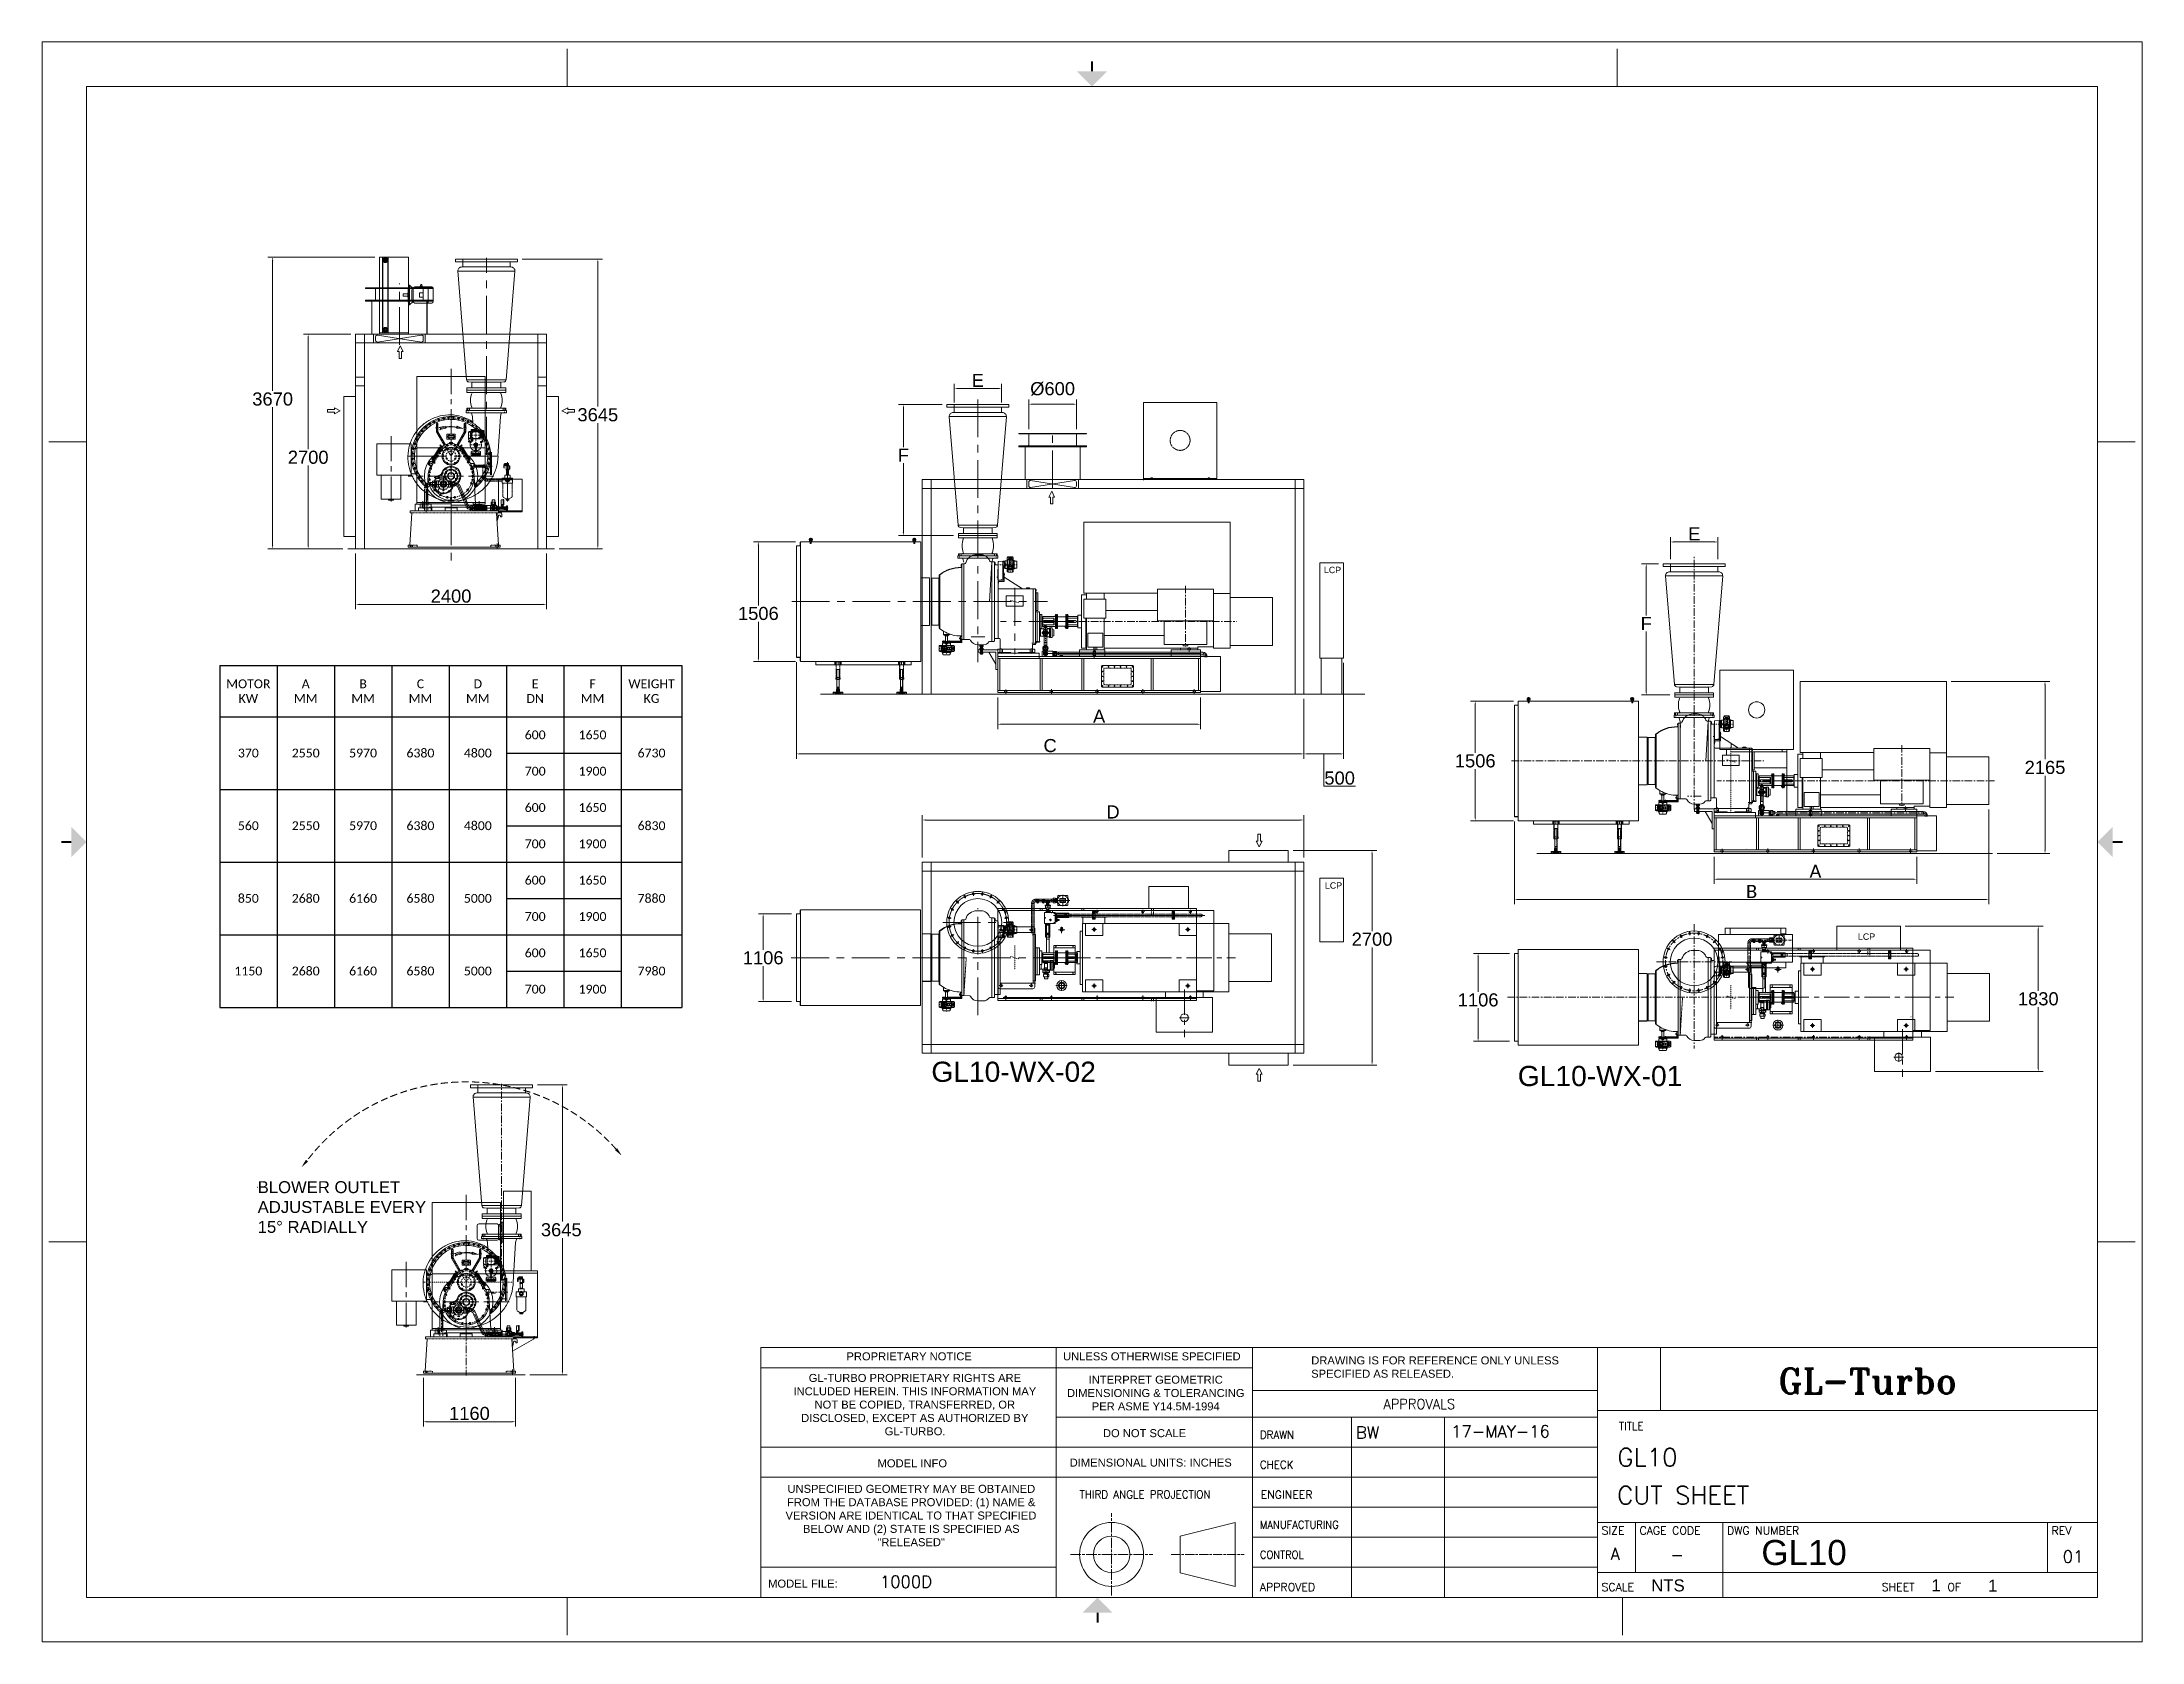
# Model space of a CAD drawing. Header units: millimetres. Extents: x 3 to 671030, y 2 to 511260.
import ezdxf
from ezdxf.enums import TextEntityAlignment as Align

# ---------------------------------------------------------------- set-up
doc = ezdxf.new("R2010")
doc.units = ezdxf.units.MM
doc.header["$LTSCALE"] = 25.4
doc.set_wipeout_variables(frame=1)
for name, pattern in [('ACAD_ISO04W100', [30, 24, -3, 0, -3]), ('CENTER', [50.8, 31.75, -6.35, 6.35, -6.35]), ('CHAIN', [0.7087, 0.4724, -0.0591, 0.1181, -0.0591]), ('DASHDOT', [25.4, 12.7, -6.35, 0, -6.35]), ('DASHED', [0.75, 0.5, -0.25]), ('EB_DASH', [6, 3, -3]), ('EB_DASHDOTDOT', [45, 30, -3, 3, -3, 3, -3]), ('虚线', [2, 1, -1])]:
    doc.linetypes.add(name, pattern=pattern)
doc.layers.get('Defpoints').update_dxf_attribs({"lineweight": 5})
for name, color, linetype, lineweight in [('06___ANNOTATIONS', 7, 'Continuous', 5), ('CAXA0', 7, 'Continuous', 5), ('CAXA1', 5, 'CENTER', 5), ('CAXAEB0', 7, 'Continuous', 5), ('CAXA尺寸线层', 3, 'Continuous', 5), ('CAXA细实线层', 7, 'Continuous', 5), ('CAXA虚线层', 96, 'EB_DASH', 5), ('EB0', 7, 'Continuous', 5), ('EB0_1', 7, 'Continuous', 5), ('Title Block', 7, 'Continuous', 5), ('中心线', 5, 'CENTER', 5), ('白色粗实线', 7, 'Continuous', 5), ('细实线层', 7, 'Continuous', 5)]:
    doc.layers.add(name, color=color, linetype=linetype, lineweight=lineweight)
doc.styles.add('ACANSTS', font='romans.shx', dxfattribs={"height": 25.4})
doc.styles.add('Roman', font='arial.ttf')
doc.styles.add('ROMANS', font='romant.shx', dxfattribs={"height": 88.9})
doc.styles.get("Standard").update_dxf_attribs({"font": 'arial.ttf'})
doc.styles.add('机械', font='txt', dxfattribs={"width": 0.667, "bigfont": 'gbcbig.shx'})
doc.dimstyles.new('ISO-25', dxfattribs={"dimscale": 30, "dimtxt": 38.1, "dimasz": 38.1, "dimexe": 50.8, "dimexo": 50.8, "dimgap": 15.875, "dimtad": 1, "dimtih": 1, "dimtoh": 1, "dimdec": 1, "dimlfac": 0.03937, "dimdsep": 46, "dimtxsty": 'Standard', "dimcen": 63.5, "dimclrd": 7, "dimclre": 7, "dimclrt": 7, "dimadec": 0, "dimazin": 0, "dimtfac": 1, "dimtdec": 1, "dimtmove": 0, "dimatfit": 3, "dimfxl": 25.4, "dimlwd": 5, "dimlwe": 5, "dimarcsym": 0})
pattern_1 = [(135, (-4194394.11, 2158966.06), (-57.0246264, -57.0246264), [])]
pattern_2 = [(135, (-4410106.21, 1945943.74), (-57.0246264, -57.0246264), [])]

msp = doc.modelspace()

# ---------------------------------------------------------------- texts
at = {"color": 7, "lineweight": 5, "char_height": 139.7, "width": 233.5027, "attachment_point": 1, "style": '机械'}
for s, insert in [('\\A1;-20%%D', (137414.61, 379596.48)), ('\\A1;-15%%D', (137688.02, 379510.6)), ('\\A1;10%%D', (138000.46, 379474.52)), ('\\A1;-5%%D', (138294.39, 379430.92)), ('\\A1;0%%D', (138601.53, 379422.27)), ('\\A1;5%%D', (138879.93, 379430.92)), ('\\A1;10%%D', (139139.14, 379473.66)), ('\\A1;15%%D', (139408.35, 379522.52)), ('\\A1;20%%D', (139659.31, 379613.45)), ('\\A1;-20%%D', (142279.81, 115671.52)), ('\\A1;-15%%D', (142553.22, 115585.64)), ('\\A1;10%%D', (142865.66, 115549.57)), ('\\A1;-5%%D', (143159.59, 115505.97)), ('\\A1;0%%D', (143466.73, 115497.31)), ('\\A1;5%%D', (143745.13, 115505.97)), ('\\A1;10%%D', (144004.34, 115548.7)), ('\\A1;15%%D', (144273.55, 115597.57)), ('\\A1;20%%D', (144524.51, 115688.49))]:
    msp.add_mtext(s, dxfattribs=dict(at, insert=insert))
at = {"color": 7, "linetype": 'Continuous', "lineweight": 5, "char_height": 6451.6, "attachment_point": 1, "style": 'Roman'}
for s, insert in [('GL10-WX-02', (284178.96, 185435.47)), ('GL10-WX-01', (471575.43, 184086.78))]:
    msp.add_mtext_dynamic_manual_height_columns(s, width=82403.9018, gutter_width=25.4, heights=[0], dxfattribs=dict(at, insert=insert))
at = {"color": 7, "lineweight": 5, "insert": (68923.56, 147249.22), "char_height": 3810, "attachment_point": 1, "style": 'Roman'}
msp.add_mtext('BLOWER OUTLET\\PADJUSTABLE EVERY \\P15%%D RADIALLY', dxfattribs=at)
at = {"layer": '06___ANNOTATIONS', "color": 7, "linetype": 'Continuous', "lineweight": 5, "char_height": 2031.996, "width": 109153.0252, "attachment_point": 4, "style": 'Roman'}
for insert in [(409611.53, 342539.81), (409933.15, 241711.17), (580246.06, 225380.18)]:
    msp.add_mtext('LCP', dxfattribs=dict(at, insert=insert))

# ---------------------------------------------------------------- blocks, each defined once
blk = doc.blocks.new('*D39')
at = {"color": 7, "linetype": 'Continuous', "lineweight": 5, "transparency": 16777216}
for p, q in [((121859, 84392), (121859, 68870)), ((151323, 84392), (151323, 68870)), ((123002, 70394), (150180, 70394))]:
    blk.add_line(p, q, dxfattribs=at)
at = {"color": 7, "transparency": 16777216}
for points in [[(123002, 70584), (123002, 70203), (121859, 70394)], [(150180, 70584), (150180, 70203), (151323, 70394)]]:
    blk.add_solid(points, dxfattribs=at)
at = {"layer": 'Defpoints', "color": 0, "transparency": 16777216}
for p in [(121859, 85916), (151323, 85916), (151323, 70394)]:
    blk.add_point(p, dxfattribs=at)
at = {"color": 7, "lineweight": 5, "transparency": 16777216, "insert": (136591, 73010), "char_height": 4191, "attachment_point": 5, "style": 'Roman'}
blk.add_mtext('1160', dxfattribs=at)
blk = doc.blocks.new('*D40')
at = {"color": 7, "linetype": 'Continuous', "lineweight": 5, "transparency": 16777216}
for p, q in [((470214, 300663), (456443, 300663)), ((457967, 299520), (457967, 284153)), ((457967, 263554), (457967, 278921)), ((470214, 262411), (456443, 262411))]:
    blk.add_line(p, q, dxfattribs=at)
at = {"color": 7, "transparency": 16777216}
for points in [[(457777, 299520), (458158, 299520), (457967, 300663)], [(457777, 263554), (458158, 263554), (457967, 262411)]]:
    blk.add_solid(points, dxfattribs=at)
at = {"layer": 'Defpoints', "color": 0, "transparency": 16777216}
for p in [(471738, 300663), (457967, 262411), (471738, 262411)]:
    blk.add_point(p, dxfattribs=at)
at = {"color": 7, "lineweight": 5, "transparency": 16777216, "insert": (457967, 281537), "char_height": 4191, "attachment_point": 5, "style": 'Roman'}
blk.add_mtext('1506', dxfattribs=at)
blk = doc.blocks.new('*D49')
at = {"color": 7, "linetype": 'Continuous', "lineweight": 5, "transparency": 16777216}
for p, q in [((470468, 262157), (470468, 235742)), ((622106, 266043), (622106, 235742)), ((471611, 237266), (620963, 237266))]:
    blk.add_line(p, q, dxfattribs=at)
at = {"color": 7, "transparency": 16777216}
for points in [[(471611, 237456), (471611, 237075), (470468, 237266)], [(620963, 237456), (620963, 237075), (622106, 237266)]]:
    blk.add_solid(points, dxfattribs=at)
at = {"layer": 'Defpoints', "color": 0, "transparency": 16777216}
for p in [(470468, 263681), (622106, 267567), (622106, 237266)]:
    blk.add_point(p, dxfattribs=at)
at = {"color": 7, "lineweight": 5, "transparency": 16777216, "insert": (546287, 239838), "char_height": 4191, "attachment_point": 5, "style": 'Roman'}
blk.add_mtext('{\\fCalibri|b0|i0|c0|p34;\\C0;B}', dxfattribs=at)
blk = doc.blocks.new('*D50')
at = {"color": 7, "linetype": 'Continuous', "lineweight": 5, "transparency": 16777216}
for p, q in [((534298, 250930), (534298, 242213)), ((599068, 250930), (599068, 242213)), ((535441, 243737), (597925, 243737))]:
    blk.add_line(p, q, dxfattribs=at)
at = {"color": 7, "transparency": 16777216}
for points in [[(535441, 243928), (535441, 243547), (534298, 243737)], [(597925, 243928), (597925, 243547), (599068, 243737)]]:
    blk.add_solid(points, dxfattribs=at)
at = {"layer": 'Defpoints', "color": 0, "transparency": 16777216}
for p in [(534298, 252454), (599068, 252454), (599068, 243737)]:
    blk.add_point(p, dxfattribs=at)
at = {"color": 7, "lineweight": 5, "transparency": 16777216, "insert": (566683, 246319), "char_height": 4191, "attachment_point": 5, "style": 'Roman'}
blk.add_mtext('{\\fCalibri|b0|i0|c0|p34;\\C0;A}', dxfattribs=at)
blk = doc.blocks.new('*D41')
at = {"color": 7, "linetype": 'Continuous', "lineweight": 5, "transparency": 16777216}
for p, q in [((610066, 306937), (641561, 306937)), ((640037, 305794), (640037, 282058)), ((640037, 253089), (640037, 276826)), ((624738, 251946), (641561, 251946))]:
    blk.add_line(p, q, dxfattribs=at)
at = {"color": 7, "transparency": 16777216}
for points in [[(639847, 305794), (640228, 305794), (640037, 306937)], [(639847, 253089), (640228, 253089), (640037, 251946)]]:
    blk.add_solid(points, dxfattribs=at)
at = {"layer": 'Defpoints', "color": 0, "transparency": 16777216}
for p in [(608542, 306937), (640037, 306937), (623214, 251946)]:
    blk.add_point(p, dxfattribs=at)
at = {"color": 7, "lineweight": 5, "transparency": 16777216, "insert": (640037, 279442), "char_height": 4191, "attachment_point": 5, "style": 'Roman'}
blk.add_mtext('2165', dxfattribs=at)
blk = doc.blocks.new('*D42')
at = {"color": 7, "linetype": 'Continuous', "lineweight": 5, "transparency": 16777216}
for p, q in [((468944, 220054), (457369, 220054)), ((458893, 218911), (458893, 207771)), ((458893, 193104), (458893, 202539)), ((468944, 191961), (457369, 191961))]:
    blk.add_line(p, q, dxfattribs=at)
at = {"color": 7, "transparency": 16777216}
for points in [[(458702, 218911), (459083, 218911), (458893, 220054)], [(458702, 193104), (459083, 193104), (458893, 191961)]]:
    blk.add_solid(points, dxfattribs=at)
at = {"layer": 'Defpoints', "color": 0, "transparency": 16777216}
for p in [(470468, 220054), (458893, 191961), (470468, 191961)]:
    blk.add_point(p, dxfattribs=at)
at = {"color": 7, "lineweight": 5, "transparency": 16777216, "insert": (458893, 205155), "char_height": 4191, "attachment_point": 5, "style": 'Roman'}
blk.add_mtext('1106', dxfattribs=at)
blk = doc.blocks.new('*D51')
at = {"color": 7, "linetype": 'Continuous', "lineweight": 5, "transparency": 16777216}
for p, q in [((595402, 228740), (639403, 228740)), ((637879, 227597), (637879, 208117)), ((637879, 183401), (637879, 202882)), ((605024, 182258), (639403, 182258))]:
    blk.add_line(p, q, dxfattribs=at)
at = {"color": 7, "transparency": 16777216}
for points in [[(637689, 227597), (638070, 227597), (637879, 228740)], [(637689, 183401), (638070, 183401), (637879, 182258)]]:
    blk.add_solid(points, dxfattribs=at)
at = {"layer": 'Defpoints', "color": 0, "transparency": 16777216}
for p in [(593878, 228740), (603500, 182258), (637879, 182258)]:
    blk.add_point(p, dxfattribs=at)
at = {"color": 7, "lineweight": 5, "transparency": 16777216, "insert": (637879, 205499), "char_height": 4191, "attachment_point": 5, "style": 'Roman'}
blk.add_mtext('1830', dxfattribs=at)
blk = doc.blocks.new('*D52')
at = {"color": 7, "linetype": 'Continuous', "lineweight": 5, "transparency": 16777216}
for p, q in [((158295, 177991), (167822, 177991)), ((166298, 176848), (166298, 134317)), ((166298, 86551), (166298, 129082)), ((155927, 85408), (167822, 85408))]:
    blk.add_line(p, q, dxfattribs=at)
at = {"color": 7, "transparency": 16777216}
for points in [[(166107, 176848), (166488, 176848), (166298, 177991)], [(166107, 86551), (166488, 86551), (166298, 85408)]]:
    blk.add_solid(points, dxfattribs=at)
at = {"layer": 'Defpoints', "color": 0, "transparency": 16777216}
for p in [(156771, 177991), (166298, 177991), (154403, 85408)]:
    blk.add_point(p, dxfattribs=at)
at = {"color": 7, "lineweight": 5, "transparency": 16777216, "insert": (165929, 131700), "char_height": 4191, "attachment_point": 5, "style": 'Roman'}
blk.add_mtext('3645', dxfattribs=at)
blk = doc.blocks.new('*D33')
at = {"color": 7, "linetype": 'Continuous', "lineweight": 5, "transparency": 16777216}
for p, q in [((98705, 417913), (83539, 417913)), ((85063, 416770), (85063, 381164)), ((85063, 350476), (85063, 375932)), ((96165, 349333), (83539, 349333))]:
    blk.add_line(p, q, dxfattribs=at)
at = {"color": 7, "transparency": 16777216}
for points in [[(84872, 416770), (85253, 416770), (85063, 417913)], [(84872, 350476), (85253, 350476), (85063, 349333)]]:
    blk.add_solid(points, dxfattribs=at)
at = {"layer": 'Defpoints', "color": 0, "transparency": 16777216}
for p in [(85063, 417913), (100229, 417913), (97689, 349333)]:
    blk.add_point(p, dxfattribs=at)
at = {"color": 7, "lineweight": 5, "transparency": 16777216, "insert": (85063, 378548), "char_height": 4191, "attachment_point": 5, "style": 'Roman'}
blk.add_mtext('2700', dxfattribs=at)
blk = doc.blocks.new('*D34')
at = {"color": 7, "linetype": 'Continuous', "lineweight": 5, "transparency": 16777216}
for p, q in [((153430, 441916), (179134, 441916)), ((177610, 440773), (177610, 394744)), ((177610, 350476), (177610, 389509)), ((165253, 349333), (179134, 349333))]:
    blk.add_line(p, q, dxfattribs=at)
at = {"color": 7, "transparency": 16777216}
for points in [[(177420, 440773), (177801, 440773), (177610, 441916)], [(177420, 350476), (177801, 350476), (177610, 349333)]]:
    blk.add_solid(points, dxfattribs=at)
at = {"layer": 'Defpoints', "color": 0, "transparency": 16777216}
for p in [(151906, 441916), (163729, 349333), (177610, 349333)]:
    blk.add_point(p, dxfattribs=at)
at = {"color": 7, "lineweight": 5, "transparency": 16777216, "insert": (177610, 392127), "char_height": 4191, "attachment_point": 5, "style": 'Roman'}
blk.add_mtext('3645', dxfattribs=at)
blk = doc.blocks.new('*D48')
at = {"color": 7, "linetype": 'Continuous', "lineweight": 5, "transparency": 16777216}
for p, q in [((100229, 347809), (100229, 330037)), ((161189, 347809), (161189, 330037)), ((101372, 331561), (160046, 331561))]:
    blk.add_line(p, q, dxfattribs=at)
at = {"color": 7, "transparency": 16777216}
for points in [[(101372, 331751), (101372, 331370), (100229, 331561)], [(160046, 331751), (160046, 331370), (161189, 331561)]]:
    blk.add_solid(points, dxfattribs=at)
at = {"layer": 'Defpoints', "color": 0, "transparency": 16777216}
for p in [(100229, 349333), (161189, 349333), (161189, 331561)]:
    blk.add_point(p, dxfattribs=at)
at = {"color": 7, "lineweight": 5, "transparency": 16777216, "insert": (130709, 334177), "char_height": 4191, "attachment_point": 5, "style": 'Roman'}
blk.add_mtext('2400', dxfattribs=at)
blk = doc.blocks.new('*D35')
at = {"color": 7, "linetype": 'Continuous', "lineweight": 5, "transparency": 16777216}
for p, q in [((520374, 346053), (520374, 353026)), ((521517, 351502), (534377, 351502)), ((535520, 346053), (535520, 353026))]:
    blk.add_line(p, q, dxfattribs=at)
at = {"color": 7, "transparency": 16777216}
for points in [[(521517, 351692), (521517, 351311), (520374, 351502)], [(534377, 351692), (534377, 351311), (535520, 351502)]]:
    blk.add_solid(points, dxfattribs=at)
at = {"layer": 'Defpoints', "color": 0, "transparency": 16777216}
for p in [(535520, 351502), (520374, 344529), (535520, 344529)]:
    blk.add_point(p, dxfattribs=at)
at = {"color": 7, "lineweight": 5, "transparency": 16777216, "insert": (527947, 354073), "char_height": 4191, "attachment_point": 5, "style": 'Roman'}
blk.add_mtext('E', dxfattribs=at)
blk = doc.blocks.new('*D36')
at = {"color": 7, "linetype": 'Continuous', "lineweight": 5, "transparency": 16777216}
for p, q in [((516493, 344529), (511089, 344529)), ((512613, 343386), (512613, 328051)), ((512613, 303762), (512613, 322907)), ((520176, 302619), (511089, 302619))]:
    blk.add_line(p, q, dxfattribs=at)
at = {"color": 7, "transparency": 16777216}
for points in [[(512423, 343386), (512804, 343386), (512613, 344529)], [(512423, 303762), (512804, 303762), (512613, 302619)]]:
    blk.add_solid(points, dxfattribs=at)
at = {"layer": 'Defpoints', "color": 0, "transparency": 16777216}
for p in [(518017, 344529), (512613, 302619), (521700, 302619)]:
    blk.add_point(p, dxfattribs=at)
at = {"color": 7, "lineweight": 5, "transparency": 16777216, "insert": (512613, 325479), "char_height": 4191, "attachment_point": 5, "style": 'Roman'}
blk.add_mtext('F', dxfattribs=at)
blk = doc.blocks.new('*D37')
at = {"color": 7, "linetype": 'Continuous', "lineweight": 5, "transparency": 16777216}
for p, q in [((106326, 442551), (72179, 442551)), ((73703, 441408), (73703, 399780)), ((73703, 350476), (73703, 394545)), ((96165, 349333), (72179, 349333))]:
    blk.add_line(p, q, dxfattribs=at)
at = {"color": 7, "transparency": 16777216}
for points in [[(73512, 441408), (73893, 441408), (73703, 442551)], [(73512, 350476), (73893, 350476), (73703, 349333)]]:
    blk.add_solid(points, dxfattribs=at)
at = {"layer": 'Defpoints', "color": 0, "transparency": 16777216}
for p in [(73703, 442551), (107850, 442551), (97689, 349333)]:
    blk.add_point(p, dxfattribs=at)
at = {"color": 7, "lineweight": 5, "transparency": 16777216, "insert": (73703, 397162), "char_height": 4191, "attachment_point": 5, "style": 'Roman'}
blk.add_mtext('3670', dxfattribs=at)
blk = doc.blocks.new('*T38')
at = {"linetype": 'ByBlock', "lineweight": -2, "transparency": 16777216}
for p, q in [((0, 0), (147701, 0)), ((0, 0), (0, -109215)), ((18330, 0), (18330, -109215)), ((36661, 0), (36661, -109215)), ((54991, 0), (54991, -109215)), ((73321, 0), (73321, -109215)), ((91652, 0), (91652, -27949)), ((109982, 0), (109982, -109215)), ((128312, 0), (128312, -109215)), ((147701, 0), (147701, -109215)), ((0, -16339), (147701, -16339)), ((91652, -27949), (128312, -27949)), ((0, -39558), (147701, -39558)), ((91652, -39558), (91652, -51168)), ((91652, -51168), (128312, -51168)), ((0, -62777), (147701, -62777)), ((91652, -62777), (91652, -74387)), ((91652, -74387), (128312, -74387)), ((0, -85996), (147701, -85996)), ((91652, -85996), (91652, -97605)), ((91652, -97605), (128312, -97605)), ((0, -109215), (147701, -109215))]:
    blk.add_line(p, q, dxfattribs=at)
at = {"color": 0, "linetype": 'ByBlock', "lineweight": -2, "transparency": 16777216}
for p, q in [((91652, -27949), (91652, -39558)), ((91652, -51168), (91652, -62777)), ((91652, -74387), (91652, -85996)), ((91652, -97605), (91652, -109215))]:
    blk.add_line(p, q, dxfattribs=at)
at = {"color": 0, "linetype": 'Continuous', "lineweight": 5, "transparency": 16777216, "char_height": 2822.22, "attachment_point": 5}
for s, insert, width in [('{\\fCalibri|b0|i0|c0;MOTOR^JKW', (9165, -8170), 15282.33), ('{\\fCalibri|b0|i0|c0;A^JMM', (27496, -8170), 15282.33), ('{\\fCalibri|b0|i0|c0;B^JMM', (45826, -8170), 15282.33), ('{\\fCalibri|b0|i0|c0;C^JMM', (64156, -8170), 15282.33), ('{\\fCalibri|b0|i0|c0;D^JMM', (82486, -8170), 15282.33), ('{\\fCalibri|b0|i0|c0;E^JDN', (100817, -8170), 15282.33), ('{\\fCalibri|b0|i0|c0;F^JMM', (119147, -8170), 15282.33), ('{\\fCalibri|b0|i0|c0;WEIGHT^JKG', (138007, -8170), 16340.67), ('{\\fCalibri|b0|i0|c0;370', (9165, -27949), 15282.33), ('{\\fCalibri|b0|i0|c0;2550', (27496, -27949), 15282.33), ('{\\fCalibri|b0|i0|c0;5970', (45826, -27949), 15282.33), ('{\\fCalibri|b0|i0|c0;6380', (64156, -27949), 15282.33), ('{\\fCalibri|b0|i0|c0;4800', (82486, -27949), 15282.33), ('{\\fCalibri|b0|i0|c0;600', (100817, -22144), 15282.33), ('{\\fCalibri|b0|i0|c0;1650', (119147, -22144), 15282.33), ('{\\fCalibri|b0|i0|c0;6730', (138007, -27949), 16340.67), ('{\\fCalibri|b0|i0|c0;700', (100817, -33753), 15282.33), ('{\\fCalibri|b0|i0|c0;1900', (119147, -33753), 15282.33), ('{\\fCalibri|b0|i0|c0;600', (100817, -45363), 15282.33), ('{\\fCalibri|b0|i0|c0;1650', (119147, -45363), 15282.33), ('{\\fCalibri|b0|i0|c0;560', (9165, -51168), 15282.33), ('{\\fCalibri|b0|i0|c0;2550', (27496, -51168), 15282.33), ('{\\fCalibri|b0|i0|c0;5970', (45826, -51168), 15282.33), ('{\\fCalibri|b0|i0|c0;6380', (64156, -51168), 15282.33), ('{\\fCalibri|b0|i0|c0;4800', (82486, -51168), 15282.33), ('{\\fCalibri|b0|i0|c0;6830', (138007, -51168), 16340.67), ('{\\fCalibri|b0|i0|c0;700', (100817, -56972), 15282.33), ('{\\fCalibri|b0|i0|c0;1900', (119147, -56972), 15282.33), ('{\\fCalibri|b0|i0|c0;600', (100817, -68582), 15282.33), ('{\\fCalibri|b0|i0|c0;1650', (119147, -68582), 15282.33), ('{\\fCalibri|b0|i0|c0;850', (9165, -74387), 15282.33), ('{\\fCalibri|b0|i0|c0;2680', (27496, -74387), 15282.33), ('{\\fCalibri|b0|i0|c0;6160', (45826, -74387), 15282.33), ('{\\fCalibri|b0|i0|c0;6580', (64156, -74387), 15282.33), ('{\\fCalibri|b0|i0|c0;5000', (82486, -74387), 15282.33), ('{\\fCalibri|b0|i0|c0;7880', (138007, -74387), 16340.67), ('{\\fCalibri|b0|i0|c0;700', (100817, -80191), 15282.33), ('{\\fCalibri|b0|i0|c0;1900', (119147, -80191), 15282.33), ('{\\fCalibri|b0|i0|c0;600', (100817, -91801), 15282.33), ('{\\fCalibri|b0|i0|c0;1650', (119147, -91801), 15282.33), ('{\\fCalibri|b0|i0|c0;1150', (9165, -97605), 15282.33), ('{\\fCalibri|b0|i0|c0;2680', (27496, -97605), 15282.33), ('{\\fCalibri|b0|i0|c0;6160', (45826, -97605), 15282.33), ('{\\fCalibri|b0|i0|c0;6580', (64156, -97605), 15282.33), ('{\\fCalibri|b0|i0|c0;5000', (82486, -97605), 15282.33), ('{\\fCalibri|b0|i0|c0;7980', (138007, -97605), 16340.67), ('{\\fCalibri|b0|i0|c0;700', (100817, -103410), 15282.33), ('{\\fCalibri|b0|i0|c0;1900', (119147, -103410), 15282.33)]:
    blk.add_mtext(s, dxfattribs=dict(at, insert=insert, width=width))
blk = doc.blocks.new('LONE STAR BLOWER TITLE BLOCK (SIZE A)')
at = {"lineweight": 15}
for p, q in [((444.5, 66.14), (444.5, 84.14)), ((444.5, 84.14), (462.5, 84.14)), ((462.5, 66.14), (462.5, 84.14)), ((462.5, 66.14), (444.5, 66.14))]:
    blk.add_line(p, q, dxfattribs=at)
at = {"layer": 'Title Block', "lineweight": 15}
for p, q in [((600.08, 457.2), (0, 457.2)), ((0, 457.2), (0, 0)), ((600.08, 0), (600.08, 457.2)), ((150.02, 444.5), (150.02, 455.22)), ((450.06, 444.5), (450.06, 455.22)), ((587.38, 444.5), (12.7, 444.5)), ((587.38, 444.5), (12.7, 444.5)), ((12.7, 444.5), (12.7, 12.7)), ((12.7, 439.2), (12.7, 444.5)), ((12.7, 444.5), (27.67, 444.5)), ((587.38, 12.7), (587.38, 444.5)), ((12.7, 439.2), (12.7, 361.13)), ((1.98, 342.9), (12.7, 342.9)), ((587.38, 342.9), (598.09, 342.9)), ((1.98, 114.3), (12.7, 114.3)), ((587.38, 114.3), (598.09, 114.3)), ((587.38, 84.14), (205.4, 84.14)), ((205.4, 84.14), (205.4, 12.7)), ((587.38, 84.14), (230.97, 84.14)), ((289.78, 84.14), (289.78, 12.7)), ((345.89, 84.14), (345.89, 12.7)), ((444.5, 12.7), (444.5, 84.14)), ((587.38, 12.7), (587.38, 84.14)), ((345.89, 78.32), (205.4, 78.32)), ((444.5, 71.86), (345.89, 71.86)), ((587.38, 66.14), (444.5, 66.14)), ((444.5, 64.24), (289.78, 64.24)), ((374.2, 12.81), (374.2, 64.24)), ((400.8, 12.81), (400.8, 64.24)), ((444.5, 55.67), (205.4, 55.67)), ((444.5, 47.1), (205.4, 47.1)), ((444.5, 38.52), (345.89, 38.52)), ((325.23, 30.25), (340.9, 34.17)), ((325.23, 19.81), (325.23, 30.25)), ((340.9, 34.17), (340.9, 15.89)), ((587.38, 34.13), (444.5, 34.13)), ((455.36, 34.13), (455.36, 19.84)), ((480.29, 34.13), (480.29, 12.7)), ((573.09, 34.13), (573.09, 19.84)), ((444.5, 29.95), (345.89, 29.95)), ((289.78, 21.38), (205.4, 21.38)), ((340.9, 15.89), (325.23, 19.81)), ((444.5, 21.38), (345.89, 21.38)), ((587.38, 19.84), (444.5, 19.84)), ((12.7, 12.7), (587.38, 12.7)), ((150.02, 1.98), (150.02, 12.7)), ((381.63, 12.7), (587.38, 12.7)), ((451.64, 1.98), (451.64, 12.7)), ((0, 0), (600.08, 0))]:
    blk.add_line(p, q, dxfattribs=at)
at = {"layer": 'Title Block', "linetype": 'CHAIN', "lineweight": 15, "ltscale": 0.249886}
for p, q in [((305.64, 13.28), (305.64, 36.78)), ((293.89, 25.03), (317.4, 25.03))]:
    blk.add_line(p, q, dxfattribs=at)
at = {"layer": 'Title Block', "linetype": 'CHAIN', "lineweight": 15, "ltscale": 0.22211}
blk.add_line((322.62, 25.03), (343.51, 25.03), dxfattribs=at)
at = {"layer": 'Title Block', "lineweight": 15, "const_width": 0.572}
for points in [[(300.04, 451.64), (300.04, 448.79)], [(5.56, 228.6), (8.41, 228.6)], [(594.52, 228.6), (591.66, 228.6)], [(301.62, 5.56), (301.62, 8.41)]]:
    blk.add_lwpolyline(points, dxfattribs=at)
at = {"layer": 'Title Block', "lineweight": 15}
for radius in [9.14, 5.22]:
    blk.add_circle((305.64, 25.03), radius, dxfattribs=at)
for points in [[(295.75, 448.79), (304.32, 448.79), (300.04, 444.5)], [(8.41, 224.31), (8.41, 232.89), (12.7, 228.6)], [(591.66, 224.31), (591.66, 232.89), (587.38, 228.6)], [(297.34, 8.41), (305.91, 8.41), (301.62, 12.7)]]:
    blk.add_solid(points, dxfattribs=at)
at = {"layer": 'Title Block', "lineweight": 15, "style": 'ACANSTS'}
for s, height, width, p in [('APPROVALS', 2.857, 0.951562, (383.31, 66.57)), ('DRAWN', 2.286, 0.942857, (348.01, 58.1)), ('TITLE', 2.286, 0.942857, (450.63, 60.55)), ('THIRD ANGLE PROJECTION', 2.286, 0.942857, (296.51, 41.03))]:
    blk.add_text(s, height=height, dxfattribs=dict(at, width=width)).set_placement(p)
for s, width, p in [('CHECK', 0.942857, (348.01, 50.67)), ('MANUFACTURING', 0.90932, (348.01, 33.52)), ('CONTROL', 0.90932, (348.01, 24.95))]:
    blk.add_text(s, height=2.286, dxfattribs=dict(at, width=width)).set_placement(p, align=Align.MIDDLE_LEFT)
for s, p in [('ENGINEER', (348.26, 42.11)), ('APPROVED', (348.01, 15.69)), ('SCALE', (445.64, 15.7)), ('SHEET     OF', (525.71, 15.7))]:
    blk.add_text(s, height=2.286, dxfattribs=at).set_placement(p, align=Align.MIDDLE_LEFT)
for s, height, p in [('SIZE', 2.286, (445.64, 30.7)), ('CAGE CODE', 2.286, (456.5, 30.7)), ('DWG NUMBER', 2.286, (481.49, 30.7)), ('REV', 2.286, (574.23, 30.7)), ('A', 3.43, (448.22, 23.44))]:
    blk.add_text(s, height=height, dxfattribs=at).set_placement(p)
at = {"layer": 'Title Block', "lineweight": 15, "char_height": 2.286, "attachment_point": 1, "style": 'Roman'}
for s, width, insert in [('PROPRIETARY NOTICE', 36.7505, (229.87, 82.77)), ('UNLESS OTHERWISE SPECIFIED', 58.447, (291.76, 82.77)), ('DRAWING IS FOR REFERENCE ONLY UNLESS SPECIFIED AS RELEASED.', 71.6532, (362.68, 81.61)), ('\\pi5.66053;GL-TURBO PROPRIETARY RIGHTS ARE \\P\\pi1.30606;INCLUDED HEREIN. THIS INFORMATION MAY \\P\\pi7.31811;NOT BE COPIED, TRANSFERRED, OR \\P\\pi3.49382;DISCLOSED, EXCEPT AS AUTHORIZED BY \\P\\pi27.36193;GL-TURBO.', 71.6646, (213.43, 76.6)), ('\\pi8.04028;INTERPRET GEOMETRIC \\P\\pi1.83954;DIMENSIONING & TOLERANCING \\P\\pi8.90805;PER ASME Y14.5M-1994', 53.9804, (291.06, 76.1)), ('DO NOT SCALE', 58.447, (303.17, 60.82)), ('MODEL INFO', 36.7505, (238.76, 52.21)), ('DIMENSIONAL UNITS: INCHES', 58.447, (293.66, 52.41)), ('\\pi1.28024;UNSPECIFIED GEOMETRY MAY BE OBTAINED \\P\\pi1.14926;FROM THE DATABASE PROVIDED: (1) NAME & \\P\\pi0.7181;VERSION ARE IDENTICAL TO THAT SPECIFIED \\P\\pi5.70488;BELOW AND (2) STATE IS SPECIFIED AS \\P\\pi26.965;"RELEASED"', 72.94, (211.74, 44.91)), ('MODEL FILE:', 36.7505, (207.49, 17.83))]:
    blk.add_mtext_dynamic_manual_height_columns(s, width=width, gutter_width=31.75, heights=[0], dxfattribs=dict(at, insert=insert))
at = {"layer": 'Title Block', "lineweight": 15, "insert": (496.11, 78.18), "char_height": 100.0125, "width": 135.4992, "attachment_point": 1, "style": 'ROMANS'}
blk.add_mtext('{\\H0.07143x;GL-Turbo}', dxfattribs=at)
at = {"layer": 'Title Block', "lineweight": 15, "style": 'ACANSTS'}
for tag, p, height in [('DRAWN_BY', (375.45, 58.16), 3.43), ('DRAWN_DATE', (402.66, 58.47), 3.43), ('DRAWING_SUBTITLE', (450.18, 50.21), 5.14), ('CHECKED_BY', (376.02, 49.37), 3.43), ('CHECK_DATE', (402.18, 49.5), 3.43), ('ENGINEER', (375.87, 40.95), 3.43), ('ENG_DATE', (401.95, 40.92), 3.43), ('DRAWING_SUBTITLE', (450.12, 39.35), 5.14), ('MANUFACTURING', (375.76, 32.38), 3.43), ('MFG_DATE', (401.98, 32.46), 3.43), ('CONTROL', (375.76, 23.81), 3.43), ('CONTROL_DATE', (401.98, 23.88), 3.43), ('CAGE_CODE', (455.36, 23.27), 3.43), ('MODEL_FILE_NAME', (230.14, 15.52), 3.43), ('APPROVED_BY', (375.47, 14.54), 3.43), ('APPROVAL_DATE', (401.77, 14.47), 3.43)]:
    blk.add_attdef(tag, p, '', height=height, dxfattribs=at)
at = {"layer": 'Title Block', "lineweight": 15, "style": 'Roman', "flags": 8}
for tag, height, p in [('DWG_NUMBER', 7.14, (484.29, 29.15)), ('SCALE', 3.43, (459.83, 17.88)), ('SHEETNUMBER', 3.43, (539.89, 17.88)), ('TOTA_SHEETS', 3.43, (556.11, 17.82))]:
    blk.add_attdef(tag, text='', height=height, dxfattribs=at).set_placement(p, align=Align.TOP_LEFT)
at = {"layer": 'Title Block', "lineweight": 15, "style": 'ACANSTS'}
blk.add_attdef('REVISION', text='', height=3.43, dxfattribs=at).set_placement((580.38, 22.69), align=Align.CENTER)
blk = doc.blocks.new('*D28')
at = {"color": 7, "linetype": 'Continuous', "lineweight": 5, "transparency": 16777216}
for p, q in [((240816, 351566), (227376, 351566)), ((228900, 350423), (228900, 331250)), ((228900, 314456), (228900, 326018)), ((240816, 313313), (227376, 313313))]:
    blk.add_line(p, q, dxfattribs=at)
at = {"color": 7, "transparency": 16777216}
for points in [[(228710, 350423), (229091, 350423), (228900, 351566)], [(228710, 314456), (229091, 314456), (228900, 313313)]]:
    blk.add_solid(points, dxfattribs=at)
at = {"layer": 'Defpoints', "color": 0, "transparency": 16777216}
for p in [(242340, 351566), (228900, 313313), (242340, 313313)]:
    blk.add_point(p, dxfattribs=at)
at = {"color": 7, "lineweight": 5, "transparency": 16777216, "insert": (228900, 328634), "char_height": 4191, "attachment_point": 5, "style": 'Roman'}
blk.add_mtext('1506', dxfattribs=at)
blk = doc.blocks.new('*D43')
at = {"color": 7, "linetype": 'Continuous', "lineweight": 5, "transparency": 16777216}
for p, q in [((241070, 313059), (241070, 282249)), ((403198, 301325), (403198, 282249)), ((242213, 283773), (402055, 283773))]:
    blk.add_line(p, q, dxfattribs=at)
at = {"color": 7, "transparency": 16777216}
for points in [[(242213, 283963), (242213, 283582), (241070, 283773)], [(402055, 283963), (402055, 283582), (403198, 283773)]]:
    blk.add_solid(points, dxfattribs=at)
at = {"layer": 'Defpoints', "color": 0, "transparency": 16777216}
for p in [(241070, 314583), (403198, 302849), (403198, 283773)]:
    blk.add_point(p, dxfattribs=at)
at = {"color": 7, "lineweight": 5, "transparency": 16777216, "insert": (322134, 286416), "char_height": 4191, "attachment_point": 5, "style": 'Roman'}
blk.add_mtext('C', dxfattribs=at)
blk = doc.blocks.new('*D44')
at = {"color": 7, "linetype": 'Continuous', "lineweight": 5, "transparency": 16777216}
for p, q in [((415899, 312833), (415899, 282249)), ((403198, 301325), (403198, 282249)), ((404341, 283773), (414756, 283773)), ((409549, 283773), (409549, 273427)), ((409549, 273427), (419747, 273427))]:
    blk.add_line(p, q, dxfattribs=at)
at = {"color": 7, "transparency": 16777216}
for points in [[(404341, 283963), (404341, 283582), (403198, 283773)], [(414756, 283963), (414756, 283582), (415899, 283773)]]:
    blk.add_solid(points, dxfattribs=at)
at = {"layer": 'Defpoints', "color": 0, "transparency": 16777216}
for p in [(415899, 314357), (403198, 302849), (415899, 283773)]:
    blk.add_point(p, dxfattribs=at)
at = {"color": 7, "lineweight": 5, "transparency": 16777216, "insert": (414648, 276043), "char_height": 4191, "attachment_point": 5, "style": 'Roman'}
blk.add_mtext('500', dxfattribs=at)
blk = doc.blocks.new('*D45')
at = {"color": 7, "linetype": 'Continuous', "lineweight": 5, "transparency": 16777216}
for p, q in [((305408, 301833), (305408, 291729)), ((370178, 301833), (370178, 291729)), ((306551, 293253), (369035, 293253))]:
    blk.add_line(p, q, dxfattribs=at)
at = {"color": 7, "transparency": 16777216}
for points in [[(306551, 293444), (306551, 293063), (305408, 293253)], [(369035, 293444), (369035, 293063), (370178, 293253)]]:
    blk.add_solid(points, dxfattribs=at)
at = {"layer": 'Defpoints', "color": 0, "transparency": 16777216}
for p in [(305408, 303357), (370178, 303357), (370178, 293253)]:
    blk.add_point(p, dxfattribs=at)
at = {"color": 7, "lineweight": 5, "transparency": 16777216, "insert": (337793, 295825), "char_height": 4191, "attachment_point": 5, "style": 'Roman'}
blk.add_mtext('A', dxfattribs=at)
blk = doc.blocks.new('*D29')
at = {"color": 7, "linetype": 'Continuous', "lineweight": 5, "transparency": 16777216}
for p, q in [((239545, 232705), (228913, 232705)), ((230437, 231562), (230437, 221224)), ((230437, 205756), (230437, 215992)), ((239545, 204613), (228913, 204613))]:
    blk.add_line(p, q, dxfattribs=at)
at = {"color": 7, "transparency": 16777216}
for points in [[(230247, 231562), (230628, 231562), (230437, 232705)], [(230247, 205756), (230628, 205756), (230437, 204613)]]:
    blk.add_solid(points, dxfattribs=at)
at = {"layer": 'Defpoints', "color": 0, "transparency": 16777216}
for p in [(241069, 232705), (230437, 204613), (241069, 204613)]:
    blk.add_point(p, dxfattribs=at)
at = {"color": 7, "lineweight": 5, "transparency": 16777216, "insert": (230437, 218608), "char_height": 4191, "attachment_point": 5, "style": 'Roman'}
blk.add_mtext('1106', dxfattribs=at)
blk = doc.blocks.new('*D46')
at = {"color": 7, "linetype": 'Continuous', "lineweight": 5, "transparency": 16777216}
for p, q in [((281278, 250663), (281278, 264184)), ((282421, 262660), (402055, 262660)), ((403198, 250663), (403198, 264184))]:
    blk.add_line(p, q, dxfattribs=at)
at = {"color": 7, "transparency": 16777216}
for points in [[(282421, 262851), (282421, 262470), (281278, 262660)], [(402055, 262851), (402055, 262470), (403198, 262660)]]:
    blk.add_solid(points, dxfattribs=at)
at = {"layer": 'Defpoints', "color": 0, "transparency": 16777216}
for p in [(403198, 262660), (281278, 249139), (403198, 249139)]:
    blk.add_point(p, dxfattribs=at)
at = {"color": 7, "lineweight": 5, "transparency": 16777216, "insert": (342238, 265232), "char_height": 4191, "attachment_point": 5, "style": 'Roman'}
blk.add_mtext('D', dxfattribs=at)
blk = doc.blocks.new('*D47')
at = {"color": 7, "linetype": 'Continuous', "lineweight": 5, "transparency": 16777216}
for p, q in [((399772, 252949), (426522, 252949)), ((424998, 251806), (424998, 227167)), ((424998, 185512), (424998, 221934)), ((399772, 184369), (426522, 184369))]:
    blk.add_line(p, q, dxfattribs=at)
at = {"color": 7, "transparency": 16777216}
for points in [[(424807, 251806), (425188, 251806), (424998, 252949)], [(424807, 185512), (425188, 185512), (424998, 184369)]]:
    blk.add_solid(points, dxfattribs=at)
at = {"layer": 'Defpoints', "color": 0, "transparency": 16777216}
for p in [(398248, 252949), (424998, 252949), (398248, 184369)]:
    blk.add_point(p, dxfattribs=at)
at = {"color": 7, "lineweight": 5, "transparency": 16777216, "insert": (424998, 224550), "char_height": 4191, "attachment_point": 5, "style": 'Roman'}
blk.add_mtext('2700', dxfattribs=at)
blk = doc.blocks.new('*D30')
at = {"color": 7, "linetype": 'Continuous', "lineweight": 5, "transparency": 16777216}
for p, q in [((291484, 396092), (291484, 402084)), ((292627, 400560), (305487, 400560)), ((306630, 396092), (306630, 402084))]:
    blk.add_line(p, q, dxfattribs=at)
at = {"color": 7, "transparency": 16777216}
for points in [[(292627, 400750), (292627, 400369), (291484, 400560)], [(305487, 400750), (305487, 400369), (306630, 400560)]]:
    blk.add_solid(points, dxfattribs=at)
at = {"layer": 'Defpoints', "color": 0, "transparency": 16777216}
for p in [(306630, 400560), (291484, 394568), (306630, 394568)]:
    blk.add_point(p, dxfattribs=at)
at = {"color": 7, "lineweight": 5, "transparency": 16777216, "insert": (299033, 403132), "char_height": 4191, "attachment_point": 5, "style": 'Roman'}
blk.add_mtext('E', dxfattribs=at)
blk = doc.blocks.new('*D31')
at = {"color": 7, "linetype": 'Continuous', "lineweight": 5, "transparency": 16777216}
for p, q in [((287603, 395432), (273728, 395432)), ((275252, 394289), (275252, 381792)), ((275252, 354665), (275252, 376649)), ((291286, 353522), (273728, 353522))]:
    blk.add_line(p, q, dxfattribs=at)
at = {"color": 7, "transparency": 16777216}
for points in [[(275062, 394289), (275443, 394289), (275252, 395432)], [(275062, 354665), (275443, 354665), (275252, 353522)]]:
    blk.add_solid(points, dxfattribs=at)
at = {"layer": 'Defpoints', "color": 0, "transparency": 16777216}
for p in [(289127, 395432), (275252, 353522), (292810, 353522)]:
    blk.add_point(p, dxfattribs=at)
at = {"color": 7, "lineweight": 5, "transparency": 16777216, "insert": (275252, 379221), "char_height": 4191, "attachment_point": 5, "style": 'Roman'}
blk.add_mtext('F', dxfattribs=at)
blk = doc.blocks.new('*D32')
at = {"color": 7, "linetype": 'Continuous', "lineweight": 5, "transparency": 16777216}
for p, q in [((315340, 387583), (315340, 397053)), ((330554, 387583), (330554, 397053)), ((316483, 395529), (329411, 395529))]:
    blk.add_line(p, q, dxfattribs=at)
at = {"color": 7, "transparency": 16777216}
for points in [[(316483, 395719), (316483, 395338), (315340, 395529)], [(329411, 395719), (329411, 395338), (330554, 395529)]]:
    blk.add_solid(points, dxfattribs=at)
at = {"layer": 'Defpoints', "color": 0, "transparency": 16777216}
for p in [(330554, 395529), (315340, 386059), (330554, 386059)]:
    blk.add_point(p, dxfattribs=at)
at = {"color": 7, "lineweight": 5, "transparency": 16777216, "insert": (322934, 400408), "char_height": 4191, "attachment_point": 5, "style": 'Roman'}
blk.add_mtext('%%C600', dxfattribs=at)

# ---------------------------------------------------------------- dimensions: what is measured, and where the dimension line sits
at = {"color": 7, "lineweight": 5}
for base, p1, p2, picture, middle in [((73702.53, 442551.25), (97689.35, 349333.25), (107849.53, 442551.25), '*D37', (73702.53, 397162.4)), ((177610.13, 349333.25), (151905.65, 441916.26), (163729.35, 349333.25), '*D34', (177610.13, 392126.7)), ((85062.71, 417913.25), (97689.35, 349333.25), (100229.35, 417913.25), '*D33', (85062.71, 378548.14)), ((228900.24, 313313.49), (242340.12, 351565.89), (242340.12, 313313.49), '*D28', (228900.24, 328633.91)), ((640037.13, 306937.11), (623214.35, 251946.04), (608542.21, 306937.11), '*D41', (640037.13, 279441.57)), ((457967.23, 262410.85), (471737.82, 300663.25), (471737.82, 262410.85), '*D40', (457967.23, 281537.05)), ((424997.66, 252949.04), (398247.73, 184369.04), (398247.73, 252949.04), '*D47', (424997.66, 224550.44)), ((230437.46, 204612.84), (241068.85, 232705.24), (241068.85, 204612.84), '*D29', (230437.46, 218608.39)), ((637879.11, 182258.37), (593878.19, 228740.47), (603500.2, 182258.37), '*D51', (637879.11, 205499.42)), ((458892.95, 191961.17), (470467.82, 220053.57), (470467.82, 191961.17), '*D42', (458892.95, 205155.37)), ((166297.58, 177991.31), (154402.67, 85408.48), (156770.85, 177991.31), '*D52', (165929.33, 131699.9))]:
    dim = msp.add_linear_dim(base=base, p1=p1, p2=p2, angle=90, dimstyle='ISO-25', override={"dimscale": 30, "dimtxt": 139.7, "dimpost": '\\X', "dimtxsty": 'Roman', "dimtmove": 1}, dxfattribs=at)
    dim.commit()
    dim.dimension.update_dxf_attribs({"geometry": picture, "text_midpoint": middle, "dimtype": 160})
for base, p1, p2, text, picture, middle in [((306629.92, 400559.86), (291483.84, 394568.09), (306629.92, 394568.09), 'E', '*D30', (299032.91, 400559.86)), ((330554.32, 395528.51), (315339.72, 386059.08), (330554.32, 386059.08), '%%C600', '*D32', (322934.32, 397674.59)), ((535519.62, 351501.66), (520373.54, 344529.05), (535519.62, 344529.05), 'E', '*D35', (527946.58, 351501.66)), ((403198.32, 283772.98), (241070.12, 314583.49), (403198.32, 302848.68), 'C', '*D43', (322134.22, 283772.98)), ((403198.32, 262660.31), (281278.32, 249139.04), (403198.32, 249139.04), 'D', '*D46', (342238.32, 262660.31)), ((622105.81, 237265.92), (470467.82, 263680.85), (622105.81, 267567.11), '{\\fCalibri|b0|i0|c0|p34;\\C0;B}', '*D49', (546286.81, 237265.92)), ((599068.01, 243737.15), (534298.01, 252454.04), (599068.01, 252454.04), '{\\fCalibri|b0|i0|c0|p34;\\C0;A}', '*D50', (566683.01, 243737.15))]:
    dim = msp.add_linear_dim(base=base, p1=p1, p2=p2, text=text, dimstyle='ISO-25', override={"dimscale": 30, "dimtxt": 139.7, "dimpost": '\\X', "dimtxsty": 'Roman', "dimtmove": 1}, dxfattribs=at)
    dim.commit()
    dim.dimension.update_dxf_attribs({"geometry": picture, "text_midpoint": middle, "dimtype": 160})
for base, p1, p2, picture, middle in [((275252.29, 353521.69), (289126.91, 395431.69), (292809.91, 353521.69), '*D31', (275252.29, 379220.67)), ((512613.19, 302619.05), (518016.61, 344529.05), (521699.61, 302619.05), '*D36', (512613.19, 325479.05))]:
    dim = msp.add_linear_dim(base=base, p1=p1, p2=p2, angle=90, text='F', dimstyle='ISO-25', override={"dimscale": 30, "dimtxt": 139.7, "dimpost": '\\X', "dimtxsty": 'Roman', "dimtmove": 1}, dxfattribs=at)
    dim.commit()
    dim.dimension.update_dxf_attribs({"geometry": picture, "text_midpoint": middle, "dimtype": 160})
for base, p1, p2, picture, middle in [((161189.35, 331560.86), (100229.35, 349333.25), (161189.35, 349333.25), '*D48', (130709.35, 334176.92)), ((151322.55, 70393.55), (121858.55, 85916.48), (151322.55, 85916.48), '*D39', (136590.55, 73009.61))]:
    dim = msp.add_linear_dim(base=base, p1=p1, p2=p2, dimstyle='ISO-25', override={"dimscale": 30, "dimtxt": 139.7, "dimpost": '\\X', "dimtxsty": 'Roman', "dimtmove": 1}, dxfattribs=at)
    dim.commit()
    dim.dimension.update_dxf_attribs({"geometry": picture, "text_midpoint": middle})
dim = msp.add_linear_dim(base=(415899.08, 283772.98), p1=(403198.32, 302848.68), p2=(415899.08, 314357.07), dimstyle='ISO-25', override={"dimscale": 30, "dimtxt": 139.7, "dimpost": '\\X', "dimtxsty": 'Roman', "dimtmove": 1}, dxfattribs=at)
dim.commit()
dim.dimension.update_dxf_attribs({"geometry": '*D44', "text_midpoint": (410024.95, 273427.08), "dimtype": 160})
dim = msp.add_linear_dim(base=(370178.31, 293253.25), p1=(305408.31, 303356.68), p2=(370178.31, 303356.68), text='A', dimstyle='ISO-25', override={"dimscale": 30, "dimtxt": 139.7, "dimpost": '\\X', "dimtxsty": 'Roman', "dimtmove": 1}, dxfattribs=at)
dim.commit()
dim.dimension.update_dxf_attribs({"geometry": '*D45', "text_midpoint": (337793.31, 295825)})

# ---------------------------------------------------------------- hatches: boundary and pattern name
at = {"lineweight": 5, "ltscale": 2}
h = msp.add_hatch(dxfattribs=at)
h.set_pattern_fill('ANSI31', scale=25.4, angle=90, style=0)
h.set_pattern_definition(pattern_2)
edge = h.paths.add_edge_path()
edge.add_line((307440.31, 344403.1), (307440.31, 344672.7))
edge.add_spline(control_points=[(307440.32, 344672.7), (307537.62, 344722.59), (307953.14, 344554.36), (308021.96, 344308.34), (308024.06, 344225.29)], knot_values=[3.630895717, 3.630895717, 3.630895717, 3.630895717, 20.676947333, 29.398458665, 29.398458665, 29.398458665, 29.398458665], degree=3, periodic=0)
edge.add_line((308024.06, 344225.29), (307922.92, 344225.29))
edge.add_line((307922.92, 344225.29), (307922.92, 344403.1))
edge.add_line((307922.92, 344403.1), (307440.31, 344403.1))
edge = h.paths.add_edge_path()
edge.add_line((307745.11, 344047.5), (307922.92, 344047.5))
edge.add_line((307922.92, 344047.5), (307922.92, 344225.29))
edge.add_line((307922.92, 344225.29), (308024.06, 344225.29))
edge.add_spline(control_points=[(308024.06, 344225.29), (308025.71, 344159.61), (308001.11, 344020.68), (307929.47, 343824.28), (307577.59, 343769.66), (307440.32, 343754.06)], knot_values=[29.398458665, 29.398458665, 29.398458665, 29.398458665, 36.296493665, 44.020633956, 53.74173485, 53.74173485, 53.74173485, 53.74173485], degree=3, periodic=0)
edge.add_line((307440.31, 343754.06), (307440.31, 344033.59))
edge.add_line((307440.31, 344033.59), (307440.31, 344047.49))
edge.add_line((307440.31, 344047.49), (307745.11, 344047.49))
edge.add_line((307745.11, 344047.49), (307745.11, 344047.5))
at = {"lineweight": 5}
h = msp.add_hatch(dxfattribs=at)
h.set_pattern_fill('ANSI31', scale=38.1, angle=90, style=0)
h.set_pattern_definition([(45, (1291205.04, 110561.27), (85.53694, -85.53694), [])])
h.paths.add_polyline_path([(293851.32, 319612.69), (293864.02, 319612.69), (293864.02, 319409.49), (293851.32, 319409.49)], flags=16)
h.paths.add_polyline_path([(293483.02, 319612.69), (293495.72, 319612.69), (293495.72, 319409.49), (293483.02, 319409.49)], flags=16)
h.paths.add_polyline_path([(288250.62, 319612.69), (288314.12, 319612.69), (288314.12, 319815.89), (288669.72, 319815.89), (288669.72, 319460.29), (288250.62, 319460.29)])
h.paths.add_polyline_path([(289914.32, 319815.89), (293559.22, 319815.89), (293559.22, 319612.69), (293483.02, 319612.69), (293483.02, 319409.49), (290447.72, 319409.49), (290447.72, 319460.29), (289914.32, 319460.29)])
h.paths.add_polyline_path([(289380.92, 319815.89), (289914.32, 319815.89), (289914.32, 319460.29), (289380.92, 319460.29)])
h.paths.add_polyline_path([(293787.82, 319815.89), (293876.72, 319815.89), (293876.72, 319409.49), (293864.02, 319409.49), (293864.02, 319612.69), (293787.82, 319612.69)])
h.paths.add_polyline_path([(287780.72, 319460.29), (287780.72, 319815.89), (287958.52, 319815.89), (287958.52, 319612.69), (288022.02, 319612.69), (288022.02, 319460.29)])
at = {"lineweight": 5, "ltscale": 2}
h = msp.add_hatch(dxfattribs=at)
h.set_pattern_fill('ANSI31', scale=25.4, angle=90, style=0)
h.set_pattern_definition(pattern_2)
edge = h.paths.add_edge_path()
edge.add_line((289203.13, 319460.29), (289472.72, 319460.29))
edge.add_spline(control_points=[(289472.73, 319460.28), (289522.62, 319362.98), (289354.39, 318947.46), (289108.36, 318878.64), (289025.32, 318876.55)], knot_values=[3.630895717, 3.630895717, 3.630895717, 3.630895717, 20.676947333, 29.398458665, 29.398458665, 29.398458665, 29.398458665], degree=3, periodic=0)
edge.add_line((289025.32, 318876.55), (289025.32, 318977.68))
edge.add_line((289025.32, 318977.68), (289203.13, 318977.68))
edge.add_line((289203.13, 318977.68), (289203.13, 319460.29))
edge = h.paths.add_edge_path()
edge.add_line((288847.53, 319155.49), (288847.53, 318977.68))
edge.add_line((288847.53, 318977.68), (289025.32, 318977.68))
edge.add_line((289025.32, 318977.68), (289025.32, 318876.55))
edge.add_spline(control_points=[(289025.32, 318876.55), (288959.64, 318874.89), (288820.71, 318899.49), (288624.3, 318971.13), (288569.69, 319323.01), (288554.08, 319460.28)], knot_values=[29.398458665, 29.398458665, 29.398458665, 29.398458665, 36.296493665, 44.020633956, 53.74173485, 53.74173485, 53.74173485, 53.74173485], degree=3, periodic=0)
edge.add_line((288554.08, 319460.29), (288833.61, 319460.29))
edge.add_line((288833.61, 319460.29), (288847.52, 319460.29))
edge.add_line((288847.52, 319460.29), (288847.52, 319155.49))
edge.add_line((288847.52, 319155.49), (288847.53, 319155.49))
at = {"linetype": 'Continuous', "lineweight": 5}
h = msp.add_hatch(color=7, dxfattribs=at)
h.paths.add_polyline_path([(320994.68, 317196.2), (320951.13, 317235.1), (320950.09, 317236.08), (320949, 317237), (320658.66, 317496.3), (320670.25, 317502.29), (320680.37, 317510.51), (320688.6, 317520.63), (320694.58, 317532.22)], flags=0)
h.paths.add_polyline_path([(320619.08, 317616.76), (320608.66, 317612.98), (320599.06, 317607.44), (320590.57, 317600.32), (320583.45, 317591.82), (320577.91, 317582.22), (320574.12, 317571.8), (320524.11, 317616.47), (320517.69, 317620.65), (320510.32, 317622.73), (320478.16, 317626.72), (320476.1, 317627.15), (320474.15, 317627.91), (320472.34, 317628.99), (320470.74, 317630.34), (320464.85, 317636.24), (320463.27, 317638.16), (320462.09, 317640.36), (320461.37, 317642.74), (320461.13, 317645.22), (320461.37, 317647.69), (320462.09, 317650.08), (320463.27, 317652.27), (320464.85, 317654.2), (320536.69, 317726.04), (320538.61, 317727.62), (320540.81, 317728.79), (320543.19, 317729.52), (320545.67, 317729.76), (320548.15, 317729.52), (320550.53, 317728.79), (320552.72, 317727.62), (320554.65, 317726.04), (320560.54, 317720.15), (320561.9, 317718.54), (320562.97, 317716.74), (320563.74, 317714.78), (320564.17, 317712.73), (320568.15, 317680.57), (320570.23, 317673.19), (320574.42, 317666.77)], flags=0)
for points in [[(320694.58, 317532.22), (320688.6, 317520.63), (320680.37, 317510.51), (320670.25, 317502.29), (320658.66, 317496.3), (320649.1, 317493.39), (320639.2, 317492.02), (320629.21, 317492.22), (320619.37, 317493.99), (320609.93, 317497.28), (320601.13, 317502), (320593.17, 317508.05), (320586.26, 317515.28), (320580.58, 317523.49), (320576.25, 317532.5), (320573.39, 317542.08), (320572.06, 317551.98), (320572.31, 317561.98), (320574.12, 317571.8), (320577.91, 317582.22), (320583.45, 317591.82), (320590.57, 317600.32), (320599.06, 317607.44), (320608.66, 317612.98), (320619.08, 317616.76), (320628.91, 317618.57), (320638.9, 317618.82), (320648.81, 317617.5), (320658.38, 317614.64), (320667.39, 317610.31), (320675.61, 317604.62), (320682.83, 317597.71), (320688.88, 317589.76), (320693.61, 317580.95), (320696.9, 317571.51), (320698.66, 317561.68), (320698.86, 317551.68), (320697.49, 317541.78)], [(549584.28, 266629.58), (549578.3, 266618), (549570.07, 266607.87), (549559.95, 266599.65), (549548.36, 266593.66), (549538.8, 266590.76), (549528.9, 266589.39), (549518.91, 266589.59), (549509.07, 266591.35), (549499.63, 266594.64), (549490.83, 266599.36), (549482.87, 266605.41), (549475.96, 266612.64), (549470.28, 266620.86), (549465.95, 266629.86), (549463.09, 266639.44), (549461.76, 266649.35), (549462.01, 266659.34), (549463.82, 266669.17), (549467.61, 266679.58), (549473.15, 266689.19), (549480.27, 266697.68), (549488.76, 266704.8), (549498.36, 266710.34), (549508.78, 266714.12), (549518.61, 266715.94), (549528.6, 266716.18), (549538.51, 266714.86), (549548.08, 266712), (549557.09, 266707.67), (549565.31, 266701.98), (549572.53, 266695.07), (549578.58, 266687.12), (549583.31, 266678.31), (549586.6, 266668.88), (549588.36, 266659.04), (549588.56, 266649.05), (549587.19, 266639.15)]]:
    msp.add_hatch(color=7, dxfattribs=at).paths.add_polyline_path(points, flags=0)
at = {"lineweight": 5, "ltscale": 2}
h = msp.add_hatch(dxfattribs=at)
h.set_pattern_fill('ANSI31', scale=25.4, angle=90, style=0)
h.set_pattern_definition(pattern_1)
edge = h.paths.add_edge_path()
edge.add_line((536330.01, 293500.47), (536330.01, 293770.06))
edge.add_spline(control_points=[(536330.02, 293770.06), (536427.32, 293819.95), (536842.84, 293651.72), (536911.66, 293405.7), (536913.76, 293322.65)], knot_values=[3.630895717, 3.630895717, 3.630895717, 3.630895717, 20.676947333, 29.398458665, 29.398458665, 29.398458665, 29.398458665], degree=3, periodic=0)
edge.add_line((536913.76, 293322.65), (536812.62, 293322.65))
edge.add_line((536812.62, 293322.65), (536812.62, 293500.47))
edge.add_line((536812.62, 293500.47), (536330.01, 293500.47))
edge = h.paths.add_edge_path()
edge.add_line((536634.81, 293144.87), (536812.62, 293144.87))
edge.add_line((536812.62, 293144.87), (536812.62, 293322.65))
edge.add_line((536812.62, 293322.65), (536913.76, 293322.65))
edge.add_spline(control_points=[(536913.76, 293322.65), (536915.41, 293256.97), (536890.81, 293118.04), (536819.17, 292921.64), (536467.29, 292867.03), (536330.02, 292851.42)], knot_values=[29.398458665, 29.398458665, 29.398458665, 29.398458665, 36.296493665, 44.020633956, 53.74173485, 53.74173485, 53.74173485, 53.74173485], degree=3, periodic=0)
edge.add_line((536330.01, 292851.42), (536330.01, 293130.95))
edge.add_line((536330.01, 293130.95), (536330.01, 293144.85))
edge.add_line((536330.01, 293144.85), (536634.81, 293144.85))
edge.add_line((536634.81, 293144.85), (536634.81, 293144.87))
at = {"lineweight": 5}
h = msp.add_hatch(dxfattribs=at)
h.set_pattern_fill('ANSI31', scale=38.1, angle=90, style=0)
h.set_pattern_definition([(45, (1520094.74, 59658.64), (85.53694, -85.53694), [])])
h.paths.add_polyline_path([(522741.02, 268710.05), (522753.72, 268710.05), (522753.72, 268506.85), (522741.02, 268506.85)], flags=16)
h.paths.add_polyline_path([(522372.72, 268710.05), (522385.42, 268710.05), (522385.42, 268506.85), (522372.72, 268506.85)], flags=16)
h.paths.add_polyline_path([(517140.32, 268710.05), (517203.82, 268710.05), (517203.82, 268913.25), (517559.42, 268913.25), (517559.42, 268557.65), (517140.32, 268557.65)])
h.paths.add_polyline_path([(518804.02, 268913.25), (522448.92, 268913.25), (522448.92, 268710.05), (522372.72, 268710.05), (522372.72, 268506.85), (519337.42, 268506.85), (519337.42, 268557.65), (518804.02, 268557.65)])
h.paths.add_polyline_path([(518270.62, 268913.25), (518804.02, 268913.25), (518804.02, 268557.65), (518270.62, 268557.65)])
h.paths.add_polyline_path([(522677.52, 268913.25), (522766.42, 268913.25), (522766.42, 268506.85), (522753.72, 268506.85), (522753.72, 268710.05), (522677.52, 268710.05)])
h.paths.add_polyline_path([(516670.42, 268557.65), (516670.42, 268913.25), (516848.22, 268913.25), (516848.22, 268710.05), (516911.72, 268710.05), (516911.72, 268557.65)])
at = {"lineweight": 5, "ltscale": 2}
h = msp.add_hatch(dxfattribs=at)
h.set_pattern_fill('ANSI31', scale=25.4, angle=90, style=0)
h.set_pattern_definition(pattern_1)
edge = h.paths.add_edge_path()
edge.add_line((518092.83, 268557.65), (518362.42, 268557.65))
edge.add_spline(control_points=[(518362.43, 268557.64), (518412.32, 268460.34), (518244.09, 268044.82), (517998.06, 267976), (517915.02, 267973.91)], knot_values=[3.630895717, 3.630895717, 3.630895717, 3.630895717, 20.676947333, 29.398458665, 29.398458665, 29.398458665, 29.398458665], degree=3, periodic=0)
edge.add_line((517915.02, 267973.91), (517915.02, 268075.04))
edge.add_line((517915.02, 268075.04), (518092.83, 268075.04))
edge.add_line((518092.83, 268075.04), (518092.83, 268557.65))
edge = h.paths.add_edge_path()
edge.add_line((517737.23, 268252.85), (517737.23, 268075.04))
edge.add_line((517737.23, 268075.04), (517915.02, 268075.04))
edge.add_line((517915.02, 268075.04), (517915.02, 267973.91))
edge.add_spline(control_points=[(517915.02, 267973.91), (517849.33, 267972.25), (517710.4, 267996.85), (517514, 268068.49), (517459.39, 268420.37), (517443.78, 268557.64)], knot_values=[29.398458665, 29.398458665, 29.398458665, 29.398458665, 36.296493665, 44.020633956, 53.74173485, 53.74173485, 53.74173485, 53.74173485], degree=3, periodic=0)
edge.add_line((517443.78, 268557.65), (517723.31, 268557.65))
edge.add_line((517723.31, 268557.65), (517737.22, 268557.65))
edge.add_line((517737.22, 268557.65), (517737.22, 268252.85))
edge.add_line((517737.22, 268252.85), (517737.23, 268252.85))
at = {"linetype": 'Continuous', "lineweight": 5}
h = msp.add_hatch(color=7, dxfattribs=at)
h.paths.add_polyline_path([(549884.38, 266293.57), (549840.83, 266332.46), (549839.79, 266333.44), (549838.7, 266334.37), (549548.36, 266593.66), (549559.95, 266599.65), (549570.07, 266607.87), (549578.3, 266618), (549584.28, 266629.58)], flags=0)
h.paths.add_polyline_path([(549508.78, 266714.12), (549498.36, 266710.34), (549488.76, 266704.8), (549480.27, 266697.68), (549473.15, 266689.19), (549467.61, 266679.58), (549463.82, 266669.17), (549413.81, 266713.83), (549407.39, 266718.01), (549400.02, 266720.09), (549367.86, 266724.08), (549365.8, 266724.51), (549363.85, 266725.27), (549362.04, 266726.35), (549360.44, 266727.7), (549354.55, 266733.6), (549352.97, 266735.52), (549351.79, 266737.72), (549351.07, 266740.1), (549350.83, 266742.58), (549351.07, 266745.06), (549351.79, 266747.44), (549352.97, 266749.63), (549354.55, 266751.56), (549426.39, 266823.4), (549428.31, 266824.98), (549430.51, 266826.15), (549432.89, 266826.88), (549435.37, 266827.12), (549437.85, 266826.88), (549440.23, 266826.15), (549442.42, 266824.98), (549444.35, 266823.4), (549450.24, 266817.51), (549451.6, 266815.9), (549452.67, 266814.1), (549453.44, 266812.14), (549453.87, 266810.09), (549457.85, 266777.93), (549459.93, 266770.55), (549464.12, 266764.13)], flags=0)
at = {"lineweight": 5, "ltscale": 2}
h = msp.add_hatch(dxfattribs=at)
h.set_pattern_fill('ANSI31', scale=25.4, angle=90, style=0)
h.set_pattern_definition(pattern_2)
edge = h.paths.add_edge_path()
edge.add_line((307440.31, 227749.19), (307440.31, 228018.78))
edge.add_spline(control_points=[(307440.32, 228018.79), (307537.62, 228068.68), (307953.14, 227900.45), (308021.96, 227654.42), (308024.06, 227571.38)], knot_values=[3.630895717, 3.630895717, 3.630895717, 3.630895717, 20.676947333, 29.398458665, 29.398458665, 29.398458665, 29.398458665], degree=3, periodic=0)
edge.add_line((308024.06, 227571.38), (307922.92, 227571.38))
edge.add_line((307922.92, 227571.38), (307922.92, 227749.19))
edge.add_line((307922.92, 227749.19), (307440.31, 227749.19))
edge = h.paths.add_edge_path()
edge.add_line((307745.11, 227393.59), (307922.92, 227393.59))
edge.add_line((307922.92, 227393.59), (307922.92, 227571.38))
edge.add_line((307922.92, 227571.38), (308024.06, 227571.38))
edge.add_spline(control_points=[(308024.06, 227571.38), (308025.71, 227505.69), (308001.11, 227366.76), (307929.47, 227170.36), (307577.59, 227115.75), (307440.32, 227100.14)], knot_values=[29.398458665, 29.398458665, 29.398458665, 29.398458665, 36.296493665, 44.020633956, 53.74173485, 53.74173485, 53.74173485, 53.74173485], degree=3, periodic=0)
edge.add_line((307440.31, 227100.14), (307440.31, 227379.67))
edge.add_line((307440.31, 227379.67), (307440.31, 227393.58))
edge.add_line((307440.31, 227393.58), (307745.11, 227393.58))
edge.add_line((307745.11, 227393.58), (307745.11, 227393.59))
h = msp.add_hatch(dxfattribs=at)
h.set_pattern_fill('ANSI31', scale=25.4, angle=90, style=0)
h.set_pattern_definition(pattern_1)
edge = h.paths.add_edge_path()
edge.add_line((536330.01, 214884.68), (536330.01, 215154.27))
edge.add_spline(control_points=[(536330.02, 215154.28), (536427.32, 215204.17), (536842.84, 215035.94), (536911.66, 214789.91), (536913.76, 214706.87)], knot_values=[3.630895717, 3.630895717, 3.630895717, 3.630895717, 20.676947333, 29.398458665, 29.398458665, 29.398458665, 29.398458665], degree=3, periodic=0)
edge.add_line((536913.76, 214706.87), (536812.62, 214706.87))
edge.add_line((536812.62, 214706.87), (536812.62, 214884.68))
edge.add_line((536812.62, 214884.68), (536330.01, 214884.68))
edge = h.paths.add_edge_path()
edge.add_line((536634.81, 214529.08), (536812.62, 214529.08))
edge.add_line((536812.62, 214529.08), (536812.62, 214706.87))
edge.add_line((536812.62, 214706.87), (536913.76, 214706.87))
edge.add_spline(control_points=[(536913.76, 214706.87), (536915.41, 214641.18), (536890.81, 214502.25), (536819.17, 214305.85), (536467.29, 214251.24), (536330.02, 214235.63)], knot_values=[29.398458665, 29.398458665, 29.398458665, 29.398458665, 36.296493665, 44.020633956, 53.74173485, 53.74173485, 53.74173485, 53.74173485], degree=3, periodic=0)
edge.add_line((536330.01, 214235.63), (536330.01, 214515.16))
edge.add_line((536330.01, 214515.16), (536330.01, 214529.07))
edge.add_line((536330.01, 214529.07), (536634.81, 214529.07))
edge.add_line((536634.81, 214529.07), (536634.81, 214529.08))
at = {"lineweight": 5}
h = msp.add_hatch(dxfattribs=at)
h.set_pattern_fill('ANSI31', scale=38.1, angle=90, style=0)
h.set_pattern_definition([(45, (1291205.04, -3219.37), (85.53694, -85.53694), [])])
h.paths.add_polyline_path([(293851.32, 205832.04), (293864.02, 205832.04), (293864.02, 205628.84), (293851.32, 205628.84)], flags=16)
h.paths.add_polyline_path([(293483.02, 205832.04), (293495.72, 205832.04), (293495.72, 205628.84), (293483.02, 205628.84)], flags=16)
h.paths.add_polyline_path([(288250.62, 205832.04), (288314.12, 205832.04), (288314.12, 206035.24), (288669.72, 206035.24), (288669.72, 205679.64), (288250.62, 205679.64)])
h.paths.add_polyline_path([(289914.32, 206035.24), (293559.22, 206035.24), (293559.22, 205832.04), (293483.02, 205832.04), (293483.02, 205628.84), (290447.72, 205628.84), (290447.72, 205679.64), (289914.32, 205679.64)])
h.paths.add_polyline_path([(289380.92, 206035.24), (289914.32, 206035.24), (289914.32, 205679.64), (289380.92, 205679.64)])
h.paths.add_polyline_path([(293787.82, 206035.24), (293876.72, 206035.24), (293876.72, 205628.84), (293864.02, 205628.84), (293864.02, 205832.04), (293787.82, 205832.04)])
h.paths.add_polyline_path([(287780.72, 205679.64), (287780.72, 206035.24), (287958.52, 206035.24), (287958.52, 205832.04), (288022.02, 205832.04), (288022.02, 205679.64)])
at = {"lineweight": 5, "ltscale": 2}
h = msp.add_hatch(dxfattribs=at)
h.set_pattern_fill('ANSI31', scale=25.4, angle=90, style=0)
h.set_pattern_definition(pattern_2)
edge = h.paths.add_edge_path()
edge.add_line((289203.13, 205679.64), (289472.72, 205679.64))
edge.add_spline(control_points=[(289472.73, 205679.63), (289522.62, 205582.33), (289354.39, 205166.81), (289108.36, 205097.99), (289025.32, 205095.9)], knot_values=[3.630895717, 3.630895717, 3.630895717, 3.630895717, 20.676947333, 29.398458665, 29.398458665, 29.398458665, 29.398458665], degree=3, periodic=0)
edge.add_line((289025.32, 205095.9), (289025.32, 205197.03))
edge.add_line((289025.32, 205197.03), (289203.13, 205197.03))
edge.add_line((289203.13, 205197.03), (289203.13, 205679.64))
edge = h.paths.add_edge_path()
edge.add_line((288847.53, 205374.84), (288847.53, 205197.03))
edge.add_line((288847.53, 205197.03), (289025.32, 205197.03))
edge.add_line((289025.32, 205197.03), (289025.32, 205095.9))
edge.add_spline(control_points=[(289025.32, 205095.9), (288959.64, 205094.24), (288820.71, 205118.85), (288624.3, 205190.48), (288569.69, 205542.36), (288554.08, 205679.63)], knot_values=[29.398458665, 29.398458665, 29.398458665, 29.398458665, 36.296493665, 44.020633956, 53.74173485, 53.74173485, 53.74173485, 53.74173485], degree=3, periodic=0)
edge.add_line((288554.08, 205679.64), (288833.61, 205679.64))
edge.add_line((288833.61, 205679.64), (288847.52, 205679.64))
edge.add_line((288847.52, 205679.64), (288847.52, 205374.84))
edge.add_line((288847.52, 205374.84), (288847.53, 205374.84))
at = {"lineweight": 5}
h = msp.add_hatch(dxfattribs=at)
h.set_pattern_fill('ANSI31', scale=38.1, angle=90, style=0)
h.set_pattern_definition([(45, (1520094.74, -15871.05), (85.53694, -85.53694), [])])
h.paths.add_polyline_path([(522741.02, 193180.37), (522753.72, 193180.37), (522753.72, 192977.17), (522741.02, 192977.17)], flags=16)
h.paths.add_polyline_path([(522372.72, 193180.37), (522385.42, 193180.37), (522385.42, 192977.17), (522372.72, 192977.17)], flags=16)
h.paths.add_polyline_path([(517140.32, 193180.37), (517203.82, 193180.37), (517203.82, 193383.57), (517559.42, 193383.57), (517559.42, 193027.97), (517140.32, 193027.97)])
h.paths.add_polyline_path([(518804.02, 193383.57), (522448.92, 193383.57), (522448.92, 193180.37), (522372.72, 193180.37), (522372.72, 192977.17), (519337.42, 192977.17), (519337.42, 193027.97), (518804.02, 193027.97)])
h.paths.add_polyline_path([(518270.62, 193383.57), (518804.02, 193383.57), (518804.02, 193027.97), (518270.62, 193027.97)])
h.paths.add_polyline_path([(522677.52, 193383.57), (522766.42, 193383.57), (522766.42, 192977.17), (522753.72, 192977.17), (522753.72, 193180.37), (522677.52, 193180.37)])
h.paths.add_polyline_path([(516670.42, 193027.97), (516670.42, 193383.57), (516848.22, 193383.57), (516848.22, 193180.37), (516911.72, 193180.37), (516911.72, 193027.97)])
at = {"lineweight": 5, "ltscale": 2}
h = msp.add_hatch(dxfattribs=at)
h.set_pattern_fill('ANSI31', scale=25.4, angle=90, style=0)
h.set_pattern_definition(pattern_1)
edge = h.paths.add_edge_path()
edge.add_line((518092.83, 193027.97), (518362.42, 193027.97))
edge.add_spline(control_points=[(518362.43, 193027.96), (518412.32, 192930.66), (518244.09, 192515.14), (517998.06, 192446.32), (517915.02, 192444.22)], knot_values=[3.630895717, 3.630895717, 3.630895717, 3.630895717, 20.676947333, 29.398458665, 29.398458665, 29.398458665, 29.398458665], degree=3, periodic=0)
edge.add_line((517915.02, 192444.22), (517915.02, 192545.36))
edge.add_line((517915.02, 192545.36), (518092.83, 192545.36))
edge.add_line((518092.83, 192545.36), (518092.83, 193027.97))
edge = h.paths.add_edge_path()
edge.add_line((517737.23, 192723.17), (517737.23, 192545.36))
edge.add_line((517737.23, 192545.36), (517915.02, 192545.36))
edge.add_line((517915.02, 192545.36), (517915.02, 192444.22))
edge.add_spline(control_points=[(517915.02, 192444.22), (517849.33, 192442.57), (517710.4, 192467.17), (517514, 192538.81), (517459.39, 192890.69), (517443.78, 193027.96)], knot_values=[29.398458665, 29.398458665, 29.398458665, 29.398458665, 36.296493665, 44.020633956, 53.74173485, 53.74173485, 53.74173485, 53.74173485], degree=3, periodic=0)
edge.add_line((517443.78, 193027.97), (517723.31, 193027.97))
edge.add_line((517723.31, 193027.97), (517737.22, 193027.97))
edge.add_line((517737.22, 193027.97), (517737.22, 192723.17))
edge.add_line((517737.22, 192723.17), (517737.23, 192723.17))

# ---------------------------------------------------------------- linework, layer by layer
at = {"color": 7, "lineweight": 5}
for p, q in [((107849.53, 442551.25), (117120.53, 442551.25)), ((107849.53, 417913.25), (107849.53, 442551.25)), ((108852.81, 442551.25), (108852.81, 418319.65)), ((110602.93, 441535.25), (108876.82, 441535.25)), ((108937.23, 441535.25), (109333.18, 442221.05)), ((109333.18, 440849.45), (108937.23, 441535.25)), ((108954.41, 442551.25), (108954.41, 418319.65)), ((109333.18, 442221.05), (110125.07, 442221.05)), ((110125.07, 440849.45), (109333.18, 440849.45)), ((109729.13, 440753.96), (109729.13, 442318.15)), ((110125.07, 442221.05), (110521.02, 441535.25)), ((110521.02, 441535.25), (110125.07, 440849.45)), ((110503.85, 442551.25), (110503.85, 418319.65)), ((110605.45, 442551.25), (110605.45, 418319.65)), ((117120.53, 417913.25), (117120.53, 442551.25)), ((132093.65, 441052.66), (132093.65, 441916.26)), ((135682.65, 403359.06), (132879.88, 438106.26)), ((132881.44, 438043.36), (151117.85, 438043.36)), ((134450.57, 441052.66), (134450.57, 441916.26)), ((134450.57, 441052.66), (134450.57, 439376.26)), ((148316.64, 403359.06), (151117.85, 438043.36)), ((149596.65, 441052.66), (149596.65, 439376.26)), ((151905.65, 441052.66), (151905.65, 441916.26)), ((103404.35, 432696.05), (124994.35, 432696.05)), ((103404.35, 432543.65), (103404.35, 432696.05)), ((103404.35, 432543.65), (124994.35, 432543.65)), ((123000.45, 432543.65), (105398.25, 432543.65)), ((106553.95, 432518.25), (106553.95, 428759.05)), ((121819.35, 432543.65), (106579.35, 432543.65)), ((106579.35, 432543.65), (106579.35, 428733.65)), ((115393.33, 430791.05), (116917.33, 430791.05)), ((115393.33, 430791.05), (115393.33, 430079.85)), ((115393.33, 430079.85), (116917.33, 430079.85)), ((116917.33, 431146.65), (117018.93, 431146.65)), ((116917.33, 431146.65), (116917.33, 429724.25)), ((116917.33, 429724.25), (117018.93, 429724.25)), ((117018.93, 432721.45), (117120.53, 432721.45)), ((117018.93, 432721.45), (117018.93, 428149.45)), ((117120.53, 433610.45), (117476.13, 433610.45)), ((117120.53, 433610.45), (117120.53, 427260.45)), ((117476.13, 433610.45), (118646.69, 432518.25)), ((117476.13, 433610.45), (117476.13, 427260.45)), ((118125.99, 431997.55), (118125.99, 428873.35)), ((118646.69, 432518.25), (118646.69, 428352.65)), ((119167.39, 433038.95), (124524.63, 433038.95)), ((120626.26, 431146.65), (121764.18, 431146.65)), ((120626.26, 431146.65), (120626.26, 429724.25)), ((120626.26, 429724.25), (121764.18, 429724.25)), ((120989.92, 433441.12), (120750.72, 433038.95)), ((121400.53, 433441.12), (121639.72, 433038.95)), ((121764.18, 431146.65), (121764.18, 429724.25)), ((121793.95, 432543.65), (121793.95, 428733.65)), ((121793.95, 432543.65), (121997.15, 432543.65)), ((121793.95, 429876.65), (121793.95, 428581.25)), ((121819.35, 432518.25), (121819.35, 428759.05)), ((121819.35, 432518.25), (121997.15, 432518.25)), ((121819.35, 429876.65), (121819.35, 428606.65)), ((121997.15, 432518.25), (121997.15, 432543.65)), ((123419.73, 433038.95), (123419.73, 427831.95)), ((124994.35, 432543.65), (124994.35, 432696.05)), ((125045.33, 432518.25), (125045.33, 428352.65)), ((103404.35, 428733.65), (124994.35, 428733.65)), ((103404.35, 428581.25), (103404.35, 428733.65)), ((103404.35, 428581.25), (124994.35, 428581.25)), ((103404.35, 428581.25), (124994.35, 428581.25)), ((103404.35, 428428.85), (103404.35, 428581.25)), ((103404.35, 428428.85), (124994.35, 428428.85)), ((105398.25, 428428.85), (105195.05, 428428.85)), ((105398.25, 428428.85), (105195.05, 428428.85)), ((105372.85, 428403.45), (105195.05, 428403.45)), ((105372.85, 428403.45), (105195.05, 428403.45)), ((105372.85, 417913.25), (105372.85, 428403.45)), ((123000.45, 428581.25), (105398.25, 428581.25)), ((123000.45, 428428.85), (105398.25, 428428.85)), ((105398.25, 417913.25), (105398.25, 428428.85)), ((121793.95, 428733.65), (106604.75, 428733.65)), ((121793.95, 428581.25), (106604.75, 428581.25)), ((111035.77, 428403.45), (111035.77, 428428.85)), ((111035.77, 428403.45), (111035.77, 428428.85)), ((117018.93, 428149.45), (117120.53, 428149.45)), ((117120.53, 427260.45), (117476.13, 427260.45)), ((117476.13, 427260.45), (118646.69, 428352.65)), ((119167.39, 427831.95), (124524.63, 427831.95)), ((121793.95, 428733.65), (121997.15, 428733.65)), ((121793.95, 428581.25), (121997.15, 428581.25)), ((121819.35, 428759.05), (121997.15, 428759.05)), ((121819.35, 428606.65), (121997.15, 428606.65)), ((121997.15, 428759.05), (121997.15, 428733.65)), ((121997.15, 428606.65), (121997.15, 428581.25)), ((123000.45, 428428.85), (123203.65, 428428.85)), ((123000.45, 428428.85), (123203.65, 428428.85)), ((123000.45, 417913.25), (123000.45, 428428.85)), ((123025.85, 428403.45), (123203.65, 428403.45)), ((123025.85, 428403.45), (123203.65, 428403.45)), ((123025.85, 417913.25), (123025.85, 428403.45)), ((123203.65, 428403.45), (123203.65, 428428.85)), ((123203.65, 428403.45), (123203.65, 428428.85)), ((124994.35, 428581.25), (124994.35, 428733.65)), ((124994.35, 428428.85), (124994.35, 428581.25)), ((100229.35, 417913.25), (100229.35, 349333.25)), ((161189.35, 417913.25), (100229.35, 417913.25)), ((103023.35, 417913.25), (103023.35, 349333.25)), ((105944.35, 417913.25), (105944.35, 415119.25)), ((106579.35, 415899.03), (106579.35, 417133.48)), ((121231.52, 415397.34), (107167.17, 417635.17)), ((121231.52, 417635.17), (107167.17, 415397.34)), ((107849.53, 418319.65), (117120.53, 418319.65)), ((107849.53, 417913.25), (117120.53, 417913.25)), ((110605.45, 419335.83), (108852.81, 419335.83)), ((109333.18, 420021.63), (108937.23, 419335.83)), ((109333.18, 418650.03), (108937.23, 419335.83)), ((110125.07, 420021.63), (109333.18, 420021.63)), ((110125.07, 418650.03), (109333.18, 418650.03)), ((110125.07, 420021.63), (110521.02, 419335.83)), ((110125.07, 418650.03), (110521.02, 419335.83)), ((121819.35, 415899.03), (121819.35, 417133.48)), ((122454.35, 417913.25), (122454.35, 415119.25)), ((158449.95, 417913.25), (158395.67, 349333.25)), ((161189.35, 417913.25), (161189.35, 349333.25)), ((161189.35, 415119.25), (100229.35, 415119.25)), ((114498.42, 414169.25), (113568.39, 412325.2)), ((114106.57, 412325.2), (113568.39, 412325.2)), ((114106.57, 412325.2), (114106.57, 410161.07)), ((114890.27, 410161.07), (114106.57, 410161.07)), ((114498.42, 414169.25), (115428.45, 412325.2)), ((115428.45, 412325.2), (114890.27, 412325.2)), ((114890.27, 412325.2), (114890.27, 410161.07)), ((103023.35, 404197.25), (100229.35, 404197.25)), ((141631.35, 404324.26), (119787.35, 404324.26)), ((119787.35, 363557.26), (119787.35, 404324.26)), ((148316.38, 403359.06), (135682.65, 403359.06)), ((137402.12, 402546.26), (136377.39, 402635.92)), ((141631.35, 363557.26), (141631.35, 404324.26)), ((146595.89, 402546.17), (147621.64, 402635.92)), ((161189.35, 404197.25), (158395.35, 404197.25)), ((96419.35, 353295.65), (96419.35, 397999.65)), ((96419.35, 397999.65), (100229.35, 397999.65)), ((103023.35, 401403.25), (100229.35, 401403.25)), ((146596.92, 402546.26), (137402.12, 402546.26)), ((137402.12, 402546.26), (137402.12, 400717.46)), ((146596.92, 402546.26), (146596.92, 400717.46)), ((161189.35, 401403.25), (158395.35, 401403.25)), ((164999.35, 397999.65), (161189.35, 397999.65)), ((164999.35, 353295.65), (164999.35, 397999.65)), ((91278.84, 393014.17), (91278.84, 393797.87)), ((93442.96, 393797.87), (91278.84, 393797.87)), ((93442.96, 393014.17), (91278.84, 393014.17)), ((93442.96, 393803.11), (93442.96, 394341.29)), ((93442.96, 392481.23), (93442.96, 393019.41)), ((123639.56, 389098.47), (123756.31, 389335.21)), ((124019.71, 389352.47), (123756.31, 389335.21)), ((124019.71, 389352.47), (124166.36, 389132.99)), ((125028.04, 389934.22), (125174.7, 390153.69)), ((125028.04, 389934.22), (125144.79, 389697.47)), ((125144.79, 389697.47), (125408.19, 389680.21)), ((125438.09, 390136.43), (125174.7, 390153.69)), ((125554.84, 389899.69), (125408.19, 389680.21)), ((125438.09, 390136.43), (125554.84, 389899.69)), ((125554.84, 389899.69), (125554.84, 389899.69)), ((126010.35, 389338.26), (126010.35, 386555.17)), ((126518.35, 389338.26), (126010.35, 389338.26)), ((126513.74, 390581.58), (126687.78, 390780.04)), ((126513.74, 390581.58), (126598.58, 390331.63)), ((126518.35, 389338.26), (126518.35, 386691.29)), ((126598.58, 390331.63), (126857.48, 390280.13)), ((126946.67, 390728.54), (126687.78, 390780.04)), ((127031.52, 390478.59), (126857.48, 390280.13)), ((126946.67, 390728.54), (127031.52, 390478.59)), ((127031.52, 390478.59), (127031.52, 390478.59)), ((128071.22, 391029.49), (128269.67, 391203.53)), ((128071.22, 391029.49), (128122.71, 390770.6)), ((128122.71, 390770.6), (128372.67, 390685.75)), ((128519.63, 391118.68), (128269.67, 391203.53)), ((128571.13, 390859.79), (128372.67, 390685.75)), ((128519.63, 391118.68), (128571.13, 390859.79)), ((128571.13, 390859.79), (128571.13, 390859.79)), ((129673.83, 391270.27), (129893.31, 391416.92)), ((129673.83, 391270.27), (129691.1, 391006.87)), ((129691.1, 391006.87), (129927.84, 390890.12)), ((130130.06, 391300.18), (129893.31, 391416.92)), ((130147.32, 391036.78), (129927.84, 390890.12)), ((130130.06, 391300.18), (130147.32, 391036.78)), ((130147.32, 391036.78), (130147.32, 391036.77)), ((131294.17, 391299.81), (131276.91, 391036.41)), ((131276.91, 391036.41), (131496.38, 390889.76)), ((131294.17, 391299.81), (131530.91, 391416.56)), ((131733.13, 391006.51), (131496.38, 390889.76)), ((131750.39, 391269.91), (131530.91, 391416.56)), ((131750.39, 391269.91), (131733.13, 391006.51)), ((131733.13, 391006.51), (131733.13, 391006.51)), ((132904.5, 391117.6), (132853, 390858.71)), ((132853, 390858.71), (133051.46, 390684.67)), ((132904.5, 391117.6), (133154.46, 391202.45)), ((133301.42, 390769.52), (133051.46, 390684.67)), ((133352.92, 391028.41), (133154.46, 391202.45)), ((133352.92, 391028.41), (133301.42, 390769.52)), ((133301.42, 390769.52), (133301.42, 390769.51)), ((134477.27, 390726.76), (134392.42, 390476.81)), ((134392.42, 390476.81), (134566.47, 390278.35)), ((134477.27, 390726.76), (134736.16, 390778.26)), ((134825.36, 390329.84), (134566.47, 390278.35)), ((134910.21, 390579.8), (134736.16, 390778.26)), ((134910.21, 390579.8), (134825.36, 390329.84)), ((134825.36, 390329.84), (134825.36, 390329.84)), ((134900.35, 389338.26), (134900.35, 386691.29)), ((134900.35, 389338.26), (135408.35, 389338.26)), ((135408.35, 389338.26), (135408.35, 386555.17)), ((135586.15, 393529.26), (148413.15, 393529.26)), ((135586.15, 392818.06), (135586.15, 393529.26)), ((135586.15, 392818.06), (141999.65, 392818.06)), ((135985.57, 390133.98), (135868.82, 389897.23)), ((135868.82, 389897.23), (136015.47, 389677.76)), ((135985.57, 390133.98), (136248.97, 390151.24)), ((136278.87, 389695.02), (136015.47, 389677.76)), ((136070.1, 393529.26), (136070.1, 394240.46)), ((136395.62, 389931.76), (136248.97, 390151.24)), ((136395.62, 389931.76), (136278.87, 389695.02)), ((136278.87, 389695.02), (136278.87, 389695.02)), ((136628.9, 393529.26), (136628.9, 394240.46)), ((137518.38, 391548.06), (137228.53, 392629.8)), ((137639.57, 389566.73), (137518.38, 391548.06)), ((141999.65, 392818.06), (148413.15, 392818.06)), ((145708.81, 378924.26), (146480.91, 391548.06)), ((146480.91, 391548.06), (146770.76, 392629.8)), ((147370.27, 393528.88), (147370.32, 394240.08)), ((147929.07, 393528.84), (147929.12, 394240.04)), ((148413.15, 392818.06), (148413.15, 393529.26)), ((167975.73, 393803.11), (167975.73, 394341.29)), ((167975.73, 393797.87), (170139.86, 393797.87)), ((167975.73, 392481.23), (167975.73, 393019.41)), ((167975.73, 393014.17), (170139.86, 393014.17)), ((170139.86, 393014.17), (170139.86, 393797.87)), ((289126.91, 394568.09), (289126.91, 395431.69)), ((292715.92, 356874.49), (289913.15, 391621.69)), ((289914.71, 391558.78), (308151.12, 391558.78)), ((291483.84, 394568.09), (291483.84, 395431.69)), ((291483.84, 394568.09), (291483.84, 392891.69)), ((305349.91, 356874.49), (308151.12, 391558.78)), ((306629.92, 394568.09), (306629.92, 392891.69)), ((308938.91, 394568.09), (308938.91, 395431.69)), ((118009.35, 382861.26), (106960.35, 382861.26)), ((106960.35, 382861.26), (106960.35, 372828.26)), ((118009.35, 372828.26), (118009.35, 382861.26)), ((119053.81, 383125.12), (118855.35, 382951.08)), ((118906.85, 382692.19), (118855.35, 382951.08)), ((118906.85, 382692.19), (119156.8, 382607.34)), ((119053.81, 383125.12), (119303.77, 383040.28)), ((119156.8, 382607.34), (119355.26, 382781.38)), ((119303.77, 383040.28), (119355.26, 382781.38)), ((119303.77, 383040.28), (119303.77, 383040.27)), ((119701.85, 384610.54), (119482.37, 384463.89)), ((119499.63, 384200.49), (119482.37, 384463.89)), ((119499.63, 384200.49), (119736.38, 384083.74)), ((119701.85, 384610.54), (119938.59, 384493.79)), ((119736.38, 384083.74), (119955.85, 384230.39)), ((119938.59, 384493.79), (119955.85, 384230.39)), ((119938.59, 384493.79), (119938.59, 384493.79)), ((120284.22, 385618.51), (120301.48, 385881.91)), ((120284.22, 385618.51), (120503.7, 385471.86)), ((120538.23, 385998.66), (120301.48, 385881.91)), ((120503.7, 385471.86), (120740.44, 385588.61)), ((120538.23, 385998.66), (120757.7, 385852.01)), ((120757.7, 385852.01), (120740.44, 385588.61)), ((120757.7, 385852.01), (120757.7, 385852.01)), ((121247.18, 386921.99), (121298.68, 387180.89)), ((121247.18, 386921.99), (121445.64, 386747.95)), ((121548.64, 387265.73), (121298.68, 387180.89)), ((121445.64, 386747.95), (121695.6, 386832.8)), ((121548.64, 387265.73), (121747.09, 387091.69)), ((121747.09, 387091.69), (121695.6, 386832.8)), ((121747.09, 387091.69), (121747.09, 387091.69)), ((122372.05, 388088.63), (122456.89, 388338.59)), ((122372.05, 388088.63), (122546.09, 387890.17)), ((122715.79, 388390.08), (122456.89, 388338.59)), ((122546.09, 387890.17), (122804.98, 387941.67)), ((122715.79, 388390.08), (122889.83, 388191.63)), ((122889.83, 388191.63), (122804.98, 387941.67)), ((122889.83, 388191.63), (122889.83, 388191.62)), ((123639.56, 389098.47), (123786.21, 388878.99)), ((123786.21, 388878.99), (124049.61, 388896.25)), ((124166.36, 389132.99), (124049.61, 388896.25)), ((124166.36, 389132.99), (124166.36, 389132.99)), ((126518.35, 388830.26), (126010.35, 388830.26)), ((126518.35, 388322.26), (126010.35, 388322.26)), ((126518.35, 387255.46), (126010.35, 387255.46)), ((126518.35, 386829.95), (126010.35, 386829.95)), ((126010.35, 386555.17), (128461.35, 382309.91)), ((126518.35, 386691.29), (128901.29, 382563.91)), ((126911.29, 388051.04), (127550.28, 387873.31)), ((127150, 387363.45), (127550.28, 387873.31)), ((128845.49, 388537.06), (129301.6, 388301.15)), ((128960.17, 387818.3), (129302.85, 388166.65)), ((129271.84, 382396.94), (129445.01, 382596.15)), ((129375.85, 385782.26), (129375.85, 384512.26)), ((129704.13, 382545.79), (129445.01, 382596.15)), ((129540.95, 385219.91), (129478.03, 385183.59)), ((129478.03, 385183.59), (129478.03, 385110.94)), ((129478.03, 385110.94), (129540.95, 385074.62)), ((131915.85, 385909.26), (129502.85, 385909.26)), ((129502.85, 384385.26), (131915.85, 384385.26)), ((129603.86, 385183.59), (129540.95, 385219.91)), ((129540.95, 385074.62), (129603.86, 385110.94)), ((129540.95, 385074.62), (129540.95, 385074.62)), ((129603.86, 385183.59), (129603.86, 385110.94)), ((129704.13, 382545.79), (129790.07, 382296.2)), ((129756.85, 385401.26), (129756.85, 384893.26)), ((131534.85, 385528.26), (129883.85, 385528.26)), ((129883.85, 384766.26), (131534.85, 384766.26)), ((130074.35, 385816.81), (130011.43, 385780.49)), ((130011.43, 385780.49), (130011.43, 385707.84)), ((130011.43, 385707.84), (130074.35, 385671.52)), ((130074.35, 384623.01), (130011.43, 384586.69)), ((130011.43, 384586.69), (130011.43, 384514.04)), ((130011.43, 384514.04), (130074.35, 384477.72)), ((130137.26, 385780.49), (130074.35, 385816.81)), ((130074.35, 385671.52), (130137.26, 385707.84)), ((130074.35, 385671.52), (130074.35, 385671.52)), ((130137.26, 384586.69), (130074.35, 384623.01)), ((130074.35, 384477.72), (130137.26, 384514.04)), ((130074.35, 384477.72), (130074.35, 384477.72)), ((130137.26, 385780.49), (130137.26, 385707.84)), ((130137.26, 384586.69), (130137.26, 384514.04)), ((130201.35, 383293.06), (130201.35, 383174.5)), ((130201.35, 383293.06), (130709.35, 383293.06)), ((131217.35, 383293.06), (130709.35, 383293.06)), ((131217.35, 383293.06), (131217.35, 383174.5)), ((131344.35, 385816.81), (131281.43, 385780.49)), ((131281.43, 385780.49), (131281.43, 385707.84)), ((131281.43, 385707.84), (131344.35, 385671.52)), ((131344.35, 384623.01), (131281.43, 384586.69)), ((131281.43, 384586.69), (131281.43, 384514.04)), ((131281.43, 384514.04), (131344.35, 384477.72)), ((131407.26, 385780.49), (131344.35, 385816.81)), ((131344.35, 385671.52), (131407.26, 385707.84)), ((131344.35, 385671.52), (131344.35, 385671.52)), ((131407.26, 384586.69), (131344.35, 384623.01)), ((131344.35, 384477.72), (131407.26, 384514.04)), ((131344.35, 384477.72), (131344.35, 384477.72)), ((131407.26, 385780.49), (131407.26, 385707.84)), ((131407.26, 384586.69), (131407.26, 384514.04)), ((131714.56, 382545.79), (131628.63, 382296.2)), ((131661.85, 385401.26), (131661.85, 384893.26)), ((131714.56, 382545.79), (131973.68, 382596.15)), ((131877.75, 385219.91), (131814.83, 385183.59)), ((131814.83, 385183.59), (131814.83, 385110.94)), ((131814.83, 385110.94), (131877.75, 385074.62)), ((131940.66, 385183.59), (131877.75, 385219.91)), ((131877.75, 385074.62), (131940.66, 385110.94)), ((131877.75, 385074.62), (131877.75, 385074.62)), ((131940.66, 385183.59), (131940.66, 385110.94)), ((132146.86, 382396.94), (131973.68, 382596.15)), ((132042.85, 385782.26), (132042.85, 384512.26)), ((132716.16, 388080.43), (132487.43, 387815.39)), ((134465.3, 387712.25), (132487.43, 387815.39)), ((134900.35, 386691.29), (132517.4, 382563.91)), ((132593.26, 388535.51), (132735.15, 388212.76)), ((134465.3, 387712.25), (132593.26, 388535.51)), ((135408.35, 386555.17), (132957.34, 382309.91)), ((134900.35, 388830.26), (135408.35, 388830.26)), ((134900.35, 388322.26), (135408.35, 388322.26)), ((134900.35, 387255.46), (135408.35, 387255.46)), ((134900.35, 386829.95), (135408.35, 386829.95)), ((136243.69, 386555.3), (136662.79, 386555.3)), ((136243.69, 386555.3), (136243.69, 384694.49)), ((136243.69, 384694.49), (136662.79, 384694.49)), ((136366.29, 383986.02), (136707.72, 383673.16)), ((137285.09, 386801.68), (136490.07, 386801.68)), ((136490.07, 384448.11), (137852.78, 384448.11)), ((136586.59, 386780.09), (136586.59, 386576.89)), ((136662.79, 386780.09), (136586.59, 386780.09)), ((136662.79, 386576.89), (136586.59, 386576.89)), ((136586.59, 384672.9), (136586.59, 384469.7)), ((136662.79, 384672.9), (136586.59, 384672.9)), ((136662.79, 384469.7), (136586.59, 384469.7)), ((136662.79, 386801.68), (136662.79, 386555.3)), ((136662.79, 384694.49), (136662.79, 384448.11)), ((136971.4, 383514.92), (136895.95, 383471.36)), ((136895.95, 383471.36), (136895.95, 383384.23)), ((136895.95, 383384.23), (136971.4, 383340.67)), ((136954.89, 386801.68), (136954.89, 384448.11)), ((137046.85, 383471.36), (136971.4, 383514.92)), ((136971.4, 383340.67), (137046.85, 383384.23)), ((136971.4, 383340.67), (136971.41, 383340.67)), ((136980.29, 386801.68), (136980.29, 384448.11)), ((137038.71, 384448.11), (137038.71, 384384.61)), ((137038.71, 384384.61), (137780.39, 384384.61)), ((137046.85, 383471.36), (137046.85, 383384.23)), ((137097.13, 384384.61), (137097.13, 384257.61)), ((137097.13, 384257.61), (137721.97, 384257.61)), ((137132.69, 386801.68), (137132.69, 387069.39)), ((137132.69, 387069.39), (141196.69, 387069.39)), ((137132.69, 386918.52), (137132.69, 386801.68)), ((137132.69, 386859.97), (141196.69, 386859.97)), ((137132.69, 386834.57), (141196.69, 386834.57)), ((137169.27, 387069.39), (137169.27, 387416.41)), ((137336.91, 387398.09), (137169.27, 387398.09)), ((137169.27, 387347.29), (137516.23, 387347.29)), ((137180.95, 384384.61), (137180.95, 384257.61)), ((137180.95, 384156.01), (137638.15, 384156.01)), ((137180.95, 384156.01), (137180.95, 383759.77)), ((137180.95, 383759.77), (137638.15, 383759.77)), ((137183.49, 387087.72), (137183.49, 387069.39)), ((137351.13, 387069.39), (137183.49, 387069.39)), ((137206.35, 384257.61), (137206.35, 384156.01)), ((137403.59, 388968.39), (137256.94, 388748.91)), ((137256.94, 388748.91), (137373.69, 388512.17)), ((137267.31, 387122.42), (137327, 387285.29)), ((137285.09, 386801.68), (139959.71, 386801.68)), ((137327, 387285.29), (140472.79, 387285.29)), ((137336.91, 387398.09), (137336.91, 387416.41)), ((137336.91, 387398.09), (137516.23, 387398.09)), ((137336.91, 387285.29), (137336.91, 387347.29)), ((137351.13, 387087.72), (137351.13, 387069.39)), ((137371.45, 384736.28), (137371.45, 386513.51)), ((137637.09, 388494.91), (137373.69, 388512.17)), ((137403.59, 388968.39), (137666.99, 388951.13)), ((137409.55, 383852.38), (137409.55, 384156.01)), ((137516.23, 387285.29), (137516.23, 387488.49)), ((137516.23, 387488.49), (138516.99, 387488.49)), ((137582.65, 386724.71), (139662.15, 386724.71)), ((137582.65, 384525.07), (139662.15, 384525.07)), ((137602.59, 386801.68), (137602.59, 387069.39)), ((137612.75, 384257.61), (137612.75, 384156.01)), ((137783.74, 388714.38), (137637.09, 388494.91)), ((137637.09, 388494.91), (137637.09, 388494.91)), ((137638.15, 384384.61), (137638.15, 384257.61)), ((137638.15, 384156.01), (137638.15, 383759.77)), ((137783.74, 388714.38), (137666.99, 388951.13)), ((137721.97, 384384.61), (137721.97, 384257.61)), ((137780.39, 384448.11), (137780.39, 384384.61)), ((137852.78, 384448.11), (141196.69, 384448.11)), ((138516.99, 387285.29), (138516.99, 387488.49)), ((138707.07, 388005.43), (138533.03, 387806.97)), ((138533.03, 387806.97), (138617.88, 387557.01)), ((138622.4, 382596.96), (138572.03, 382567.88)), ((138572.03, 382567.88), (138572.03, 382509.71)), ((138572.03, 382509.71), (138622.4, 382480.63)), ((138876.77, 387505.52), (138617.88, 387557.01)), ((138672.78, 382567.88), (138622.4, 382596.96)), ((138622.4, 382480.63), (138672.78, 382509.71)), ((138672.78, 382567.88), (138672.78, 382509.71)), ((138707.07, 388005.43), (138965.97, 387953.93)), ((139050.82, 387703.98), (138876.77, 387505.52)), ((138876.77, 387505.52), (138876.77, 387505.52)), ((139050.82, 387703.98), (138965.97, 387953.93)), ((138971.15, 387069.39), (138971.15, 387285.29)), ((139012.29, 387087.72), (139012.29, 387069.39)), ((139179.93, 387069.39), (139012.29, 387069.39)), ((139179.93, 387087.72), (139179.93, 387069.39)), ((139221.08, 387069.39), (139221.08, 387285.29)), ((139748.89, 387285.29), (139977.49, 387069.39)), ((139873.35, 384736.28), (139873.35, 386513.51)), ((139873.35, 386428.3), (141196.69, 386428.3)), ((139873.35, 386148.9), (141196.69, 386148.9)), ((139873.35, 386006.66), (141196.69, 386006.66)), ((139873.35, 385727.26), (141196.69, 385727.26)), ((139873.35, 385585.02), (141196.69, 385585.02)), ((139873.35, 385305.62), (141196.69, 385305.62)), ((139873.35, 385163.38), (141196.69, 385163.38)), ((139873.35, 384883.98), (141196.69, 384883.98)), ((139959.71, 386801.68), (141196.69, 386801.68)), ((140273.4, 383514.92), (140197.95, 383471.36)), ((140197.95, 383471.36), (140197.95, 383384.23)), ((140197.95, 383384.23), (140273.4, 383340.67)), ((140348.85, 383471.36), (140273.4, 383514.92)), ((140273.4, 383340.67), (140348.85, 383384.23)), ((140273.4, 383340.67), (140273.41, 383340.67)), ((140348.85, 383471.36), (140348.85, 383384.23)), ((140472.79, 387285.29), (140853.79, 387069.39)), ((140878.51, 383986.02), (140537.09, 383673.16)), ((140848.71, 387069.39), (140848.71, 386428.3)), ((140848.71, 386148.9), (140848.71, 386006.66)), ((140848.71, 385727.26), (140848.71, 385585.02)), ((140848.71, 385305.62), (140848.71, 385163.38)), ((140848.71, 384883.98), (140848.71, 384448.11)), ((140978.25, 387087.72), (140978.25, 387069.39)), ((141145.89, 387069.39), (140978.25, 387069.39)), ((141145.89, 387087.72), (141145.89, 387069.39)), ((141196.69, 387069.39), (141196.69, 384448.11)), ((141482.55, 384488.82), (141465.29, 384225.42)), ((141684.77, 384078.77), (141465.29, 384225.42)), ((141719.3, 384605.57), (141482.55, 384488.82)), ((141921.51, 384195.52), (141684.77, 384078.77)), ((141684.77, 384078.77), (141684.77, 384078.77)), ((141719.3, 384605.57), (141938.78, 384458.91)), ((141769.96, 383845.44), (141769.95, 383845.44)), ((141921.51, 384195.52), (141938.78, 384458.91)), ((142116.71, 383035.03), (142065.21, 382776.13)), ((142263.67, 382602.09), (142065.21, 382776.13)), ((142366.66, 383119.87), (142116.71, 383035.03)), ((142513.63, 382686.94), (142263.67, 382602.09)), ((142263.67, 382602.09), (142263.67, 382602.09)), ((142366.66, 383119.87), (142565.12, 382945.83)), ((142513.63, 382686.94), (142565.12, 382945.83)), ((333729.32, 386211.48), (312139.32, 386211.48)), ((312139.32, 386059.08), (312139.32, 386211.48)), ((333729.32, 386059.08), (312139.32, 386059.08)), ((314133.22, 386059.08), (331735.42, 386059.08)), ((315339.72, 386059.08), (315136.52, 386059.08)), ((315136.52, 386033.68), (315136.52, 386059.08)), ((315314.32, 386033.68), (315136.52, 386033.68)), ((315314.32, 386059.08), (330554.32, 386059.08)), ((315314.32, 386033.68), (315314.32, 382274.48)), ((315314.32, 383392.08), (315314.32, 382122.08)), ((315339.72, 386059.08), (315339.72, 382249.08)), ((315339.72, 383392.08), (315339.72, 382096.68)), ((330554.32, 386059.08), (330554.32, 382249.08)), ((330579.72, 386033.68), (330579.72, 382274.48)), ((333729.32, 386059.08), (333729.32, 386211.48)), ((119787.35, 381359.98), (118009.35, 381359.98)), ((118333.44, 378344.97), (118216.69, 378108.23)), ((118363.34, 377888.75), (118216.69, 378108.23)), ((118363.7, 379965.31), (118217.05, 379745.83)), ((118333.8, 379509.09), (118217.05, 379745.83)), ((118333.44, 378344.97), (118596.83, 378362.24)), ((118333.8, 379509.09), (118597.2, 379491.82)), ((118363.34, 377888.75), (118626.74, 377906.02)), ((118363.7, 379965.31), (118627.1, 379948.05)), ((118514.93, 376734.55), (118430.08, 376484.59)), ((118604.12, 376286.13), (118430.08, 376484.59)), ((118605.2, 381567.83), (118431.16, 381369.37)), ((118516.01, 381119.42), (118431.16, 381369.37)), ((118514.93, 376734.55), (118773.82, 376786.05)), ((118516.01, 381119.42), (118774.9, 381067.92)), ((118596.83, 378362.24), (118743.49, 378142.76)), ((118596.83, 378362.24), (118596.84, 378362.23)), ((118597.2, 379491.82), (118743.85, 379711.3)), ((118604.12, 376286.13), (118863.01, 376337.63)), ((118605.2, 381567.83), (118864.1, 381516.34)), ((118626.74, 377906.02), (118743.49, 378142.76)), ((118627.1, 379948.05), (118743.85, 379711.3)), ((118627.1, 379948.05), (118627.1, 379948.04)), ((118773.82, 376786.05), (118947.86, 376587.59)), ((118773.82, 376786.05), (118773.82, 376786.04)), ((118774.9, 381067.92), (118948.94, 381266.38)), ((118863.01, 376337.63), (118947.86, 376587.59)), ((118864.1, 381516.34), (118948.94, 381266.38)), ((118864.1, 381516.34), (118864.1, 381516.33)), ((141631.35, 381547.55), (119787.35, 381547.55)), ((123521.15, 377127.15), (123521.15, 376149.25)), ((123521.15, 377127.15), (123800.55, 377127.15)), ((123521.15, 376149.25), (123800.55, 376149.25)), ((123800.55, 377298.6), (123978.35, 377298.6)), ((123800.55, 377298.6), (123800.55, 375977.8)), ((123800.55, 375977.8), (123978.35, 375977.8)), ((123978.34, 376066.76), (123978.34, 377209.76)), ((123991.6, 376066.76), (123978.34, 376066.76)), ((123978.35, 377298.6), (123978.35, 377031.9)), ((123978.35, 377209.76), (124765, 377209.76)), ((123978.35, 377209.76), (123978.35, 376066.76)), ((123978.35, 376066.76), (123978.35, 377209.76)), ((123978.35, 376219.1), (123978.35, 375977.8)), ((123978.35, 376066.76), (124014.69, 376066.76)), ((127238.01, 381037.54), (124417.56, 376404.58)), ((127047.88, 381775.42), (124604.4, 377761.7)), ((124604.4, 377761.7), (125070.86, 377477.72)), ((127308.23, 381616.93), (124864.75, 377603.2)), ((125076.66, 377135.52), (125035.37, 376874.81)), ((125035.37, 376874.81), (125240.51, 376708.69)), ((125323.09, 377230.12), (125076.66, 377135.52)), ((125486.94, 376803.29), (125240.51, 376708.69)), ((125528.23, 377064), (125323.09, 377230.12)), ((125528.23, 377064), (125486.94, 376803.29)), ((125486.94, 376803.29), (125486.94, 376803.29)), ((126342.71, 379171.53), (126224.93, 378935.29)), ((126224.93, 378935.29), (126370.63, 378715.18)), ((126606.19, 379187.64), (126342.71, 379171.53)), ((126634.1, 378731.29), (126370.63, 378715.18)), ((126751.88, 378967.52), (126606.19, 379187.64)), ((126751.88, 378967.52), (126634.1, 378731.29)), ((127047.88, 381775.42), (127544.15, 381473.31)), ((127332.88, 382408.49), (127225.12, 382300.73)), ((127494.53, 382031.32), (127225.12, 382300.73)), ((127602.29, 382139.08), (127332.88, 382408.49)), ((127683.11, 382219.9), (127413.71, 381950.5)), ((127593.31, 381770.89), (127413.71, 381950.5)), ((127471.4, 380832.55), (127489.81, 381095.87)), ((127471.4, 380832.55), (127690.23, 380684.94)), ((127727.06, 381211.58), (127489.81, 381095.87)), ((127907.51, 382085.31), (127548.3, 381726.1)), ((127548.3, 381726.1), (127578.53, 381695.87)), ((127862.72, 382040.3), (127683.11, 382219.9)), ((127690.23, 380684.94), (127927.48, 380800.66)), ((127727.06, 381211.58), (127945.89, 381063.98)), ((127907.51, 382085.31), (127937.74, 382055.08)), ((127945.89, 381063.98), (127927.48, 380800.66)), ((127945.89, 381063.98), (127945.89, 381063.97)), ((128111.24, 379024.9), (128053.14, 378924.26)), ((128053.14, 378924.26), (128111.24, 378823.63)), ((128111.24, 379024.9), (128227.45, 379024.9)), ((128111.24, 378823.63), (128227.45, 378823.63)), ((128285.55, 378924.26), (128227.45, 379024.9)), ((128227.45, 378823.63), (128285.55, 378924.26)), ((128285.55, 378924.26), (128285.55, 378924.27)), ((129237.08, 378161.38), (129312.53, 378204.94)), ((129237.08, 378161.38), (129237.08, 378074.25)), ((129237.08, 378074.25), (129312.53, 378030.69)), ((129271.84, 382396.94), (129357.78, 382147.35)), ((129387.98, 378161.38), (129312.53, 378204.94)), ((129312.53, 378030.69), (129387.98, 378074.25)), ((129381.24, 381224.61), (129323.14, 381123.97)), ((129323.14, 381123.97), (129381.24, 381023.33)), ((129323.14, 376724.56), (129381.24, 376825.2)), ((129323.14, 376724.56), (129381.24, 376623.92)), ((129357.78, 382147.35), (129616.89, 382096.99)), ((129497.45, 381224.61), (129381.24, 381224.61)), ((129381.24, 381023.33), (129497.45, 381023.33)), ((129497.45, 376825.2), (129381.24, 376825.2)), ((129381.24, 376623.92), (129497.45, 376623.92)), ((129387.98, 378074.25), (129387.98, 378161.38)), ((129387.98, 378161.38), (129387.98, 378161.38)), ((129497.45, 381224.61), (129555.55, 381123.97)), ((129497.45, 381023.33), (129555.55, 381123.97)), ((129497.45, 381023.33), (129497.45, 381023.33)), ((129555.55, 376724.56), (129497.45, 376825.2)), ((129497.45, 376825.2), (129497.45, 376825.2)), ((129497.45, 376623.92), (129555.55, 376724.56)), ((129790.07, 382296.2), (129616.89, 382096.99)), ((129790.07, 382296.2), (129790.07, 382296.2)), ((130709.35, 380624.29), (130633.9, 380580.73)), ((130633.9, 380580.73), (130633.9, 380493.6)), ((130633.9, 380493.6), (130709.35, 380450.04)), ((130784.8, 380580.73), (130709.35, 380624.29)), ((130709.35, 380450.04), (130784.8, 380493.6)), ((130709.35, 380450.04), (130709.35, 380450.04)), ((130784.8, 380580.73), (130784.8, 380493.6)), ((131628.63, 382296.2), (131801.8, 382096.99)), ((131628.63, 382296.2), (131628.63, 382296.2)), ((132060.92, 382147.35), (131801.8, 382096.99)), ((131921.24, 381224.61), (131863.14, 381123.97)), ((131863.14, 381123.97), (131921.24, 381023.33)), ((131921.24, 376825.2), (131863.14, 376724.56)), ((131921.24, 376623.92), (131863.14, 376724.56)), ((132037.45, 381224.61), (131921.24, 381224.61)), ((131921.24, 381023.33), (132037.45, 381023.33)), ((131921.24, 381023.33), (131921.25, 381023.33)), ((132037.45, 376825.2), (131921.24, 376825.2)), ((131921.24, 376825.2), (131921.24, 376825.19)), ((131921.24, 376623.92), (132037.45, 376623.92)), ((132106.16, 378204.94), (132030.71, 378161.38)), ((132030.71, 378161.38), (132030.71, 378074.25)), ((132030.71, 378161.38), (132030.71, 378161.37)), ((132106.16, 378030.69), (132030.71, 378074.25)), ((132095.55, 381123.97), (132037.45, 381224.61)), ((132095.55, 381123.97), (132037.45, 381023.33)), ((132095.55, 376724.56), (132037.45, 376825.2)), ((132037.45, 376623.92), (132095.55, 376724.56)), ((132146.86, 382396.94), (132060.92, 382147.35)), ((132181.61, 378161.38), (132106.16, 378204.94)), ((132106.16, 378030.69), (132181.61, 378074.25)), ((132181.61, 378074.25), (132181.61, 378161.38)), ((133191.24, 379024.9), (133133.14, 378924.26)), ((133133.14, 378924.26), (133191.24, 378823.63)), ((133133.14, 378924.26), (133133.14, 378924.26)), ((133307.45, 379024.9), (133191.24, 379024.9)), ((133307.45, 378823.63), (133191.24, 378823.63)), ((133197.4, 379178.31), (133197.4, 379178.31)), ((133365.55, 378924.26), (133307.45, 379024.9)), ((133307.45, 378823.63), (133365.55, 378924.26)), ((133691.63, 381211.58), (133472.8, 381063.98)), ((133472.8, 381063.98), (133491.21, 380800.66)), ((133472.8, 381063.98), (133472.8, 381063.97)), ((133511.19, 382085.31), (133480.95, 382055.08)), ((133728.46, 380684.94), (133491.21, 380800.66)), ((133511.19, 382085.31), (133870.4, 381726.1)), ((133555.97, 382040.3), (133735.58, 382219.9)), ((133691.63, 381211.58), (133928.88, 381095.87)), ((133947.3, 380832.55), (133728.46, 380684.94)), ((133735.58, 382219.9), (134004.99, 381950.5)), ((133816.4, 382139.08), (134085.81, 382408.49)), ((133825.38, 381770.89), (134004.99, 381950.5)), ((133870.4, 381726.1), (133840.16, 381695.87)), ((134370.81, 381775.42), (133874.54, 381473.31)), ((133924.16, 382031.32), (134193.57, 382300.73)), ((133947.3, 380832.55), (133928.88, 381095.87)), ((134085.81, 382408.49), (134193.57, 382300.73)), ((134110.46, 381616.93), (136553.94, 377603.2)), ((134180.68, 381037.54), (137001.13, 376404.58)), ((134370.81, 381775.42), (136814.29, 377761.7)), ((134666.81, 378967.52), (134812.51, 379187.64)), ((134666.81, 378967.52), (134784.59, 378731.29)), ((134784.59, 378731.29), (135048.07, 378715.18)), ((134812.51, 379187.64), (135075.98, 379171.53)), ((135193.76, 378935.29), (135048.07, 378715.18)), ((135075.98, 379171.53), (135193.76, 378935.29)), ((135890.46, 377064), (136095.6, 377230.12)), ((135890.46, 377064), (135931.75, 376803.29)), ((135931.75, 376803.29), (136178.19, 376708.69)), ((135931.75, 376803.29), (135931.76, 376803.29)), ((136095.6, 377230.12), (136342.03, 377135.52)), ((136383.32, 376874.81), (136178.19, 376708.69)), ((136342.03, 377135.52), (136383.32, 376874.81)), ((136814.29, 377761.7), (136347.83, 377477.72)), ((137017.07, 376612.86), (137948.35, 376612.86)), ((137098.4, 380278.19), (137098.4, 379465.39)), ((137825.64, 380532.19), (137352.4, 380532.19)), ((138622.4, 379211.39), (137352.4, 379211.39)), ((137948.35, 376612.86), (137948.35, 374885.66)), ((138437.07, 382186.16), (138538.4, 380252.79)), ((138538.4, 380252.79), (138706.41, 380252.79)), ((138558.9, 379871.79), (138591.57, 379871.79)), ((138558.9, 379871.79), (138622.4, 379697.33)), ((138571.6, 380252.79), (138591.57, 379871.79)), ((138622.4, 382480.63), (138622.41, 382480.63)), ((138685.9, 379871.79), (138622.4, 379697.33)), ((138622.4, 379211.39), (139892.4, 379211.39)), ((138673.2, 380252.79), (138653.24, 379871.79)), ((138685.9, 379871.79), (138653.24, 379871.79)), ((138807.73, 382186.16), (138706.41, 380252.79)), ((139419.17, 380532.19), (139892.4, 380532.19)), ((140146.4, 380278.19), (140146.4, 379465.39)), ((143663.35, 379717.22), (141631.35, 379717.22)), ((142643.79, 376780.61), (142469.75, 376582.15)), ((142554.6, 376332.19), (142469.75, 376582.15)), ((142555.68, 381510.9), (142470.83, 381260.94)), ((142644.87, 381062.48), (142470.83, 381260.94)), ((142554.6, 376332.19), (142554.6, 376332.19)), ((142813.49, 376280.7), (142554.6, 376332.19)), ((142814.57, 381562.4), (142555.68, 381510.9)), ((142902.69, 376729.11), (142643.79, 376780.61)), ((142903.77, 381113.98), (142644.87, 381062.48)), ((142644.87, 381062.48), (142644.87, 381062.49)), ((142821.5, 378356.7), (142674.84, 378137.23)), ((142791.59, 377900.48), (142674.84, 378137.23)), ((142791.96, 379942.51), (142675.21, 379705.77)), ((142821.86, 379486.29), (142675.21, 379705.77)), ((142791.59, 377900.48), (142791.59, 377900.49)), ((143054.99, 377883.22), (142791.59, 377900.48)), ((143055.35, 379959.78), (142791.96, 379942.51)), ((142813.49, 376280.7), (142987.53, 376479.15)), ((142814.57, 381562.4), (142988.62, 381363.94)), ((143084.89, 378339.44), (142821.5, 378356.7)), ((143085.26, 379503.56), (142821.86, 379486.29)), ((142821.86, 379486.29), (142821.86, 379486.29)), ((142902.69, 376729.11), (142987.53, 376479.15)), ((142903.77, 381113.98), (142988.62, 381363.94)), ((143054.99, 377883.22), (143201.64, 378102.7)), ((143055.35, 379959.78), (143202.01, 379740.3)), ((143084.89, 378339.44), (143201.64, 378102.7)), ((143085.26, 379503.56), (143202.01, 379740.3)), ((143282.35, 380226.89), (143282.35, 372953.33)), ((143663.35, 380226.89), (143663.35, 372953.33)), ((333729.32, 382249.08), (312139.32, 382249.08)), ((312139.32, 382096.68), (312139.32, 382249.08)), ((333729.32, 382096.68), (312139.32, 382096.68)), ((333729.32, 382096.68), (312139.32, 382096.68)), ((312139.32, 381944.28), (312139.32, 382096.68)), ((333729.32, 381944.28), (312139.32, 381944.28)), ((314133.22, 381944.28), (313930.02, 381944.28)), ((313930.02, 381918.88), (313930.02, 381944.28)), ((314133.22, 381944.28), (313930.02, 381944.28)), ((313930.02, 381918.88), (313930.02, 381944.28)), ((314107.82, 381918.88), (313930.02, 381918.88)), ((314107.82, 381918.88), (313930.02, 381918.88)), ((314107.82, 371428.68), (314107.82, 381918.88)), ((314133.22, 382096.68), (331735.42, 382096.68)), ((314133.22, 381944.28), (331735.42, 381944.28)), ((314133.22, 371428.68), (314133.22, 381944.28)), ((315314.32, 382274.48), (315136.52, 382274.48)), ((315136.52, 382274.48), (315136.52, 382249.08)), ((315339.72, 382249.08), (315136.52, 382249.08)), ((315314.32, 382122.08), (315136.52, 382122.08)), ((315136.52, 382122.08), (315136.52, 382096.68)), ((315339.72, 382096.68), (315136.52, 382096.68)), ((315339.72, 382249.08), (330528.92, 382249.08)), ((315339.72, 382096.68), (330528.92, 382096.68)), ((331735.42, 381944.28), (331938.62, 381944.28)), ((331735.42, 381944.28), (331938.62, 381944.28)), ((331735.42, 371428.68), (331735.42, 381944.28)), ((331760.82, 381918.88), (331938.62, 381918.88)), ((331760.82, 381918.88), (331938.62, 381918.88)), ((331760.82, 371428.68), (331760.82, 381918.88)), ((331938.62, 381918.88), (331938.62, 381944.28)), ((331938.62, 381918.88), (331938.62, 381944.28)), ((333729.32, 382096.68), (333729.32, 382249.08)), ((333729.32, 381944.28), (333729.32, 382096.68)), ((106960.35, 372828.26), (118009.35, 372828.26)), ((108387.2, 372828.26), (108387.2, 365208.26)), ((114677.5, 372828.26), (114677.5, 365208.26)), ((119787.35, 373325.42), (118009.35, 373325.42)), ((118905.07, 375161.59), (118853.57, 374902.7)), ((119052.03, 374728.65), (118853.57, 374902.7)), ((118905.07, 375161.59), (119155.02, 375246.44)), ((119052.03, 374728.65), (119301.98, 374813.5)), ((119155.02, 375246.44), (119353.48, 375072.4)), ((119155.02, 375246.44), (119155.02, 375246.44)), ((119301.98, 374813.5), (119353.48, 375072.4)), ((119497.18, 373653.01), (119479.92, 373389.61)), ((119699.4, 373242.96), (119479.92, 373389.61)), ((119497.18, 373653.01), (119733.92, 373769.76)), ((119699.4, 373242.96), (119936.14, 373359.71)), ((119733.92, 373769.76), (119953.4, 373623.11)), ((119733.92, 373769.76), (119733.93, 373769.76)), ((119936.14, 373359.71), (119953.4, 373623.11)), ((120281.14, 372234.63), (120500.62, 372381.28)), ((120281.14, 372234.63), (120298.4, 371971.23)), ((120535.15, 371854.48), (120298.4, 371971.23)), ((120500.62, 372381.28), (120737.36, 372264.53)), ((120500.62, 372381.28), (120500.62, 372381.28)), ((120535.15, 371854.48), (120754.62, 372001.13)), ((120754.62, 372001.13), (120737.36, 372264.53)), ((121243.53, 370930.7), (121441.99, 371104.75)), ((121243.53, 370930.7), (121295.02, 370671.81)), ((121544.98, 370586.96), (121295.02, 370671.81)), ((121441.99, 371104.75), (121691.94, 371019.9)), ((121441.99, 371104.75), (121441.99, 371104.75)), ((121544.98, 370586.96), (121743.44, 370761.01)), ((121743.44, 370761.01), (121691.94, 371019.9)), ((122367.88, 369763.55), (122541.92, 369962.01)), ((122367.88, 369763.55), (122452.73, 369513.6)), ((122711.62, 369462.1), (122452.73, 369513.6)), ((122541.92, 369962.01), (122800.81, 369910.52)), ((122541.92, 369962.01), (122541.92, 369962.01)), ((122711.62, 369462.1), (122885.66, 369660.56)), ((122885.66, 369660.56), (122800.81, 369910.52)), ((123350.9, 372907.56), (122880.13, 363924.79)), ((123523.88, 372574.26), (123655.86, 372802.86)), ((123523.88, 372574.26), (123655.86, 372345.66)), ((123919.83, 372802.86), (123655.86, 372802.86)), ((123655.86, 372345.66), (123919.83, 372345.66)), ((123919.83, 372802.86), (124051.81, 372574.26)), ((124051.81, 372574.26), (123919.83, 372345.66)), ((123957.22, 375031.84), (124159.43, 375201.51)), ((123957.22, 375031.84), (124003.06, 374771.88)), ((123957.22, 370116.69), (124003.06, 370376.64)), ((123957.22, 370116.69), (124082.3, 370011.73)), ((124003.06, 374771.88), (124251.1, 374681.6)), ((124082.3, 370405.49), (124003.06, 370376.64)), ((124051.81, 372574.26), (124051.81, 372574.26)), ((124133.1, 370547.47), (124082.3, 370476.5)), ((124082.3, 370014.16), (124082.3, 370476.5)), ((124082.3, 370014.16), (124082.3, 369551.82)), ((124133.1, 369480.85), (124082.3, 369551.82)), ((124133.1, 370547.65), (124742.7, 370547.65)), ((124133.1, 369480.67), (124742.7, 369480.67)), ((124407.47, 375111.23), (124159.43, 375201.51)), ((124453.31, 374851.28), (124251.1, 374681.6)), ((124407.47, 375111.23), (124453.31, 374851.28)), ((124453.31, 374851.28), (124453.31, 374851.27)), ((124453.31, 374851.28), (124453.31, 374851.27)), ((124742.7, 370014.25), (124742.7, 370665.12)), ((124742.7, 370014.07), (124742.7, 369363.2)), ((125428.5, 369575.92), (124818.9, 369575.92)), ((124818.9, 369150.65), (125428.5, 369150.65)), ((125536.43, 370979.87), (125471.69, 370921.57)), ((125471.69, 370921.57), (125489.8, 370836.35)), ((125471.69, 370921.57), (125471.69, 370921.57)), ((125489.8, 369171.22), (125471.69, 369086)), ((125471.69, 369086), (125536.43, 369027.7)), ((125471.69, 369086), (125471.69, 369086)), ((125572.66, 370809.43), (125489.8, 370836.35)), ((125572.66, 369198.14), (125489.8, 369171.22)), ((125504.7, 370014.07), (125504.7, 369363.2)), ((125504.7, 369387.7), (125657.1, 369387.7)), ((125619.29, 370952.95), (125536.43, 370979.87)), ((125572.66, 370809.43), (125637.4, 370867.73)), ((125637.4, 369139.84), (125572.66, 369198.14)), ((125637.4, 370867.73), (125619.29, 370952.95)), ((125619.29, 369054.62), (125637.4, 369139.84)), ((125657.1, 370014.07), (125657.1, 369321.17)), ((125987.3, 369321.17), (125657.1, 369321.17)), ((125987.3, 370014.07), (125987.3, 369321.17)), ((126060.96, 369480.67), (125987.3, 369480.67)), ((126550.61, 372406.58), (126536.04, 372373.86)), ((126607.06, 372412.52), (126550.61, 372406.58)), ((126550.61, 372406.58), (126550.61, 372406.58)), ((127407.16, 371688.02), (127407.16, 371601.66)), ((127973.59, 373542.5), (127908.84, 373484.2)), ((127908.84, 373484.2), (127926.96, 373398.98)), ((127926.96, 373398.98), (128009.82, 373372.06)), ((127973.59, 373542.5), (128056.45, 373515.58)), ((128009.82, 373372.06), (128074.56, 373430.36)), ((128074.56, 373430.36), (128056.45, 373515.58)), ((128074.56, 373430.36), (128074.56, 373430.36)), ((128978.54, 374956.51), (128943.11, 374876.92)), ((128943.11, 374876.92), (128994.31, 374806.44)), ((129065.19, 374965.62), (128978.54, 374956.51)), ((129059.57, 373613.89), (128984.12, 373570.33)), ((128984.12, 373570.33), (128984.12, 373483.2)), ((128984.12, 373483.2), (129059.57, 373439.64)), ((128994.31, 374806.44), (129080.96, 374815.55)), ((129059.57, 373613.89), (129135.02, 373570.33)), ((129059.57, 373439.64), (129135.02, 373483.2)), ((129065.19, 374965.62), (129116.39, 374895.14)), ((129080.96, 374815.55), (129116.39, 374895.14)), ((129080.96, 374815.55), (129080.96, 374815.55)), ((129135.02, 373483.2), (129135.02, 373570.33)), ((129135.02, 373483.2), (129135.02, 373483.21)), ((129185.16, 371688.02), (129185.16, 371601.66)), ((129997.96, 371018.74), (130531.36, 371018.74)), ((130480.75, 375436.75), (130480.75, 375436.75)), ((130531.36, 371018.74), (130531.36, 369009.59)), ((130605.48, 370526.7), (130531.36, 370526.7)), ((130605.02, 370014.16), (130605.49, 370527.88)), ((130605.02, 370014.16), (130605.49, 370527.88)), ((130709.35, 375518.89), (130633.9, 375475.33)), ((130633.9, 375475.33), (130633.9, 375388.2)), ((130633.9, 375388.2), (130709.35, 375344.64)), ((130709.35, 374566.39), (130633.9, 374522.83)), ((130633.9, 374522.83), (130633.9, 374435.7)), ((130633.9, 374435.7), (130709.35, 374392.14)), ((130709.35, 370756.39), (130633.9, 370712.83)), ((130633.9, 370648.24), (130633.9, 370712.83)), ((130887.15, 370373.32), (130653.74, 370373.53)), ((130887.15, 370373.32), (130653.74, 370373.53)), ((130887.43, 370681.93), (130654.02, 370682.14)), ((130887.43, 370681.93), (130654.02, 370682.14)), ((130709.35, 370756.39), (130709.34, 370756.38)), ((130784.8, 375475.33), (130709.35, 375518.89)), ((130709.35, 375344.64), (130784.8, 375388.2)), ((130709.35, 375344.64), (130709.35, 375344.64)), ((130784.8, 374522.83), (130709.35, 374566.39)), ((130709.35, 374392.14), (130784.8, 374435.7)), ((130709.35, 374392.14), (130709.35, 374392.14)), ((130784.8, 370712.83), (130709.35, 370756.39)), ((130784.8, 375475.33), (130784.8, 375388.2)), ((130784.8, 374522.83), (130784.8, 374435.7)), ((130784.8, 370682.02), (130784.8, 370712.83)), ((130935.75, 370598.06), (130887.43, 370681.93)), ((130935.75, 370598.06), (130887.43, 370681.93)), ((130935.75, 370598.06), (130935.22, 370013.86)), ((130935.75, 370598.06), (130935.22, 370013.86)), ((131037.27, 370509.07), (130935.67, 370509.16)), ((131037.27, 370509.07), (130935.67, 370509.16)), ((131020.03, 369198.14), (130955.29, 369139.84)), ((130955.29, 369139.84), (130973.4, 369054.62)), ((131020.03, 369198.14), (131102.89, 369171.22)), ((131037.38, 370636.29), (131036.82, 370013.77)), ((131037.38, 370636.29), (131036.82, 370013.77)), ((131037.38, 370636.29), (131093.07, 370732.54)), ((131037.38, 370636.29), (131093.07, 370732.54)), ((131056.26, 369027.7), (131121.01, 369086)), ((131718.15, 370372.57), (131092.75, 370373.13)), ((131718.15, 370372.57), (131092.75, 370373.13)), ((131718.47, 370731.98), (131093.07, 370732.54)), ((131718.47, 370731.98), (131093.07, 370732.54)), ((131121.01, 369086), (131102.89, 369171.22)), ((131121.01, 369086), (131121, 369086)), ((131773.98, 370635.63), (131718.47, 370731.98)), ((131773.98, 370635.63), (131718.47, 370731.98)), ((131773.42, 370013.11), (131773.98, 370635.63)), ((131773.42, 370013.11), (131773.98, 370635.63)), ((131773.42, 370015.21), (131773.98, 369392.69)), ((131773.42, 370015.21), (131773.98, 369392.69)), ((132249.04, 370444.49), (131773.81, 370444.91)), ((132249.04, 369583.84), (131773.81, 369583.41)), ((132283.28, 370385.05), (132249.04, 370444.49)), ((132283.28, 369643.27), (132249.04, 369583.84)), ((132282.94, 370014.16), (132282.94, 370385.64)), ((132282.94, 370014.16), (132282.94, 369642.68)), ((132359.12, 373613.89), (132283.67, 373570.33)), ((132283.67, 373570.33), (132283.67, 373483.2)), ((132283.67, 373483.2), (132359.12, 373439.64)), ((132283.67, 373483.2), (132283.68, 373483.2)), ((132359.12, 371708.89), (132283.67, 371665.33)), ((132283.67, 371665.33), (132283.67, 371578.2)), ((132283.67, 371665.33), (132283.67, 371665.32)), ((132359.12, 371534.64), (132283.67, 371578.2)), ((132353.51, 374965.62), (132302.3, 374895.14)), ((132302.3, 374895.14), (132337.73, 374815.55)), ((132337.73, 370332.98), (132302.3, 370253.39)), ((132353.51, 370182.91), (132302.3, 370253.39)), ((132337.73, 374815.55), (132424.38, 374806.44)), ((132337.73, 374815.55), (132337.74, 374815.55)), ((132424.38, 370342.09), (132337.73, 370332.98)), ((132337.73, 370332.98), (132337.73, 370332.98)), ((132440.15, 374956.51), (132353.51, 374965.62)), ((132353.51, 370182.91), (132440.15, 370192.01)), ((132434.57, 373570.33), (132359.12, 373613.89)), ((132434.57, 373483.2), (132359.12, 373439.64)), ((132434.57, 371665.33), (132359.12, 371708.89)), ((132359.12, 371534.64), (132434.57, 371578.2)), ((132475.59, 374876.92), (132424.38, 374806.44)), ((132475.59, 370271.6), (132424.38, 370342.09)), ((132434.57, 373483.2), (132434.57, 373570.33)), ((132434.57, 371578.2), (132434.57, 371665.33)), ((132475.59, 374876.92), (132440.15, 374956.51)), ((132440.15, 370192.01), (132475.59, 370271.6)), ((133362.25, 373515.58), (133344.13, 373430.36)), ((133344.13, 373430.36), (133408.88, 373372.06)), ((133344.13, 373430.36), (133344.13, 373430.36)), ((133408.88, 371776.47), (133344.13, 371718.17)), ((133344.13, 371718.17), (133362.25, 371632.95)), ((133344.13, 371718.17), (133344.13, 371718.17)), ((133445.1, 373542.5), (133362.25, 373515.58)), ((133445.1, 371606.03), (133362.25, 371632.95)), ((133491.73, 373398.98), (133408.88, 373372.06)), ((133491.73, 371749.54), (133408.88, 371776.47)), ((133509.85, 373484.2), (133445.1, 373542.5)), ((133445.1, 371606.03), (133509.85, 371664.33)), ((133491.73, 373398.98), (133509.85, 373484.2)), ((133509.85, 371664.33), (133491.73, 371749.54)), ((137011.22, 375111.23), (136965.38, 374851.28)), ((136965.38, 374851.28), (137167.59, 374681.6)), ((136965.38, 374851.28), (136965.39, 374851.27)), ((136965.38, 374851.28), (136965.39, 374851.27)), ((137167.59, 370466.93), (136965.38, 370297.25)), ((136965.38, 370297.25), (137011.22, 370037.3)), ((136965.38, 370297.25), (136965.38, 370297.25)), ((137011.22, 375111.23), (137259.27, 375201.51)), ((137259.27, 369947.02), (137011.22, 370037.3)), ((137415.64, 374771.88), (137167.59, 374681.6)), ((137167.59, 370466.93), (137415.64, 370376.64)), ((137461.47, 375031.84), (137259.27, 375201.51)), ((137461.47, 370116.69), (137259.27, 369947.02)), ((137498.86, 372802.86), (137366.88, 372574.26)), ((137366.88, 372574.26), (137498.86, 372345.66)), ((137366.88, 372574.26), (137366.88, 372574.26)), ((137461.47, 375031.84), (137415.64, 374771.88)), ((137461.47, 370116.69), (137415.64, 370376.64)), ((137498.86, 372802.86), (137762.83, 372802.86)), ((137762.83, 372345.66), (137498.86, 372345.66)), ((137894.81, 372574.26), (137762.83, 372802.86)), ((137894.81, 372574.26), (137762.83, 372345.66)), ((137876.87, 374885.66), (137948.35, 374885.66)), ((138067.79, 372501.16), (138538.56, 363518.39)), ((138528.86, 369656.9), (138613.71, 369906.86)), ((138528.86, 369656.9), (138528.86, 369656.91)), ((138702.91, 369458.44), (138528.86, 369656.9)), ((138872.6, 369958.36), (138613.71, 369906.86)), ((138702.91, 369458.44), (138961.8, 369509.94)), ((139046.65, 369759.9), (138872.6, 369958.36)), ((139046.65, 369759.9), (138961.8, 369509.94)), ((139671.6, 370756.84), (139723.1, 371015.73)), ((139870.06, 370582.79), (139671.6, 370756.84)), ((139671.6, 370756.84), (139671.6, 370756.84)), ((139973.05, 371100.58), (139723.1, 371015.73)), ((139870.06, 370582.79), (140120.01, 370667.64)), ((140171.51, 370926.54), (139973.05, 371100.58)), ((140171.51, 370926.54), (140120.01, 370667.64)), ((140660.99, 371996.52), (140678.25, 372259.92)), ((140880.47, 371849.87), (140660.99, 371996.52)), ((140660.99, 371996.52), (140660.99, 371996.52)), ((140914.99, 372376.67), (140678.25, 372259.92)), ((140880.47, 371849.87), (141117.21, 371966.62)), ((141134.47, 372230.02), (140914.99, 372376.67)), ((141134.47, 372230.02), (141117.21, 371966.62)), ((141682.32, 373764.79), (141462.84, 373618.14)), ((141480.1, 373354.74), (141462.84, 373618.14)), ((141716.85, 373237.99), (141480.1, 373354.74)), ((141480.1, 373354.74), (141480.1, 373354.74)), ((143663.35, 373631.68), (141631.35, 373631.68)), ((141919.06, 373648.04), (141682.32, 373764.79)), ((141716.85, 373237.99), (141936.32, 373384.64)), ((141919.06, 373648.04), (141936.32, 373384.64)), ((142261.89, 375241.19), (142063.43, 375067.14)), ((142114.93, 374808.25), (142063.43, 375067.14)), ((142364.88, 374723.4), (142114.93, 374808.25)), ((142114.93, 374808.25), (142114.93, 374808.25)), ((142511.84, 375156.34), (142261.89, 375241.19)), ((142364.88, 374723.4), (142563.34, 374897.45)), ((142511.84, 375156.34), (142563.34, 374897.45)), ((281278.32, 371428.68), (281278.32, 302848.68)), ((403198.32, 371428.68), (281278.32, 371428.68)), ((284072.32, 371428.68), (284072.32, 302848.68)), ((314679.32, 371428.68), (314679.32, 368634.68)), ((315314.32, 369414.45), (315314.32, 370648.91)), ((315902.14, 368912.76), (329966.49, 371150.6)), ((315902.14, 371150.6), (329966.49, 368912.76)), ((330554.32, 369414.45), (330554.32, 370648.91)), ((331189.32, 371428.68), (331189.32, 368634.68)), ((400404.32, 371428.68), (400404.32, 302848.68)), ((403198.32, 371428.68), (403198.32, 302848.68)), ((114677.5, 365208.26), (108387.2, 365208.26)), ((110770.35, 364827.26), (110770.35, 365208.26)), ((112294.35, 364827.26), (110770.35, 364827.26)), ((112294.35, 365208.26), (112294.35, 364827.26)), ((119279.35, 363557.2), (119279.35, 361423.82)), ((119279.35, 363557.2), (124359.35, 363557.2)), ((141631.35, 364065.26), (119787.35, 364065.26)), ((123597.35, 363557.26), (119787.35, 363557.26)), ((120295.23, 362414.16), (120295.23, 361398.24)), ((120803.35, 363557.26), (120803.35, 362414.26)), ((120803.35, 362414.16), (123673.55, 362414.16)), ((120930.35, 363684.26), (130709.35, 363684.26)), ((123597.35, 363557.26), (123597.35, 364065.26)), ((123673.55, 362414.26), (123673.55, 362541.26)), ((123800.55, 362668.26), (130709.35, 362668.26)), ((124359.35, 363531.62), (124359.35, 361398.24)), ((124613.23, 362414.16), (124613.23, 361398.24)), ((125361.33, 368385.16), (125159.12, 368215.49)), ((125204.96, 367955.54), (125159.12, 368215.49)), ((125204.96, 367955.54), (125453.01, 367865.26)), ((125361.33, 368385.16), (125609.38, 368294.88)), ((125453.01, 367865.26), (125655.22, 368034.93)), ((125619.29, 369054.62), (125536.43, 369027.7)), ((125609.38, 368294.88), (125655.22, 368034.93)), ((125609.38, 368294.88), (125609.38, 368294.88)), ((126566.38, 367751.06), (126515.18, 367680.58)), ((126515.18, 367680.58), (126550.61, 367600.99)), ((126550.61, 367600.99), (126637.26, 367591.88)), ((126550.61, 367600.99), (126550.61, 367600.99)), ((126653.03, 367741.95), (126566.38, 367751.06)), ((126593.33, 367518.68), (126593.34, 367518.68)), ((126688.46, 367662.36), (126637.26, 367591.88)), ((126688.46, 367662.36), (126653.03, 367741.95)), ((127116.61, 366808.67), (126984.63, 366580.07)), ((127116.61, 366351.47), (126984.63, 366580.07)), ((127116.61, 366808.67), (127380.58, 366808.67)), ((127116.61, 366351.47), (127380.58, 366351.47)), ((127380.58, 366808.67), (127512.56, 366580.07)), ((127380.58, 366351.47), (127512.56, 366580.07)), ((128117.27, 367079.01), (128117.28, 367079.01)), ((128296.35, 367208.01), (128220.9, 367164.45)), ((128220.9, 367164.45), (128220.9, 367077.32)), ((128220.9, 367077.32), (128296.35, 367033.76)), ((128371.8, 367164.45), (128296.35, 367208.01)), ((128296.35, 367033.76), (128371.8, 367077.32)), ((128296.35, 367033.76), (128296.35, 367033.76)), ((128371.8, 367164.45), (128371.8, 367077.32)), ((128804.34, 362388.52), (128804.35, 361398.24)), ((129305.23, 365927.59), (129259.39, 365667.64)), ((129461.6, 365497.96), (129259.39, 365667.64)), ((129305.23, 365927.59), (129553.28, 366017.87)), ((129439.35, 362414.26), (129439.35, 362541.26)), ((129439.35, 362388.68), (130709.35, 362388.68)), ((129461.6, 365497.96), (129709.65, 365588.24)), ((129553.28, 366017.87), (129755.49, 365848.2)), ((129709.65, 365588.24), (129755.49, 365848.2)), ((129939.66, 367741.95), (129904.23, 367662.36)), ((129904.23, 367662.36), (129955.44, 367591.88)), ((130026.31, 367751.06), (129939.66, 367741.95)), ((129955.44, 367591.88), (130042.08, 367600.99)), ((129997.96, 369009.59), (130531.36, 369009.59)), ((130026.31, 367751.06), (130077.52, 367680.58)), ((130042.08, 367600.99), (130077.52, 367680.58)), ((130042.08, 367600.99), (130042.08, 367600.99)), ((130709.35, 363303.26), (140488.35, 363303.26)), ((130709.35, 362668.26), (137618.15, 362668.26)), ((131979.35, 362388.68), (130709.35, 362388.68)), ((130973.4, 369054.62), (131056.26, 369027.7)), ((131865.42, 366017.87), (131663.21, 365848.2)), ((131709.04, 365588.24), (131663.21, 365848.2)), ((131957.09, 365497.96), (131709.04, 365588.24)), ((132113.46, 365927.59), (131865.42, 366017.87)), ((131957.09, 365497.96), (132159.3, 365667.64)), ((131979.35, 362414.26), (131979.35, 362541.26)), ((132113.46, 365927.59), (132159.3, 365667.64)), ((132614.35, 362388.52), (132614.35, 361398.24)), ((134038.11, 366808.67), (133906.13, 366580.07)), ((134038.11, 366351.47), (133906.13, 366580.07)), ((134302.08, 366808.67), (134038.11, 366808.67)), ((134302.08, 366351.47), (134038.11, 366351.47)), ((134302.08, 366808.67), (134434.06, 366580.07)), ((134302.08, 366351.47), (134434.06, 366580.07)), ((135809.31, 368294.88), (135763.48, 368034.93)), ((135965.69, 367865.26), (135763.48, 368034.93)), ((136057.36, 368385.16), (135809.31, 368294.88)), ((135809.31, 368294.88), (135809.31, 368294.88)), ((136213.73, 367955.54), (135965.69, 367865.26)), ((136057.36, 368385.16), (136259.57, 368215.49)), ((136213.73, 367955.54), (136259.57, 368215.49)), ((137059.35, 363150.62), (137059.35, 361398.24)), ((142139.35, 363150.62), (137059.35, 363150.62)), ((137821.35, 363557.26), (137821.35, 364065.26)), ((141631.35, 363557.26), (137821.35, 363557.26)), ((140615.35, 363150.68), (140615.35, 362007.68)), ((142139.35, 363150.62), (142139.35, 361398.24)), ((403198.32, 368634.68), (281278.32, 368634.68)), ((322635.24, 367684.68), (321705.21, 365840.62)), ((321705.21, 365840.62), (322243.4, 365840.62)), ((322243.4, 365840.62), (322243.4, 363676.5)), ((322243.4, 363687.9), (323027.09, 363687.9)), ((322635.24, 367684.68), (323565.28, 365840.62)), ((323027.09, 365840.62), (323565.28, 365840.62)), ((323027.09, 365840.62), (323027.09, 363676.5)), ((136805.46, 362007.58), (136805.46, 361398.24)), ((137745.15, 362007.68), (137745.15, 362134.68)), ((137745.15, 362007.68), (140615.35, 362007.68)), ((141123.46, 362007.58), (141123.46, 361398.24)), ((153442.35, 361144.24), (153442.35, 361398.24)), ((305349.65, 356874.49), (292715.92, 356874.49)), ((294435.38, 356061.69), (293410.66, 356151.34)), ((303630.18, 356061.69), (294435.38, 356061.69)), ((294435.38, 356061.69), (294435.38, 354232.89)), ((303629.16, 356061.6), (304654.91, 356151.34)), ((303630.18, 356061.69), (303630.18, 354232.89)), ((332904.03, 357839.74), (379652.51, 357839.74)), ((332904.03, 335106.74), (332904.03, 357839.74)), ((379652.51, 357839.74), (379652.51, 317580.74)), ((100229.35, 353295.65), (96419.35, 353295.65)), ((163729.35, 349333.25), (97689.35, 349333.25)), ((161189.35, 353295.65), (164999.35, 353295.65)), ((242263.92, 350295.89), (241070.12, 350295.89)), ((241070.12, 350295.89), (241070.12, 350219.69)), ((242340.12, 350219.69), (241070.12, 350219.69)), ((241070.12, 350219.69), (241070.12, 314659.69)), ((242263.92, 351489.69), (242263.92, 350295.89)), ((242340.12, 351489.69), (242263.92, 351489.69)), ((242340.12, 351565.89), (280694.12, 351565.89)), ((242340.12, 351489.69), (242340.12, 351565.89)), ((242340.12, 351489.69), (242340.12, 350219.69)), ((242340.12, 313389.69), (242340.12, 350219.69)), ((245272.55, 351565.89), (245285.59, 351705.19)), ((246011.69, 351565.89), (245272.55, 351565.89)), ((245489.72, 351515.09), (245489.72, 351026.14)), ((245794.52, 351476.99), (245489.72, 351476.99)), ((245508.77, 351007.09), (245489.72, 351026.14)), ((245794.52, 351026.14), (245489.72, 351026.14)), ((245775.47, 351007.09), (245508.77, 351007.09)), ((245511.31, 351476.99), (245511.31, 351007.09)), ((245772.93, 351476.99), (245772.93, 351007.09)), ((245775.47, 351007.09), (245794.52, 351026.14)), ((245794.52, 351515.09), (245794.52, 351026.14)), ((246011.69, 351565.89), (245998.65, 351705.19)), ((278368.75, 351565.89), (278381.79, 351705.19)), ((279107.89, 351565.89), (278368.75, 351565.89)), ((278585.92, 351515.09), (278585.92, 351026.14)), ((278890.72, 351476.99), (278585.92, 351476.99)), ((278604.97, 351007.09), (278585.92, 351026.14)), ((278890.72, 351026.14), (278585.92, 351026.14)), ((278871.67, 351007.09), (278604.97, 351007.09)), ((278607.51, 351476.99), (278607.51, 351007.09)), ((278869.13, 351476.99), (278869.13, 351007.09)), ((278871.67, 351007.09), (278890.72, 351026.14)), ((278890.72, 351515.09), (278890.72, 351026.14)), ((279107.89, 351565.89), (279094.85, 351705.19)), ((280364.05, 351565.89), (280440.25, 351565.89)), ((280770.32, 351565.89), (280770.19, 340060.17)), ((292619.41, 347044.69), (305446.41, 347044.69)), ((292619.41, 346333.49), (292619.41, 347044.69)), ((292619.41, 346333.49), (299032.91, 346333.49)), ((293103.37, 347044.69), (293103.37, 347755.89)), ((293559.21, 344072.89), (293559.22, 344072.89)), ((293631.81, 343415.58), (293876.72, 343415.58)), ((293631.81, 343313.98), (293876.72, 343313.98)), ((293662.17, 347044.69), (293662.17, 347755.89)), ((293705.71, 344324.98), (293686.21, 344291.21)), ((293686.21, 343854.57), (293686.21, 344291.21)), ((293705.71, 343820.79), (293686.21, 343854.57)), ((293876.71, 344324.98), (293705.71, 344324.98)), ((293876.71, 344198.94), (293705.71, 344198.94)), ((293876.71, 343946.84), (293705.71, 343946.84)), ((293876.71, 343820.79), (293705.71, 343820.79)), ((293876.71, 344428.49), (293876.72, 320577.89)), ((293876.71, 343820.79), (293876.71, 344324.98)), ((293876.71, 344072.89), (293876.71, 344072.89)), ((293876.71, 344072.89), (293876.71, 344072.89)), ((293876.71, 344072.89), (293876.71, 344072.89)), ((293876.71, 344072.89), (293876.71, 344072.89)), ((293876.71, 344072.89), (293876.71, 344072.89)), ((293876.71, 344072.89), (293876.71, 344072.89)), ((293876.72, 343313.98), (293876.72, 343415.58)), ((293876.72, 343313.98), (293876.72, 343415.58)), ((293952.91, 344504.69), (294587.91, 344504.69)), ((294551.65, 345063.49), (294261.8, 346145.23)), ((294587.91, 344504.69), (294587.86, 320374.69)), ((294587.91, 344504.69), (294782.04, 344513.17)), ((294587.91, 344225.29), (294587.91, 344504.69)), ((299032.91, 346333.49), (305446.41, 346333.49)), ((302742.07, 332439.69), (303514.18, 345063.49)), ((304214.51, 345139.69), (303477.91, 345139.69)), ((303477.91, 345139.69), (303477.91, 344847.59)), ((303477.91, 319739.69), (303477.91, 345139.69)), ((303514.18, 345063.49), (303804.03, 346145.23)), ((304341.51, 344314.19), (304341.51, 345012.69)), ((304341.51, 345012.69), (304341.51, 319866.69)), ((304341.51, 344904.36), (304356.75, 344904.36)), ((304341.51, 344904.36), (304341.51, 344486.02)), ((304341.51, 344486.02), (304356.75, 344486.02)), ((304356.75, 344947.28), (304512.51, 344947.28)), ((304356.75, 344947.28), (304356.75, 344443.09)), ((304356.75, 344821.24), (304512.51, 344821.24)), ((304356.75, 344569.14), (304512.51, 344569.14)), ((304356.75, 344443.09), (304512.51, 344443.09)), ((304403.54, 347044.31), (304403.59, 347755.51)), ((305179.71, 344187.19), (304468.51, 344187.19)), ((304512.51, 344947.28), (304532.01, 344913.51)), ((304512.51, 344443.09), (304532.01, 344476.87)), ((304532.01, 344913.51), (304532.01, 344476.87)), ((304962.34, 347044.27), (304962.39, 347755.47)), ((305446.41, 346333.49), (305446.41, 347044.69)), ((305484.51, 343882.39), (305484.51, 342790.19)), ((307440.31, 344403.1), (307440.31, 345368.29)), ((307440.31, 345368.29), (307745.11, 345368.29)), ((307922.92, 344403.1), (307440.31, 344403.1)), ((307922.92, 344047.5), (307440.31, 344047.5)), ((307440.31, 344033.59), (307440.31, 343082.29)), ((307440.31, 343082.29), (307745.11, 343082.29)), ((307745.11, 345476.24), (308448.69, 345476.24)), ((307745.11, 344611.24), (307745.11, 345476.24)), ((307745.11, 343807.73), (307745.11, 342974.34)), ((307745.11, 342974.34), (308448.69, 342974.34)), ((307795.91, 344047.04), (307795.91, 344047.5)), ((307922.92, 344047.5), (307922.92, 344403.1)), ((308448.69, 346451.6), (308651.89, 346799.58)), ((308448.69, 343455.67), (308448.69, 346451.6)), ((308448.69, 342092.96), (308448.69, 343455.67)), ((308448.69, 343205.48), (308639.19, 342735.58)), ((310379.09, 342583.18), (308448.69, 342583.18)), ((310379.09, 342557.78), (308448.69, 342557.78)), ((308695.07, 342265.68), (308448.69, 342265.68)), ((308470.28, 342265.68), (308470.28, 342189.48)), ((308507.11, 344711.7), (308545.21, 344711.7)), ((308507.11, 344711.7), (308507.11, 344686.3)), ((308545.21, 344686.3), (308507.11, 344686.3)), ((308994.79, 346456.68), (308535.05, 345580.38)), ((308535.05, 344823.93), (308535.05, 345580.38)), ((308535.05, 343728.72), (308535.05, 344574.07)), ((308545.21, 344711.7), (308545.21, 344749.8)), ((308545.21, 344749.8), (308570.61, 344749.8)), ((308545.21, 344648.2), (308545.21, 344686.3)), ((308570.61, 344648.2), (308545.21, 344648.2)), ((308570.61, 344749.8), (308570.61, 344711.7)), ((308570.61, 344711.7), (308608.71, 344711.7)), ((308608.71, 344686.3), (308570.61, 344686.3)), ((308570.61, 344686.3), (308570.61, 344648.2)), ((308608.71, 344711.7), (308608.71, 344686.3)), ((308994.79, 346075.68), (308615.01, 345351.78)), ((308615.01, 345351.78), (308615.03, 344812.43)), ((308615.03, 344585.57), (308615.06, 343728.72)), ((310188.59, 342735.58), (308639.19, 342735.58)), ((310175.89, 346799.58), (308651.89, 346799.58)), ((308673.48, 342265.68), (308673.48, 342189.48)), ((308695.07, 341846.58), (308695.07, 342265.68)), ((308705.23, 346677.66), (308743.33, 346677.66)), ((308705.23, 346677.66), (308705.23, 346652.26)), ((308743.33, 346652.26), (308705.23, 346652.26)), ((308705.23, 342882.9), (308743.33, 342882.9)), ((308705.23, 342882.9), (308705.23, 342857.5)), ((308743.33, 342857.5), (308705.23, 342857.5)), ((310086.96, 343619.5), (308705.56, 343619.5)), ((308743.33, 346677.66), (308743.33, 346715.76)), ((308743.33, 346715.76), (308768.73, 346715.76)), ((308743.33, 346614.16), (308743.33, 346652.26)), ((308768.73, 346614.16), (308743.33, 346614.16)), ((308743.33, 342882.9), (308743.33, 342921)), ((308743.33, 342921), (308768.73, 342921)), ((308743.33, 342819.4), (308743.33, 342857.5)), ((308768.73, 342819.4), (308743.33, 342819.4)), ((308768.73, 346715.76), (308768.73, 346677.66)), ((308768.73, 346677.66), (308806.83, 346677.66)), ((308806.83, 346652.26), (308768.73, 346652.26)), ((308768.73, 346652.26), (308768.73, 346614.16)), ((308768.73, 342921), (308768.73, 342882.9)), ((308768.73, 342882.9), (308806.83, 342882.9)), ((308806.83, 342857.5), (308768.73, 342857.5)), ((308768.73, 342857.5), (308768.73, 342819.4)), ((308780.06, 343572.38), (308835.1, 343572.38)), ((308790.94, 343745.6), (308847.04, 343745.6)), ((308806.83, 346677.66), (308806.83, 346652.26)), ((308806.83, 342882.9), (308806.83, 342857.5)), ((308899.84, 343245.71), (308876.88, 343229.01)), ((308876.88, 343229.01), (308986.53, 343186.83)), ((308944.23, 343277.98), (308967.05, 343294.96)), ((308949.1, 344053.01), (308990.68, 344017.13)), ((308967.05, 343294.96), (308986.53, 343186.83)), ((309832.99, 346456.68), (308994.79, 346456.68)), ((308994.79, 346075.68), (308994.79, 346456.68)), ((309832.99, 346075.68), (308994.79, 346075.68)), ((309109.09, 344016.33), (309109.09, 346075.68)), ((309109.09, 342990.33), (309109.09, 343222.67)), ((309330.1, 342853.88), (309330.1, 343126.19)), ((309363.09, 342868.77), (309401.19, 342868.77)), ((309363.09, 342868.77), (309363.09, 342843.37)), ((309401.19, 342843.37), (309363.09, 342843.37)), ((309401.19, 342868.77), (309401.19, 342906.87)), ((309401.19, 342906.87), (309426.59, 342906.87)), ((309401.19, 342805.27), (309401.19, 342843.37)), ((309426.59, 342805.27), (309401.19, 342805.27)), ((309426.59, 342906.87), (309426.59, 342868.77)), ((309426.59, 342868.77), (309464.69, 342868.77)), ((309464.69, 342843.37), (309426.59, 342843.37)), ((309426.59, 342843.37), (309426.59, 342805.27)), ((309464.69, 342868.77), (309464.69, 342843.37)), ((309497.68, 342853.88), (309497.68, 343126.19)), ((309718.69, 344016.33), (309718.69, 346075.68)), ((309718.69, 342990.33), (309718.69, 343222.67)), ((309832.99, 346075.68), (309832.99, 346456.68)), ((309832.99, 346456.68), (310292.73, 345580.38)), ((309832.99, 346075.68), (310212.78, 345351.78)), ((309878.69, 344053.01), (309837.11, 344017.13)), ((309860.73, 343294.96), (309841.26, 343186.83)), ((309950.91, 343229.01), (309841.26, 343186.83)), ((309883.56, 343277.98), (309860.73, 343294.96)), ((309927.94, 343245.71), (309950.91, 343229.01)), ((310036.84, 343745.6), (309980.74, 343745.6)), ((310047.73, 343572.38), (309992.68, 343572.38)), ((310020.95, 346652.26), (310020.95, 346677.66)), ((310020.95, 346677.66), (310059.05, 346677.66)), ((310059.05, 346652.26), (310020.95, 346652.26)), ((310020.95, 342882.9), (310059.05, 342882.9)), ((310020.95, 342882.9), (310020.95, 342857.5)), ((310059.05, 342857.5), (310020.95, 342857.5)), ((310059.05, 346677.66), (310059.05, 346715.76)), ((310059.05, 346715.76), (310084.45, 346715.76)), ((310059.05, 346614.16), (310059.05, 346652.26)), ((310084.45, 346614.16), (310059.05, 346614.16)), ((310059.05, 342882.9), (310059.05, 342921)), ((310059.05, 342921), (310084.45, 342921)), ((310059.05, 342819.4), (310059.05, 342857.5)), ((310084.45, 342819.4), (310059.05, 342819.4)), ((310071.75, 346614.16), (310084.45, 346614.16)), ((310084.45, 346715.76), (310084.45, 346677.66)), ((310084.45, 346677.66), (310122.55, 346677.66)), ((310122.55, 346652.26), (310084.45, 346652.26)), ((310084.45, 346652.26), (310084.45, 346614.16)), ((310084.45, 342921), (310084.45, 342882.9)), ((310084.45, 342882.9), (310122.55, 342882.9)), ((310122.55, 342857.5), (310084.45, 342857.5)), ((310084.45, 342857.5), (310084.45, 342819.4)), ((310122.55, 346664.96), (310122.55, 346677.66)), ((310122.55, 346677.66), (310122.55, 346652.26)), ((310122.55, 342882.9), (310122.55, 342857.5)), ((310132.71, 341846.58), (310132.71, 342265.68)), ((310379.09, 342265.68), (310132.71, 342265.68)), ((310154.3, 342265.68), (310154.3, 342189.48)), ((310379.09, 346451.6), (310175.89, 346799.58)), ((310379.09, 343205.48), (310188.59, 342735.58)), ((310212.75, 344585.57), (310212.72, 343728.72)), ((310212.78, 345351.78), (310212.76, 344812.43)), ((310219.07, 344711.7), (310257.17, 344711.7)), ((310219.07, 344711.7), (310219.07, 344686.3)), ((310257.17, 344686.3), (310219.07, 344686.3)), ((310257.17, 344711.7), (310257.17, 344749.8)), ((310257.17, 344749.8), (310282.57, 344749.8)), ((310257.17, 344648.2), (310257.17, 344686.3)), ((310282.57, 344648.2), (310257.17, 344648.2)), ((310282.57, 344749.8), (310282.57, 344711.7)), ((310282.57, 344711.7), (310320.67, 344711.7)), ((310320.67, 344686.3), (310282.57, 344686.3)), ((310282.57, 344686.3), (310282.57, 344648.2)), ((310292.73, 344823.93), (310292.73, 345580.38)), ((310292.73, 343728.72), (310292.73, 344574.07)), ((310320.67, 344711.7), (310320.67, 344686.3)), ((310357.5, 342265.68), (310357.5, 342189.48)), ((310379.09, 345562.6), (310379.09, 346451.6)), ((310379.09, 345562.6), (310673.73, 345562.6)), ((310379.09, 342887.98), (310379.09, 345562.6)), ((310379.09, 342887.98), (310673.73, 342887.98)), ((310379.09, 342887.98), (310379.09, 342092.96)), ((310470.53, 342887.98), (310470.53, 345562.6)), ((310495.93, 342887.98), (310495.93, 345562.6)), ((310673.73, 342887.98), (310673.73, 345562.6)), ((311413.2, 345327.32), (310673.73, 345562.6)), ((310673.73, 345524.11), (310749.93, 345524.11)), ((310673.73, 345374.6), (310749.93, 345374.6)), ((310673.73, 345359.4), (311312.36, 345359.4)), ((311413.2, 343123.26), (310673.73, 342887.98)), ((310673.73, 343091.18), (311312.36, 343091.18)), ((310673.73, 343075.98), (310749.93, 343075.98)), ((310673.73, 342926.47), (310749.93, 342926.47)), ((310749.93, 345524.11), (310749.93, 345374.6)), ((310749.93, 342926.47), (310749.93, 343075.98)), ((311483.99, 343220.08), (311483.99, 345230.5)), ((408279.08, 344837.07), (415899.08, 344837.07)), ((408279.08, 314357.07), (408279.08, 344837.07)), ((415899.08, 344837.07), (415899.08, 314357.07)), ((518016.61, 343665.45), (518016.61, 344529.05)), ((520373.54, 343665.45), (520373.54, 344529.05)), ((520373.54, 343665.45), (520373.54, 341989.05)), ((535519.62, 343665.45), (535519.62, 341989.05)), ((537828.61, 343665.45), (537828.61, 344529.05)), ((280770.19, 340060.17), (280770.32, 313313.49)), ((283564.32, 340059.51), (280770.19, 340060.17)), ((283564.32, 324819.69), (283564.32, 340059.69)), ((284326.32, 339932.69), (284326.32, 332439.69)), ((284326.32, 339932.69), (286536.12, 339932.69)), ((286536.12, 340034.29), (286688.52, 340054.35)), ((286536.12, 340034.29), (286536.12, 324845.09)), ((286688.52, 340948.69), (286688.52, 323930.69)), ((286688.52, 340948.69), (286942.52, 340948.69)), ((286857.4, 340948.69), (286794.03, 341028.1)), ((286942.52, 340948.69), (286942.52, 323930.69)), ((305484.51, 339488.19), (305484.51, 320692.19)), ((305738.51, 336503.69), (316685.91, 336503.69)), ((313256.91, 336503.69), (307478.41, 340272.08)), ((308673.48, 342189.48), (308470.28, 342189.48)), ((310132.71, 341846.58), (308695.07, 341846.58)), ((310357.5, 342189.48), (310154.3, 342189.48)), ((315555.61, 336808.49), (314539.61, 336808.49)), ((314539.61, 336808.49), (314539.61, 336757.69)), ((315555.61, 336808.49), (315555.61, 336757.69)), ((316685.91, 336503.69), (316685.91, 318723.69)), ((317498.71, 336503.69), (316685.91, 336503.69)), ((317498.71, 336503.69), (317498.71, 319306.77)), ((317498.71, 336311.28), (317669.71, 336311.28)), ((317498.71, 336311.28), (317498.71, 335807.09)), ((317498.71, 336185.24), (317669.71, 336185.24)), ((317498.71, 336059.19), (317498.71, 336059.19)), ((317498.71, 336059.19), (317498.71, 336059.19)), ((317498.71, 336059.19), (317498.71, 336059.19)), ((317498.71, 335933.14), (317669.71, 335933.14)), ((317498.71, 335807.09), (317669.71, 335807.09)), ((317669.71, 336311.28), (317689.21, 336277.51)), ((317669.71, 335807.09), (317689.21, 335840.87)), ((317689.21, 336277.51), (317689.21, 335840.87)), ((356449.61, 336376.74), (356449.61, 326343.74)), ((356449.61, 336376.74), (374356.61, 336376.74)), ((374356.61, 336376.74), (374356.61, 326343.74)), ((521605.62, 305971.85), (518802.85, 340719.05)), ((518804.41, 340656.14), (537040.82, 340656.14)), ((534239.61, 305971.85), (537040.82, 340656.14)), ((284326.32, 324946.69), (284326.32, 332439.69)), ((308138.81, 334182.86), (308138.81, 331075.76)), ((313345.81, 334309.86), (308265.81, 334309.86)), ((308265.81, 330948.76), (308285.98, 330948.76)), ((308285.98, 330948.76), (313345.81, 330948.76)), ((313472.81, 334182.86), (313472.81, 331075.76)), ((317498.71, 329347), (317498.71, 329455.19)), ((317619.07, 329220.17), (317981.31, 329201.19)), ((317663.81, 335297.19), (317625.71, 335297.19)), ((317663.81, 329582.19), (317625.71, 329582.19)), ((317663.81, 335297.19), (317663.81, 331068.93)), ((318248.01, 335297.19), (317663.81, 335297.19)), ((317663.81, 335297.19), (317663.81, 329582.19)), ((318248.01, 329582.19), (317663.81, 329582.19)), ((317981.31, 329201.19), (318667.11, 329201.19)), ((317981.31, 329201.19), (317981.31, 319452.58)), ((318248.01, 335297.19), (318248.01, 332439.69)), ((318248.01, 329582.19), (318248.01, 332439.69)), ((318768.71, 329099.59), (318768.71, 323757.88)), ((332154.51, 334598.74), (332154.51, 317580.74)), ((332154.51, 334598.74), (333780.11, 334598.74)), ((332904.03, 335106.74), (356449.61, 335106.74)), ((333780.11, 335106.74), (333780.11, 333232.7)), ((339368.11, 333232.7), (339368.11, 335106.74)), ((339971.53, 329576.05), (356449.61, 329576.05)), ((374356.61, 335063.03), (379652.51, 335063.03)), ((379652.51, 333709.75), (393216.11, 333709.75)), ((393216.11, 333709.75), (393216.11, 318469.75)), ((283564.32, 324819.69), (280770.26, 324820.35)), ((284326.32, 324946.69), (286688.52, 324946.69)), ((286536.12, 324845.09), (286688.52, 324825.03)), ((286688.52, 323930.69), (286942.52, 323930.69)), ((286857.4, 323930.69), (286794.02, 323851.28)), ((286942.52, 324133.89), (286942.52, 324362.49)), ((286942.52, 324133.89), (286942.52, 324362.49)), ((286942.52, 323930.69), (286942.52, 324362.49)), ((288110.92, 322951.88), (288110.92, 321911.39)), ((289939.72, 322102.82), (289939.72, 321911.39)), ((318768.71, 323803.69), (318768.71, 323757.88)), ((318768.71, 323757.88), (318768.71, 319554.18)), ((319060.81, 323757.88), (318768.71, 323757.88)), ((318921.11, 328274.09), (318870.31, 328274.09)), ((318921.11, 323905.29), (318870.31, 323905.29)), ((319479.91, 328274.09), (318921.11, 328274.09)), ((318921.11, 328274.09), (318921.11, 323905.29)), ((318921.11, 323905.29), (318921.11, 324438.69)), ((319479.91, 323905.29), (318921.11, 323905.29)), ((319111.61, 321421.08), (319111.61, 323707.08)), ((319111.61, 323707.08), (320077.17, 323707.08)), ((319479.91, 323905.29), (319479.91, 328274.09)), ((319835.51, 327232.69), (319479.91, 327232.69)), ((319835.51, 327232.69), (319479.91, 327232.69)), ((319835.4, 324946.69), (319479.91, 324946.69)), ((319835.51, 324946.69), (319479.91, 324946.69)), ((319611.86, 322611.24), (320491.93, 323491.31)), ((320491.93, 321443.81), (319611.86, 322323.87)), ((319835.51, 327232.69), (319835.51, 324946.69)), ((319835.51, 327232.69), (319835.51, 324946.69)), ((323340.71, 327105.69), (319886.31, 327105.69)), ((323340.71, 327105.69), (319886.31, 327105.69)), ((323340.71, 325073.69), (319886.31, 325073.69)), ((323340.71, 325073.69), (319886.31, 325073.69)), ((320077.17, 323076.55), (320077.17, 323968.47)), ((321154.49, 324113.57), (320116.73, 324113.57)), ((320116.73, 324113.57), (320116.73, 323982.87)), ((321194.06, 324037.28), (320116.73, 324037.28)), ((323391.51, 326369.09), (320216.51, 326369.09)), ((323391.51, 325810.29), (320216.51, 325810.29)), ((320254.61, 324545.28), (320254.61, 324113.57)), ((320459.64, 324850.08), (320283.66, 324545.28)), ((320283.66, 324545.28), (320459.64, 324240.48)), ((323391.51, 325810.29), (320453.97, 325810.29)), ((320811.59, 324850.08), (320459.64, 324850.08)), ((320459.64, 324240.48), (320811.59, 324240.48)), ((323391.51, 326369.09), (320470.51, 326369.09)), ((320779.3, 323491.31), (321659.36, 322611.24)), ((320779.3, 321443.81), (321659.36, 322323.87)), ((320987.57, 324545.28), (320811.59, 324850.08)), ((320811.59, 324240.48), (320987.57, 324545.28)), ((321016.61, 324545.28), (321016.61, 324113.57)), ((321154.49, 324113.57), (321154.49, 324037.28)), ((321194.06, 323076.55), (321194.06, 324037.28)), ((321194.06, 323902.91), (321932.69, 323902.91)), ((321932.69, 323731.32), (321194.06, 323731.32)), ((321932.69, 324052.57), (322745.49, 324052.57)), ((321932.69, 320976.63), (321932.69, 324052.57)), ((322299.46, 320976.63), (322299.46, 324052.57)), ((322796.29, 321027.43), (322796.29, 324001.77)), ((323295.05, 323447.72), (322796.29, 323481.43)), ((323340.71, 327105.69), (323340.71, 326369.09)), ((323340.71, 327105.69), (323340.71, 326369.09)), ((323340.71, 325810.29), (323340.71, 325073.69)), ((323340.71, 325810.29), (323340.71, 325073.69)), ((323340.71, 325073.69), (323391.51, 325124.49)), ((323340.71, 325073.69), (323391.51, 325124.49)), ((323366.11, 321558.34), (323366.11, 323371.69)), ((323391.51, 327054.89), (323391.51, 325124.49)), ((323391.51, 327054.89), (323391.51, 325124.49)), ((323975.71, 327105.69), (324026.51, 327054.89)), ((323975.71, 327105.69), (324026.51, 327054.89)), ((327582.51, 327169.24), (327582.51, 325010.24)), ((327582.51, 327169.24), (330884.51, 327169.24)), ((330224.11, 326369.14), (327582.51, 326369.14)), ((330224.11, 325810.34), (327582.51, 325810.34)), ((327582.51, 325010.24), (330884.51, 325010.24)), ((330884.51, 327232.74), (330884.51, 324946.74)), ((330884.51, 327232.74), (331011.51, 327232.74)), ((330884.51, 324946.74), (331011.51, 324946.74)), ((331011.51, 328084.5), (332154.51, 328084.5)), ((331011.51, 328084.5), (331011.51, 324094.99)), ((331011.51, 324094.99), (332154.51, 324094.99)), ((333526.11, 327147.16), (333526.11, 317580.74)), ((333780.11, 327147.16), (333780.11, 317072.74)), ((334161.11, 322380.11), (334161.11, 317834.74)), ((334161.11, 322380.11), (338987.11, 322380.11)), ((338987.11, 317834.74), (338987.11, 322380.11)), ((339368.11, 317580.74), (339368.11, 327147.16)), ((356449.61, 326343.74), (374356.61, 326343.74)), ((358629.58, 326343.74), (358629.58, 318723.74)), ((372176.64, 326343.74), (372176.64, 318723.74)), ((374356.61, 326343.74), (374356.61, 317580.74)), ((286646.61, 318205.53), (287065.71, 318205.53)), ((286646.61, 316767.89), (286646.61, 318205.53)), ((286646.61, 316767.89), (287065.71, 316767.89)), ((286892.99, 318451.91), (288255.7, 318451.91)), ((287688.01, 316521.51), (286892.99, 316521.51)), ((287065.71, 318430.32), (286989.51, 318430.32)), ((286989.51, 318227.12), (286989.51, 318430.32)), ((287065.71, 318227.12), (286989.51, 318227.12)), ((287065.71, 316746.3), (286989.51, 316746.3)), ((286989.51, 316543.1), (286989.51, 316746.3)), ((287065.71, 316543.1), (286989.51, 316543.1)), ((287065.71, 318205.53), (287065.71, 318451.91)), ((287065.71, 316521.51), (287065.71, 316767.89)), ((287357.81, 316521.51), (287357.81, 318451.91)), ((287383.21, 316521.51), (287383.21, 318451.91)), ((288005.51, 318451.91), (287535.61, 318261.41)), ((287535.61, 316712.01), (287535.61, 318261.41)), ((288005.51, 316521.51), (287535.61, 316712.01)), ((287605.29, 317499.41), (287643.39, 317499.41)), ((287605.29, 317474.01), (287605.29, 317499.41)), ((287643.39, 317474.01), (287605.29, 317474.01)), ((287619.43, 318157.27), (287657.53, 318157.27)), ((287619.43, 318131.87), (287619.43, 318157.27)), ((287657.53, 318131.87), (287619.43, 318131.87)), ((287619.43, 316841.55), (287657.53, 316841.55)), ((287619.43, 316816.15), (287619.43, 316841.55)), ((287657.53, 316816.15), (287619.43, 316816.15)), ((287643.39, 317499.41), (287643.39, 317537.51)), ((287668.79, 317537.51), (287643.39, 317537.51)), ((287643.39, 317435.91), (287643.39, 317474.01)), ((287668.79, 317435.91), (287643.39, 317435.91)), ((287653.91, 317570.5), (287926.21, 317570.5)), ((287653.91, 317402.92), (287926.21, 317402.92)), ((287657.53, 318157.27), (287657.53, 318195.37)), ((287682.93, 318195.37), (287657.53, 318195.37)), ((287657.53, 318093.77), (287657.53, 318131.87)), ((287682.93, 318093.77), (287657.53, 318093.77)), ((287657.53, 316841.55), (287657.53, 316879.65)), ((287682.93, 316879.65), (287657.53, 316879.65)), ((287657.53, 316778.05), (287657.53, 316816.15)), ((287682.93, 316778.05), (287657.53, 316778.05)), ((287668.79, 317537.51), (287668.79, 317499.41)), ((287668.79, 317499.41), (287706.89, 317499.41)), ((287668.79, 317474.01), (287668.79, 317435.91)), ((287706.89, 317474.01), (287668.79, 317474.01)), ((287682.93, 318195.37), (287682.93, 318157.27)), ((287682.93, 318157.27), (287721.03, 318157.27)), ((287682.93, 318131.87), (287682.93, 318093.77)), ((287721.03, 318131.87), (287682.93, 318131.87)), ((287682.93, 316879.65), (287682.93, 316841.55)), ((287682.93, 316841.55), (287721.03, 316841.55)), ((287682.93, 316816.15), (287682.93, 316778.05)), ((287721.03, 316816.15), (287682.93, 316816.15)), ((287688.01, 316521.51), (287688.01, 316226.87)), ((287688.01, 316521.51), (290362.63, 316521.51)), ((287688.01, 316430.07), (290362.63, 316430.07)), ((287688.01, 316404.67), (290362.63, 316404.67)), ((287688.01, 316226.87), (290362.63, 316226.87)), ((287923.29, 315487.4), (287688.01, 316226.87)), ((287706.89, 317499.41), (287706.89, 317474.01)), ((287721.03, 318157.27), (287721.03, 318131.87)), ((287721.03, 316841.55), (287721.03, 316816.15)), ((287726.5, 316226.87), (287726.5, 316150.67)), ((287726.5, 316150.67), (287876.01, 316150.67)), ((287774.37, 319155.49), (287774.37, 318451.91)), ((288607.75, 319155.49), (287774.37, 319155.49)), ((288707.82, 319815.89), (287780.72, 319815.89)), ((287780.72, 319815.89), (287780.72, 319460.29)), ((288847.53, 319460.29), (287780.72, 319460.29)), ((287790.35, 317791.51), (288022.69, 317791.51)), ((287790.35, 317181.91), (288022.69, 317181.91)), ((287876.01, 316226.87), (287876.01, 316150.67)), ((288833.61, 319460.29), (287882.32, 319460.29)), ((287882.32, 319460.29), (287882.32, 319155.49)), ((287891.21, 316226.87), (287891.21, 315588.24)), ((287958.52, 319612.69), (287958.52, 319815.89)), ((288314.12, 319612.69), (287958.52, 319612.69)), ((287971.22, 319612.69), (287971.22, 319783.38)), ((288029.04, 318023.72), (287986.86, 317914.08)), ((288094.99, 317933.55), (287986.86, 317914.08)), ((288029.04, 316949.7), (287986.86, 317059.34)), ((288094.99, 317039.87), (287986.86, 317059.34)), ((288003.73, 319815.89), (288268.91, 319815.89)), ((288020.11, 315416.61), (290030.53, 315416.61)), ((288022.02, 319460.29), (288022.02, 319612.69)), ((288045.74, 318000.76), (288029.04, 318023.72)), ((288045.74, 316972.66), (288029.04, 316949.7)), ((288034.72, 319612.69), (288034.72, 319460.29)), ((288078.01, 317956.38), (288094.99, 317933.55)), ((288078.01, 317017.04), (288094.99, 317039.87)), ((288237.92, 319460.29), (288237.92, 319612.69)), ((288250.62, 319460.29), (288250.62, 319612.69)), ((288255.7, 318451.91), (291251.63, 318451.91)), ((288301.42, 319783.38), (288301.42, 319612.69)), ((288314.12, 319815.89), (288314.12, 319612.69)), ((288372.41, 318120.55), (288372.41, 318065.5)), ((288372.41, 316852.87), (288372.41, 316907.92)), ((288383.96, 321809.79), (288707.81, 321809.79)), ((288542.71, 321733.59), (288383.96, 321809.79)), ((288419.53, 316813.65), (288419.53, 318195.04)), ((288528.75, 318365.55), (289374.1, 318365.55)), ((289385.6, 318285.57), (288528.75, 318285.54)), ((289385.6, 316687.85), (288528.75, 316687.88)), ((288528.75, 316607.87), (289374.1, 316607.87)), ((288542.71, 321733.59), (288542.71, 321504.99)), ((288542.71, 321733.59), (289507.92, 321733.59)), ((288542.71, 321504.99), (289507.92, 321504.99)), ((288545.63, 318109.66), (288545.63, 318053.56)), ((288545.63, 316863.76), (288545.63, 316919.86)), ((288669.72, 319460.29), (288669.72, 319815.89)), ((288707.53, 321860.59), (288707.53, 321809.79)), ((288707.82, 321504.99), (288707.82, 319714.29)), ((288707.82, 319714.29), (289025.32, 319714.29)), ((288784.03, 319587.29), (288784.03, 319676.19)), ((288784.03, 319587.29), (289025.32, 319587.29)), ((288816.36, 317791.51), (290875.71, 317791.51)), ((288816.36, 317181.91), (290875.71, 317181.91)), ((288853.04, 317951.51), (288817.16, 317909.92)), ((288853.04, 317021.91), (288817.16, 317063.5)), ((288847.07, 319104.69), (288847.53, 319104.69)), ((288847.07, 319053.89), (288847.53, 319053.89)), ((288847.53, 319079.29), (288847.53, 319549.19)), ((288847.53, 318977.68), (288847.53, 319460.29)), ((288847.53, 319079.29), (288872.93, 319053.89)), ((288847.53, 318977.68), (289203.13, 318977.68)), ((289177.73, 319053.89), (288872.93, 319053.89)), ((289342.84, 319714.29), (289025.34, 319714.29)), ((289266.63, 319587.29), (289025.34, 319587.29)), ((289203.13, 319079.29), (289177.73, 319053.89)), ((289203.13, 319079.29), (289203.13, 319549.19)), ((290447.72, 319460.29), (289203.13, 319460.29)), ((289203.13, 319460.29), (290168.32, 319460.29)), ((289203.13, 318977.68), (289203.13, 319460.29)), ((289266.63, 319587.29), (289266.63, 319676.19)), ((289342.82, 321860.59), (289342.82, 321809.79)), ((289342.82, 321809.79), (289666.67, 321809.79)), ((289342.82, 321504.99), (289342.82, 319714.29)), ((293571.92, 319815.89), (289342.82, 319815.89)), ((289380.92, 319460.29), (289380.92, 319815.89)), ((289411.27, 319155.49), (290276.27, 319155.49)), ((289448.23, 318355.39), (289486.33, 318355.39)), ((289448.23, 318329.99), (289448.23, 318355.39)), ((289486.33, 318329.99), (289448.23, 318329.99)), ((289448.23, 316643.43), (289486.33, 316643.43)), ((289448.23, 316618.03), (289448.23, 316643.43)), ((289486.33, 316618.03), (289448.23, 316618.03)), ((289486.33, 318355.39), (289486.33, 318393.49)), ((289511.73, 318393.49), (289486.33, 318393.49)), ((289486.33, 318291.89), (289486.33, 318329.99)), ((289511.73, 318291.89), (289486.33, 318291.89)), ((289486.33, 316643.43), (289486.33, 316681.53)), ((289511.73, 316681.53), (289486.33, 316681.53)), ((289486.33, 316579.93), (289486.33, 316618.03)), ((289511.73, 316579.93), (289486.33, 316579.93)), ((289507.92, 321733.59), (289666.67, 321809.79)), ((289507.92, 321733.59), (289507.92, 321504.99)), ((289511.73, 318393.49), (289511.73, 318355.39)), ((289511.73, 318355.39), (289549.83, 318355.39)), ((289511.73, 318329.99), (289511.73, 318291.89)), ((289549.83, 318329.99), (289511.73, 318329.99)), ((289511.73, 316681.53), (289511.73, 316643.43)), ((289511.73, 316643.43), (289549.83, 316643.43)), ((289511.73, 316618.03), (289511.73, 316579.93)), ((289549.83, 316618.03), (289511.73, 316618.03)), ((289549.83, 318355.39), (289549.83, 318329.99)), ((289549.83, 316643.43), (289549.83, 316618.03)), ((290151.81, 318285.6), (289612.46, 318285.58)), ((290151.81, 316687.82), (289612.46, 316687.84)), ((289623.95, 318365.55), (290380.41, 318365.55)), ((289623.95, 316607.87), (290380.41, 316607.87)), ((290127.34, 315487.4), (290362.63, 316226.87)), ((290875.71, 317905.81), (290151.81, 318285.6)), ((290875.71, 317067.61), (290151.81, 316687.82)), ((290159.43, 316226.87), (290159.43, 315588.24)), ((290168.32, 319460.29), (290168.32, 319155.49)), ((290174.62, 316226.87), (290174.62, 316150.67)), ((290324.14, 316150.67), (290174.62, 316150.67)), ((290276.27, 319155.49), (290276.27, 318451.91)), ((290324.14, 316226.87), (290324.14, 316150.67)), ((290362.63, 316521.51), (291251.63, 316521.51)), ((290362.63, 316521.51), (290362.63, 316226.87)), ((291256.71, 317905.81), (290380.41, 318365.55)), ((291256.71, 317067.61), (290380.41, 316607.87)), ((290447.72, 319460.29), (290447.72, 319409.49)), ((293876.72, 319409.49), (290447.72, 319409.49)), ((290875.71, 317067.61), (290875.71, 317905.81)), ((290875.71, 317905.81), (291256.71, 317905.81)), ((290875.71, 317067.61), (291256.71, 317067.61)), ((291251.63, 318451.91), (291599.61, 318248.71)), ((291251.63, 316521.51), (291599.61, 316724.71)), ((291256.71, 317067.61), (291256.71, 317905.81)), ((291414.19, 318157.27), (291452.29, 318157.27)), ((291414.19, 318131.87), (291414.19, 318157.27)), ((291452.29, 318131.87), (291414.19, 318131.87)), ((291414.19, 316816.15), (291414.19, 316841.55)), ((291414.19, 316841.55), (291452.29, 316841.55)), ((291414.19, 316828.85), (291414.19, 316816.15)), ((291452.29, 316816.15), (291414.19, 316816.15)), ((291452.29, 318157.27), (291452.29, 318195.37)), ((291477.69, 318195.37), (291452.29, 318195.37)), ((291452.29, 318093.77), (291452.29, 318131.87)), ((291477.69, 318093.77), (291452.29, 318093.77)), ((291452.29, 316841.55), (291452.29, 316879.65)), ((291452.29, 316879.65), (291477.69, 316879.65)), ((291452.29, 316778.05), (291452.29, 316816.15)), ((291477.69, 316778.05), (291452.29, 316778.05)), ((291464.99, 316778.05), (291477.69, 316778.05)), ((291477.69, 318195.37), (291477.69, 318157.27)), ((291477.69, 318157.27), (291515.79, 318157.27)), ((291477.69, 318131.87), (291477.69, 318093.77)), ((291515.79, 318131.87), (291477.69, 318131.87)), ((291477.69, 316879.65), (291477.69, 316841.55)), ((291477.69, 316841.55), (291515.79, 316841.55)), ((291477.69, 316816.15), (291477.69, 316778.05)), ((291515.79, 316816.15), (291477.69, 316816.15)), ((291515.79, 318157.27), (291515.79, 318131.87)), ((291515.79, 316841.55), (291515.79, 316816.15)), ((291599.61, 316724.71), (291599.61, 318248.71)), ((293216.32, 320542.33), (293216.32, 320867.45)), ((293256.96, 320908.09), (293470.32, 320908.09)), ((293470.32, 320501.69), (293256.96, 320501.69)), ((293470.32, 319815.89), (293470.32, 321339.89)), ((293470.32, 321339.89), (293876.72, 321339.89)), ((293470.32, 320908.09), (293470.32, 320501.69)), ((293470.32, 320552.49), (293876.72, 320552.49)), ((293495.72, 319612.69), (293851.32, 319612.69)), ((293495.72, 319612.69), (293495.72, 319409.49)), ((293508.42, 319442), (293508.42, 319612.69)), ((293806.11, 319409.49), (293540.93, 319409.49)), ((293559.22, 319815.89), (293559.22, 319612.69)), ((293775.12, 320196.89), (293571.92, 320196.89)), ((293592.24, 320120.69), (293571.92, 320100.37)), ((293571.92, 320100.37), (293571.92, 319612.69)), ((293775.12, 320100.37), (293571.92, 320100.37)), ((293571.92, 320100.37), (293571.92, 320100.37)), ((293592.24, 320323.89), (293673.52, 320370.82)), ((293754.8, 320323.89), (293592.24, 320323.89)), ((293592.24, 320323.89), (293592.24, 320120.69)), ((293754.8, 320120.69), (293592.24, 320120.69)), ((293631.81, 321463.8), (293876.72, 321463.8)), ((293754.8, 320323.89), (293673.52, 320370.82)), ((293754.8, 320323.89), (293754.8, 320120.69)), ((293754.8, 320120.69), (293775.12, 320100.37)), ((293775.12, 319612.69), (293775.12, 320100.37)), ((293876.72, 319815.89), (293775.12, 319815.89)), ((293787.82, 319815.89), (293787.82, 319612.69)), ((293838.62, 319612.69), (293838.62, 319442)), ((293851.32, 319612.69), (293851.32, 319409.49)), ((293876.71, 320450.89), (293876.71, 320577.89)), ((293876.72, 321565.4), (293876.72, 321463.8)), ((293876.72, 320577.89), (293876.72, 319815.89)), ((293876.72, 319815.89), (293876.72, 319409.49)), ((293952.91, 320374.69), (294587.91, 320374.69)), ((294587.91, 320374.69), (296390.35, 320295.99)), ((298994.66, 318646.98), (300836.31, 318646.98)), ((303477.91, 319739.69), (303477.91, 320730.29)), ((303477.91, 320730.29), (303477.91, 319739.69)), ((304214.51, 319739.69), (303477.91, 319739.69)), ((305890.91, 320692.19), (304468.51, 320692.19)), ((305408.31, 317072.69), (305408.31, 315929.69)), ((305408.31, 316183.69), (309408.81, 316183.69)), ((305408.31, 315929.69), (317219.31, 315929.69)), ((317092.31, 317199.69), (305535.31, 317199.69)), ((306144.91, 317453.69), (306144.91, 320438.19)), ((309535.81, 316056.69), (309535.81, 315929.69)), ((312075.81, 316056.69), (312075.81, 315929.69)), ((312202.81, 316183.69), (317219.31, 316183.69)), ((316482.72, 318596.69), (316482.72, 317326.69)), ((316685.91, 318723.69), (316609.72, 318723.69)), ((316685.91, 318723.69), (317498.71, 318723.69)), ((317219.31, 317072.69), (317219.31, 315929.69)), ((317498.71, 319306.77), (317498.71, 318723.69)), ((317981.31, 319452.58), (317619.07, 319433.59)), ((317981.31, 319960.58), (317981.31, 319452.58)), ((317981.31, 319452.58), (318667.11, 319452.58)), ((319060.81, 321370.28), (318768.71, 321370.28)), ((319111.61, 321408.38), (320016.02, 321408.38)), ((320077.17, 321398.22), (320077.17, 321858.57)), ((321138.87, 321322.02), (320153.37, 321322.02)), ((321138.87, 321803.38), (321138.87, 321322.02)), ((321932.69, 321195.02), (321265.87, 321195.02)), ((322299.46, 320976.63), (321932.69, 320976.63)), ((322745.49, 320976.63), (322299.46, 320976.63)), ((323295.05, 321482.32), (322796.29, 321448.61)), ((331494, 317072.74), (331494, 314913.67)), ((339622, 317072.74), (331494, 317072.74)), ((332154.51, 317580.74), (333780.11, 317580.74)), ((333780.11, 317072.74), (339368.11, 317072.74)), ((334161.11, 317834.74), (338987.11, 317834.74)), ((336129.61, 317834.74), (336129.61, 317072.74)), ((337018.61, 317834.74), (337018.61, 317072.74)), ((339368.11, 321590.8), (358629.58, 321590.8)), ((339368.11, 317580.74), (369340.11, 317580.74)), ((339368.11, 317072.74), (339368.11, 317580.74)), ((339622, 317072.74), (339622, 314913.67)), ((358629.58, 318723.74), (372176.64, 318723.74)), ((360769.31, 317072.92), (360769.31, 314913.84)), ((370167.31, 317072.92), (360769.31, 317072.92)), ((363752.11, 317072.74), (363752.11, 317580.74)), ((363752.11, 317072.74), (369340.11, 317072.74)), ((364641.11, 318723.74), (364641.11, 318292.19)), ((364641.11, 318292.19), (366163.87, 318292.19)), ((366101.61, 317580.74), (366101.61, 317072.74)), ((366163.87, 318723.74), (366163.87, 318292.19)), ((366990.61, 317580.74), (366990.61, 317072.74)), ((369340.11, 317072.74), (369340.11, 317950.96)), ((374356.61, 317950.96), (369340.11, 317950.96)), ((370167.31, 317072.92), (370167.31, 314913.84)), ((374356.61, 317580.74), (379652.51, 317580.74)), ((379652.51, 318469.75), (393216.11, 318469.75)), ((242340.12, 314659.69), (241070.12, 314659.69)), ((241070.12, 314583.49), (241070.12, 314659.69)), ((242263.92, 314583.49), (241070.12, 314583.49)), ((242263.92, 313389.69), (242263.92, 314583.49)), ((242340.12, 313389.69), (242263.92, 313389.69)), ((242340.12, 313389.69), (242340.12, 313313.49)), ((242340.12, 313313.49), (280770.32, 313313.49)), ((247242.32, 313313.49), (247242.32, 312221.29)), ((273658.32, 312221.29), (247242.32, 312221.29)), ((253338.32, 313313.49), (255370.32, 313313.49)), ((253338.32, 313313.49), (253338.32, 312221.29)), ((253401.31, 312221.29), (253338.32, 312221.29)), ((253502.41, 312312.78), (253571.48, 313003.51)), ((253773.67, 313186.49), (254934.96, 313186.49)), ((253973.32, 310748.08), (254024.12, 310798.88)), ((253973.32, 310748.08), (254735.32, 310748.08)), ((253973.32, 304474.28), (253973.32, 310748.08)), ((254021.44, 305083.88), (254021.44, 310796.2)), ((254024.12, 310798.88), (254684.52, 310798.88)), ((254354.32, 312145.09), (254354.32, 313389.69)), ((254735.32, 310748.08), (254684.52, 310798.88)), ((255137.16, 313003.51), (255206.23, 312312.78)), ((255307.32, 312221.29), (255370.32, 312221.29)), ((255370.32, 313313.49), (255370.32, 312221.29)), ((273658.32, 313313.49), (275690.32, 313313.49)), ((273658.32, 313313.49), (273658.32, 312221.29)), ((273721.31, 312221.29), (273658.32, 312221.29)), ((273658.32, 312221.29), (277722.32, 312221.29)), ((273822.41, 312312.78), (273891.48, 313003.51)), ((274093.67, 313186.49), (275254.96, 313186.49)), ((274293.32, 310748.08), (274344.12, 310798.88)), ((274293.32, 310748.08), (275055.32, 310748.08)), ((274293.32, 304474.28), (274293.32, 310748.08)), ((274341.44, 304829.01), (274341.44, 310796.2)), ((274344.12, 310798.88), (275004.52, 310798.88)), ((274674.32, 312145.09), (274674.32, 313389.69)), ((275055.32, 310748.08), (275004.52, 310798.88)), ((275457.16, 313003.51), (275526.23, 312312.78)), ((275627.32, 312221.29), (275690.32, 312221.29)), ((275690.32, 313313.49), (275690.32, 312221.29)), ((277722.32, 313313.49), (277722.32, 312221.29)), ((415899.08, 314357.07), (408279.08, 314357.07)), ((408774.32, 314357.07), (408774.32, 302848.68)), ((415313.77, 314357.07), (415313.77, 302848.68)), ((536089.34, 310551.58), (559711.34, 310551.58)), ((536089.34, 310551.58), (536089.34, 285151.58)), ((559711.34, 310551.58), (559711.34, 285151.58)), ((422698.86, 302848.68), (248756.92, 302848.68)), ((252830.32, 303483.68), (255878.32, 303483.68)), ((252830.32, 302848.68), (252830.32, 303483.68)), ((252830.32, 302848.68), (252830.32, 303204.28)), ((252830.32, 302848.68), (255878.32, 302848.68)), ((252830.32, 302848.68), (255878.32, 302848.68)), ((253338.32, 303331.28), (252957.32, 303331.28)), ((253338.32, 303178.88), (253338.32, 303483.68)), ((253338.32, 303483.68), (255370.32, 303483.68)), ((253338.32, 303178.88), (255370.32, 303178.88)), ((253389.12, 303331.28), (253389.12, 303483.68)), ((253668.52, 303331.28), (253389.12, 303331.28)), ((253668.52, 303331.28), (253668.52, 303483.68)), ((253679.74, 308131.7), (253679.74, 307616.28)), ((253719.32, 308182.6), (254989.32, 308182.6)), ((253770.12, 303178.88), (253770.12, 303382.08)), ((253909.82, 303382.08), (253770.12, 303382.08)), ((253773.67, 308131.89), (254989.32, 308131.89)), ((253782.82, 303229.68), (253782.82, 303382.08)), ((253782.82, 303229.68), (254925.82, 303229.68)), ((253848.39, 308182.6), (254860.25, 308182.6)), ((253848.39, 307565.38), (254860.25, 307565.38)), ((253884.42, 303382.08), (253884.42, 303483.68)), ((253960.62, 304474.28), (253909.82, 304423.48)), ((253909.82, 303382.08), (253909.82, 304423.48)), ((253909.82, 304423.48), (254125.37, 304423.48)), ((253960.62, 305083.88), (254748.02, 305083.88)), ((253960.62, 304474.28), (254748.02, 304474.28)), ((253973.32, 304829.88), (254735.32, 304829.88)), ((254021.44, 304829.01), (253973.32, 304597.4)), ((254017.03, 307616.28), (254017.03, 308131.7)), ((254583.27, 304474.28), (254125.37, 303864.68)), ((254125.37, 304474.28), (254583.27, 303864.68)), ((254125.37, 303864.68), (254125.37, 304474.28)), ((254125.37, 303864.68), (254583.27, 303864.68)), ((254583.27, 303864.68), (254583.27, 304474.28)), ((254583.27, 304423.48), (254798.82, 304423.48)), ((254687.2, 304829.01), (254735.32, 304597.4)), ((254691.61, 307616.28), (254691.61, 308131.7)), ((254748.02, 304474.28), (254798.82, 304423.48)), ((254798.82, 303382.08), (254798.82, 304423.48)), ((254798.82, 303382.08), (254938.52, 303382.08)), ((254824.22, 303382.08), (254824.22, 303483.68)), ((254925.82, 303229.68), (254925.82, 303382.08)), ((254938.52, 303178.88), (254938.52, 303382.08)), ((255028.89, 308131.7), (255028.89, 307616.28)), ((255040.12, 303331.28), (255040.12, 303483.68)), ((255040.12, 303331.28), (255319.52, 303331.28)), ((255319.52, 303331.28), (255319.52, 303483.68)), ((255370.32, 303178.88), (255370.32, 303483.68)), ((255370.32, 303331.28), (255751.32, 303331.28)), ((255878.32, 302848.68), (255878.32, 303483.68)), ((255878.32, 302848.68), (255878.32, 303204.28)), ((273150.32, 303483.68), (276198.32, 303483.68)), ((273150.32, 302848.68), (273150.32, 303483.68)), ((273150.32, 302848.68), (273150.32, 303204.28)), ((273150.32, 302848.68), (276198.32, 302848.68)), ((273150.32, 302848.68), (276198.32, 302848.68)), ((273658.32, 303331.28), (273277.32, 303331.28)), ((273658.32, 303178.88), (273658.32, 303483.68)), ((273658.32, 303483.68), (275690.32, 303483.68)), ((273658.32, 303178.88), (275690.32, 303178.88)), ((273709.12, 303331.28), (273709.12, 303483.68)), ((273988.52, 303331.28), (273709.12, 303331.28)), ((273988.52, 303331.28), (273988.52, 303483.68)), ((273999.74, 308131.7), (273999.74, 307616.28)), ((274039.32, 308182.6), (275309.32, 308182.6)), ((274090.12, 303178.88), (274090.12, 303382.08)), ((274229.82, 303382.08), (274090.12, 303382.08)), ((274093.67, 308131.89), (275309.32, 308131.89)), ((274102.82, 303229.68), (274102.82, 303382.08)), ((274102.82, 303229.68), (275245.82, 303229.68)), ((274168.39, 308182.6), (275180.25, 308182.6)), ((274168.39, 307565.38), (275180.25, 307565.38)), ((274204.42, 303382.08), (274204.42, 303483.68)), ((274280.62, 304474.28), (274229.82, 304423.48)), ((274229.82, 303382.08), (274229.82, 304423.48)), ((274229.82, 304423.48), (274445.37, 304423.48)), ((274280.62, 305083.88), (275068.02, 305083.88)), ((274280.62, 304474.28), (275068.02, 304474.28)), ((274293.32, 304829.88), (275055.32, 304829.88)), ((274341.44, 304829.01), (274293.32, 304597.4)), ((274337.03, 307616.28), (274337.03, 308131.7)), ((274903.27, 304474.28), (274445.37, 303864.68)), ((274445.37, 304474.28), (274903.27, 303864.68)), ((274445.37, 303864.68), (274445.37, 304474.28)), ((274445.37, 303864.68), (274903.27, 303864.68)), ((274903.27, 303864.68), (274903.27, 304474.28)), ((274903.27, 304423.48), (275118.82, 304423.48)), ((275007.2, 304829.01), (275055.32, 304597.4)), ((275011.61, 307616.28), (275011.61, 308131.7)), ((275068.02, 304474.28), (275118.82, 304423.48)), ((275118.82, 303382.08), (275118.82, 304423.48)), ((275118.82, 303382.08), (275258.52, 303382.08)), ((275144.22, 303382.08), (275144.22, 303483.68)), ((275245.82, 303229.68), (275245.82, 303382.08)), ((275258.52, 303178.88), (275258.52, 303382.08)), ((275348.89, 308131.7), (275348.89, 307616.28)), ((275360.12, 303331.28), (275360.12, 303483.68)), ((275360.12, 303331.28), (275639.52, 303331.28)), ((275639.52, 303331.28), (275639.52, 303483.68)), ((275690.32, 303178.88), (275690.32, 303483.68)), ((275690.32, 303331.28), (276071.32, 303331.28)), ((276198.32, 302848.68), (276198.32, 303483.68)), ((276198.32, 302848.68), (276198.32, 303204.28)), ((534239.35, 305971.85), (521605.62, 305971.85)), ((523325.08, 305159.05), (522300.36, 305248.7)), ((532519.88, 305159.05), (523325.08, 305159.05)), ((523325.08, 305159.05), (523325.08, 303330.25)), ((532518.86, 305158.96), (533544.61, 305248.7)), ((532519.88, 305159.05), (532519.88, 303330.25)), ((561793.73, 306937.11), (608542.21, 306937.11)), ((561793.73, 284204.11), (561793.73, 306937.11)), ((608542.21, 306937.11), (608542.21, 266678.11)), ((471661.62, 299393.25), (470467.82, 299393.25)), ((470467.82, 299393.25), (470467.82, 299317.05)), ((471737.82, 299317.05), (470467.82, 299317.05)), ((470467.82, 299317.05), (470467.82, 263757.05)), ((471661.62, 300587.05), (471661.62, 299393.25)), ((471737.82, 300587.05), (471661.62, 300587.05)), ((471737.82, 300663.25), (510091.82, 300663.25)), ((471737.82, 300587.05), (471737.82, 300663.25)), ((471737.82, 300587.05), (471737.82, 299317.05)), ((471737.82, 262487.05), (471737.82, 299317.05)), ((474670.25, 300663.25), (474683.29, 300802.55)), ((475409.39, 300663.25), (474670.25, 300663.25)), ((474887.42, 300612.45), (474887.42, 300123.5)), ((475192.22, 300574.35), (474887.42, 300574.35)), ((474906.47, 300104.45), (474887.42, 300123.5)), ((475192.22, 300123.5), (474887.42, 300123.5)), ((475173.17, 300104.45), (474906.47, 300104.45)), ((474909.01, 300574.35), (474909.01, 300104.45)), ((475170.63, 300574.35), (475170.63, 300104.45)), ((475173.17, 300104.45), (475192.22, 300123.5)), ((475192.22, 300612.45), (475192.22, 300123.5)), ((475409.39, 300663.25), (475396.35, 300802.55)), ((507766.45, 300663.25), (507779.49, 300802.55)), ((508505.59, 300663.25), (507766.45, 300663.25)), ((507983.62, 300612.45), (507983.62, 300123.5)), ((508288.42, 300574.35), (507983.62, 300574.35)), ((508002.67, 300104.45), (507983.62, 300123.5)), ((508288.42, 300123.5), (507983.62, 300123.5)), ((508269.37, 300104.45), (508002.67, 300104.45)), ((508005.21, 300574.35), (508005.21, 300104.45)), ((508266.83, 300574.35), (508266.83, 300104.45)), ((508269.37, 300104.45), (508288.42, 300123.5)), ((508288.42, 300612.45), (508288.42, 300123.5)), ((508505.59, 300663.25), (508492.55, 300802.55)), ((509761.75, 300663.25), (509837.95, 300663.25)), ((510168.02, 300663.25), (510167.89, 289157.53)), ((521509.11, 296142.05), (534336.11, 296142.05)), ((521509.11, 295430.85), (521509.11, 296142.05)), ((521509.11, 295430.85), (527922.61, 295430.85)), ((521993.07, 296142.05), (521993.07, 296853.25)), ((522551.87, 296142.05), (522551.87, 296853.25)), ((527922.61, 295430.85), (534336.11, 295430.85)), ((533293.24, 296141.67), (533293.29, 296852.87)), ((533852.04, 296141.63), (533852.09, 296852.83)), ((534336.11, 295430.85), (534336.11, 296142.05)), ((537338.39, 295548.96), (537541.59, 295896.94)), ((537338.39, 292553.03), (537338.39, 295548.96)), ((537884.49, 295554.04), (537424.75, 294677.74)), ((539065.59, 295896.94), (537541.59, 295896.94)), ((537594.93, 295775.02), (537633.03, 295775.02)), ((537594.93, 295775.02), (537594.93, 295749.62)), ((537633.03, 295749.62), (537594.93, 295749.62)), ((537633.03, 295775.02), (537633.03, 295813.12)), ((537633.03, 295813.12), (537658.43, 295813.12)), ((537633.03, 295711.52), (537633.03, 295749.62)), ((537658.43, 295711.52), (537633.03, 295711.52)), ((537658.43, 295813.12), (537658.43, 295775.02)), ((537658.43, 295775.02), (537696.53, 295775.02)), ((537696.53, 295749.62), (537658.43, 295749.62)), ((537658.43, 295749.62), (537658.43, 295711.52)), ((537696.53, 295775.02), (537696.53, 295749.62)), ((538722.69, 295554.04), (537884.49, 295554.04)), ((537884.49, 295173.04), (537884.49, 295554.04)), ((538722.69, 295173.04), (538722.69, 295554.04)), ((538722.69, 295554.04), (539182.43, 294677.74)), ((538910.65, 295749.62), (538910.65, 295775.02)), ((538910.65, 295775.02), (538948.75, 295775.02)), ((538948.75, 295749.62), (538910.65, 295749.62)), ((538948.75, 295775.02), (538948.75, 295813.12)), ((538948.75, 295813.12), (538974.15, 295813.12)), ((538948.75, 295711.52), (538948.75, 295749.62)), ((538974.15, 295711.52), (538948.75, 295711.52)), ((538961.45, 295711.52), (538974.15, 295711.52)), ((538974.15, 295813.12), (538974.15, 295775.02)), ((538974.15, 295775.02), (539012.25, 295775.02)), ((539012.25, 295749.62), (538974.15, 295749.62)), ((538974.15, 295749.62), (538974.15, 295711.52)), ((539012.25, 295762.32), (539012.25, 295775.02)), ((539012.25, 295775.02), (539012.25, 295749.62)), ((539268.79, 295548.96), (539065.59, 295896.94)), ((539268.79, 294659.96), (539268.79, 295548.96)), ((510167.89, 289157.53), (510168.02, 262410.85)), ((512962.02, 289156.87), (510167.89, 289157.53)), ((512962.02, 273917.05), (512962.02, 289157.05)), ((513216.02, 289030.05), (513216.02, 281537.05)), ((513216.02, 289030.05), (515425.82, 289030.05)), ((515425.82, 289131.65), (515578.22, 289151.72)), ((515425.82, 289131.65), (515425.82, 273942.45)), ((515578.22, 290046.05), (515578.22, 273028.05)), ((515578.22, 290046.05), (515832.22, 290046.05)), ((515747.1, 290046.05), (515683.73, 290125.46)), ((515832.22, 290046.05), (515832.22, 273028.05)), ((522448.91, 293170.25), (522448.92, 293170.25)), ((522521.51, 292512.94), (522766.42, 292512.94)), ((522521.51, 292411.34), (522766.42, 292411.34)), ((522595.41, 293422.35), (522575.91, 293388.57)), ((522575.91, 292951.93), (522575.91, 293388.57)), ((522595.41, 292918.16), (522575.91, 292951.93)), ((522766.41, 293422.35), (522595.41, 293422.35)), ((522766.41, 293296.3), (522595.41, 293296.3)), ((522766.41, 293044.2), (522595.41, 293044.2)), ((522766.41, 292918.16), (522595.41, 292918.16)), ((522766.41, 293525.85), (522766.42, 269675.25)), ((522766.41, 292918.16), (522766.41, 293422.35)), ((522766.41, 293170.25), (522766.41, 293170.25)), ((522766.41, 293170.25), (522766.41, 293170.25)), ((522766.41, 293170.25), (522766.41, 293170.25)), ((522766.41, 293170.25), (522766.41, 293170.25)), ((522766.41, 293170.25), (522766.41, 293170.25)), ((522766.41, 293170.25), (522766.41, 293170.25)), ((522766.42, 292411.34), (522766.42, 292512.94)), ((522766.42, 292411.34), (522766.42, 292512.94)), ((522842.61, 293602.05), (523477.61, 293602.05)), ((523441.35, 294160.85), (523151.5, 295242.59)), ((523562.53, 292179.52), (523441.35, 294160.85)), ((523477.61, 293602.05), (523477.56, 269472.05)), ((523477.61, 293602.05), (523671.74, 293610.53)), ((523477.61, 293322.65), (523477.61, 293602.05)), ((531631.77, 281537.05), (532403.88, 294160.85)), ((533104.21, 294237.05), (532367.61, 294237.05)), ((532367.61, 294237.05), (532367.61, 293944.95)), ((532367.61, 268837.05), (532367.61, 294237.05)), ((532403.88, 294160.85), (532693.73, 295242.59)), ((533231.21, 293411.55), (533231.21, 294110.05)), ((533231.21, 294110.05), (533231.21, 268964.05)), ((533231.21, 294001.72), (533246.45, 294001.72)), ((533231.21, 294001.72), (533231.21, 293583.38)), ((533231.21, 293583.38), (533246.45, 293583.38)), ((533246.45, 294044.65), (533402.21, 294044.65)), ((533246.45, 294044.65), (533246.45, 293540.46)), ((533246.45, 293918.6), (533402.21, 293918.6)), ((533246.45, 293666.5), (533402.21, 293666.5)), ((533246.45, 293540.46), (533402.21, 293540.46)), ((534069.41, 293284.55), (533358.21, 293284.55)), ((533402.21, 294044.65), (533421.71, 294010.87)), ((533402.21, 293540.46), (533421.71, 293574.23)), ((533421.71, 294010.87), (533421.71, 293574.23)), ((534374.21, 292979.75), (534374.21, 291887.55)), ((534374.21, 288585.55), (534374.21, 269789.55)), ((536330.01, 293500.47), (536330.01, 294465.65)), ((536330.01, 294465.65), (536634.81, 294465.65)), ((536812.62, 293500.47), (536330.01, 293500.47)), ((536812.62, 293144.87), (536330.01, 293144.87)), ((536330.01, 293130.95), (536330.01, 292179.65)), ((536330.01, 292179.65), (536634.81, 292179.65)), ((542146.61, 285601.05), (536368.11, 289369.44)), ((536634.81, 294573.6), (537338.39, 294573.6)), ((536634.81, 293708.6), (536634.81, 294573.6)), ((536634.81, 292905.09), (536634.81, 292071.7)), ((536634.81, 292071.7), (537338.39, 292071.7)), ((536685.61, 293144.4), (536685.61, 293144.87)), ((536812.62, 293144.87), (536812.62, 293500.47)), ((537338.39, 291190.32), (537338.39, 292553.03)), ((537338.39, 292302.84), (537528.89, 291832.94)), ((539268.79, 291680.54), (537338.39, 291680.54)), ((539268.79, 291655.14), (537338.39, 291655.14)), ((537584.77, 291363.04), (537338.39, 291363.04)), ((537359.98, 291363.04), (537359.98, 291286.84)), ((537563.18, 291286.84), (537359.98, 291286.84)), ((537396.81, 293809.06), (537434.91, 293809.06)), ((537396.81, 293809.06), (537396.81, 293783.66)), ((537434.91, 293783.66), (537396.81, 293783.66)), ((537424.75, 293921.29), (537424.75, 294677.74)), ((537424.75, 292826.08), (537424.75, 293671.44)), ((537434.91, 293809.06), (537434.91, 293847.16)), ((537434.91, 293847.16), (537460.31, 293847.16)), ((537434.91, 293745.56), (537434.91, 293783.66)), ((537460.31, 293745.56), (537434.91, 293745.56)), ((537460.31, 293847.16), (537460.31, 293809.06)), ((537460.31, 293809.06), (537498.41, 293809.06)), ((537498.41, 293783.66), (537460.31, 293783.66)), ((537460.31, 293783.66), (537460.31, 293745.56)), ((537498.41, 293809.06), (537498.41, 293783.66)), ((537884.49, 295173.04), (537504.71, 294449.14)), ((537504.71, 294449.14), (537504.73, 293909.79)), ((537504.73, 293682.93), (537504.76, 292826.08)), ((539078.29, 291832.94), (537528.89, 291832.94)), ((537563.18, 291363.04), (537563.18, 291286.84)), ((537584.77, 290943.94), (537584.77, 291363.04)), ((539022.41, 290943.94), (537584.77, 290943.94)), ((537594.93, 291980.26), (537633.03, 291980.26)), ((537594.93, 291980.26), (537594.93, 291954.86)), ((537633.03, 291954.86), (537594.93, 291954.86)), ((538976.66, 292716.86), (537595.26, 292716.86)), ((537633.03, 291980.26), (537633.03, 292018.36)), ((537633.03, 292018.36), (537658.43, 292018.36)), ((537633.03, 291916.76), (537633.03, 291954.86)), ((537658.43, 291916.76), (537633.03, 291916.76)), ((537658.43, 292018.36), (537658.43, 291980.26)), ((537658.43, 291980.26), (537696.53, 291980.26)), ((537696.53, 291954.86), (537658.43, 291954.86)), ((537658.43, 291954.86), (537658.43, 291916.76)), ((537669.76, 292669.74), (537724.8, 292669.74)), ((537680.64, 292842.96), (537736.74, 292842.96)), ((537696.53, 291980.26), (537696.53, 291954.86)), ((537789.54, 292343.07), (537766.58, 292326.37)), ((537766.58, 292326.37), (537876.23, 292284.2)), ((537833.93, 292375.34), (537856.75, 292392.32)), ((537838.8, 293150.37), (537880.38, 293114.49)), ((537856.75, 292392.32), (537876.23, 292284.2)), ((538722.69, 295173.04), (537884.49, 295173.04)), ((537998.79, 293113.69), (537998.79, 295173.04)), ((537998.79, 292087.69), (537998.79, 292320.03)), ((538219.8, 291951.24), (538219.8, 292223.55)), ((538252.79, 291966.13), (538290.89, 291966.13)), ((538252.79, 291966.13), (538252.79, 291940.73)), ((538290.89, 291940.73), (538252.79, 291940.73)), ((538290.89, 291966.13), (538290.89, 292004.23)), ((538290.89, 292004.23), (538316.29, 292004.23)), ((538290.89, 291902.63), (538290.89, 291940.73)), ((538316.29, 291902.63), (538290.89, 291902.63)), ((538316.29, 292004.23), (538316.29, 291966.13)), ((538316.29, 291966.13), (538354.39, 291966.13)), ((538354.39, 291940.73), (538316.29, 291940.73)), ((538316.29, 291940.73), (538316.29, 291902.63)), ((538354.39, 291966.13), (538354.39, 291940.73)), ((538387.38, 291951.24), (538387.38, 292223.55)), ((538608.39, 293113.69), (538608.39, 295173.04)), ((538608.39, 292087.69), (538608.39, 292320.03)), ((538722.69, 295173.04), (539102.48, 294449.14)), ((538768.39, 293150.37), (538726.8, 293114.49)), ((538750.43, 292392.32), (538730.96, 292284.2)), ((538840.61, 292326.37), (538730.96, 292284.2)), ((538773.26, 292375.34), (538750.43, 292392.32)), ((538817.64, 292343.07), (538840.61, 292326.37)), ((538926.54, 292842.96), (538870.44, 292842.96)), ((538937.43, 292669.74), (538882.38, 292669.74)), ((538910.65, 291980.26), (538948.75, 291980.26)), ((538910.65, 291980.26), (538910.65, 291954.86)), ((538948.75, 291954.86), (538910.65, 291954.86)), ((538948.75, 291980.26), (538948.75, 292018.36)), ((538948.75, 292018.36), (538974.15, 292018.36)), ((538948.75, 291916.76), (538948.75, 291954.86)), ((538974.15, 291916.76), (538948.75, 291916.76)), ((538974.15, 292018.36), (538974.15, 291980.26)), ((538974.15, 291980.26), (539012.25, 291980.26)), ((539012.25, 291954.86), (538974.15, 291954.86)), ((538974.15, 291954.86), (538974.15, 291916.76)), ((539012.25, 291980.26), (539012.25, 291954.86)), ((539022.41, 290943.94), (539022.41, 291363.04)), ((539268.79, 291363.04), (539022.41, 291363.04)), ((539044, 291363.04), (539044, 291286.84)), ((539247.2, 291286.84), (539044, 291286.84)), ((539268.79, 292302.84), (539078.29, 291832.94)), ((539102.45, 293682.93), (539102.42, 292826.08)), ((539102.48, 294449.14), (539102.46, 293909.79)), ((539108.77, 293809.06), (539146.87, 293809.06)), ((539108.77, 293809.06), (539108.77, 293783.66)), ((539146.87, 293783.66), (539108.77, 293783.66)), ((539146.87, 293809.06), (539146.87, 293847.16)), ((539146.87, 293847.16), (539172.27, 293847.16)), ((539146.87, 293745.56), (539146.87, 293783.66)), ((539172.27, 293745.56), (539146.87, 293745.56)), ((539172.27, 293847.16), (539172.27, 293809.06)), ((539172.27, 293809.06), (539210.37, 293809.06)), ((539210.37, 293783.66), (539172.27, 293783.66)), ((539172.27, 293783.66), (539172.27, 293745.56)), ((539182.43, 293921.29), (539182.43, 294677.74)), ((539182.43, 292826.08), (539182.43, 293671.44)), ((539210.37, 293809.06), (539210.37, 293783.66)), ((539247.2, 291363.04), (539247.2, 291286.84)), ((539268.79, 294659.96), (539563.43, 294659.96)), ((539268.79, 291985.34), (539268.79, 294659.96)), ((539268.79, 291985.34), (539563.43, 291985.34)), ((539268.79, 291985.34), (539268.79, 291190.32)), ((539360.23, 291985.34), (539360.23, 294659.96)), ((539385.63, 291985.34), (539385.63, 294659.96)), ((539563.43, 291985.34), (539563.43, 294659.96)), ((540302.9, 294424.68), (539563.43, 294659.96)), ((539563.43, 294621.47), (539639.63, 294621.47)), ((539563.43, 294471.96), (539639.63, 294471.96)), ((539563.43, 294456.76), (540202.06, 294456.76)), ((540302.9, 292220.63), (539563.43, 291985.34)), ((539563.43, 292188.54), (540202.06, 292188.54)), ((539563.43, 292173.34), (539639.63, 292173.34)), ((539563.43, 292023.83), (539639.63, 292023.83)), ((539639.63, 294621.47), (539639.63, 294471.96)), ((539639.63, 292023.83), (539639.63, 292173.34)), ((540373.69, 292317.44), (540373.69, 294327.86)), ((534628.21, 285601.05), (545575.61, 285601.05)), ((536089.34, 285151.58), (559711.34, 285151.58)), ((537028.51, 283280.22), (537028.51, 280173.12)), ((542235.51, 283407.22), (537155.51, 283407.22)), ((538248.34, 285151.58), (538248.34, 283500.53)), ((539772.34, 287252.11), (539782.3, 285601.05)), ((539776.93, 284389.58), (557552.34, 284389.58)), ((542362.51, 283280.22), (542362.51, 280173.12)), ((544445.31, 285905.85), (543429.31, 285905.85)), ((543429.31, 285905.85), (543429.31, 285855.05)), ((544445.31, 285905.85), (544445.31, 285855.05)), ((545575.61, 285601.05), (545575.61, 267821.05)), ((546388.41, 285601.05), (545575.61, 285601.05)), ((546388.41, 285601.05), (546388.41, 268404.13)), ((546388.41, 285408.65), (546559.41, 285408.65)), ((546388.41, 285408.65), (546388.41, 284904.46)), ((546388.41, 285282.6), (546559.41, 285282.6)), ((546388.41, 285156.55), (546388.41, 285156.55)), ((546388.41, 285156.55), (546388.41, 285156.55)), ((546388.41, 285156.55), (546388.41, 285156.55)), ((546388.41, 285030.5), (546559.41, 285030.5)), ((546388.41, 284904.46), (546559.41, 284904.46)), ((546553.51, 284394.55), (546515.41, 284394.55)), ((546553.51, 284394.55), (546553.51, 280166.29)), ((547137.71, 284394.55), (546553.51, 284394.55)), ((546553.51, 284394.55), (546553.51, 278679.55)), ((546559.41, 285408.65), (546578.91, 285374.87)), ((546559.41, 284904.46), (546578.91, 284938.23)), ((546578.91, 285374.87), (546578.91, 284938.23)), ((547137.71, 284394.55), (547137.71, 281537.05)), ((556028.34, 285151.58), (556028.34, 284389.58)), ((556028.34, 284389.58), (557552.34, 284389.58)), ((557552.34, 285151.58), (557552.34, 284389.58)), ((557552.34, 284389.58), (557552.34, 264011.09)), ((561044.21, 283696.11), (561044.21, 266678.11)), ((561044.21, 283696.11), (562669.81, 283696.11)), ((561793.73, 284204.11), (585339.31, 284204.11)), ((562669.81, 284204.11), (562669.81, 282330.06)), ((568257.81, 282330.06), (568257.81, 284204.11)), ((585339.31, 285474.11), (585339.31, 275441.11)), ((585339.31, 285474.11), (603246.31, 285474.11)), ((603246.31, 285474.11), (603246.31, 275441.11)), ((603246.31, 284160.39), (608542.21, 284160.39)), ((608542.21, 282807.11), (622105.81, 282807.11)), ((622105.81, 282807.11), (622105.81, 267567.11)), ((513216.02, 274044.05), (513216.02, 281537.05)), ((537155.51, 280046.12), (537175.68, 280046.12)), ((537175.68, 280046.12), (542235.51, 280046.12)), ((546388.41, 278444.36), (546388.41, 278552.55)), ((546508.77, 278317.54), (546871.01, 278298.55)), ((546553.51, 278679.55), (546515.41, 278679.55)), ((547137.71, 278679.55), (546553.51, 278679.55)), ((546871.01, 278298.55), (547556.81, 278298.55)), ((546871.01, 278298.55), (546871.01, 268549.94)), ((547137.71, 278679.55), (547137.71, 281537.05)), ((547137.71, 279284.18), (557552.34, 279284.18)), ((547658.41, 278196.95), (547658.41, 272855.24)), ((547810.81, 277371.45), (547760.01, 277371.45)), ((548369.61, 277371.45), (547810.81, 277371.45)), ((547810.81, 277371.45), (547810.81, 273002.65)), ((548369.61, 273002.65), (548369.61, 277371.45)), ((548725.21, 276330.05), (548369.61, 276330.05)), ((548725.21, 276330.05), (548369.61, 276330.05)), ((548725.21, 276330.05), (548725.21, 274044.05)), ((548725.21, 276330.05), (548725.21, 274044.05)), ((552230.41, 276203.05), (548776.01, 276203.05)), ((552230.41, 276203.05), (548776.01, 276203.05)), ((552281.21, 275466.45), (549106.21, 275466.45)), ((552281.21, 275466.45), (549360.21, 275466.45)), ((552230.41, 276203.05), (552281.21, 276152.25)), ((552230.41, 276203.05), (552230.41, 275466.45)), ((552230.41, 276203.05), (552281.21, 276152.25)), ((552230.41, 276203.05), (552230.41, 275466.45)), ((552281.21, 276152.25), (552281.21, 274221.85)), ((552281.21, 276152.25), (552281.21, 274221.85)), ((556472.21, 276266.61), (556472.21, 274107.61)), ((556472.21, 276266.61), (559774.21, 276266.61)), ((559113.81, 275466.51), (556472.21, 275466.51)), ((559774.21, 276330.11), (559774.21, 274044.11)), ((559774.21, 276330.11), (559901.21, 276330.11)), ((559901.21, 277181.86), (561044.21, 277181.86)), ((559901.21, 277181.86), (559901.21, 273192.35)), ((562415.81, 276244.52), (562415.81, 266678.11)), ((562669.81, 276244.52), (562669.81, 266170.11)), ((568257.81, 266678.11), (568257.81, 276244.52)), ((568861.23, 278673.41), (585339.31, 278673.41)), ((585339.31, 275441.11), (603246.31, 275441.11)), ((587519.28, 275441.11), (587519.28, 267821.11)), ((601066.34, 275441.11), (601066.34, 267821.11)), ((603246.31, 275441.11), (603246.31, 266678.11)), ((512962.02, 273917.05), (510167.96, 273917.71)), ((513216.02, 274044.05), (515578.22, 274044.05)), ((515425.82, 273942.45), (515578.22, 273922.39)), ((515578.22, 273028.05), (515832.22, 273028.05)), ((515747.1, 273028.05), (515683.72, 272948.64)), ((515832.22, 273231.25), (515832.22, 273459.85)), ((515832.22, 273231.25), (515832.22, 273459.85)), ((515832.22, 273028.05), (515832.22, 273459.85)), ((517597.52, 268913.25), (516670.42, 268913.25)), ((516670.42, 268913.25), (516670.42, 268557.65)), ((517737.23, 268557.65), (516670.42, 268557.65)), ((517723.31, 268557.65), (516772.02, 268557.65)), ((516772.02, 268557.65), (516772.02, 268252.85)), ((516848.22, 268710.05), (516848.22, 268913.25)), ((517203.82, 268710.05), (516848.22, 268710.05)), ((516860.92, 268710.05), (516860.92, 268880.74)), ((516893.43, 268913.25), (517158.61, 268913.25)), ((516911.72, 268557.65), (516911.72, 268710.05)), ((516924.42, 268710.05), (516924.42, 268557.65)), ((517000.62, 272049.24), (517000.62, 271008.75)), ((517127.62, 268557.65), (517127.62, 268710.05)), ((517140.32, 268557.65), (517140.32, 268710.05)), ((517191.12, 268880.74), (517191.12, 268710.05)), ((517203.82, 268913.25), (517203.82, 268710.05)), ((517273.66, 270907.15), (517597.51, 270907.15)), ((517432.41, 270830.95), (517273.66, 270907.15)), ((517432.41, 270830.95), (517432.41, 270602.35)), ((517432.41, 270830.95), (518397.62, 270830.95)), ((517432.41, 270602.35), (518397.62, 270602.35)), ((517559.42, 268557.65), (517559.42, 268913.25)), ((517597.23, 270957.95), (517597.23, 270907.15)), ((517597.52, 270602.35), (517597.52, 268811.65)), ((517597.52, 268811.65), (517915.02, 268811.65)), ((517673.73, 268684.65), (517673.73, 268773.55)), ((517673.73, 268684.65), (517915.02, 268684.65)), ((517737.23, 268176.65), (517737.23, 268646.55)), ((517737.23, 268075.04), (517737.23, 268557.65)), ((518232.54, 268811.65), (517915.04, 268811.65)), ((518156.33, 268684.65), (517915.04, 268684.65)), ((518092.83, 268176.65), (518092.83, 268646.55)), ((519337.42, 268557.65), (518092.83, 268557.65)), ((518092.83, 268557.65), (519058.02, 268557.65)), ((518092.83, 268075.04), (518092.83, 268557.65)), ((518156.33, 268684.65), (518156.33, 268773.55)), ((518232.52, 270957.95), (518232.52, 270907.15)), ((518232.52, 270907.15), (518556.37, 270907.15)), ((518232.52, 270602.35), (518232.52, 268811.65)), ((522461.62, 268913.25), (518232.52, 268913.25)), ((518270.62, 268557.65), (518270.62, 268913.25)), ((518397.62, 270830.95), (518556.37, 270907.15)), ((518397.62, 270830.95), (518397.62, 270602.35)), ((518829.42, 271200.18), (518829.42, 271008.75)), ((519058.02, 268557.65), (519058.02, 268252.85)), ((519337.42, 268557.65), (519337.42, 268506.85)), ((522766.42, 268506.85), (519337.42, 268506.85)), ((522106.02, 269639.69), (522106.02, 269964.81)), ((522146.66, 270005.45), (522360.02, 270005.45)), ((522360.02, 269599.05), (522146.66, 269599.05)), ((522360.02, 268913.25), (522360.02, 270437.25)), ((522360.02, 270437.25), (522766.42, 270437.25)), ((522360.02, 270005.45), (522360.02, 269599.05)), ((522360.02, 269649.85), (522766.42, 269649.85)), ((522385.42, 268710.05), (522741.02, 268710.05)), ((522385.42, 268710.05), (522385.42, 268506.85)), ((522398.12, 268539.36), (522398.12, 268710.05)), ((522695.81, 268506.85), (522430.63, 268506.85)), ((522448.92, 268913.25), (522448.92, 268710.05)), ((522664.82, 269294.25), (522461.62, 269294.25)), ((522481.94, 269218.05), (522461.62, 269197.73)), ((522461.62, 269197.73), (522461.62, 268710.05)), ((522664.82, 269197.73), (522461.62, 269197.73)), ((522461.62, 269197.73), (522461.62, 269197.73)), ((522481.94, 269421.25), (522563.22, 269468.18)), ((522644.5, 269421.25), (522481.94, 269421.25)), ((522481.94, 269421.25), (522481.94, 269218.05)), ((522644.5, 269218.05), (522481.94, 269218.05)), ((522521.51, 270561.16), (522766.42, 270561.16)), ((522644.5, 269421.25), (522563.22, 269468.18)), ((522644.5, 269421.25), (522644.5, 269218.05)), ((522644.5, 269218.05), (522664.82, 269197.73)), ((522664.82, 268710.05), (522664.82, 269197.73)), ((522766.42, 268913.25), (522664.82, 268913.25)), ((522677.52, 268913.25), (522677.52, 268710.05)), ((522728.32, 268710.05), (522728.32, 268539.36)), ((522741.02, 268710.05), (522741.02, 268506.85)), ((522766.41, 269548.25), (522766.41, 269675.25)), ((522766.42, 270662.76), (522766.42, 270561.16)), ((522766.42, 269675.25), (522766.42, 268913.25)), ((522766.42, 268913.25), (522766.42, 268506.85)), ((522842.61, 269472.05), (523477.61, 269472.05)), ((523477.61, 269472.05), (525280.05, 269393.35)), ((532367.61, 268837.05), (532367.61, 269827.65)), ((532367.61, 269827.65), (532367.61, 268837.05)), ((533104.21, 268837.05), (532367.61, 268837.05)), ((534780.61, 269789.55), (533358.21, 269789.55)), ((535034.61, 266551.05), (535034.61, 269535.55)), ((546871.01, 268549.94), (546508.77, 268530.95)), ((546871.01, 269057.94), (546871.01, 268549.94)), ((546871.01, 268549.94), (547556.81, 268549.94)), ((547658.41, 272901.05), (547658.41, 272855.24)), ((547658.41, 272855.24), (547658.41, 268651.54)), ((547950.51, 272855.24), (547658.41, 272855.24)), ((547950.51, 270467.64), (547658.41, 270467.64)), ((547810.81, 273002.65), (547760.01, 273002.65)), ((547810.81, 273002.65), (547810.81, 273536.05)), ((548369.61, 273002.65), (547810.81, 273002.65)), ((548001.31, 270518.44), (548001.31, 272804.44)), ((548001.31, 272804.44), (548966.87, 272804.44)), ((548001.31, 270505.74), (548905.72, 270505.74)), ((548725.1, 274044.05), (548369.61, 274044.05)), ((548725.21, 274044.05), (548369.61, 274044.05)), ((548501.56, 271708.6), (549381.63, 272588.67)), ((549381.63, 270541.17), (548501.56, 271421.24)), ((552230.41, 274171.05), (548776.01, 274171.05)), ((552230.41, 274171.05), (548776.01, 274171.05)), ((548966.87, 272173.91), (548966.87, 273065.83)), ((548966.87, 270495.58), (548966.87, 270955.93)), ((550044.19, 273210.93), (549006.43, 273210.93)), ((549006.43, 273210.93), (549006.43, 273080.23)), ((550083.76, 273134.64), (549006.43, 273134.64)), ((550028.57, 270419.38), (549043.07, 270419.38)), ((552281.21, 274907.65), (549106.21, 274907.65)), ((549144.31, 273642.64), (549144.31, 273210.93)), ((549349.34, 273947.44), (549173.36, 273642.64)), ((549173.36, 273642.64), (549349.34, 273337.84)), ((552281.21, 274907.65), (549343.67, 274907.65)), ((549701.29, 273947.44), (549349.34, 273947.44)), ((549349.34, 273337.84), (549701.29, 273337.84)), ((549525.31, 268525.11), (549525.31, 273374.01)), ((549669, 272588.67), (550549.06, 271708.6)), ((549669, 270541.17), (550549.06, 271421.24)), ((549877.27, 273642.64), (549701.29, 273947.44)), ((549701.29, 273337.84), (549877.27, 273642.64)), ((549906.31, 273642.64), (549906.31, 273210.93)), ((550028.57, 270900.75), (550028.57, 270419.38)), ((550044.19, 273210.93), (550044.19, 273134.64)), ((550083.76, 272173.91), (550083.76, 273134.64)), ((550083.76, 273000.27), (550822.39, 273000.27)), ((550822.39, 272828.68), (550083.76, 272828.68)), ((550822.39, 270292.38), (550155.57, 270292.38)), ((550822.39, 273149.93), (551635.19, 273149.93)), ((550822.39, 270073.99), (550822.39, 273149.93)), ((551189.16, 270073.99), (550822.39, 270073.99)), ((551189.16, 270073.99), (551189.16, 273149.93)), ((551635.19, 270073.99), (551189.16, 270073.99)), ((551685.99, 270124.79), (551685.99, 273099.13)), ((552184.75, 272545.08), (551685.99, 272578.79)), ((552184.75, 270579.68), (551685.99, 270545.97)), ((552230.41, 274907.65), (552230.41, 274171.05)), ((552230.41, 274907.65), (552230.41, 274171.05)), ((552230.41, 274171.05), (552281.21, 274221.85)), ((552230.41, 274171.05), (552281.21, 274221.85)), ((552255.81, 270655.7), (552255.81, 272469.06)), ((559113.81, 274907.71), (556472.21, 274907.71)), ((556472.21, 274107.61), (559774.21, 274107.61)), ((559774.21, 274044.11), (559901.21, 274044.11)), ((559901.21, 273192.35), (561044.21, 273192.35)), ((563050.81, 271477.47), (563050.81, 266932.11)), ((563050.81, 271477.47), (567876.81, 271477.47)), ((567876.81, 266932.11), (567876.81, 271477.47)), ((568257.81, 270688.16), (587519.28, 270688.16)), ((471737.82, 263757.05), (470467.82, 263757.05)), ((470467.82, 263680.85), (470467.82, 263757.05)), ((471661.62, 263680.85), (470467.82, 263680.85)), ((471661.62, 262487.05), (471661.62, 263680.85)), ((471737.82, 262487.05), (471661.62, 262487.05)), ((471737.82, 262487.05), (471737.82, 262410.85)), ((471737.82, 262410.85), (510168.02, 262410.85)), ((476640.02, 262410.85), (476640.02, 261318.65)), ((482736.02, 262410.85), (484768.02, 262410.85)), ((482736.02, 262410.85), (482736.02, 261318.65)), ((482900.11, 261410.14), (482969.18, 262100.87)), ((483171.37, 262283.85), (484332.66, 262283.85)), ((483752.02, 261242.45), (483752.02, 262487.05)), ((484534.86, 262100.87), (484603.93, 261410.14)), ((484768.02, 262410.85), (484768.02, 261318.65)), ((503056.02, 262410.85), (505088.02, 262410.85)), ((503056.02, 262410.85), (503056.02, 261318.65)), ((503220.11, 261410.14), (503289.18, 262100.87)), ((503491.37, 262283.85), (504652.66, 262283.85)), ((504072.02, 261242.45), (504072.02, 262487.05)), ((504854.86, 262100.87), (504923.93, 261410.14)), ((505088.02, 262410.85), (505088.02, 261318.65)), ((507120.02, 262410.85), (507120.02, 261318.65)), ((515536.31, 267302.89), (515955.41, 267302.89)), ((515536.31, 265865.25), (515536.31, 267302.89)), ((515536.31, 265865.25), (515955.41, 265865.25)), ((515782.69, 267549.27), (517145.4, 267549.27)), ((516577.71, 265618.87), (515782.69, 265618.87)), ((515955.41, 267527.68), (515879.21, 267527.68)), ((515879.21, 267324.48), (515879.21, 267527.68)), ((515955.41, 267324.48), (515879.21, 267324.48)), ((515955.41, 265843.66), (515879.21, 265843.66)), ((515879.21, 265640.46), (515879.21, 265843.66)), ((515955.41, 265640.46), (515879.21, 265640.46)), ((515955.41, 267302.89), (515955.41, 267549.27)), ((515955.41, 265618.87), (515955.41, 265865.25)), ((516247.51, 265618.87), (516247.51, 267549.27)), ((516272.91, 265618.87), (516272.91, 267549.27)), ((516895.21, 267549.27), (516425.31, 267358.77)), ((516425.31, 265809.37), (516425.31, 267358.77)), ((516895.21, 265618.87), (516425.31, 265809.37)), ((516494.99, 266596.77), (516533.09, 266596.77)), ((516494.99, 266571.37), (516494.99, 266596.77)), ((516533.09, 266571.37), (516494.99, 266571.37)), ((516509.13, 267254.63), (516547.23, 267254.63)), ((516509.13, 267229.23), (516509.13, 267254.63)), ((516547.23, 267229.23), (516509.13, 267229.23)), ((516509.13, 265938.91), (516547.23, 265938.91)), ((516509.13, 265913.51), (516509.13, 265938.91)), ((516547.23, 265913.51), (516509.13, 265913.51)), ((516533.09, 266596.77), (516533.09, 266634.87)), ((516558.49, 266634.87), (516533.09, 266634.87)), ((516533.09, 266533.27), (516533.09, 266571.37)), ((516558.49, 266533.27), (516533.09, 266533.27)), ((516543.61, 266667.86), (516815.91, 266667.86)), ((516543.61, 266500.28), (516815.91, 266500.28)), ((516547.23, 267254.63), (516547.23, 267292.73)), ((516572.63, 267292.73), (516547.23, 267292.73)), ((516547.23, 267191.13), (516547.23, 267229.23)), ((516572.63, 267191.13), (516547.23, 267191.13)), ((516547.23, 265938.91), (516547.23, 265977.01)), ((516572.63, 265977.01), (516547.23, 265977.01)), ((516547.23, 265875.41), (516547.23, 265913.51)), ((516572.63, 265875.41), (516547.23, 265875.41)), ((516558.49, 266634.87), (516558.49, 266596.77)), ((516558.49, 266596.77), (516596.59, 266596.77)), ((516558.49, 266571.37), (516558.49, 266533.27)), ((516596.59, 266571.37), (516558.49, 266571.37)), ((516572.63, 267292.73), (516572.63, 267254.63)), ((516572.63, 267254.63), (516610.73, 267254.63)), ((516572.63, 267229.23), (516572.63, 267191.13)), ((516610.73, 267229.23), (516572.63, 267229.23)), ((516572.63, 265977.01), (516572.63, 265938.91)), ((516572.63, 265938.91), (516610.73, 265938.91)), ((516572.63, 265913.51), (516572.63, 265875.41)), ((516610.73, 265913.51), (516572.63, 265913.51)), ((516577.71, 265618.87), (516577.71, 265324.23)), ((516577.71, 265618.87), (519252.33, 265618.87)), ((516577.71, 265527.43), (519252.33, 265527.43)), ((516577.71, 265502.03), (519252.33, 265502.03)), ((516577.71, 265324.23), (519252.33, 265324.23)), ((516812.99, 264584.77), (516577.71, 265324.23)), ((516596.59, 266596.77), (516596.59, 266571.37)), ((516610.73, 267254.63), (516610.73, 267229.23)), ((516610.73, 265938.91), (516610.73, 265913.51)), ((516616.2, 265324.23), (516616.2, 265248.03)), ((516616.2, 265248.03), (516765.71, 265248.03)), ((516664.07, 268252.85), (516664.07, 267549.27)), ((517497.45, 268252.85), (516664.07, 268252.85)), ((516680.05, 266888.87), (516912.39, 266888.87)), ((516680.05, 266279.27), (516912.39, 266279.27)), ((516765.71, 265324.23), (516765.71, 265248.03)), ((516780.91, 265324.23), (516780.91, 264685.6)), ((516918.74, 267121.09), (516876.56, 267011.44)), ((516984.69, 267030.91), (516876.56, 267011.44)), ((516918.74, 266047.06), (516876.56, 266156.7)), ((516984.69, 266137.23), (516876.56, 266156.7)), ((516909.81, 264513.97), (518920.23, 264513.97)), ((516935.44, 267098.12), (516918.74, 267121.09)), ((516935.44, 266070.02), (516918.74, 266047.06)), ((516967.71, 267053.74), (516984.69, 267030.91)), ((516967.71, 266114.4), (516984.69, 266137.23)), ((517145.4, 267549.27), (520141.33, 267549.27)), ((517262.11, 267217.91), (517262.11, 267162.86)), ((517262.11, 265950.23), (517262.11, 266005.28)), ((517309.23, 265911.01), (517309.23, 267292.4)), ((517418.45, 267462.91), (518263.8, 267462.91)), ((518275.3, 267382.93), (517418.45, 267382.9)), ((518275.3, 265785.21), (517418.45, 265785.24)), ((517418.45, 265705.23), (518263.8, 265705.23)), ((517435.33, 267207.02), (517435.33, 267150.92)), ((517435.33, 265961.12), (517435.33, 266017.22)), ((517706.06, 266888.87), (519765.41, 266888.87)), ((517706.06, 266279.27), (519765.41, 266279.27)), ((517742.74, 267048.87), (517706.86, 267007.28)), ((517742.74, 266119.27), (517706.86, 266160.86)), ((517736.77, 268202.05), (517737.23, 268202.05)), ((517736.77, 268151.25), (517737.23, 268151.25)), ((517737.23, 268176.65), (517762.63, 268151.25)), ((517737.23, 268075.04), (518092.83, 268075.04)), ((518067.43, 268151.25), (517762.63, 268151.25)), ((518092.83, 268176.65), (518067.43, 268151.25)), ((518300.97, 268252.85), (519165.97, 268252.85)), ((518337.93, 267452.75), (518376.03, 267452.75)), ((518337.93, 267427.35), (518337.93, 267452.75)), ((518376.03, 267427.35), (518337.93, 267427.35)), ((518337.93, 265740.79), (518376.03, 265740.79)), ((518337.93, 265715.39), (518337.93, 265740.79)), ((518376.03, 265715.39), (518337.93, 265715.39)), ((518376.03, 267452.75), (518376.03, 267490.85)), ((518401.43, 267490.85), (518376.03, 267490.85)), ((518376.03, 267389.25), (518376.03, 267427.35)), ((518401.43, 267389.25), (518376.03, 267389.25)), ((518376.03, 265740.79), (518376.03, 265778.89)), ((518401.43, 265778.89), (518376.03, 265778.89)), ((518376.03, 265677.29), (518376.03, 265715.39)), ((518401.43, 265677.29), (518376.03, 265677.29)), ((518401.43, 267490.85), (518401.43, 267452.75)), ((518401.43, 267452.75), (518439.53, 267452.75)), ((518401.43, 267427.35), (518401.43, 267389.25)), ((518439.53, 267427.35), (518401.43, 267427.35)), ((518401.43, 265778.89), (518401.43, 265740.79)), ((518401.43, 265740.79), (518439.53, 265740.79)), ((518401.43, 265715.39), (518401.43, 265677.29)), ((518439.53, 265715.39), (518401.43, 265715.39)), ((518439.53, 267452.75), (518439.53, 267427.35)), ((518439.53, 265740.79), (518439.53, 265715.39)), ((519041.51, 267382.96), (518502.16, 267382.94)), ((519041.51, 265785.19), (518502.16, 265785.2)), ((518513.65, 267462.91), (519270.11, 267462.91)), ((518513.65, 265705.23), (519270.11, 265705.23)), ((519017.04, 264584.77), (519252.33, 265324.23)), ((519765.41, 267003.17), (519041.51, 267382.96)), ((519765.41, 266164.97), (519041.51, 265785.19)), ((519049.13, 265324.23), (519049.13, 264685.6)), ((519064.32, 265324.23), (519064.32, 265248.03)), ((519213.84, 265248.03), (519064.32, 265248.03)), ((519165.97, 268252.85), (519165.97, 267549.27)), ((519213.84, 265324.23), (519213.84, 265248.03)), ((519252.33, 265618.87), (520141.33, 265618.87)), ((519252.33, 265618.87), (519252.33, 265324.23)), ((520146.41, 267003.17), (519270.11, 267462.91)), ((520146.41, 266164.97), (519270.11, 265705.23)), ((519765.41, 266164.97), (519765.41, 267003.17)), ((519765.41, 267003.17), (520146.41, 267003.17)), ((519765.41, 266164.97), (520146.41, 266164.97)), ((520141.33, 267549.27), (520489.31, 267346.07)), ((520141.33, 265618.87), (520489.31, 265822.07)), ((520146.41, 266164.97), (520146.41, 267003.17)), ((520303.89, 267254.63), (520341.99, 267254.63)), ((520303.89, 267229.23), (520303.89, 267254.63)), ((520341.99, 267229.23), (520303.89, 267229.23)), ((520303.89, 265913.51), (520303.89, 265938.91)), ((520303.89, 265938.91), (520341.99, 265938.91)), ((520303.89, 265926.21), (520303.89, 265913.51)), ((520341.99, 265913.51), (520303.89, 265913.51)), ((520341.99, 267254.63), (520341.99, 267292.73)), ((520367.39, 267292.73), (520341.99, 267292.73)), ((520341.99, 267191.13), (520341.99, 267229.23)), ((520367.39, 267191.13), (520341.99, 267191.13)), ((520341.99, 265938.91), (520341.99, 265977.01)), ((520341.99, 265977.01), (520367.39, 265977.01)), ((520341.99, 265875.41), (520341.99, 265913.51)), ((520367.39, 265875.41), (520341.99, 265875.41)), ((520354.69, 265875.41), (520367.39, 265875.41)), ((520367.39, 267292.73), (520367.39, 267254.63)), ((520367.39, 267254.63), (520405.49, 267254.63)), ((520367.39, 267229.23), (520367.39, 267191.13)), ((520405.49, 267229.23), (520367.39, 267229.23)), ((520367.39, 265977.01), (520367.39, 265938.91)), ((520367.39, 265938.91), (520405.49, 265938.91)), ((520367.39, 265913.51), (520367.39, 265875.41)), ((520405.49, 265913.51), (520367.39, 265913.51)), ((520405.49, 267254.63), (520405.49, 267229.23)), ((520405.49, 265938.91), (520405.49, 265913.51)), ((520489.31, 265822.07), (520489.31, 267346.07)), ((527884.36, 267744.34), (529726.01, 267744.34)), ((534298.01, 266170.05), (534298.01, 265027.05)), ((534298.01, 265281.05), (538298.51, 265281.05)), ((534298.01, 265027.05), (546109.01, 265027.05)), ((545982.01, 266297.05), (534425.01, 266297.05)), ((538425.51, 265154.05), (538425.51, 265027.05)), ((540965.51, 265154.05), (540965.51, 265027.05)), ((541092.51, 265281.05), (546109.01, 265281.05)), ((545372.42, 267694.05), (545372.42, 266424.05)), ((545575.61, 267821.05), (545499.42, 267821.05)), ((545575.61, 267821.05), (546388.41, 267821.05)), ((546109.01, 266170.05), (546109.01, 265027.05)), ((546388.41, 268404.13), (546388.41, 267821.05)), ((560383.7, 266170.11), (560383.7, 264011.03)), ((568511.7, 266170.11), (560383.7, 266170.11)), ((561044.21, 266678.11), (562669.81, 266678.11)), ((562669.81, 266170.11), (568257.81, 266170.11)), ((563050.81, 266932.11), (567876.81, 266932.11)), ((565019.31, 266932.11), (565019.31, 266170.11)), ((565908.31, 266932.11), (565908.31, 266170.11)), ((568257.81, 266678.11), (598229.81, 266678.11)), ((568257.81, 266170.11), (568257.81, 266678.11)), ((568511.7, 266170.11), (568511.7, 264011.03)), ((587519.28, 267821.11), (601066.34, 267821.11)), ((590929.01, 266170.28), (590929.01, 264011.21)), ((599057.01, 266170.28), (590929.01, 266170.28)), ((592641.81, 266170.11), (592641.81, 266678.11)), ((592641.81, 266170.11), (598229.81, 266170.11)), ((593530.81, 267821.11), (593530.81, 267389.55)), ((593530.81, 267389.55), (595053.57, 267389.55)), ((594991.31, 266678.11), (594991.31, 266170.11)), ((595053.57, 267821.11), (595053.57, 267389.55)), ((595880.31, 266678.11), (595880.31, 266170.11)), ((598229.81, 266170.11), (598229.81, 267048.32)), ((603246.31, 267048.32), (598229.81, 267048.32)), ((599057.01, 266170.28), (599057.01, 264011.21)), ((603246.31, 266678.11), (608542.21, 266678.11)), ((608542.21, 267567.11), (622105.81, 267567.11)), ((388529.1, 255927.43), (387990.91, 255927.43)), ((389318.03, 258091.55), (388534.34, 258091.55)), ((388534.34, 255927.43), (388534.34, 258091.55)), ((389850.97, 255927.43), (389312.79, 255927.43)), ((389318.03, 255927.43), (389318.03, 258091.55)), ((503056.02, 261318.65), (476640.02, 261318.65)), ((482799.01, 261318.65), (482736.02, 261318.65)), ((483077.44, 257229.07), (483077.44, 256713.64)), ((483117.02, 257279.96), (484387.02, 257279.96)), ((483171.37, 257229.25), (484387.02, 257229.25)), ((483246.09, 257279.96), (484257.95, 257279.96)), ((483246.09, 256662.74), (484257.95, 256662.74)), ((483371.02, 259845.44), (483421.82, 259896.24)), ((483371.02, 259845.44), (484133.02, 259845.44)), ((483371.02, 253571.64), (483371.02, 259845.44)), ((483414.73, 256713.64), (483414.73, 257229.07)), ((483419.14, 254181.24), (483419.14, 259893.56)), ((483421.82, 259896.24), (484082.22, 259896.24)), ((484133.02, 259845.44), (484082.22, 259896.24)), ((484089.31, 256713.64), (484089.31, 257229.07)), ((484426.59, 257229.07), (484426.59, 256713.64)), ((484705.02, 261318.65), (484768.02, 261318.65)), ((503119.01, 261318.65), (503056.02, 261318.65)), ((503056.02, 261318.65), (507120.02, 261318.65)), ((503397.44, 257229.07), (503397.44, 256713.64)), ((503437.02, 257279.96), (504707.02, 257279.96)), ((503491.37, 257229.25), (504707.02, 257229.25)), ((503566.09, 257279.96), (504577.95, 257279.96)), ((503566.09, 256662.74), (504577.95, 256662.74)), ((503691.02, 259845.44), (503741.82, 259896.24)), ((503691.02, 259845.44), (504453.02, 259845.44)), ((503691.02, 253571.64), (503691.02, 259845.44)), ((503734.73, 256713.64), (503734.73, 257229.07)), ((503739.14, 253926.37), (503739.14, 259893.56)), ((503741.82, 259896.24), (504402.22, 259896.24)), ((504453.02, 259845.44), (504402.22, 259896.24)), ((504409.31, 256713.64), (504409.31, 257229.07)), ((504746.59, 257229.07), (504746.59, 256713.64)), ((505025.02, 261318.65), (505088.02, 261318.65)), ((281278.32, 249139.04), (281278.32, 188179.04)), ((281278.32, 249139.04), (403198.32, 249139.04)), ((284072.32, 249139.04), (284072.32, 188179.04)), ((398247.73, 252949.04), (379197.73, 252949.04)), ((379197.73, 252949.04), (379197.73, 249139.04)), ((398247.73, 252949.04), (398247.73, 249139.04)), ((400404.32, 249139.04), (400404.32, 188179.04)), ((403198.32, 249139.04), (403198.32, 188179.04)), ((623214.35, 251946.04), (477646.62, 251946.04)), ((482228.02, 252581.04), (485276.02, 252581.04)), ((482228.02, 251946.04), (482228.02, 252581.04)), ((482228.02, 251946.04), (482228.02, 252301.64)), ((482228.02, 251946.04), (485276.02, 251946.04)), ((482228.02, 251946.04), (485276.02, 251946.04)), ((482736.02, 252428.64), (482355.02, 252428.64)), ((482736.02, 252276.24), (482736.02, 252581.04)), ((482736.02, 252581.04), (484768.02, 252581.04)), ((482736.02, 252276.24), (484768.02, 252276.24)), ((482786.82, 252428.64), (482786.82, 252581.04)), ((483066.22, 252428.64), (482786.82, 252428.64)), ((483066.22, 252428.64), (483066.22, 252581.04)), ((483167.82, 252276.24), (483167.82, 252479.44)), ((483307.52, 252479.44), (483167.82, 252479.44)), ((483180.52, 252327.04), (483180.52, 252479.44)), ((483180.52, 252327.04), (484323.52, 252327.04)), ((483282.12, 252479.44), (483282.12, 252581.04)), ((483358.32, 253571.64), (483307.52, 253520.84)), ((483307.52, 252479.44), (483307.52, 253520.84)), ((483307.52, 253520.84), (483523.06, 253520.84)), ((483358.32, 254181.24), (484145.72, 254181.24)), ((483358.32, 253571.64), (484145.72, 253571.64)), ((483371.02, 253927.24), (484133.02, 253927.24)), ((483419.14, 253926.37), (483371.02, 253694.76)), ((483980.97, 253571.64), (483523.06, 252962.04)), ((483523.06, 253571.64), (483980.97, 252962.04)), ((483523.06, 252962.04), (483523.06, 253571.64)), ((483523.06, 252962.04), (483980.97, 252962.04)), ((483980.97, 252962.04), (483980.97, 253571.64)), ((483980.97, 253520.84), (484196.52, 253520.84)), ((484084.9, 253926.37), (484133.02, 253694.76)), ((484145.72, 253571.64), (484196.52, 253520.84)), ((484196.52, 252479.44), (484196.52, 253520.84)), ((484196.52, 252479.44), (484336.22, 252479.44)), ((484221.92, 252479.44), (484221.92, 252581.04)), ((484323.52, 252327.04), (484323.52, 252479.44)), ((484336.22, 252276.24), (484336.22, 252479.44)), ((484437.82, 252428.64), (484437.82, 252581.04)), ((484437.82, 252428.64), (484717.22, 252428.64)), ((484717.22, 252428.64), (484717.22, 252581.04)), ((484768.02, 252276.24), (484768.02, 252581.04)), ((484768.02, 252428.64), (485149.02, 252428.64)), ((485276.02, 251946.04), (485276.02, 252581.04)), ((485276.02, 251946.04), (485276.02, 252301.64)), ((502548.02, 252581.04), (505596.02, 252581.04)), ((502548.02, 251946.04), (502548.02, 252581.04)), ((502548.02, 251946.04), (502548.02, 252301.64)), ((502548.02, 251946.04), (505596.02, 251946.04)), ((502548.02, 251946.04), (505596.02, 251946.04)), ((503056.02, 252428.64), (502675.02, 252428.64)), ((503056.02, 252276.24), (503056.02, 252581.04)), ((503056.02, 252581.04), (505088.02, 252581.04)), ((503056.02, 252276.24), (505088.02, 252276.24)), ((503106.82, 252428.64), (503106.82, 252581.04)), ((503386.22, 252428.64), (503106.82, 252428.64)), ((503386.22, 252428.64), (503386.22, 252581.04)), ((503487.82, 252276.24), (503487.82, 252479.44)), ((503627.52, 252479.44), (503487.82, 252479.44)), ((503500.52, 252327.04), (503500.52, 252479.44)), ((503500.52, 252327.04), (504643.52, 252327.04)), ((503602.12, 252479.44), (503602.12, 252581.04)), ((503678.32, 253571.64), (503627.52, 253520.84)), ((503627.52, 252479.44), (503627.52, 253520.84)), ((503627.52, 253520.84), (503843.06, 253520.84)), ((503678.32, 254181.24), (504465.72, 254181.24)), ((503678.32, 253571.64), (504465.72, 253571.64)), ((503691.02, 253927.24), (504453.02, 253927.24)), ((503739.14, 253926.37), (503691.02, 253694.76)), ((504300.97, 253571.64), (503843.06, 252962.04)), ((503843.06, 253571.64), (504300.97, 252962.04)), ((503843.06, 252962.04), (503843.06, 253571.64)), ((503843.06, 252962.04), (504300.97, 252962.04)), ((504300.97, 252962.04), (504300.97, 253571.64)), ((504300.97, 253520.84), (504516.52, 253520.84)), ((504404.9, 253926.37), (504453.02, 253694.76)), ((504465.72, 253571.64), (504516.52, 253520.84)), ((504516.52, 252479.44), (504516.52, 253520.84)), ((504516.52, 252479.44), (504656.22, 252479.44)), ((504541.92, 252479.44), (504541.92, 252581.04)), ((504643.52, 252327.04), (504643.52, 252479.44)), ((504656.22, 252276.24), (504656.22, 252479.44)), ((504757.82, 252428.64), (504757.82, 252581.04)), ((504757.82, 252428.64), (505037.22, 252428.64)), ((505037.22, 252428.64), (505037.22, 252581.04)), ((505088.02, 252276.24), (505088.02, 252581.04)), ((505088.02, 252428.64), (505469.02, 252428.64)), ((505596.02, 251946.04), (505596.02, 252581.04)), ((505596.02, 251946.04), (505596.02, 252301.64)), ((281278.32, 246345.04), (403198.32, 246345.04)), ((408279.08, 223739.04), (408279.08, 244059.04)), ((408279.08, 244059.04), (415899.08, 244059.04)), ((415899.08, 223739.04), (415899.08, 244059.04)), ((242262.65, 232705.24), (241068.85, 232705.24)), ((241068.85, 232705.24), (241068.85, 232629.04)), ((242338.85, 232629.04), (241068.85, 232629.04)), ((241068.85, 232629.04), (241068.85, 204689.04)), ((242262.65, 233899.04), (242262.65, 232705.24)), ((242338.85, 233899.04), (242262.65, 233899.04)), ((242338.85, 233975.24), (280692.85, 233975.24)), ((242338.85, 233899.04), (242338.85, 233975.24)), ((242338.85, 203342.84), (242338.85, 233975.24)), ((242338.85, 233899.04), (242338.85, 232629.04)), ((280687.77, 233975.24), (280763.97, 233975.24)), ((280769.01, 233975.24), (280768.92, 226279.52)), ((293559.21, 230292.24), (293559.22, 230292.24)), ((293631.81, 229634.93), (293876.72, 229634.93)), ((293631.81, 229533.33), (293876.72, 229533.33)), ((293705.71, 230544.34), (293686.21, 230510.56)), ((293686.21, 230073.92), (293686.21, 230510.56)), ((293705.71, 230040.15), (293686.21, 230073.92)), ((293876.71, 230544.34), (293705.71, 230544.34)), ((293876.71, 230418.29), (293705.71, 230418.29)), ((293876.71, 230166.19), (293705.71, 230166.19)), ((293876.71, 230040.15), (293705.71, 230040.15)), ((293876.71, 230647.84), (293876.72, 206797.24)), ((293876.71, 230040.15), (293876.71, 230544.34)), ((293876.71, 230292.24), (293876.71, 230292.24)), ((293876.71, 230292.24), (293876.71, 230292.24)), ((293876.71, 230292.24), (293876.71, 230292.24)), ((293876.71, 230292.24), (293876.71, 230292.24)), ((293876.71, 230292.24), (293876.71, 230292.24)), ((293876.71, 230292.24), (293876.71, 230292.24)), ((293876.72, 229533.33), (293876.72, 229634.93)), ((293876.72, 229533.33), (293876.72, 229634.93)), ((293952.91, 230724.04), (294587.91, 230724.04)), ((294587.91, 230724.04), (294587.86, 206594.04)), ((294587.91, 230724.04), (294782.04, 230732.52)), ((294587.91, 230444.64), (294587.91, 230724.04)), ((304214.51, 231359.04), (303477.91, 231359.04)), ((303477.91, 231359.04), (303477.91, 231066.94)), ((303477.91, 205959.04), (303477.91, 231359.04)), ((304341.51, 230533.54), (304341.51, 231232.04)), ((304341.51, 231232.04), (304341.51, 206086.04)), ((304341.51, 231123.71), (304356.75, 231123.71)), ((304341.51, 231123.71), (304341.51, 230705.37)), ((304341.51, 230705.37), (304356.75, 230705.37)), ((304356.75, 231166.64), (304512.51, 231166.64)), ((304356.75, 231166.64), (304356.75, 230662.45)), ((304356.75, 231040.59), (304512.51, 231040.59)), ((304356.75, 230788.49), (304512.51, 230788.49)), ((304356.75, 230662.45), (304512.51, 230662.45)), ((305179.71, 230406.54), (304468.51, 230406.54)), ((304512.51, 231166.64), (304532.01, 231132.86)), ((304512.51, 230662.45), (304532.01, 230696.22)), ((304532.01, 231132.86), (304532.01, 230696.22)), ((305484.51, 230101.74), (305484.51, 229009.54)), ((306043.31, 228564.89), (316584.31, 228564.89)), ((307440.31, 227749.19), (307440.31, 228714.38)), ((307440.31, 228714.38), (307745.11, 228714.38)), ((307745.11, 228822.33), (308448.69, 228822.33)), ((307745.11, 227957.32), (307745.11, 228822.33)), ((308448.69, 229797.69), (308651.89, 230145.67)), ((308448.69, 226801.76), (308448.69, 229797.69)), ((308994.79, 229802.77), (308535.05, 228926.47)), ((308535.05, 228170.01), (308535.05, 228926.47)), ((308994.79, 229421.77), (308615.01, 228697.87)), ((308615.01, 228697.87), (308615.03, 228158.52)), ((310175.89, 230145.67), (308651.89, 230145.67)), ((308705.23, 230023.75), (308743.33, 230023.75)), ((308705.23, 230023.75), (308705.23, 229998.35)), ((308743.33, 229998.35), (308705.23, 229998.35)), ((308743.33, 230023.75), (308743.33, 230061.85)), ((308743.33, 230061.85), (308768.73, 230061.85)), ((308743.33, 229960.25), (308743.33, 229998.35)), ((308768.73, 229960.25), (308743.33, 229960.25)), ((308768.73, 230061.85), (308768.73, 230023.75)), ((308768.73, 230023.75), (308806.83, 230023.75)), ((308806.83, 229998.35), (308768.73, 229998.35)), ((308768.73, 229998.35), (308768.73, 229960.25)), ((308806.83, 230023.75), (308806.83, 229998.35)), ((309832.99, 229802.77), (308994.79, 229802.77)), ((308994.79, 229421.77), (308994.79, 229802.77)), ((309832.99, 229421.77), (308994.79, 229421.77)), ((309109.09, 227362.42), (309109.09, 229421.77)), ((309718.69, 227362.42), (309718.69, 229421.77)), ((309832.99, 229421.77), (309832.99, 229802.77)), ((309832.99, 229802.77), (310292.73, 228926.47)), ((309832.99, 229421.77), (310212.78, 228697.87)), ((310020.95, 229998.35), (310020.95, 230023.75)), ((310020.95, 230023.75), (310059.05, 230023.75)), ((310059.05, 229998.35), (310020.95, 229998.35)), ((310059.05, 230023.75), (310059.05, 230061.85)), ((310059.05, 230061.85), (310084.45, 230061.85)), ((310059.05, 229960.25), (310059.05, 229998.35)), ((310084.45, 229960.25), (310059.05, 229960.25)), ((310071.75, 229960.25), (310084.45, 229960.25)), ((310084.45, 230061.85), (310084.45, 230023.75)), ((310084.45, 230023.75), (310122.55, 230023.75)), ((310122.55, 229998.35), (310084.45, 229998.35)), ((310084.45, 229998.35), (310084.45, 229960.25)), ((310122.55, 230011.05), (310122.55, 230023.75)), ((310122.55, 230023.75), (310122.55, 229998.35)), ((310379.09, 229797.69), (310175.89, 230145.67)), ((310212.78, 228697.87), (310212.76, 228158.52)), ((310292.73, 228170.01), (310292.73, 228926.47)), ((310379.09, 228908.69), (310379.09, 229797.69)), ((310379.09, 228908.69), (310673.73, 228908.69)), ((310379.09, 226234.07), (310379.09, 228908.69)), ((310470.53, 226234.07), (310470.53, 228908.69)), ((310495.93, 226234.07), (310495.93, 228908.69)), ((310673.73, 226234.07), (310673.73, 228908.69)), ((311413.2, 228673.4), (310673.73, 228908.69)), ((310673.73, 228870.2), (310749.93, 228870.2)), ((310673.73, 228720.68), (310749.93, 228720.68)), ((310673.73, 228705.49), (311312.36, 228705.49)), ((310749.93, 228870.2), (310749.93, 228720.68)), ((311483.99, 226566.17), (311483.99, 228576.58)), ((332023.55, 231613.04), (340170.48, 231613.04)), ((332522.92, 229581.04), (332522.92, 207737.04)), ((379271.4, 229581.04), (332522.92, 229581.04)), ((332561.02, 231613.04), (332561.02, 229581.04)), ((333399, 229581.04), (333399, 225771.04)), ((338987, 229581.04), (338987, 225771.04)), ((339590.42, 231613.04), (339590.42, 229581.04)), ((363371, 229581.04), (363371, 225771.04)), ((368959, 229581.04), (368959, 225771.04)), ((379271.4, 229581.04), (379271.4, 207737.04)), ((573558.19, 221120.47), (573558.19, 228740.47)), ((573558.19, 228740.47), (593878.19, 228740.47)), ((593878.19, 221120.47), (593878.19, 228740.47)), ((280768.92, 226279.52), (280769.05, 203342.84)), ((284056.58, 226278.86), (281262.45, 226279.52)), ((284056.58, 211039.04), (284056.58, 226279.04)), ((284326.32, 226152.04), (284326.32, 218659.04)), ((284326.32, 226152.04), (286536.12, 226152.04)), ((286536.12, 226253.64), (286688.52, 226273.71)), ((286536.12, 226253.64), (286536.12, 211064.44)), ((286688.52, 227168.04), (286688.52, 210150.04)), ((286688.52, 227168.04), (286942.52, 227168.04)), ((286857.4, 227168.04), (286794.03, 227247.45)), ((286942.52, 227168.04), (286942.52, 210150.04)), ((305408.31, 227929.89), (305408.31, 209387.89)), ((305484.51, 225707.54), (305484.51, 206911.54)), ((306144.91, 226741.76), (316685.91, 226741.76)), ((306144.91, 226741.76), (306144.91, 206911.54)), ((307922.92, 227749.19), (307440.31, 227749.19)), ((307922.92, 227393.59), (307440.31, 227393.59)), ((307440.31, 227379.67), (307440.31, 226428.38)), ((307440.31, 226428.38), (307745.11, 226428.38)), ((307745.11, 227153.81), (307745.11, 226320.43)), ((307745.11, 226320.43), (308448.69, 226320.43)), ((307795.91, 227393.12), (307795.91, 227393.59)), ((307922.92, 227393.59), (307922.92, 227749.19)), ((308448.69, 225439.05), (308448.69, 226801.76)), ((308448.69, 226551.57), (308639.19, 226081.67)), ((310379.09, 225929.27), (308448.69, 225929.27)), ((310379.09, 225903.87), (308448.69, 225903.87)), ((308695.07, 225611.77), (308448.69, 225611.77)), ((308470.28, 225611.77), (308470.28, 225535.57)), ((308673.48, 225535.57), (308470.28, 225535.57)), ((308507.11, 228057.79), (308545.21, 228057.79)), ((308507.11, 228057.79), (308507.11, 228032.39)), ((308545.21, 228032.39), (308507.11, 228032.39)), ((308535.05, 227074.81), (308535.05, 227920.16)), ((308545.21, 228057.79), (308545.21, 228095.89)), ((308545.21, 228095.89), (308570.61, 228095.89)), ((308545.21, 227994.29), (308545.21, 228032.39)), ((308570.61, 227994.29), (308545.21, 227994.29)), ((308570.61, 228095.89), (308570.61, 228057.79)), ((308570.61, 228057.79), (308608.71, 228057.79)), ((308608.71, 228032.39), (308570.61, 228032.39)), ((308570.61, 228032.39), (308570.61, 227994.29)), ((308608.71, 228057.79), (308608.71, 228032.39)), ((308615.03, 227931.66), (308615.06, 227074.81)), ((310188.59, 226081.67), (308639.19, 226081.67)), ((308673.48, 225611.77), (308673.48, 225535.57)), ((308695.07, 225192.67), (308695.07, 225611.77)), ((310132.71, 225192.67), (308695.07, 225192.67)), ((308705.23, 226228.99), (308743.33, 226228.99)), ((308705.23, 226228.99), (308705.23, 226203.59)), ((308743.33, 226203.59), (308705.23, 226203.59)), ((310086.96, 226965.59), (308705.56, 226965.59)), ((308743.33, 226228.99), (308743.33, 226267.09)), ((308743.33, 226267.09), (308768.73, 226267.09)), ((308743.33, 226165.49), (308743.33, 226203.59)), ((308768.73, 226165.49), (308743.33, 226165.49)), ((308768.73, 226267.09), (308768.73, 226228.99)), ((308768.73, 226228.99), (308806.83, 226228.99)), ((308806.83, 226203.59), (308768.73, 226203.59)), ((308768.73, 226203.59), (308768.73, 226165.49)), ((308780.06, 226918.47), (308835.1, 226918.47)), ((308790.94, 227091.69), (308847.04, 227091.69)), ((308806.83, 226228.99), (308806.83, 226203.59)), ((308899.84, 226591.79), (308876.88, 226575.1)), ((308876.88, 226575.1), (308986.53, 226532.92)), ((308944.23, 226624.07), (308967.05, 226641.04)), ((308949.1, 227399.1), (308990.68, 227363.22)), ((308967.05, 226641.04), (308986.53, 226532.92)), ((309109.09, 226336.41), (309109.09, 226568.75)), ((309330.1, 226199.97), (309330.1, 226472.27)), ((309363.09, 226214.85), (309401.19, 226214.85)), ((309363.09, 226214.85), (309363.09, 226189.45)), ((309401.19, 226189.45), (309363.09, 226189.45)), ((309401.19, 226214.85), (309401.19, 226252.95)), ((309401.19, 226252.95), (309426.59, 226252.95)), ((309401.19, 226151.35), (309401.19, 226189.45)), ((309426.59, 226151.35), (309401.19, 226151.35)), ((309426.59, 226252.95), (309426.59, 226214.85)), ((309426.59, 226214.85), (309464.69, 226214.85)), ((309464.69, 226189.45), (309426.59, 226189.45)), ((309426.59, 226189.45), (309426.59, 226151.35)), ((309464.69, 226214.85), (309464.69, 226189.45)), ((309497.68, 226199.97), (309497.68, 226472.27)), ((309718.69, 226336.41), (309718.69, 226568.75)), ((309878.69, 227399.1), (309837.11, 227363.22)), ((309860.73, 226641.04), (309841.26, 226532.92)), ((309950.91, 226575.1), (309841.26, 226532.92)), ((309883.56, 226624.07), (309860.73, 226641.04)), ((309927.94, 226591.79), (309950.91, 226575.1)), ((310036.84, 227091.69), (309980.74, 227091.69)), ((310047.73, 226918.47), (309992.68, 226918.47)), ((310020.95, 226228.99), (310059.05, 226228.99)), ((310020.95, 226228.99), (310020.95, 226203.59)), ((310059.05, 226203.59), (310020.95, 226203.59)), ((310059.05, 226228.99), (310059.05, 226267.09)), ((310059.05, 226267.09), (310084.45, 226267.09)), ((310059.05, 226165.49), (310059.05, 226203.59)), ((310084.45, 226165.49), (310059.05, 226165.49)), ((310084.45, 226267.09), (310084.45, 226228.99)), ((310084.45, 226228.99), (310122.55, 226228.99)), ((310122.55, 226203.59), (310084.45, 226203.59)), ((310084.45, 226203.59), (310084.45, 226165.49)), ((310122.55, 226228.99), (310122.55, 226203.59)), ((310132.71, 225192.67), (310132.71, 225611.77)), ((310379.09, 225611.77), (310132.71, 225611.77)), ((310154.3, 225611.77), (310154.3, 225535.57)), ((310357.5, 225535.57), (310154.3, 225535.57)), ((310379.09, 226551.57), (310188.59, 226081.67)), ((310212.75, 227931.66), (310212.72, 227074.81)), ((310219.07, 228057.79), (310257.17, 228057.79)), ((310219.07, 228057.79), (310219.07, 228032.39)), ((310257.17, 228032.39), (310219.07, 228032.39)), ((310257.17, 228057.79), (310257.17, 228095.89)), ((310257.17, 228095.89), (310282.57, 228095.89)), ((310257.17, 227994.29), (310257.17, 228032.39)), ((310282.57, 227994.29), (310257.17, 227994.29)), ((310282.57, 228095.89), (310282.57, 228057.79)), ((310282.57, 228057.79), (310320.67, 228057.79)), ((310320.67, 228032.39), (310282.57, 228032.39)), ((310282.57, 228032.39), (310282.57, 227994.29)), ((310292.73, 227074.81), (310292.73, 227920.16)), ((310320.67, 228057.79), (310320.67, 228032.39)), ((310357.5, 225611.77), (310357.5, 225535.57)), ((310379.09, 226234.07), (310673.73, 226234.07)), ((310379.09, 226234.07), (310379.09, 225439.05)), ((311413.2, 226469.35), (310673.73, 226234.07)), ((310673.73, 226437.27), (311312.36, 226437.27)), ((310673.73, 226422.07), (310749.93, 226422.07)), ((310673.73, 226272.55), (310749.93, 226272.55)), ((310749.93, 226272.55), (310749.93, 226422.07)), ((316685.91, 226741.76), (316685.91, 210576.03)), ((317498.71, 226025.04), (316685.91, 226025.04)), ((316685.91, 211293.04), (316685.91, 226025.04)), ((317219.31, 227929.89), (317219.31, 209387.89)), ((317498.71, 211293.04), (317498.71, 226025.04)), ((318768.71, 221770.54), (317498.71, 221770.54)), ((317981.31, 213134.54), (317981.31, 221770.54)), ((318768.71, 213134.54), (318768.71, 221770.54)), ((331773.4, 227168.04), (331773.4, 210150.04)), ((331773.4, 227168.04), (332522.92, 227168.04)), ((333399, 225771.04), (338987, 225771.04)), ((363371, 225771.04), (368959, 225771.04)), ((408279.08, 223739.04), (415899.08, 223739.04)), ((535708.23, 226073.37), (535708.23, 217244.33)), ((535708.23, 226073.37), (559330.23, 226073.37)), ((537867.23, 228105.37), (557171.23, 228105.37)), ((537867.23, 228105.37), (537867.23, 226073.37)), ((537867.23, 228105.37), (537867.23, 226073.37)), ((537867.23, 228105.37), (539391.23, 228105.37)), ((539391.23, 228105.37), (539391.23, 226073.37)), ((555647.23, 228105.37), (555647.23, 226073.37)), ((555647.23, 226327.37), (557171.23, 226327.37)), ((557171.23, 228105.37), (557171.23, 226073.37)), ((559330.23, 226073.37), (559330.23, 217244.33)), ((284326.32, 211166.04), (284326.32, 218659.04)), ((319479.91, 220843.44), (318768.71, 220843.44)), ((319479.91, 216474.64), (318768.71, 216474.64)), ((319479.91, 216474.64), (318921.11, 216474.64)), ((319479.91, 216474.64), (319479.91, 220843.44)), ((319835.51, 219802.04), (319479.91, 219802.04)), ((319835.51, 219802.04), (319479.91, 219802.04)), ((319835.4, 217516.04), (319479.91, 217516.04)), ((319835.51, 217516.04), (319479.91, 217516.04)), ((319835.51, 219802.04), (319835.51, 217516.04)), ((319835.51, 219802.04), (319835.51, 217516.04)), ((323340.71, 219675.04), (319886.31, 219675.04)), ((323340.71, 219675.04), (319886.31, 219675.04)), ((323340.71, 217643.04), (319886.31, 217643.04)), ((323340.71, 217643.04), (319886.31, 217643.04)), ((323391.51, 218938.44), (320216.51, 218938.44)), ((323391.51, 218379.64), (320216.51, 218379.64)), ((323391.51, 218379.64), (320453.97, 218379.64)), ((323391.51, 218938.44), (320470.51, 218938.44)), ((323340.71, 219675.04), (323391.51, 219624.24)), ((323340.71, 219675.04), (323340.71, 218938.44)), ((323340.71, 219675.04), (323391.51, 219624.24)), ((323340.71, 219675.04), (323340.71, 218938.44)), ((323340.71, 218379.64), (323340.71, 217643.04)), ((323340.71, 218379.64), (323340.71, 217643.04)), ((323340.71, 217643.04), (323391.51, 217693.84)), ((323340.71, 217643.04), (323391.51, 217693.84)), ((323391.51, 219624.24), (323391.51, 217693.84)), ((323391.51, 219624.24), (323391.51, 217693.84)), ((327201.4, 219738.54), (327201.4, 217579.54)), ((327201.4, 219738.54), (330503.4, 219738.54)), ((329843, 218938.44), (327201.4, 218938.44)), ((329843, 218379.64), (327201.4, 218379.64)), ((327201.4, 217579.54), (330503.4, 217579.54)), ((330503.4, 219802.04), (330503.4, 217516.04)), ((330503.4, 219802.04), (330630.4, 219802.04)), ((330503.4, 217516.04), (330630.4, 217516.04)), ((330630.4, 220653.79), (331773.4, 220653.79)), ((330630.4, 220653.79), (330630.4, 216664.29)), ((330630.4, 216664.29), (331773.4, 216664.29)), ((471661.62, 220053.57), (470467.82, 220053.57)), ((470467.82, 220053.57), (470467.82, 219977.37)), ((471737.82, 219977.37), (470467.82, 219977.37)), ((470467.82, 219977.37), (470467.82, 192037.37)), ((471661.62, 221247.37), (471661.62, 220053.57)), ((471737.82, 221247.37), (471661.62, 221247.37)), ((471737.82, 221323.57), (510091.82, 221323.57)), ((471737.82, 221247.37), (471737.82, 221323.57)), ((471737.82, 190691.17), (471737.82, 221323.57)), ((471737.82, 221247.37), (471737.82, 219977.37)), ((510086.74, 221323.57), (510162.94, 221323.57)), ((510167.98, 221323.57), (510167.89, 213627.85)), ((522448.91, 217640.57), (522448.92, 217640.57)), ((522521.51, 216983.26), (522766.42, 216983.26)), ((522521.51, 216881.66), (522766.42, 216881.66)), ((522595.41, 217892.66), (522575.91, 217858.89)), ((522575.91, 217422.25), (522575.91, 217858.89)), ((522595.41, 217388.47), (522575.91, 217422.25)), ((522766.41, 217892.66), (522595.41, 217892.66)), ((522766.41, 217766.61), (522595.41, 217766.61)), ((522766.41, 217514.52), (522595.41, 217514.52)), ((522766.41, 217388.47), (522595.41, 217388.47)), ((522766.41, 217996.17), (522766.42, 194145.57)), ((522766.41, 217388.47), (522766.41, 217892.66)), ((522766.41, 217640.57), (522766.41, 217640.57)), ((522766.41, 217640.57), (522766.41, 217640.57)), ((522766.41, 217640.57), (522766.41, 217640.57)), ((522766.41, 217640.57), (522766.41, 217640.57)), ((522766.41, 217640.57), (522766.41, 217640.57)), ((522766.41, 217640.57), (522766.41, 217640.57)), ((522766.42, 216881.66), (522766.42, 216983.26)), ((522766.42, 216881.66), (522766.42, 216983.26)), ((522842.61, 218072.37), (523477.61, 218072.37)), ((523477.61, 218072.37), (523477.56, 193942.37)), ((523477.61, 218072.37), (523671.74, 218080.84)), ((523477.61, 217792.97), (523477.61, 218072.37)), ((533104.21, 218707.37), (532367.61, 218707.37)), ((532367.61, 218707.37), (532367.61, 218415.27)), ((532367.61, 193307.37), (532367.61, 218707.37)), ((533231.21, 217881.87), (533231.21, 218580.37)), ((533231.21, 218580.37), (533231.21, 193434.37)), ((533231.21, 218472.04), (533246.45, 218472.04)), ((533231.21, 218472.04), (533231.21, 218053.7)), ((533231.21, 218053.7), (533246.45, 218053.7)), ((533246.45, 218514.96), (533402.21, 218514.96)), ((533246.45, 218514.96), (533246.45, 218010.77)), ((533246.45, 218388.91), (533402.21, 218388.91)), ((533246.45, 218136.82), (533402.21, 218136.82)), ((533246.45, 218010.77), (533402.21, 218010.77)), ((534069.41, 217754.87), (533358.21, 217754.87)), ((533402.21, 218514.96), (533421.71, 218481.19)), ((533402.21, 218010.77), (533421.71, 218044.55)), ((533421.71, 218481.19), (533421.71, 218044.55)), ((534298.01, 215278.22), (534298.01, 196736.22)), ((534374.21, 217450.07), (534374.21, 216357.87)), ((534933.01, 215913.22), (545474.01, 215913.22)), ((535708.23, 217244.33), (559330.23, 217244.33)), ((536330.01, 214884.68), (536330.01, 215849.87)), ((536330.01, 215849.87), (536634.81, 215849.87)), ((536812.62, 214884.68), (536330.01, 214884.68)), ((536634.81, 215957.82), (537338.39, 215957.82)), ((536634.81, 215092.82), (536634.81, 215957.82)), ((536812.62, 214529.08), (536812.62, 214884.68)), ((537338.39, 216933.18), (537541.59, 217281.16)), ((537338.39, 213937.25), (537338.39, 216933.18)), ((537396.81, 215193.28), (537434.91, 215193.28)), ((537396.81, 215193.28), (537396.81, 215167.88)), ((537434.91, 215167.88), (537396.81, 215167.88)), ((537884.49, 216938.26), (537424.75, 216061.96)), ((537424.75, 215305.5), (537424.75, 216061.96)), ((537424.75, 214210.3), (537424.75, 215055.65)), ((537434.91, 215193.28), (537434.91, 215231.38)), ((537434.91, 215231.38), (537460.31, 215231.38)), ((537434.91, 215129.78), (537434.91, 215167.88)), ((537460.31, 215129.78), (537434.91, 215129.78)), ((537460.31, 215231.38), (537460.31, 215193.28)), ((537460.31, 215193.28), (537498.41, 215193.28)), ((537498.41, 215167.88), (537460.31, 215167.88)), ((537460.31, 215167.88), (537460.31, 215129.78)), ((537498.41, 215193.28), (537498.41, 215167.88)), ((537884.49, 216557.26), (537504.71, 215833.36)), ((537504.71, 215833.36), (537504.73, 215294.01)), ((537504.73, 215067.15), (537504.76, 214210.3)), ((539065.59, 217281.16), (537541.59, 217281.16)), ((537594.93, 217159.24), (537633.03, 217159.24)), ((537594.93, 217159.24), (537594.93, 217133.84)), ((537633.03, 217133.84), (537594.93, 217133.84)), ((537633.03, 217159.24), (537633.03, 217197.34)), ((537633.03, 217197.34), (537658.43, 217197.34)), ((537633.03, 217095.74), (537633.03, 217133.84)), ((537658.43, 217095.74), (537633.03, 217095.74)), ((537658.43, 217197.34), (537658.43, 217159.24)), ((537658.43, 217159.24), (537696.53, 217159.24)), ((537696.53, 217133.84), (537658.43, 217133.84)), ((537658.43, 217133.84), (537658.43, 217095.74)), ((537696.53, 217159.24), (537696.53, 217133.84)), ((537867.23, 217244.33), (537867.23, 215405.37)), ((537867.23, 215405.37), (557171.23, 215405.37)), ((538722.69, 216938.26), (537884.49, 216938.26)), ((537884.49, 216557.26), (537884.49, 216938.26)), ((538722.69, 216557.26), (537884.49, 216557.26)), ((537998.79, 214497.91), (537998.79, 216557.26)), ((538608.39, 214497.91), (538608.39, 216557.26)), ((538722.69, 216557.26), (538722.69, 216938.26)), ((538722.69, 216938.26), (539182.43, 216061.96)), ((538722.69, 216557.26), (539102.48, 215833.36)), ((538910.65, 217133.84), (538910.65, 217159.24)), ((538910.65, 217159.24), (538948.75, 217159.24)), ((538948.75, 217133.84), (538910.65, 217133.84)), ((538948.75, 217159.24), (538948.75, 217197.34)), ((538948.75, 217197.34), (538974.15, 217197.34)), ((538948.75, 217095.74), (538948.75, 217133.84)), ((538974.15, 217095.74), (538948.75, 217095.74)), ((538961.45, 217095.74), (538974.15, 217095.74)), ((538974.15, 217197.34), (538974.15, 217159.24)), ((538974.15, 217159.24), (539012.25, 217159.24)), ((539012.25, 217133.84), (538974.15, 217133.84)), ((538974.15, 217133.84), (538974.15, 217095.74)), ((539012.25, 217146.54), (539012.25, 217159.24)), ((539012.25, 217159.24), (539012.25, 217133.84)), ((539268.79, 216933.18), (539065.59, 217281.16)), ((539102.45, 215067.15), (539102.42, 214210.3)), ((539102.48, 215833.36), (539102.46, 215294.01)), ((539108.77, 215193.28), (539146.87, 215193.28)), ((539108.77, 215193.28), (539108.77, 215167.88)), ((539146.87, 215167.88), (539108.77, 215167.88)), ((539146.87, 215193.28), (539146.87, 215231.38)), ((539146.87, 215231.38), (539172.27, 215231.38)), ((539146.87, 215129.78), (539146.87, 215167.88)), ((539172.27, 215129.78), (539146.87, 215129.78)), ((539172.27, 215231.38), (539172.27, 215193.28)), ((539172.27, 215193.28), (539210.37, 215193.28)), ((539210.37, 215167.88), (539172.27, 215167.88)), ((539172.27, 215167.88), (539172.27, 215129.78)), ((539182.43, 215305.5), (539182.43, 216061.96)), ((539182.43, 214210.3), (539182.43, 215055.65)), ((539210.37, 215193.28), (539210.37, 215167.88)), ((539268.79, 216044.18), (539268.79, 216933.18)), ((539268.79, 216044.18), (539563.43, 216044.18)), ((539268.79, 213369.56), (539268.79, 216044.18)), ((539360.23, 213369.56), (539360.23, 216044.18)), ((539385.63, 213369.56), (539385.63, 216044.18)), ((539563.43, 213369.56), (539563.43, 216044.18)), ((540302.9, 215808.89), (539563.43, 216044.18)), ((539563.43, 216005.69), (539639.63, 216005.69)), ((539563.43, 215856.17), (539639.63, 215856.17)), ((539563.43, 215840.98), (540202.06, 215840.98)), ((539639.63, 216005.69), (539639.63, 215856.17)), ((540373.69, 213701.66), (540373.69, 215712.08)), ((544751.37, 217254.4), (544751.37, 216898.8)), ((544751.37, 216898.8), (545843.57, 215728.23)), ((544751.37, 216898.8), (551101.37, 216898.8)), ((545322.87, 215207.53), (545322.87, 209383.03)), ((545843.57, 215728.23), (550009.17, 215728.23)), ((546109.01, 215278.22), (546109.01, 196736.22)), ((546364.27, 216248.93), (549488.47, 216248.93)), ((551101.37, 216898.8), (550009.17, 215728.23)), ((550529.87, 215207.53), (550529.87, 209383.03)), ((551049.3, 217254.4), (551049.3, 216898.8)), ((557171.23, 217244.33), (557171.23, 215405.37)), ((561548.25, 218961.37), (569695.18, 218961.37)), ((562047.62, 216929.37), (562047.62, 195085.37)), ((608796.1, 216929.37), (562047.62, 216929.37)), ((562085.72, 218961.37), (562085.72, 216929.37)), ((562923.7, 216929.37), (562923.7, 213119.37)), ((568511.7, 216929.37), (568511.7, 213119.37)), ((569115.12, 218961.37), (569115.12, 216929.37)), ((592895.7, 216929.37), (592895.7, 213119.37)), ((598483.7, 216929.37), (598483.7, 213119.37)), ((608796.1, 216929.37), (608796.1, 195085.37)), ((281262.53, 211115.59), (284056.58, 211115.59)), ((284056.58, 211039.04), (281262.53, 211039.7)), ((284326.32, 211166.04), (286688.52, 211166.04)), ((286536.12, 211064.44), (286688.52, 211044.38)), ((286688.52, 210150.04), (286942.52, 210150.04)), ((286857.4, 210150.04), (286794.02, 210070.63)), ((286942.52, 210353.24), (286942.52, 210581.84)), ((286942.52, 210353.24), (286942.52, 210581.84)), ((286942.52, 210150.04), (286942.52, 210581.84)), ((288110.92, 209171.23), (288110.92, 208130.74)), ((288383.96, 208029.14), (288707.81, 208029.14)), ((288542.71, 207952.94), (288383.96, 208029.14)), ((288707.53, 208079.94), (288707.53, 208029.14)), ((289342.82, 208079.94), (289342.82, 208029.14)), ((289342.82, 208029.14), (289666.67, 208029.14)), ((289507.92, 207952.94), (289666.67, 208029.14)), ((289939.72, 208322.17), (289939.72, 208130.74)), ((306043.31, 208752.89), (316584.31, 208752.89)), ((306144.91, 210576.03), (317498.71, 210576.03)), ((317498.71, 211293.04), (316685.91, 211293.04)), ((318768.71, 213134.54), (317498.71, 213134.54)), ((331773.4, 210150.04), (332522.92, 210150.04)), ((333399, 211547.04), (338987, 211547.04)), ((333399, 207737.04), (333399, 211547.04)), ((338987, 207737.04), (338987, 211547.04)), ((363371, 211547.04), (368959, 211547.04)), ((363371, 207737.04), (363371, 211547.04)), ((368959, 207737.04), (368959, 211547.04)), ((512946.28, 213627.19), (510152.15, 213627.85)), ((510167.89, 213627.85), (510168.02, 190691.17)), ((512946.28, 198387.37), (512946.28, 213627.37)), ((513216.02, 213500.37), (513216.02, 206007.37)), ((513216.02, 213500.37), (515425.82, 213500.37)), ((515425.82, 213601.97), (515578.22, 213622.03)), ((515425.82, 213601.97), (515425.82, 198412.77)), ((515578.22, 214516.37), (515578.22, 197498.37)), ((515578.22, 214516.37), (515832.22, 214516.37)), ((515747.1, 214516.37), (515683.73, 214595.78)), ((515832.22, 214516.37), (515832.22, 197498.37)), ((534374.21, 213055.87), (534374.21, 194259.87)), ((535034.61, 214090.09), (545575.61, 214090.09)), ((535034.61, 214090.09), (535034.61, 194259.87)), ((536812.62, 214529.08), (536330.01, 214529.08)), ((536330.01, 214515.16), (536330.01, 213563.87)), ((536330.01, 213563.87), (536634.81, 213563.87)), ((536634.81, 214289.3), (536634.81, 213455.92)), ((536634.81, 213455.92), (537338.39, 213455.92)), ((536685.61, 214528.62), (536685.61, 214529.08)), ((537338.39, 212574.54), (537338.39, 213937.25)), ((537338.39, 213687.06), (537528.89, 213217.16)), ((539268.79, 213064.76), (537338.39, 213064.76)), ((539268.79, 213039.36), (537338.39, 213039.36)), ((537584.77, 212747.26), (537338.39, 212747.26)), ((537359.98, 212747.26), (537359.98, 212671.06)), ((537563.18, 212671.06), (537359.98, 212671.06)), ((539078.29, 213217.16), (537528.89, 213217.16)), ((537563.18, 212747.26), (537563.18, 212671.06)), ((537584.77, 212328.16), (537584.77, 212747.26)), ((539022.41, 212328.16), (537584.77, 212328.16)), ((537594.93, 213364.48), (537633.03, 213364.48)), ((537594.93, 213364.48), (537594.93, 213339.08)), ((537633.03, 213339.08), (537594.93, 213339.08)), ((538976.66, 214101.08), (537595.26, 214101.08)), ((537633.03, 213364.48), (537633.03, 213402.58)), ((537633.03, 213402.58), (537658.43, 213402.58)), ((537633.03, 213300.98), (537633.03, 213339.08)), ((537658.43, 213300.98), (537633.03, 213300.98)), ((537658.43, 213402.58), (537658.43, 213364.48)), ((537658.43, 213364.48), (537696.53, 213364.48)), ((537696.53, 213339.08), (537658.43, 213339.08)), ((537658.43, 213339.08), (537658.43, 213300.98)), ((537669.76, 214053.96), (537724.8, 214053.96)), ((537680.64, 214227.18), (537736.74, 214227.18)), ((537696.53, 213364.48), (537696.53, 213339.08)), ((537789.54, 213727.29), (537766.58, 213710.59)), ((537766.58, 213710.59), (537876.23, 213668.41)), ((537833.93, 213759.56), (537856.75, 213776.54)), ((537838.8, 214534.59), (537880.38, 214498.71)), ((537856.75, 213776.54), (537876.23, 213668.41)), ((537998.79, 213471.9), (537998.79, 213704.24)), ((538219.8, 213335.46), (538219.8, 213607.76)), ((538252.79, 213350.34), (538290.89, 213350.34)), ((538252.79, 213350.34), (538252.79, 213324.94)), ((538290.89, 213324.94), (538252.79, 213324.94)), ((538290.89, 213350.34), (538290.89, 213388.44)), ((538290.89, 213388.44), (538316.29, 213388.44)), ((538290.89, 213286.84), (538290.89, 213324.94)), ((538316.29, 213286.84), (538290.89, 213286.84)), ((538316.29, 213388.44), (538316.29, 213350.34)), ((538316.29, 213350.34), (538354.39, 213350.34)), ((538354.39, 213324.94), (538316.29, 213324.94)), ((538316.29, 213324.94), (538316.29, 213286.84)), ((538354.39, 213350.34), (538354.39, 213324.94)), ((538387.38, 213335.46), (538387.38, 213607.76)), ((538608.39, 213471.9), (538608.39, 213704.24)), ((538768.39, 214534.59), (538726.8, 214498.71)), ((538750.43, 213776.54), (538730.96, 213668.41)), ((538840.61, 213710.59), (538730.96, 213668.41)), ((538773.26, 213759.56), (538750.43, 213776.54)), ((538817.64, 213727.29), (538840.61, 213710.59)), ((538926.54, 214227.18), (538870.44, 214227.18)), ((538937.43, 214053.96), (538882.38, 214053.96)), ((538910.65, 213364.48), (538948.75, 213364.48)), ((538910.65, 213364.48), (538910.65, 213339.08)), ((538948.75, 213339.08), (538910.65, 213339.08)), ((538948.75, 213364.48), (538948.75, 213402.58)), ((538948.75, 213402.58), (538974.15, 213402.58)), ((538948.75, 213300.98), (538948.75, 213339.08)), ((538974.15, 213300.98), (538948.75, 213300.98)), ((538974.15, 213402.58), (538974.15, 213364.48)), ((538974.15, 213364.48), (539012.25, 213364.48)), ((539012.25, 213339.08), (538974.15, 213339.08)), ((538974.15, 213339.08), (538974.15, 213300.98)), ((539012.25, 213364.48), (539012.25, 213339.08)), ((539022.41, 212328.16), (539022.41, 212747.26)), ((539268.79, 212747.26), (539022.41, 212747.26)), ((539044, 212747.26), (539044, 212671.06)), ((539247.2, 212671.06), (539044, 212671.06)), ((539268.79, 213687.06), (539078.29, 213217.16)), ((539247.2, 212747.26), (539247.2, 212671.06)), ((539268.79, 213369.56), (539563.43, 213369.56)), ((539268.79, 213369.56), (539268.79, 212574.54)), ((540302.9, 213604.84), (539563.43, 213369.56)), ((539563.43, 213572.76), (540202.06, 213572.76)), ((539563.43, 213557.56), (539639.63, 213557.56)), ((539563.43, 213408.05), (539639.63, 213408.05)), ((539639.63, 213408.05), (539639.63, 213557.56)), ((545575.61, 214090.09), (545575.61, 197924.35)), ((546388.41, 213373.37), (545575.61, 213373.37)), ((545575.61, 198641.37), (545575.61, 213373.37)), ((545843.57, 208862.33), (550009.17, 208862.33)), ((546388.41, 198641.37), (546388.41, 213373.37)), ((547658.41, 209118.87), (546388.41, 209118.87)), ((546871.01, 200482.87), (546871.01, 209118.87)), ((547658.41, 200482.87), (547658.41, 209118.87)), ((548369.61, 208191.77), (547658.41, 208191.77)), ((548369.61, 203822.97), (548369.61, 208191.77)), ((561298.1, 214516.37), (561298.1, 197498.37)), ((561298.1, 214516.37), (562047.62, 214516.37)), ((562923.7, 213119.37), (568511.7, 213119.37)), ((592895.7, 213119.37), (598483.7, 213119.37)), ((242338.85, 204689.04), (241068.85, 204689.04)), ((241068.85, 204612.84), (241068.85, 204689.04)), ((242262.65, 204612.84), (241068.85, 204612.84)), ((242262.65, 203419.04), (242262.65, 204612.84)), ((242338.85, 203419.04), (242262.65, 203419.04)), ((242338.85, 203419.04), (242338.85, 204689.04)), ((242338.85, 203419.04), (242338.85, 203342.84)), ((242338.85, 203342.84), (280692.85, 203342.84)), ((280692.85, 203342.84), (280769.05, 203342.84)), ((286646.61, 204424.88), (287065.71, 204424.88)), ((286646.61, 202987.24), (286646.61, 204424.88)), ((286646.61, 202987.24), (287065.71, 202987.24)), ((286892.99, 204671.26), (288255.7, 204671.26)), ((287688.01, 202740.86), (286892.99, 202740.86)), ((287065.71, 204649.67), (286989.51, 204649.67)), ((286989.51, 204446.47), (286989.51, 204649.67)), ((287065.71, 204446.47), (286989.51, 204446.47)), ((287065.71, 202965.65), (286989.51, 202965.65)), ((286989.51, 202762.45), (286989.51, 202965.65)), ((287065.71, 202762.45), (286989.51, 202762.45)), ((287065.71, 204424.88), (287065.71, 204671.26)), ((287065.71, 202740.86), (287065.71, 202987.24)), ((287357.81, 202740.86), (287357.81, 204671.26)), ((287383.21, 202740.86), (287383.21, 204671.26)), ((288005.51, 204671.26), (287535.61, 204480.76)), ((287535.61, 202931.36), (287535.61, 204480.76)), ((288005.51, 202740.86), (287535.61, 202931.36)), ((287605.29, 203718.76), (287643.39, 203718.76)), ((287605.29, 203693.36), (287605.29, 203718.76)), ((287643.39, 203693.36), (287605.29, 203693.36)), ((287619.43, 204376.62), (287657.53, 204376.62)), ((287619.43, 204351.22), (287619.43, 204376.62)), ((287657.53, 204351.22), (287619.43, 204351.22)), ((287619.43, 203060.9), (287657.53, 203060.9)), ((287619.43, 203035.5), (287619.43, 203060.9)), ((287657.53, 203035.5), (287619.43, 203035.5)), ((287643.39, 203718.76), (287643.39, 203756.86)), ((287668.79, 203756.86), (287643.39, 203756.86)), ((287643.39, 203655.26), (287643.39, 203693.36)), ((287668.79, 203655.26), (287643.39, 203655.26)), ((287653.91, 203789.85), (287926.21, 203789.85)), ((287653.91, 203622.27), (287926.21, 203622.27)), ((287657.53, 204376.62), (287657.53, 204414.72)), ((287682.93, 204414.72), (287657.53, 204414.72)), ((287657.53, 204313.12), (287657.53, 204351.22)), ((287682.93, 204313.12), (287657.53, 204313.12)), ((287657.53, 203060.9), (287657.53, 203099)), ((287682.93, 203099), (287657.53, 203099)), ((287657.53, 202997.4), (287657.53, 203035.5)), ((287682.93, 202997.4), (287657.53, 202997.4)), ((287668.79, 203756.86), (287668.79, 203718.76)), ((287668.79, 203718.76), (287706.89, 203718.76)), ((287668.79, 203693.36), (287668.79, 203655.26)), ((287706.89, 203693.36), (287668.79, 203693.36)), ((287682.93, 204414.72), (287682.93, 204376.62)), ((287682.93, 204376.62), (287721.03, 204376.62)), ((287682.93, 204351.22), (287682.93, 204313.12)), ((287721.03, 204351.22), (287682.93, 204351.22)), ((287682.93, 203099), (287682.93, 203060.9)), ((287682.93, 203060.9), (287721.03, 203060.9)), ((287682.93, 203035.5), (287682.93, 202997.4)), ((287721.03, 203035.5), (287682.93, 203035.5)), ((287688.01, 202740.86), (287688.01, 202446.22)), ((287688.01, 202740.86), (290362.63, 202740.86)), ((287688.01, 202649.42), (290362.63, 202649.42)), ((287688.01, 202624.02), (290362.63, 202624.02)), ((287688.01, 202446.22), (290362.63, 202446.22)), ((287923.29, 201706.76), (287688.01, 202446.22)), ((287706.89, 203718.76), (287706.89, 203693.36)), ((287721.03, 204376.62), (287721.03, 204351.22)), ((287721.03, 203060.9), (287721.03, 203035.5)), ((287726.5, 202446.22), (287726.5, 202370.02)), ((287726.5, 202370.02), (287876.01, 202370.02)), ((287774.37, 205374.84), (287774.37, 204671.26)), ((288607.75, 205374.84), (287774.37, 205374.84)), ((288707.82, 206035.24), (287780.72, 206035.24)), ((287780.72, 206035.24), (287780.72, 205679.64)), ((288847.53, 205679.64), (287780.72, 205679.64)), ((287790.35, 204010.86), (288022.69, 204010.86)), ((287790.35, 203401.26), (288022.69, 203401.26)), ((287876.01, 202446.22), (287876.01, 202370.02)), ((288833.61, 205679.64), (287882.32, 205679.64)), ((287882.32, 205679.64), (287882.32, 205374.84)), ((287891.21, 202446.22), (287891.21, 201807.59)), ((287958.52, 205832.04), (287958.52, 206035.24)), ((288314.12, 205832.04), (287958.52, 205832.04)), ((287971.22, 205832.04), (287971.22, 206002.73)), ((288029.04, 204243.08), (287986.86, 204133.43)), ((288094.99, 204152.9), (287986.86, 204133.43)), ((288029.04, 203169.05), (287986.86, 203278.7)), ((288094.99, 203259.22), (287986.86, 203278.7)), ((288003.73, 206035.24), (288268.91, 206035.24)), ((288020.11, 201635.96), (290030.53, 201635.96)), ((288022.02, 205679.64), (288022.02, 205832.04)), ((288045.74, 204220.11), (288029.04, 204243.08)), ((288045.74, 203192.01), (288029.04, 203169.05)), ((288034.72, 205832.04), (288034.72, 205679.64)), ((288078.01, 204175.73), (288094.99, 204152.9)), ((288078.01, 203236.4), (288094.99, 203259.22)), ((288237.92, 205679.64), (288237.92, 205832.04)), ((288250.62, 205679.64), (288250.62, 205832.04)), ((288255.7, 204671.26), (291251.63, 204671.26)), ((288301.42, 206002.73), (288301.42, 205832.04)), ((288314.12, 206035.24), (288314.12, 205832.04)), ((288372.41, 204339.9), (288372.41, 204284.85)), ((288372.41, 203072.23), (288372.41, 203127.27)), ((288419.53, 203033), (288419.53, 204414.39)), ((288528.75, 204584.9), (289374.1, 204584.9)), ((289385.6, 204504.92), (288528.75, 204504.89)), ((289385.6, 202907.2), (288528.75, 202907.23)), ((288528.75, 202827.22), (289374.1, 202827.22)), ((288542.71, 207952.94), (288542.71, 207724.34)), ((288542.71, 207952.94), (289507.92, 207952.94)), ((288542.71, 207724.34), (289507.92, 207724.34)), ((288545.63, 204329.01), (288545.63, 204272.91)), ((288545.63, 203083.11), (288545.63, 203139.21)), ((288669.72, 205679.64), (288669.72, 206035.24)), ((288707.82, 207724.34), (288707.82, 205933.64)), ((288707.82, 205933.64), (289025.32, 205933.64)), ((288784.03, 205806.64), (288784.03, 205895.54)), ((288784.03, 205806.64), (289025.32, 205806.64)), ((288816.36, 204010.86), (290875.71, 204010.86)), ((288816.36, 203401.26), (290875.71, 203401.26)), ((288853.04, 204170.86), (288817.16, 204129.27)), ((288853.04, 203241.27), (288817.16, 203282.85)), ((288847.07, 205324.04), (288847.53, 205324.04)), ((288847.07, 205273.24), (288847.53, 205273.24)), ((288847.53, 205298.64), (288847.53, 205768.54)), ((288847.53, 205197.03), (288847.53, 205679.64)), ((288847.53, 205298.64), (288872.93, 205273.24)), ((288847.53, 205197.03), (289203.13, 205197.03)), ((289177.73, 205273.24), (288872.93, 205273.24)), ((289342.84, 205933.64), (289025.34, 205933.64)), ((289266.63, 205806.64), (289025.34, 205806.64)), ((289203.13, 205298.64), (289177.73, 205273.24)), ((289203.13, 205298.64), (289203.13, 205768.54)), ((290447.72, 205679.64), (289203.13, 205679.64)), ((289203.13, 205679.64), (290168.32, 205679.64)), ((289203.13, 205197.03), (289203.13, 205679.64)), ((289266.63, 205806.64), (289266.63, 205895.54)), ((289342.82, 207724.34), (289342.82, 205933.64)), ((293571.92, 206035.24), (289342.82, 206035.24)), ((289380.92, 205679.64), (289380.92, 206035.24)), ((289411.27, 205374.84), (290276.27, 205374.84)), ((289448.23, 204574.74), (289486.33, 204574.74)), ((289448.23, 204549.34), (289448.23, 204574.74)), ((289486.33, 204549.34), (289448.23, 204549.34)), ((289448.23, 202862.78), (289486.33, 202862.78)), ((289448.23, 202837.38), (289448.23, 202862.78)), ((289486.33, 202837.38), (289448.23, 202837.38)), ((289486.33, 204574.74), (289486.33, 204612.84)), ((289511.73, 204612.84), (289486.33, 204612.84)), ((289486.33, 204511.24), (289486.33, 204549.34)), ((289511.73, 204511.24), (289486.33, 204511.24)), ((289486.33, 202862.78), (289486.33, 202900.88)), ((289511.73, 202900.88), (289486.33, 202900.88)), ((289486.33, 202799.28), (289486.33, 202837.38)), ((289511.73, 202799.28), (289486.33, 202799.28)), ((289507.92, 207952.94), (289507.92, 207724.34)), ((289511.73, 204612.84), (289511.73, 204574.74)), ((289511.73, 204574.74), (289549.83, 204574.74)), ((289511.73, 204549.34), (289511.73, 204511.24)), ((289549.83, 204549.34), (289511.73, 204549.34)), ((289511.73, 202900.88), (289511.73, 202862.78)), ((289511.73, 202862.78), (289549.83, 202862.78)), ((289511.73, 202837.38), (289511.73, 202799.28)), ((289549.83, 202837.38), (289511.73, 202837.38)), ((289549.83, 204574.74), (289549.83, 204549.34)), ((289549.83, 202862.78), (289549.83, 202837.38)), ((290151.81, 204504.95), (289612.46, 204504.93)), ((290151.81, 202907.18), (289612.46, 202907.2)), ((289623.95, 204584.9), (290380.41, 204584.9)), ((289623.95, 202827.22), (290380.41, 202827.22)), ((290127.34, 201706.76), (290362.63, 202446.22)), ((290875.71, 204125.16), (290151.81, 204504.95)), ((290875.71, 203286.96), (290151.81, 202907.18)), ((290159.43, 202446.22), (290159.43, 201807.59)), ((290168.32, 205679.64), (290168.32, 205374.84)), ((290174.62, 202446.22), (290174.62, 202370.02)), ((290324.14, 202370.02), (290174.62, 202370.02)), ((290276.27, 205374.84), (290276.27, 204671.26)), ((290324.14, 202446.22), (290324.14, 202370.02)), ((290362.63, 202740.86), (291251.63, 202740.86)), ((290362.63, 202740.86), (290362.63, 202446.22)), ((291256.71, 204125.16), (290380.41, 204584.9)), ((291256.71, 203286.96), (290380.41, 202827.22)), ((290447.72, 205679.64), (290447.72, 205628.84)), ((293876.72, 205628.84), (290447.72, 205628.84)), ((290875.71, 203286.96), (290875.71, 204125.16)), ((290875.71, 204125.16), (291256.71, 204125.16)), ((290875.71, 203286.96), (291256.71, 203286.96)), ((291251.63, 204671.26), (291599.61, 204468.06)), ((291251.63, 202740.86), (291599.61, 202944.06)), ((291256.71, 203286.96), (291256.71, 204125.16)), ((291414.19, 204376.62), (291452.29, 204376.62)), ((291414.19, 204351.22), (291414.19, 204376.62)), ((291452.29, 204351.22), (291414.19, 204351.22)), ((291414.19, 203035.5), (291414.19, 203060.9)), ((291414.19, 203060.9), (291452.29, 203060.9)), ((291414.19, 203048.2), (291414.19, 203035.5)), ((291452.29, 203035.5), (291414.19, 203035.5)), ((291452.29, 204376.62), (291452.29, 204414.72)), ((291477.69, 204414.72), (291452.29, 204414.72)), ((291452.29, 204313.12), (291452.29, 204351.22)), ((291477.69, 204313.12), (291452.29, 204313.12)), ((291452.29, 203060.9), (291452.29, 203099)), ((291452.29, 203099), (291477.69, 203099)), ((291452.29, 202997.4), (291452.29, 203035.5)), ((291477.69, 202997.4), (291452.29, 202997.4)), ((291464.99, 202997.4), (291477.69, 202997.4)), ((291477.69, 204414.72), (291477.69, 204376.62)), ((291477.69, 204376.62), (291515.79, 204376.62)), ((291477.69, 204351.22), (291477.69, 204313.12)), ((291515.79, 204351.22), (291477.69, 204351.22)), ((291477.69, 203099), (291477.69, 203060.9)), ((291477.69, 203060.9), (291515.79, 203060.9)), ((291477.69, 203035.5), (291477.69, 202997.4)), ((291515.79, 203035.5), (291477.69, 203035.5)), ((291515.79, 204376.62), (291515.79, 204351.22)), ((291515.79, 203060.9), (291515.79, 203035.5)), ((291599.61, 202944.06), (291599.61, 204468.06)), ((293216.32, 206761.68), (293216.32, 207086.8)), ((293256.96, 207127.44), (293470.32, 207127.44)), ((293470.32, 206721.04), (293256.96, 206721.04)), ((293470.32, 206035.24), (293470.32, 207559.24)), ((293470.32, 207559.24), (293876.72, 207559.24)), ((293470.32, 207127.44), (293470.32, 206721.04)), ((293470.32, 206771.84), (293876.72, 206771.84)), ((293495.72, 205832.04), (293851.32, 205832.04)), ((293495.72, 205832.04), (293495.72, 205628.84)), ((293508.42, 205661.35), (293508.42, 205832.04)), ((293806.11, 205628.84), (293540.93, 205628.84)), ((293559.22, 206035.24), (293559.22, 205832.04)), ((293775.12, 206416.24), (293571.92, 206416.24)), ((293592.24, 206340.04), (293571.92, 206319.72)), ((293571.92, 206319.72), (293571.92, 205832.04)), ((293775.12, 206319.72), (293571.92, 206319.72)), ((293571.92, 206319.72), (293571.92, 206319.72)), ((293592.24, 206543.24), (293673.52, 206590.17)), ((293754.8, 206543.24), (293592.24, 206543.24)), ((293592.24, 206543.24), (293592.24, 206340.04)), ((293754.8, 206340.04), (293592.24, 206340.04)), ((293631.81, 207683.15), (293876.72, 207683.15)), ((293754.8, 206543.24), (293673.52, 206590.17)), ((293754.8, 206543.24), (293754.8, 206340.04)), ((293754.8, 206340.04), (293775.12, 206319.72)), ((293775.12, 205832.04), (293775.12, 206319.72)), ((293876.72, 206035.24), (293775.12, 206035.24)), ((293787.82, 206035.24), (293787.82, 205832.04)), ((293838.62, 205832.04), (293838.62, 205661.35)), ((293851.32, 205832.04), (293851.32, 205628.84)), ((293876.71, 206670.24), (293876.71, 206797.24)), ((293876.72, 207784.75), (293876.72, 207683.15)), ((293876.72, 206797.24), (293876.72, 206035.24)), ((293876.72, 206035.24), (293876.72, 205628.84)), ((293952.91, 206594.04), (294587.91, 206594.04)), ((294587.91, 206594.04), (296390.35, 206515.35)), ((298994.66, 204866.33), (300836.31, 204866.33)), ((303477.91, 205959.04), (303477.91, 206949.64)), ((303477.91, 206949.64), (303477.91, 205959.04)), ((304214.51, 205959.04), (303477.91, 205959.04)), ((306144.91, 206911.54), (304468.51, 206911.54)), ((379271.4, 207737.04), (332522.92, 207737.04)), ((356068.5, 205959.04), (356068.5, 194910.04)), ((373975.5, 205959.04), (356068.5, 205959.04)), ((359047.23, 207737.04), (359047.23, 205959.04)), ((370996.77, 207737.04), (370996.77, 205959.04)), ((373975.5, 205959.04), (373975.5, 194910.04)), ((513216.02, 198514.37), (513216.02, 206007.37)), ((548369.61, 203822.97), (547658.41, 203822.97)), ((548369.61, 203822.97), (547810.81, 203822.97)), ((548725.21, 207150.37), (548369.61, 207150.37)), ((548725.21, 207150.37), (548369.61, 207150.37)), ((548725.1, 204864.37), (548369.61, 204864.37)), ((548725.21, 204864.37), (548369.61, 204864.37)), ((548725.21, 207150.37), (548725.21, 204864.37)), ((548725.21, 207150.37), (548725.21, 204864.37)), ((552230.41, 207023.37), (548776.01, 207023.37)), ((552230.41, 207023.37), (548776.01, 207023.37)), ((552230.41, 204991.37), (548776.01, 204991.37)), ((552230.41, 204991.37), (548776.01, 204991.37)), ((552281.21, 206286.77), (549106.21, 206286.77)), ((552281.21, 205727.97), (549106.21, 205727.97)), ((552281.21, 205727.97), (549343.67, 205727.97)), ((552281.21, 206286.77), (549360.21, 206286.77)), ((552230.41, 207023.37), (552281.21, 206972.57)), ((552230.41, 207023.37), (552230.41, 206286.77)), ((552230.41, 207023.37), (552281.21, 206972.57)), ((552230.41, 207023.37), (552230.41, 206286.77)), ((552230.41, 205727.97), (552230.41, 204991.37)), ((552230.41, 205727.97), (552230.41, 204991.37)), ((552230.41, 204991.37), (552281.21, 205042.17)), ((552230.41, 204991.37), (552281.21, 205042.17)), ((552281.21, 206972.57), (552281.21, 205042.17)), ((552281.21, 206972.57), (552281.21, 205042.17)), ((556726.1, 207086.87), (556726.1, 204927.87)), ((556726.1, 207086.87), (560028.1, 207086.87)), ((559367.7, 206286.77), (556726.1, 206286.77)), ((559367.7, 205727.97), (556726.1, 205727.97)), ((556726.1, 204927.87), (560028.1, 204927.87)), ((560028.1, 207150.37), (560028.1, 204864.37)), ((560028.1, 207150.37), (560155.1, 207150.37)), ((560028.1, 204864.37), (560155.1, 204864.37)), ((560155.1, 208002.12), (561298.1, 208002.12)), ((560155.1, 208002.12), (560155.1, 204012.62)), ((560155.1, 204012.62), (561298.1, 204012.62)), ((356068.5, 194910.04), (373975.5, 194910.04)), ((510152.23, 198463.92), (512946.28, 198463.92)), ((512946.28, 198387.37), (510152.23, 198388.03)), ((513216.02, 198514.37), (515578.22, 198514.37)), ((515425.82, 198412.77), (515578.22, 198392.7)), ((515578.22, 197498.37), (515832.22, 197498.37)), ((515747.1, 197498.37), (515683.72, 197418.96)), ((515832.22, 197701.57), (515832.22, 197930.17)), ((515832.22, 197701.57), (515832.22, 197930.17)), ((515832.22, 197498.37), (515832.22, 197930.17)), ((517000.62, 196519.55), (517000.62, 195479.07)), ((517273.66, 195377.47), (517597.51, 195377.47)), ((517432.41, 195301.27), (517273.66, 195377.47)), ((517432.41, 195301.27), (517432.41, 195072.67)), ((517432.41, 195301.27), (518397.62, 195301.27)), ((517432.41, 195072.67), (518397.62, 195072.67)), ((517597.23, 195428.27), (517597.23, 195377.47)), ((517597.52, 195072.67), (517597.52, 193281.97)), ((518232.52, 195428.27), (518232.52, 195377.47)), ((518232.52, 195377.47), (518556.37, 195377.47)), ((518232.52, 195072.67), (518232.52, 193281.97)), ((518397.62, 195301.27), (518556.37, 195377.47)), ((518397.62, 195301.27), (518397.62, 195072.67)), ((518829.42, 195670.49), (518829.42, 195479.07)), ((522360.02, 193383.57), (522360.02, 194907.57)), ((522360.02, 194907.57), (522766.42, 194907.57)), ((522521.51, 195031.48), (522766.42, 195031.48)), ((522766.42, 195133.08), (522766.42, 195031.48)), ((534933.01, 196101.22), (545474.01, 196101.22)), ((535034.61, 197924.35), (546388.41, 197924.35)), ((546388.41, 198641.37), (545575.61, 198641.37)), ((547658.41, 200482.87), (546388.41, 200482.87)), ((561298.1, 197498.37), (562047.62, 197498.37)), ((608796.1, 195085.37), (562047.62, 195085.37)), ((562923.7, 198895.37), (568511.7, 198895.37)), ((562923.7, 195085.37), (562923.7, 198895.37)), ((568511.7, 195085.37), (568511.7, 198895.37)), ((588571.93, 195085.37), (588571.93, 193307.37)), ((592895.7, 198895.37), (598483.7, 198895.37)), ((592895.7, 195085.37), (592895.7, 198895.37)), ((598483.7, 195085.37), (598483.7, 198895.37)), ((600521.47, 195085.37), (600521.47, 193307.37)), ((281278.32, 190973.04), (403198.32, 190973.04)), ((281278.32, 188179.04), (403198.32, 188179.04)), ((379197.73, 184369.04), (379197.73, 188179.04)), ((398247.73, 184369.04), (398247.73, 188179.04)), ((471737.82, 192037.37), (470467.82, 192037.37)), ((470467.82, 191961.17), (470467.82, 192037.37)), ((471661.62, 191961.17), (470467.82, 191961.17)), ((471661.62, 190767.37), (471661.62, 191961.17)), ((471737.82, 190767.37), (471661.62, 190767.37)), ((471737.82, 190767.37), (471737.82, 192037.37)), ((471737.82, 190767.37), (471737.82, 190691.17)), ((471737.82, 190691.17), (510091.82, 190691.17)), ((510091.82, 190691.17), (510168.02, 190691.17)), ((515536.31, 191773.21), (515955.41, 191773.21)), ((515536.31, 190335.57), (515536.31, 191773.21)), ((515536.31, 190335.57), (515955.41, 190335.57)), ((515782.69, 192019.59), (517145.4, 192019.59)), ((516577.71, 190089.19), (515782.69, 190089.19)), ((515955.41, 191998), (515879.21, 191998)), ((515879.21, 191794.8), (515879.21, 191998)), ((515955.41, 191794.8), (515879.21, 191794.8)), ((515955.41, 190313.98), (515879.21, 190313.98)), ((515879.21, 190110.78), (515879.21, 190313.98)), ((515955.41, 190110.78), (515879.21, 190110.78)), ((515955.41, 191773.21), (515955.41, 192019.59)), ((515955.41, 190089.19), (515955.41, 190335.57)), ((516247.51, 190089.19), (516247.51, 192019.59)), ((516272.91, 190089.19), (516272.91, 192019.59)), ((516895.21, 192019.59), (516425.31, 191829.09)), ((516425.31, 190279.69), (516425.31, 191829.09)), ((516895.21, 190089.19), (516425.31, 190279.69)), ((516494.99, 191067.09), (516533.09, 191067.09)), ((516494.99, 191041.69), (516494.99, 191067.09)), ((516533.09, 191041.69), (516494.99, 191041.69)), ((516509.13, 191724.95), (516547.23, 191724.95)), ((516509.13, 191699.55), (516509.13, 191724.95)), ((516547.23, 191699.55), (516509.13, 191699.55)), ((516509.13, 190409.23), (516547.23, 190409.23)), ((516509.13, 190383.83), (516509.13, 190409.23)), ((516547.23, 190383.83), (516509.13, 190383.83)), ((516533.09, 191067.09), (516533.09, 191105.19)), ((516558.49, 191105.19), (516533.09, 191105.19)), ((516533.09, 191003.59), (516533.09, 191041.69)), ((516558.49, 191003.59), (516533.09, 191003.59)), ((516543.61, 191138.18), (516815.91, 191138.18)), ((516543.61, 190970.6), (516815.91, 190970.6)), ((516547.23, 191724.95), (516547.23, 191763.05)), ((516572.63, 191763.05), (516547.23, 191763.05)), ((516547.23, 191661.45), (516547.23, 191699.55)), ((516572.63, 191661.45), (516547.23, 191661.45)), ((516547.23, 190409.23), (516547.23, 190447.33)), ((516572.63, 190447.33), (516547.23, 190447.33)), ((516547.23, 190345.73), (516547.23, 190383.83)), ((516572.63, 190345.73), (516547.23, 190345.73)), ((516558.49, 191105.19), (516558.49, 191067.09)), ((516558.49, 191067.09), (516596.59, 191067.09)), ((516558.49, 191041.69), (516558.49, 191003.59)), ((516596.59, 191041.69), (516558.49, 191041.69)), ((516572.63, 191763.05), (516572.63, 191724.95)), ((516572.63, 191724.95), (516610.73, 191724.95)), ((516572.63, 191699.55), (516572.63, 191661.45)), ((516610.73, 191699.55), (516572.63, 191699.55)), ((516572.63, 190447.33), (516572.63, 190409.23)), ((516572.63, 190409.23), (516610.73, 190409.23)), ((516572.63, 190383.83), (516572.63, 190345.73)), ((516610.73, 190383.83), (516572.63, 190383.83)), ((516577.71, 190089.19), (516577.71, 189794.55)), ((516577.71, 190089.19), (519252.33, 190089.19)), ((516577.71, 189997.75), (519252.33, 189997.75)), ((516577.71, 189972.35), (519252.33, 189972.35)), ((516577.71, 189794.55), (519252.33, 189794.55)), ((516812.99, 189055.08), (516577.71, 189794.55)), ((516596.59, 191067.09), (516596.59, 191041.69)), ((516610.73, 191724.95), (516610.73, 191699.55)), ((516610.73, 190409.23), (516610.73, 190383.83)), ((516616.2, 189794.55), (516616.2, 189718.35)), ((516616.2, 189718.35), (516765.71, 189718.35)), ((516664.07, 192723.17), (516664.07, 192019.59)), ((517497.45, 192723.17), (516664.07, 192723.17)), ((517597.52, 193383.57), (516670.42, 193383.57)), ((516670.42, 193383.57), (516670.42, 193027.97)), ((517737.23, 193027.97), (516670.42, 193027.97)), ((516680.05, 191359.19), (516912.39, 191359.19)), ((516680.05, 190749.59), (516912.39, 190749.59)), ((516765.71, 189794.55), (516765.71, 189718.35)), ((517723.31, 193027.97), (516772.02, 193027.97)), ((516772.02, 193027.97), (516772.02, 192723.17)), ((516780.91, 189794.55), (516780.91, 189155.92)), ((516848.22, 193180.37), (516848.22, 193383.57)), ((517203.82, 193180.37), (516848.22, 193180.37)), ((516860.92, 193180.37), (516860.92, 193351.06)), ((516918.74, 191591.4), (516876.56, 191481.75)), ((516984.69, 191501.23), (516876.56, 191481.75)), ((516918.74, 190517.37), (516876.56, 190627.02)), ((516984.69, 190607.55), (516876.56, 190627.02)), ((516893.43, 193383.57), (517158.61, 193383.57)), ((516909.81, 188984.29), (518920.23, 188984.29)), ((516911.72, 193027.97), (516911.72, 193180.37)), ((516935.44, 191568.44), (516918.74, 191591.4)), ((516935.44, 190540.34), (516918.74, 190517.37)), ((516924.42, 193180.37), (516924.42, 193027.97)), ((516967.71, 191524.05), (516984.69, 191501.23)), ((516967.71, 190584.72), (516984.69, 190607.55)), ((517127.62, 193027.97), (517127.62, 193180.37)), ((517140.32, 193027.97), (517140.32, 193180.37)), ((517145.4, 192019.59), (520141.33, 192019.59)), ((517191.12, 193351.06), (517191.12, 193180.37)), ((517203.82, 193383.57), (517203.82, 193180.37)), ((517262.11, 191688.22), (517262.11, 191633.18)), ((517262.11, 190420.55), (517262.11, 190475.6)), ((517309.23, 190381.32), (517309.23, 191762.72)), ((517418.45, 191933.23), (518263.8, 191933.23)), ((518275.3, 191853.25), (517418.45, 191853.22)), ((518275.3, 190255.53), (517418.45, 190255.56)), ((517418.45, 190175.55), (518263.8, 190175.55)), ((517435.33, 191677.34), (517435.33, 191621.24)), ((517435.33, 190431.44), (517435.33, 190487.54)), ((517559.42, 193027.97), (517559.42, 193383.57)), ((517597.52, 193281.97), (517915.02, 193281.97)), ((517673.73, 193154.97), (517673.73, 193243.87)), ((517673.73, 193154.97), (517915.02, 193154.97)), ((517706.06, 191359.19), (519765.41, 191359.19)), ((517706.06, 190749.59), (519765.41, 190749.59)), ((517742.74, 191519.18), (517706.86, 191477.6)), ((517742.74, 190589.59), (517706.86, 190631.17)), ((517736.77, 192672.37), (517737.23, 192672.37)), ((517736.77, 192621.57), (517737.23, 192621.57)), ((517737.23, 192646.97), (517737.23, 193116.87)), ((517737.23, 192545.36), (517737.23, 193027.97)), ((517737.23, 192646.97), (517762.63, 192621.57)), ((517737.23, 192545.36), (518092.83, 192545.36)), ((518067.43, 192621.57), (517762.63, 192621.57)), ((518232.54, 193281.97), (517915.04, 193281.97)), ((518156.33, 193154.97), (517915.04, 193154.97)), ((518092.83, 192646.97), (518067.43, 192621.57)), ((518092.83, 192646.97), (518092.83, 193116.87)), ((519337.42, 193027.97), (518092.83, 193027.97)), ((518092.83, 193027.97), (519058.02, 193027.97)), ((518092.83, 192545.36), (518092.83, 193027.97)), ((518156.33, 193154.97), (518156.33, 193243.87)), ((522461.62, 193383.57), (518232.52, 193383.57)), ((518270.62, 193027.97), (518270.62, 193383.57)), ((518300.97, 192723.17), (519165.97, 192723.17)), ((518337.93, 191923.07), (518376.03, 191923.07)), ((518337.93, 191897.67), (518337.93, 191923.07)), ((518376.03, 191897.67), (518337.93, 191897.67)), ((518337.93, 190211.11), (518376.03, 190211.11)), ((518337.93, 190185.71), (518337.93, 190211.11)), ((518376.03, 190185.71), (518337.93, 190185.71)), ((518376.03, 191923.07), (518376.03, 191961.17)), ((518401.43, 191961.17), (518376.03, 191961.17)), ((518376.03, 191859.57), (518376.03, 191897.67)), ((518401.43, 191859.57), (518376.03, 191859.57)), ((518376.03, 190211.11), (518376.03, 190249.21)), ((518401.43, 190249.21), (518376.03, 190249.21)), ((518376.03, 190147.61), (518376.03, 190185.71)), ((518401.43, 190147.61), (518376.03, 190147.61)), ((518401.43, 191961.17), (518401.43, 191923.07)), ((518401.43, 191923.07), (518439.53, 191923.07)), ((518401.43, 191897.67), (518401.43, 191859.57)), ((518439.53, 191897.67), (518401.43, 191897.67)), ((518401.43, 190249.21), (518401.43, 190211.11)), ((518401.43, 190211.11), (518439.53, 190211.11)), ((518401.43, 190185.71), (518401.43, 190147.61)), ((518439.53, 190185.71), (518401.43, 190185.71)), ((518439.53, 191923.07), (518439.53, 191897.67)), ((518439.53, 190211.11), (518439.53, 190185.71)), ((519041.51, 191853.27), (518502.16, 191853.25)), ((519041.51, 190255.5), (518502.16, 190255.52)), ((518513.65, 191933.23), (519270.11, 191933.23)), ((518513.65, 190175.55), (519270.11, 190175.55)), ((519017.04, 189055.08), (519252.33, 189794.55)), ((519765.41, 191473.49), (519041.51, 191853.27)), ((519765.41, 190635.29), (519041.51, 190255.5)), ((519049.13, 189794.55), (519049.13, 189155.92)), ((519058.02, 193027.97), (519058.02, 192723.17)), ((519064.32, 189794.55), (519064.32, 189718.35)), ((519213.84, 189718.35), (519064.32, 189718.35)), ((519165.97, 192723.17), (519165.97, 192019.59)), ((519213.84, 189794.55), (519213.84, 189718.35)), ((519252.33, 190089.19), (520141.33, 190089.19)), ((519252.33, 190089.19), (519252.33, 189794.55)), ((520146.41, 191473.49), (519270.11, 191933.23)), ((520146.41, 190635.29), (519270.11, 190175.55)), ((519337.42, 193027.97), (519337.42, 192977.17)), ((522766.42, 192977.17), (519337.42, 192977.17)), ((519765.41, 190635.29), (519765.41, 191473.49)), ((519765.41, 191473.49), (520146.41, 191473.49)), ((519765.41, 190635.29), (520146.41, 190635.29)), ((520141.33, 192019.59), (520489.31, 191816.39)), ((520141.33, 190089.19), (520489.31, 190292.39)), ((520146.41, 190635.29), (520146.41, 191473.49)), ((520303.89, 191724.95), (520341.99, 191724.95)), ((520303.89, 191699.55), (520303.89, 191724.95)), ((520341.99, 191699.55), (520303.89, 191699.55)), ((520303.89, 190383.83), (520303.89, 190409.23)), ((520303.89, 190409.23), (520341.99, 190409.23)), ((520303.89, 190396.53), (520303.89, 190383.83)), ((520341.99, 190383.83), (520303.89, 190383.83)), ((520341.99, 191724.95), (520341.99, 191763.05)), ((520367.39, 191763.05), (520341.99, 191763.05)), ((520341.99, 191661.45), (520341.99, 191699.55)), ((520367.39, 191661.45), (520341.99, 191661.45)), ((520341.99, 190409.23), (520341.99, 190447.33)), ((520341.99, 190447.33), (520367.39, 190447.33)), ((520341.99, 190345.73), (520341.99, 190383.83)), ((520367.39, 190345.73), (520341.99, 190345.73)), ((520354.69, 190345.73), (520367.39, 190345.73)), ((520367.39, 191763.05), (520367.39, 191724.95)), ((520367.39, 191724.95), (520405.49, 191724.95)), ((520367.39, 191699.55), (520367.39, 191661.45)), ((520405.49, 191699.55), (520367.39, 191699.55)), ((520367.39, 190447.33), (520367.39, 190409.23)), ((520367.39, 190409.23), (520405.49, 190409.23)), ((520367.39, 190383.83), (520367.39, 190345.73)), ((520405.49, 190383.83), (520367.39, 190383.83)), ((520405.49, 191724.95), (520405.49, 191699.55)), ((520405.49, 190409.23), (520405.49, 190383.83)), ((520489.31, 190292.39), (520489.31, 191816.39)), ((522106.02, 194110.01), (522106.02, 194435.13)), ((522146.66, 194475.77), (522360.02, 194475.77)), ((522360.02, 194069.37), (522146.66, 194069.37)), ((522360.02, 194475.77), (522360.02, 194069.37)), ((522360.02, 194120.17), (522766.42, 194120.17)), ((522385.42, 193180.37), (522741.02, 193180.37)), ((522385.42, 193180.37), (522385.42, 192977.17)), ((522398.12, 193009.68), (522398.12, 193180.37)), ((522695.81, 192977.17), (522430.63, 192977.17)), ((522448.92, 193383.57), (522448.92, 193180.37)), ((522664.82, 193764.57), (522461.62, 193764.57)), ((522481.94, 193688.37), (522461.62, 193668.05)), ((522461.62, 193668.05), (522461.62, 193180.37)), ((522664.82, 193668.05), (522461.62, 193668.05)), ((522461.62, 193668.05), (522461.62, 193668.04)), ((522481.94, 193891.57), (522563.22, 193938.49)), ((522644.5, 193891.57), (522481.94, 193891.57)), ((522481.94, 193891.57), (522481.94, 193688.37)), ((522644.5, 193688.37), (522481.94, 193688.37)), ((522644.5, 193891.57), (522563.22, 193938.49)), ((522644.5, 193891.57), (522644.5, 193688.37)), ((522644.5, 193688.37), (522664.82, 193668.05)), ((522664.82, 193180.37), (522664.82, 193668.05)), ((522766.42, 193383.57), (522664.82, 193383.57)), ((522677.52, 193383.57), (522677.52, 193180.37)), ((522728.32, 193180.37), (522728.32, 193009.68)), ((522741.02, 193180.37), (522741.02, 192977.17)), ((522766.41, 194018.57), (522766.41, 194145.57)), ((522766.42, 194145.57), (522766.42, 193383.57)), ((522766.42, 193383.57), (522766.42, 192977.17)), ((522842.61, 193942.37), (523477.61, 193942.37)), ((523477.61, 193942.37), (525280.05, 193863.67)), ((527884.36, 192214.66), (529726.01, 192214.66)), ((532367.61, 193307.37), (532367.61, 194297.97)), ((532367.61, 194297.97), (532367.61, 193307.37)), ((533104.21, 193307.37), (532367.61, 193307.37)), ((535034.61, 194259.87), (533358.21, 194259.87)), ((585593.2, 193307.37), (585593.2, 182258.37)), ((603500.2, 193307.37), (585593.2, 193307.37)), ((603500.2, 193307.37), (603500.2, 182258.37)), ((398247.73, 184369.04), (379197.73, 184369.04)), ((388529.1, 181394.66), (387990.91, 181394.66)), ((388534.34, 181394.66), (388534.34, 179230.53)), ((389850.97, 181394.66), (389312.79, 181394.66)), ((389318.03, 181394.66), (389318.03, 179230.53)), ((585593.2, 182258.37), (603500.2, 182258.37)), ((136958.85, 177127.71), (136958.85, 177991.31)), ((139315.77, 177127.71), (139315.77, 177991.31)), ((139315.77, 177127.71), (139315.77, 175451.31)), ((154461.86, 177127.71), (154461.85, 175451.31)), ((156770.85, 177127.71), (156770.85, 177991.31)), ((389318.03, 179230.53), (388534.34, 179230.53)), ((140547.85, 139434.11), (137745.08, 174181.31)), ((137746.64, 174118.4), (155983.05, 174118.4)), ((153181.84, 139434.11), (155983.05, 174118.4)), ((156275.55, 144013.84), (147446.42, 144013.84)), ((147446.42, 144013.84), (147446.42, 118613.84)), ((156275.55, 144013.84), (156275.55, 118613.84)), ((146496.55, 140399.31), (124652.55, 140399.31)), ((124652.55, 99632.31), (124652.55, 140399.31)), ((153181.58, 139434.11), (140547.85, 139434.11)), ((142267.32, 138621.31), (141242.59, 138710.96)), ((151462.12, 138621.31), (142267.32, 138621.31)), ((142267.32, 138621.31), (142267.32, 136792.51)), ((146496.55, 99632.31), (146496.55, 140399.31)), ((151461.09, 138621.22), (152486.85, 138710.96)), ((151462.12, 138621.31), (151462.12, 136792.51)), ((139054.35, 128885.51), (139054.35, 133051.11)), ((145399.55, 133571.81), (139575.05, 133571.81)), ((145399.55, 128364.81), (139575.05, 128364.81)), ((140451.35, 129604.31), (153278.35, 129604.31)), ((140451.35, 128893.11), (140451.35, 129604.31)), ((140451.35, 128893.11), (146864.85, 128893.11)), ((140935.3, 129604.31), (140935.3, 130315.51)), ((141494.1, 129604.31), (141494.1, 130315.51)), ((142383.58, 127623.11), (142093.73, 128704.85)), ((142504.77, 125641.78), (142383.58, 127623.11)), ((147090.82, 134143.31), (145920.25, 133051.11)), ((145920.25, 128885.51), (145920.25, 133051.11)), ((147090.82, 127793.31), (145920.25, 128885.51)), ((146440.95, 129406.21), (146440.95, 132530.41)), ((146864.85, 128893.11), (153278.35, 128893.11)), ((147446.42, 134143.31), (147090.82, 134143.31)), ((147090.82, 127793.31), (147090.82, 134143.31)), ((147446.42, 127793.31), (147090.82, 127793.31)), ((150574.01, 114999.31), (151346.11, 127623.11)), ((151346.11, 127623.11), (151635.96, 128704.85)), ((152235.47, 129603.93), (152235.52, 130315.13)), ((152794.27, 129603.89), (152794.32, 130315.09)), ((153278.35, 128893.11), (153278.35, 129604.31)), ((125149.42, 121693.56), (125166.68, 121956.96)), ((125149.42, 121693.56), (125368.9, 121546.91)), ((125403.43, 122073.7), (125166.68, 121956.96)), ((125368.9, 121546.91), (125605.64, 121663.65)), ((125403.43, 122073.7), (125622.91, 121927.05)), ((125622.91, 121927.05), (125605.64, 121663.65)), ((125622.91, 121927.05), (125622.9, 121927.05)), ((126112.38, 122997.04), (126163.88, 123255.93)), ((126112.38, 122997.04), (126310.84, 122822.99)), ((126413.84, 123340.78), (126163.88, 123255.93)), ((126310.84, 122822.99), (126560.8, 122907.84)), ((126413.84, 123340.78), (126612.29, 123166.74)), ((126612.29, 123166.74), (126560.8, 122907.84)), ((126612.29, 123166.74), (126612.29, 123166.73)), ((127237.25, 124163.68), (127322.09, 124413.63)), ((127237.25, 124163.68), (127411.29, 123965.22)), ((127580.99, 124465.13), (127322.09, 124413.63)), ((127411.29, 123965.22), (127670.18, 124016.72)), ((127580.99, 124465.13), (127755.03, 124266.67)), ((127755.03, 124266.67), (127670.18, 124016.72)), ((127755.03, 124266.67), (127755.03, 124266.67)), ((128504.76, 125173.51), (128621.51, 125410.25)), ((128504.76, 125173.51), (128651.41, 124954.03)), ((128884.91, 125427.52), (128621.51, 125410.25)), ((128651.41, 124954.03), (128914.81, 124971.3)), ((128884.91, 125427.52), (129031.56, 125208.04)), ((129031.56, 125208.04), (128914.81, 124971.3)), ((129031.56, 125208.04), (129031.56, 125208.04)), ((129893.25, 126009.26), (130039.9, 126228.74)), ((129893.25, 126009.26), (130009.99, 125772.52)), ((130009.99, 125772.52), (130273.39, 125755.25)), ((130303.3, 126211.48), (130039.9, 126228.74)), ((130420.04, 125974.73), (130273.39, 125755.25)), ((130303.3, 126211.48), (130420.04, 125974.73)), ((130420.04, 125974.73), (130420.04, 125974.73)), ((130875.55, 125413.31), (130875.55, 122630.22)), ((131383.55, 125413.31), (130875.55, 125413.31)), ((131383.55, 124905.31), (130875.55, 124905.31)), ((131383.55, 124397.31), (130875.55, 124397.31)), ((131383.55, 123330.51), (130875.55, 123330.51)), ((131383.55, 122905), (130875.55, 122905)), ((130875.55, 122630.22), (133326.55, 118384.96)), ((131378.94, 126656.63), (131552.98, 126855.09)), ((131378.94, 126656.63), (131463.79, 126406.67)), ((131383.55, 125413.31), (131383.55, 122766.34)), ((131383.55, 122766.34), (133766.49, 118638.96)), ((131463.79, 126406.67), (131722.68, 126355.18)), ((131811.87, 126803.59), (131552.98, 126855.09)), ((131896.72, 126553.63), (131722.68, 126355.18)), ((131776.49, 124126.09), (132415.49, 123948.35)), ((131811.87, 126803.59), (131896.72, 126553.63)), ((131896.72, 126553.63), (131896.72, 126553.63)), ((132015.2, 123438.49), (132415.49, 123948.35)), ((132936.42, 127104.54), (133134.88, 127278.58)), ((132936.42, 127104.54), (132987.91, 126845.64)), ((132987.91, 126845.64), (133237.87, 126760.79)), ((133384.83, 127193.73), (133134.88, 127278.58)), ((133436.33, 126934.84), (133237.87, 126760.79)), ((133384.83, 127193.73), (133436.33, 126934.84)), ((133436.33, 126934.84), (133436.33, 126934.84)), ((133710.69, 124612.1), (134166.8, 124376.2)), ((133825.37, 123893.34), (134168.05, 124241.7)), ((134241.05, 121857.31), (134241.05, 120587.31)), ((134406.15, 121294.95), (134343.24, 121258.63)), ((134343.24, 121258.63), (134343.24, 121185.99)), ((134343.24, 121185.99), (134406.15, 121149.67)), ((136781.05, 121984.31), (134368.05, 121984.31)), ((134469.06, 121258.63), (134406.15, 121294.95)), ((134406.15, 121149.67), (134469.06, 121185.99)), ((134406.15, 121149.67), (134406.15, 121149.67)), ((134469.06, 121258.63), (134469.06, 121185.99)), ((134539.03, 127345.32), (134758.51, 127491.97)), ((134539.03, 127345.32), (134556.3, 127081.92)), ((134556.3, 127081.92), (134793.04, 126965.17)), ((134622.05, 121476.31), (134622.05, 120968.31)), ((136400.05, 121603.31), (134749.05, 121603.31)), ((134749.05, 120841.31), (136400.05, 120841.31)), ((134995.26, 127375.22), (134758.51, 127491.97)), ((135012.52, 127111.82), (134793.04, 126965.17)), ((134939.55, 121891.85), (134876.64, 121855.53)), ((134876.64, 121855.53), (134876.64, 121782.89)), ((134876.64, 121782.89), (134939.55, 121746.57)), ((135002.46, 121855.53), (134939.55, 121891.85)), ((134939.55, 121746.57), (135002.46, 121782.89)), ((134939.55, 121746.57), (134939.55, 121746.57)), ((134995.26, 127375.22), (135012.52, 127111.82)), ((135002.46, 121855.53), (135002.46, 121782.89)), ((135012.52, 127111.82), (135012.52, 127111.82)), ((136159.37, 127374.86), (136142.11, 127111.46)), ((136142.11, 127111.46), (136361.59, 126964.81)), ((136209.55, 121891.85), (136146.64, 121855.53)), ((136146.64, 121855.53), (136146.64, 121782.89)), ((136146.64, 121782.89), (136209.55, 121746.57)), ((136159.37, 127374.86), (136396.11, 127491.61)), ((136272.46, 121855.53), (136209.55, 121891.85)), ((136209.55, 121746.57), (136272.46, 121782.89)), ((136209.55, 121746.57), (136209.55, 121746.57)), ((136272.46, 121855.53), (136272.46, 121782.89)), ((136598.33, 127081.56), (136361.59, 126964.81)), ((136615.59, 127344.96), (136396.11, 127491.61)), ((136527.05, 121476.31), (136527.05, 120968.31)), ((136615.59, 127344.96), (136598.33, 127081.56)), ((136598.33, 127081.56), (136598.33, 127081.56)), ((136742.95, 121294.95), (136680.04, 121258.63)), ((136680.04, 121258.63), (136680.04, 121185.99)), ((136680.04, 121185.99), (136742.95, 121149.67)), ((136805.86, 121258.63), (136742.95, 121294.95)), ((136742.95, 121149.67), (136805.86, 121185.99)), ((136742.95, 121149.67), (136742.95, 121149.67)), ((136805.86, 121258.63), (136805.86, 121185.99)), ((136908.05, 121857.31), (136908.05, 120587.31)), ((137581.37, 124155.48), (137352.63, 123890.44)), ((139330.5, 123787.29), (137352.63, 123890.44)), ((139765.55, 122766.34), (137382.6, 118638.96)), ((137458.46, 124610.56), (137600.35, 124287.81)), ((139330.5, 123787.29), (137458.46, 124610.56)), ((137769.7, 127192.65), (137718.2, 126933.76)), ((137718.2, 126933.76), (137916.66, 126759.71)), ((137769.7, 127192.65), (138019.66, 127277.5)), ((140273.55, 122630.22), (137822.54, 118384.96)), ((138166.62, 126844.56), (137916.66, 126759.71)), ((138218.12, 127103.45), (138019.66, 127277.5)), ((138218.12, 127103.45), (138166.62, 126844.56)), ((138166.62, 126844.56), (138166.62, 126844.56)), ((139342.47, 126801.81), (139257.62, 126551.85)), ((139257.62, 126551.85), (139431.67, 126353.39)), ((139342.47, 126801.81), (139601.36, 126853.31)), ((139690.56, 126404.89), (139431.67, 126353.39)), ((139775.41, 126654.85), (139601.36, 126853.31)), ((139775.41, 126654.85), (139690.56, 126404.89)), ((139690.56, 126404.89), (139690.56, 126404.89)), ((139765.55, 125413.31), (139765.55, 122766.34)), ((139765.55, 125413.31), (140273.55, 125413.31)), ((139765.55, 124905.31), (140273.55, 124905.31)), ((139765.55, 124397.31), (140273.55, 124397.31)), ((139765.55, 123330.51), (140273.55, 123330.51)), ((139765.55, 122905), (140273.55, 122905)), ((140273.55, 125413.31), (140273.55, 122630.22)), ((140850.77, 126209.02), (140734.02, 125972.28)), ((140734.02, 125972.28), (140880.67, 125752.8)), ((140850.77, 126209.02), (141114.17, 126226.29)), ((141144.07, 125770.07), (140880.67, 125752.8)), ((141108.89, 122630.34), (141527.99, 122630.34)), ((141108.89, 122630.34), (141108.89, 120769.54)), ((141260.82, 126006.81), (141114.17, 126226.29)), ((141260.82, 126006.81), (141144.07, 125770.07)), ((141144.07, 125770.07), (141144.07, 125770.07)), ((142150.29, 122876.72), (141355.27, 122876.72)), ((141451.79, 122855.13), (141451.79, 122651.93)), ((141527.99, 122855.13), (141451.79, 122855.13)), ((141527.99, 122651.93), (141451.79, 122651.93)), ((141527.99, 122876.72), (141527.99, 122630.34)), ((141820.09, 122876.72), (141820.09, 120523.16)), ((141845.49, 122876.72), (141845.49, 120523.16)), ((141997.89, 122876.72), (141997.89, 123144.44)), ((141997.89, 123144.44), (146061.89, 123144.44)), ((141997.89, 122993.56), (141997.89, 122876.72)), ((141997.89, 122935.02), (146061.89, 122935.02)), ((141997.89, 122909.62), (146061.89, 122909.62)), ((142034.47, 123144.44), (142034.47, 123491.46)), ((142202.11, 123473.14), (142034.47, 123473.14)), ((142034.47, 123422.34), (142381.43, 123422.34)), ((142048.69, 123162.76), (142048.69, 123144.44)), ((142216.33, 123144.44), (142048.69, 123144.44)), ((142268.79, 125424.44), (142122.14, 125204.96)), ((142122.14, 125204.96), (142238.89, 124968.22)), ((142132.51, 123197.47), (142192.2, 123360.34)), ((142150.29, 122876.72), (144824.91, 122876.72)), ((142192.2, 123360.34), (145337.99, 123360.34)), ((142202.11, 123473.14), (142202.11, 123491.46)), ((142202.11, 123473.14), (142381.43, 123473.14)), ((142202.11, 123360.34), (142202.11, 123422.34)), ((142216.33, 123162.76), (142216.33, 123144.44)), ((142236.65, 120811.32), (142236.65, 122588.56)), ((142502.29, 124950.95), (142238.89, 124968.22)), ((142268.79, 125424.44), (142532.19, 125407.17)), ((142381.43, 123360.34), (142381.43, 123563.54)), ((142381.43, 123563.54), (143382.19, 123563.54)), ((142447.85, 122799.76), (144527.35, 122799.76)), ((142467.79, 122876.72), (142467.79, 123144.44)), ((142648.94, 125170.43), (142502.29, 124950.95)), ((142502.29, 124950.95), (142502.29, 124950.95)), ((142648.94, 125170.43), (142532.19, 125407.17)), ((143061.16, 124803.88), (143067.54, 124041.92)), ((143382.19, 123360.34), (143382.19, 123563.54)), ((143572.28, 124461.47), (143398.23, 124263.02)), ((143398.23, 124263.02), (143483.08, 124013.06)), ((143741.97, 123961.56), (143483.08, 124013.06)), ((143572.28, 124461.47), (143831.17, 124409.98)), ((143916.02, 124160.02), (143741.97, 123961.56)), ((143741.97, 123961.56), (143741.97, 123961.56)), ((143916.02, 124160.02), (143831.17, 124409.98)), ((143836.35, 123144.44), (143836.35, 123360.34)), ((143877.49, 123162.76), (143877.49, 123144.44)), ((144045.13, 123144.44), (143877.49, 123144.44)), ((144045.13, 123162.76), (144045.13, 123144.44)), ((144086.28, 123144.44), (144086.28, 123360.34)), ((144614.09, 123360.34), (144842.69, 123144.44)), ((144738.55, 120811.32), (144738.55, 122588.56)), ((144738.55, 122503.34), (146061.89, 122503.34)), ((144738.55, 122223.94), (146061.89, 122223.94)), ((144738.55, 122081.7), (146061.89, 122081.7)), ((144738.55, 121802.3), (146061.89, 121802.3)), ((144738.55, 121660.06), (146061.89, 121660.06)), ((144738.55, 121380.66), (146061.89, 121380.66)), ((144738.55, 121238.42), (146061.89, 121238.42)), ((144738.55, 120959.02), (146061.89, 120959.02)), ((144824.91, 122876.72), (146061.89, 122876.72)), ((145337.99, 123360.34), (145718.99, 123144.44)), ((145713.91, 123144.44), (145713.91, 122503.34)), ((145713.91, 122223.94), (145713.91, 122081.7)), ((145713.91, 121802.3), (145713.91, 121660.06)), ((145713.91, 121380.66), (145713.91, 121238.42)), ((145713.91, 120959.02), (145713.91, 120523.16)), ((145843.45, 123162.76), (145843.45, 123144.44)), ((146011.09, 123144.44), (145843.45, 123144.44)), ((146011.09, 123162.76), (146011.09, 123144.44)), ((146061.89, 123144.44), (146061.89, 120523.16)), ((122874.55, 118936.31), (111825.55, 118936.31)), ((111825.55, 118936.31), (111825.55, 108903.31)), ((122874.55, 108903.31), (122874.55, 118936.31)), ((124652.55, 117435.02), (122874.55, 117435.02)), ((123198.64, 114420.02), (123081.89, 114183.28)), ((123228.54, 113963.8), (123081.89, 114183.28)), ((123228.9, 116040.36), (123082.25, 115820.88)), ((123199, 115584.13), (123082.25, 115820.88)), ((123198.64, 114420.02), (123462.04, 114437.28)), ((123199, 115584.13), (123462.4, 115566.87)), ((123228.9, 116040.36), (123492.3, 116023.09)), ((123470.4, 117642.88), (123296.36, 117444.42)), ((123381.21, 117194.46), (123296.36, 117444.42)), ((123381.21, 117194.46), (123640.1, 117142.97)), ((123462.04, 114437.28), (123608.69, 114217.8)), ((123462.04, 114437.28), (123462.04, 114437.28)), ((123462.4, 115566.87), (123609.05, 115786.35)), ((123470.4, 117642.88), (123729.3, 117591.38)), ((123491.94, 113981.06), (123608.69, 114217.8)), ((123492.3, 116023.09), (123609.05, 115786.35)), ((123492.3, 116023.09), (123492.3, 116023.09)), ((123640.1, 117142.97), (123814.14, 117341.43)), ((123919.01, 119200.17), (123720.55, 119026.13)), ((123772.05, 118767.23), (123720.55, 119026.13)), ((123729.3, 117591.38), (123814.14, 117341.43)), ((123729.3, 117591.38), (123729.3, 117591.38)), ((123772.05, 118767.23), (124022, 118682.39)), ((123919.01, 119200.17), (124168.97, 119115.32)), ((124022, 118682.39), (124220.46, 118856.43)), ((124168.97, 119115.32), (124220.46, 118856.43)), ((124168.97, 119115.32), (124168.97, 119115.32)), ((124567.05, 120685.58), (124347.57, 120538.93)), ((124364.83, 120275.53), (124347.57, 120538.93)), ((124364.83, 120275.53), (124601.58, 120158.79)), ((124567.05, 120685.58), (124803.79, 120568.84)), ((124601.58, 120158.79), (124821.05, 120305.44)), ((146496.55, 117622.59), (124652.55, 117622.59)), ((124803.79, 120568.84), (124821.05, 120305.44)), ((124803.79, 120568.84), (124803.79, 120568.83)), ((132103.22, 117112.59), (129282.76, 112479.63)), ((131913.09, 117850.47), (129469.61, 113836.74)), ((132173.44, 117691.97), (129729.96, 113678.25)), ((131207.92, 115246.57), (131090.13, 115010.34)), ((131090.13, 115010.34), (131235.83, 114790.22)), ((131471.39, 115262.69), (131207.92, 115246.57)), ((131499.3, 114806.34), (131235.83, 114790.22)), ((131617.08, 115042.57), (131471.39, 115262.69)), ((131617.08, 115042.57), (131499.3, 114806.34)), ((131913.09, 117850.47), (132409.35, 117548.35)), ((132198.09, 118483.53), (132090.32, 118375.77)), ((132359.73, 118106.36), (132090.32, 118375.77)), ((132467.49, 118214.13), (132198.09, 118483.53)), ((132548.32, 118294.95), (132278.91, 118025.54)), ((132458.51, 117845.94), (132278.91, 118025.54)), ((132336.6, 116907.59), (132355.01, 117170.92)), ((132336.6, 116907.59), (132555.43, 116759.99)), ((132592.26, 117286.63), (132355.01, 117170.92)), ((132772.71, 118160.36), (132413.5, 117801.15)), ((132413.5, 117801.15), (132443.73, 117770.92)), ((132727.92, 118115.34), (132548.32, 118294.95)), ((132555.43, 116759.99), (132792.68, 116875.7)), ((132592.26, 117286.63), (132811.1, 117139.02)), ((132772.71, 118160.36), (132802.94, 118130.13)), ((132811.1, 117139.02), (132792.68, 116875.7)), ((132811.1, 117139.02), (132811.1, 117139.02)), ((132976.44, 115099.95), (132918.34, 114999.31)), ((132918.34, 114999.31), (132976.44, 114898.67)), ((132976.44, 115099.95), (133092.65, 115099.95)), ((132976.44, 114898.67), (133092.65, 114898.67)), ((133150.75, 114999.31), (133092.65, 115099.95)), ((133092.65, 114898.67), (133150.75, 114999.31)), ((133150.75, 114999.31), (133150.75, 114999.31)), ((134102.28, 114236.42), (134177.73, 114279.98)), ((134102.28, 114236.42), (134102.28, 114149.3)), ((134102.28, 114149.3), (134177.73, 114105.74)), ((134137.04, 118471.98), (134310.21, 118671.2)), ((134137.04, 118471.98), (134222.98, 118222.4)), ((134253.18, 114236.42), (134177.73, 114279.98)), ((134177.73, 114105.74), (134253.18, 114149.3)), ((134246.44, 117299.65), (134188.34, 117199.01)), ((134188.34, 117199.01), (134246.44, 117098.38)), ((134222.98, 118222.4), (134482.09, 118172.03)), ((134362.65, 117299.65), (134246.44, 117299.65)), ((134246.44, 117098.38), (134362.65, 117098.38)), ((134253.18, 114149.3), (134253.18, 114236.42)), ((134253.18, 114236.42), (134253.18, 114236.42)), ((134569.33, 118620.83), (134310.21, 118671.2)), ((134362.65, 117299.65), (134420.75, 117199.01)), ((134362.65, 117098.38), (134420.75, 117199.01)), ((134362.65, 117098.38), (134362.65, 117098.38)), ((134368.05, 120460.31), (136781.05, 120460.31)), ((134655.27, 118371.25), (134482.09, 118172.03)), ((134569.33, 118620.83), (134655.27, 118371.25)), ((134655.27, 118371.25), (134655.27, 118371.25)), ((134939.55, 120698.05), (134876.64, 120661.73)), ((134876.64, 120661.73), (134876.64, 120589.09)), ((134876.64, 120589.09), (134939.55, 120552.77)), ((135002.46, 120661.73), (134939.55, 120698.05)), ((134939.55, 120552.77), (135002.46, 120589.09)), ((134939.55, 120552.77), (134939.55, 120552.77)), ((135002.46, 120661.73), (135002.46, 120589.09)), ((135066.55, 119368.11), (135066.55, 119249.54)), ((135066.55, 119368.11), (135574.55, 119368.11)), ((135574.55, 116699.33), (135499.1, 116655.77)), ((135499.1, 116655.77), (135499.1, 116568.65)), ((135499.1, 116568.65), (135574.55, 116525.09)), ((136082.55, 119368.11), (135574.55, 119368.11)), ((135650, 116655.77), (135574.55, 116699.33)), ((135574.55, 116525.09), (135650, 116568.65)), ((135574.55, 116525.09), (135574.55, 116525.09)), ((135650, 116655.77), (135650, 116568.65)), ((136082.55, 119368.11), (136082.55, 119249.54)), ((136209.55, 120698.05), (136146.64, 120661.73)), ((136146.64, 120661.73), (136146.64, 120589.09)), ((136146.64, 120589.09), (136209.55, 120552.77)), ((136272.46, 120661.73), (136209.55, 120698.05)), ((136209.55, 120552.77), (136272.46, 120589.09)), ((136209.55, 120552.77), (136209.55, 120552.77)), ((136272.46, 120661.73), (136272.46, 120589.09)), ((136579.76, 118620.83), (136493.83, 118371.25)), ((136493.83, 118371.25), (136667, 118172.03)), ((136493.83, 118371.25), (136493.83, 118371.25)), ((136579.76, 118620.83), (136838.88, 118671.2)), ((136926.12, 118222.4), (136667, 118172.03)), ((136786.44, 117299.65), (136728.34, 117199.01)), ((136728.34, 117199.01), (136786.44, 117098.38)), ((136902.65, 117299.65), (136786.44, 117299.65)), ((136786.44, 117098.38), (136902.65, 117098.38)), ((136786.44, 117098.38), (136786.45, 117098.38)), ((137012.06, 118471.98), (136838.88, 118671.2)), ((136971.36, 114279.98), (136895.91, 114236.42)), ((136895.91, 114236.42), (136895.91, 114149.3)), ((136895.91, 114236.42), (136895.91, 114236.42)), ((136971.36, 114105.74), (136895.91, 114149.3)), ((136960.75, 117199.01), (136902.65, 117299.65)), ((136960.75, 117199.01), (136902.65, 117098.38)), ((137012.06, 118471.98), (136926.12, 118222.4)), ((137046.81, 114236.42), (136971.36, 114279.98)), ((136971.36, 114105.74), (137046.81, 114149.3)), ((137046.81, 114149.3), (137046.81, 114236.42)), ((138056.44, 115099.95), (137998.34, 114999.31)), ((137998.34, 114999.31), (138056.44, 114898.67)), ((137998.34, 114999.31), (137998.34, 114999.31)), ((138172.65, 115099.95), (138056.44, 115099.95)), ((138172.65, 114898.67), (138056.44, 114898.67)), ((138062.6, 115253.36), (138062.6, 115253.36)), ((138230.75, 114999.31), (138172.65, 115099.95)), ((138172.65, 114898.67), (138230.75, 114999.31)), ((138556.84, 117286.63), (138338, 117139.02)), ((138338, 117139.02), (138356.41, 116875.7)), ((138338, 117139.02), (138338, 117139.02)), ((138376.39, 118160.36), (138346.16, 118130.13)), ((138593.66, 116759.99), (138356.41, 116875.7)), ((138376.39, 118160.36), (138735.6, 117801.15)), ((138421.17, 118115.34), (138600.78, 118294.95)), ((138556.84, 117286.63), (138794.08, 117170.92)), ((138812.5, 116907.59), (138593.66, 116759.99)), ((138600.78, 118294.95), (138870.19, 118025.54)), ((138681.6, 118214.13), (138951.01, 118483.53)), ((138690.58, 117845.94), (138870.19, 118025.54)), ((138735.6, 117801.15), (138705.37, 117770.92)), ((139236.01, 117850.47), (138739.74, 117548.35)), ((138789.36, 118106.36), (139058.77, 118375.77)), ((138812.5, 116907.59), (138794.08, 117170.92)), ((138951.01, 118483.53), (139058.77, 118375.77)), ((138975.66, 117691.97), (141419.14, 113678.25)), ((139045.88, 117112.59), (141866.34, 112479.63)), ((139236.01, 117850.47), (141679.49, 113836.74)), ((139532.01, 115042.57), (139677.71, 115262.69)), ((139532.01, 115042.57), (139649.8, 114806.34)), ((139649.8, 114806.34), (139913.27, 114790.22)), ((139677.71, 115262.69), (139941.18, 115246.57)), ((140058.96, 115010.34), (139913.27, 114790.22)), ((139941.18, 115246.57), (140058.96, 115010.34)), ((141108.89, 120769.54), (141527.99, 120769.54)), ((141231.49, 120061.07), (141572.92, 119748.21)), ((141355.27, 120523.16), (142717.98, 120523.16)), ((141451.79, 120747.95), (141451.79, 120544.75)), ((141527.99, 120747.95), (141451.79, 120747.95)), ((141527.99, 120544.75), (141451.79, 120544.75)), ((141527.99, 120769.54), (141527.99, 120523.16)), ((141836.6, 119589.96), (141761.15, 119546.4)), ((141761.15, 119546.4), (141761.15, 119459.28)), ((141761.15, 119459.28), (141836.6, 119415.72)), ((141912.05, 119546.4), (141836.6, 119589.96)), ((141836.6, 119415.72), (141912.05, 119459.28)), ((141836.6, 119415.72), (141836.61, 119415.72)), ((141903.91, 120523.16), (141903.91, 120459.66)), ((141903.91, 120459.66), (142645.59, 120459.66)), ((141912.05, 119546.4), (141912.05, 119459.28)), ((141962.33, 120459.66), (141962.33, 120332.66)), ((141962.33, 120332.66), (142587.17, 120332.66)), ((141963.6, 116353.24), (141963.6, 115540.44)), ((142046.15, 120459.66), (142046.15, 120332.66)), ((142046.15, 120231.06), (142503.35, 120231.06)), ((142046.15, 120231.06), (142046.15, 119834.82)), ((142046.15, 119834.82), (142503.35, 119834.82)), ((142071.55, 120332.66), (142071.55, 120231.06)), ((142690.84, 116607.24), (142217.6, 116607.24)), ((143487.6, 115286.44), (142217.6, 115286.44)), ((142274.75, 119927.43), (142274.75, 120231.06)), ((142447.85, 120600.12), (144527.35, 120600.12)), ((142477.95, 120332.66), (142477.95, 120231.06)), ((142503.35, 120459.66), (142503.35, 120332.66)), ((142503.35, 120231.06), (142503.35, 119834.82)), ((142587.17, 120459.66), (142587.17, 120332.66)), ((142645.59, 120523.16), (142645.59, 120459.66)), ((142717.98, 120523.16), (146061.89, 120523.16)), ((158307.55, 118613.84), (143061.16, 118613.83)), ((158307.54, 117851.88), (143067.54, 117851.88)), ((143302.27, 118261.2), (143403.6, 116327.84)), ((143403.6, 116327.84), (143571.61, 116327.84)), ((143424.1, 115946.84), (143456.77, 115946.84)), ((143424.1, 115946.84), (143487.6, 115772.38)), ((143436.8, 116327.84), (143456.77, 115946.84)), ((143487.6, 118672.01), (143437.23, 118642.92)), ((143437.23, 118642.92), (143437.23, 118584.76)), ((143437.23, 118584.76), (143487.6, 118555.68)), ((143537.98, 118642.92), (143487.6, 118672.01)), ((143487.6, 118555.68), (143537.98, 118584.76)), ((143487.6, 118555.68), (143487.61, 118555.68)), ((143551.1, 115946.84), (143487.6, 115772.38)), ((143487.6, 115286.44), (144757.6, 115286.44)), ((143538.4, 116327.84), (143518.44, 115946.84)), ((143551.1, 115946.84), (143518.44, 115946.84)), ((143537.98, 118642.92), (143537.98, 118584.76)), ((143672.93, 118261.2), (143571.61, 116327.84)), ((144284.37, 116607.24), (144757.6, 116607.24)), ((145011.6, 116353.24), (145011.6, 115540.44)), ((145138.6, 119589.96), (145063.15, 119546.4)), ((145063.15, 119546.4), (145063.15, 119459.28)), ((145063.15, 119459.28), (145138.6, 119415.72)), ((145214.05, 119546.4), (145138.6, 119589.96)), ((145138.6, 119415.72), (145214.05, 119459.28)), ((145138.6, 119415.72), (145138.61, 119415.72)), ((145214.05, 119546.4), (145214.05, 119459.28)), ((145743.72, 120061.07), (145402.29, 119748.21)), ((146347.76, 120563.86), (146330.49, 120300.46)), ((146549.97, 120153.81), (146330.49, 120300.46)), ((146584.5, 120680.61), (146347.76, 120563.86)), ((148528.55, 115792.26), (146496.55, 115792.26)), ((146786.71, 120270.56), (146549.97, 120153.81)), ((146549.97, 120153.81), (146549.97, 120153.81)), ((146584.5, 120680.61), (146803.98, 120533.96)), ((146635.16, 119920.49), (146635.15, 119920.49)), ((146786.71, 120270.56), (146803.98, 120533.96)), ((146981.91, 119110.07), (146930.41, 118851.18)), ((147128.87, 118677.14), (146930.41, 118851.18)), ((147231.87, 119194.92), (146981.91, 119110.07)), ((147378.83, 118761.98), (147128.87, 118677.14)), ((147128.87, 118677.14), (147128.87, 118677.14)), ((147231.87, 119194.92), (147430.32, 119020.88)), ((147420.88, 117585.94), (147336.03, 117335.99)), ((147510.07, 117137.53), (147336.03, 117335.99)), ((147378.83, 118761.98), (147430.32, 119020.88)), ((147679.77, 117637.44), (147420.88, 117585.94)), ((147768.97, 117189.03), (147510.07, 117137.53)), ((147510.07, 117137.53), (147510.07, 117137.53)), ((147686.7, 114431.75), (147540.04, 114212.27)), ((147656.79, 113975.53), (147540.04, 114212.27)), ((147657.16, 116017.56), (147540.41, 115780.82)), ((147687.06, 115561.34), (147540.41, 115780.82)), ((147920.56, 116034.82), (147657.16, 116017.56)), ((147679.77, 117637.44), (147853.82, 117438.98)), ((147950.1, 114414.49), (147686.7, 114431.75)), ((147950.46, 115578.6), (147687.06, 115561.34)), ((147687.06, 115561.34), (147687.06, 115561.34)), ((147768.97, 117189.03), (147853.82, 117438.98)), ((147920.19, 113958.27), (148066.84, 114177.74)), ((147920.56, 116034.82), (148067.21, 115815.34)), ((147950.1, 114414.49), (148066.84, 114177.74)), ((147950.46, 115578.6), (148067.21, 115815.34)), ((148147.55, 116301.93), (148147.55, 109028.38)), ((148528.55, 116301.93), (148528.55, 109028.38)), ((151925.76, 115957.33), (152184.45, 115957.33)), ((151925.76, 115931.93), (152184.45, 115931.93)), ((151976.58, 116206.13), (151976.58, 115957.33)), ((151976.58, 116002.93), (151976.58, 115754.13)), ((151976.58, 115931.93), (151976.58, 115393.61)), ((151976.58, 115393.61), (152128.98, 115393.61)), ((151995.63, 115194.38), (151995.63, 115393.61)), ((152033.73, 115194.38), (151995.63, 115194.38)), ((152033.73, 115194.38), (152033.73, 115393.61)), ((152052.78, 115374.79), (152052.78, 116206.13)), ((152052.78, 115171.59), (152052.78, 116002.93)), ((152071.83, 115194.38), (152071.83, 115393.61)), ((152109.93, 115194.38), (152071.83, 115194.38)), ((152109.93, 115194.38), (152109.93, 115393.61)), ((152128.98, 116206.13), (152128.98, 115957.33)), ((152128.98, 116002.93), (152128.98, 115754.13)), ((152128.98, 115931.93), (152128.98, 115393.61)), ((152230.58, 116460.13), (152357.58, 116460.13)), ((152230.58, 116383.93), (153500.58, 116383.93)), ((152230.58, 116307.73), (152357.58, 116307.73)), ((152814.78, 116637.93), (152357.22, 116637.93)), ((152357.58, 116637.93), (152357.58, 116129.93)), ((152357.58, 116617.24), (152459.18, 116617.24)), ((152357.58, 116476.6), (152459.18, 116476.6)), ((152357.58, 116434.73), (152357.58, 115926.73)), ((152357.58, 116414.04), (152459.18, 116414.04)), ((152357.58, 116291.25), (152459.18, 116291.25)), ((152357.58, 116243.29), (152459.18, 116243.29)), ((152357.58, 116088.05), (152459.18, 116088.05)), ((152357.58, 116040.09), (152459.18, 116040.09)), ((152357.58, 115947.42), (152459.18, 115947.42)), ((152357.58, 115926.73), (152776.68, 115926.73)), ((152459.18, 116637.93), (152459.18, 116129.93)), ((152459.18, 116434.73), (152459.18, 115926.73)), ((152484.58, 116637.93), (152484.58, 116129.93)), ((152484.58, 116434.73), (152484.58, 115926.73)), ((152725.88, 114732.51), (152725.88, 114504.33)), ((153589.48, 114732.51), (152725.88, 114732.51)), ((152725.88, 114504.33), (153589.48, 114504.33)), ((152751.28, 114834.53), (153945.08, 114834.53)), ((152751.28, 114834.53), (152751.28, 114732.51)), ((152776.68, 116015.63), (153538.68, 116015.63)), ((152776.68, 116015.63), (152776.68, 115914.03)), ((152776.68, 115914.03), (152776.68, 114834.53)), ((152776.68, 115914.03), (153945.08, 115914.03)), ((152776.68, 115812.43), (152776.68, 115710.83)), ((152814.78, 116637.93), (153500.58, 116637.93)), ((152814.78, 116637.93), (152814.78, 116015.63)), ((152814.78, 114504.33), (152814.78, 113081.93)), ((152853.31, 114504.33), (152853.31, 114732.51)), ((153045.92, 114504.33), (153045.92, 114732.51)), ((153411.91, 116650.78), (153259.51, 116650.78)), ((153268.78, 114504.33), (153268.78, 114732.51)), ((153462.05, 114504.33), (153462.05, 114732.51)), ((153500.58, 116637.93), (153500.58, 116015.63)), ((153500.58, 114504.33), (153500.58, 113081.93)), ((153538.68, 116015.63), (153538.68, 115914.03)), ((153564.08, 115914.03), (153564.08, 114834.53)), ((153564.08, 115710.83), (153564.08, 114732.51)), ((153564.08, 114834.53), (153564.08, 114732.51)), ((153589.48, 114732.51), (153589.48, 114504.33)), ((153614.88, 115914.03), (153614.88, 114834.53)), ((153614.88, 115909.09), (153652.98, 115909.09)), ((153614.88, 115820.19), (153652.98, 115820.19)), ((153614.88, 115774.33), (153945.08, 115774.33)), ((153614.88, 114974.23), (153945.08, 114974.23)), ((153614.88, 114928.37), (153652.98, 114928.37)), ((153614.88, 114839.47), (153652.98, 114839.47)), ((153652.98, 115909.09), (153652.98, 115820.19)), ((153652.98, 114839.47), (153652.98, 114928.37)), ((153945.08, 115914.03), (153945.08, 114834.53)), ((158307.48, 118613.84), (158307.28, 98107.93)), ((111825.55, 108903.31), (122874.55, 108903.31)), ((113252.4, 108903.31), (113252.4, 101283.31)), ((119542.7, 108903.31), (119542.7, 101283.31)), ((124652.55, 109400.46), (122874.55, 109400.46)), ((123228.54, 113963.8), (123491.94, 113981.06)), ((123380.13, 112809.59), (123295.28, 112559.64)), ((123469.32, 112361.18), (123295.28, 112559.64)), ((123380.13, 112809.59), (123639.02, 112861.09)), ((123469.32, 112361.18), (123728.21, 112412.68)), ((123639.02, 112861.09), (123813.06, 112662.63)), ((123639.02, 112861.09), (123639.02, 112861.09)), ((123770.27, 111236.64), (123718.77, 110977.74)), ((123917.23, 110803.7), (123718.77, 110977.74)), ((123728.21, 112412.68), (123813.06, 112662.63)), ((123770.27, 111236.64), (124020.22, 111321.49)), ((123917.23, 110803.7), (124167.18, 110888.55)), ((124020.22, 111321.49), (124218.68, 111147.44)), ((124020.22, 111321.49), (124020.22, 111321.48)), ((124167.18, 110888.55), (124218.68, 111147.44)), ((124362.38, 109728.06), (124345.12, 109464.66)), ((124564.6, 109318.01), (124345.12, 109464.66)), ((124362.38, 109728.06), (124599.12, 109844.81)), ((124564.6, 109318.01), (124801.34, 109434.76)), ((124599.12, 109844.81), (124818.6, 109698.16)), ((124599.12, 109844.81), (124599.13, 109844.81)), ((124801.34, 109434.76), (124818.6, 109698.16)), ((125146.34, 108309.67), (125365.82, 108456.32)), ((125146.34, 108309.67), (125163.6, 108046.27)), ((125400.35, 107929.53), (125163.6, 108046.27)), ((125365.82, 108456.32), (125602.56, 108339.58)), ((125365.82, 108456.32), (125365.82, 108456.32)), ((125400.35, 107929.53), (125619.82, 108076.18)), ((125619.82, 108076.18), (125602.56, 108339.58)), ((128216.1, 108982.79), (127745.33, 100000.02)), ((128386.35, 113202.2), (128386.35, 112224.3)), ((128386.35, 113202.2), (128665.75, 113202.2)), ((128386.35, 112224.3), (128665.75, 112224.3)), ((128389.08, 108649.31), (128521.06, 108877.91)), ((128389.08, 108649.31), (128521.06, 108420.71)), ((128785.03, 108877.91), (128521.06, 108877.91)), ((128521.06, 108420.71), (128785.03, 108420.71)), ((128665.75, 113373.65), (128843.55, 113373.65)), ((128665.75, 113373.65), (128665.75, 112052.85)), ((128665.75, 112052.85), (128843.55, 112052.85)), ((128785.03, 108877.91), (128917.01, 108649.31)), ((128917.01, 108649.31), (128785.03, 108420.71)), ((128822.42, 111106.88), (129024.63, 111276.56)), ((128822.42, 111106.88), (128868.26, 110846.93)), ((128856.8, 112141.81), (128843.54, 112141.81)), ((128843.55, 113373.65), (128843.55, 113106.95)), ((128843.55, 113284.81), (129630.2, 113284.81)), ((128843.55, 113284.81), (128843.55, 112141.81)), ((128843.55, 112141.81), (128843.55, 113284.81)), ((128843.55, 112141.81), (128843.55, 113284.81)), ((128843.55, 112294.15), (128843.55, 112052.85)), ((128843.55, 112141.81), (128879.89, 112141.81)), ((128868.26, 110846.93), (129116.3, 110756.65)), ((128917.01, 108649.31), (128917.01, 108649.31)), ((129272.67, 111186.28), (129024.63, 111276.56)), ((129318.51, 110926.32), (129116.3, 110756.65)), ((129272.67, 111186.28), (129318.51, 110926.32)), ((129318.51, 110926.32), (129318.51, 110926.32)), ((129318.51, 110926.32), (129318.51, 110926.32)), ((129469.61, 113836.74), (129936.07, 113552.77)), ((129941.86, 113210.57), (129900.57, 112949.85)), ((129900.57, 112949.85), (130105.71, 112783.74)), ((130188.29, 113305.17), (129941.86, 113210.57)), ((130352.14, 112878.33), (130105.71, 112783.74)), ((130393.43, 113139.05), (130188.29, 113305.17)), ((130393.43, 113139.05), (130352.14, 112878.33)), ((130352.14, 112878.33), (130352.14, 112878.33)), ((131415.81, 108481.63), (131401.24, 108448.91)), ((133923.55, 108649.31), (131408.25, 108649.31)), ((131472.26, 108487.56), (131415.81, 108481.63)), ((131415.81, 108481.63), (131415.81, 108481.63)), ((132272.36, 107763.07), (132272.36, 107676.71)), ((132838.79, 109617.54), (132774.05, 109559.25)), ((132774.05, 109559.25), (132792.16, 109474.03)), ((132792.16, 109474.03), (132875.02, 109447.11)), ((132838.79, 109617.54), (132921.65, 109590.62)), ((132875.02, 109447.11), (132939.76, 109505.4)), ((132939.76, 109505.4), (132921.65, 109590.62)), ((132939.76, 109505.4), (132939.76, 109505.41)), ((134427.74, 108649.31), (133390.15, 108649.31)), ((133843.74, 111031.56), (133808.31, 110951.97)), ((133808.31, 110951.97), (133859.51, 110881.49)), ((133930.39, 111040.67), (133843.74, 111031.56)), ((133924.77, 109688.93), (133849.32, 109645.37)), ((133849.32, 109645.37), (133849.32, 109558.25)), ((133849.32, 109558.25), (133924.77, 109514.69)), ((133859.51, 110881.49), (133946.16, 110890.59)), ((133924.77, 109688.93), (134000.22, 109645.37)), ((133924.77, 109514.69), (134000.22, 109558.25)), ((133930.39, 111040.67), (133981.6, 110970.18)), ((133946.16, 110890.59), (133981.6, 110970.18)), ((133946.16, 110890.59), (133946.16, 110890.6)), ((134000.22, 109558.25), (134000.22, 109645.37)), ((134000.22, 109558.25), (134000.22, 109558.25)), ((134050.36, 107763.07), (134050.36, 107676.71)), ((134188.34, 112799.61), (134246.44, 112900.24)), ((134188.34, 112799.61), (134246.44, 112698.97)), ((134362.65, 112900.24), (134246.44, 112900.24)), ((134246.44, 112698.97), (134362.65, 112698.97)), ((134420.75, 112799.61), (134362.65, 112900.24)), ((134362.65, 112900.24), (134362.65, 112900.24)), ((134362.65, 112698.97), (134420.75, 112799.61)), ((135345.95, 111511.79), (135345.95, 111511.79)), ((135574.55, 111593.93), (135499.1, 111550.37)), ((135499.1, 111550.37), (135499.1, 111463.25)), ((135499.1, 111463.25), (135574.55, 111419.69)), ((135574.55, 110641.43), (135499.1, 110597.87)), ((135499.1, 110597.87), (135499.1, 110510.75)), ((135499.1, 110510.75), (135574.55, 110467.19)), ((135650, 111550.37), (135574.55, 111593.93)), ((135574.55, 111419.69), (135650, 111463.25)), ((135574.55, 111419.69), (135574.55, 111419.69)), ((135650, 110597.87), (135574.55, 110641.43)), ((135574.55, 110467.19), (135650, 110510.75)), ((135574.55, 110467.19), (135574.55, 110467.19)), ((135650, 111550.37), (135650, 111463.25)), ((135650, 110597.87), (135650, 110510.75)), ((136721.36, 108649.31), (137758.95, 108649.31)), ((136786.44, 112900.24), (136728.34, 112799.61)), ((136786.44, 112698.97), (136728.34, 112799.61)), ((136902.65, 112900.24), (136786.44, 112900.24)), ((136786.44, 112900.24), (136786.44, 112900.24)), ((136786.44, 112698.97), (136902.65, 112698.97)), ((136960.75, 112799.61), (136902.65, 112900.24)), ((136902.65, 112698.97), (136960.75, 112799.61)), ((137224.33, 109688.93), (137148.88, 109645.37)), ((137148.88, 109645.37), (137148.88, 109558.25)), ((137148.88, 109558.25), (137224.33, 109514.69)), ((137148.88, 109558.25), (137148.88, 109558.25)), ((137224.33, 107783.93), (137148.88, 107740.37)), ((137148.88, 107740.37), (137148.88, 107653.25)), ((137148.88, 107740.37), (137148.88, 107740.37)), ((137224.33, 107609.69), (137148.88, 107653.25)), ((137218.71, 111040.67), (137167.5, 110970.18)), ((137167.5, 110970.18), (137202.93, 110890.59)), ((137202.93, 110890.59), (137289.58, 110881.49)), ((137202.93, 110890.59), (137202.94, 110890.59)), ((137305.35, 111031.56), (137218.71, 111040.67)), ((137299.78, 109645.37), (137224.33, 109688.93)), ((137299.78, 109558.25), (137224.33, 109514.69)), ((137299.78, 107740.37), (137224.33, 107783.93)), ((137224.33, 107609.69), (137299.78, 107653.25)), ((137225.55, 108649.31), (138686.05, 108649.31)), ((137340.79, 110951.97), (137289.58, 110881.49)), ((137299.78, 109558.25), (137299.78, 109645.37)), ((137299.78, 107653.25), (137299.78, 107740.37)), ((137340.79, 110951.97), (137305.35, 111031.56)), ((138227.45, 109590.62), (138209.33, 109505.4)), ((138209.33, 109505.4), (138274.08, 109447.11)), ((138209.33, 109505.4), (138209.33, 109505.4)), ((138274.08, 107851.51), (138209.33, 107793.22)), ((138209.33, 107793.22), (138227.45, 107708)), ((138209.33, 107793.22), (138209.33, 107793.21)), ((138310.3, 109617.54), (138227.45, 109590.62)), ((138310.3, 107681.08), (138227.45, 107708)), ((138356.94, 109474.03), (138274.08, 109447.11)), ((138356.94, 107824.59), (138274.08, 107851.51)), ((138375.05, 109559.25), (138310.3, 109617.54)), ((138310.3, 107681.08), (138375.05, 107739.37)), ((138356.94, 109474.03), (138375.05, 109559.25)), ((138375.05, 107739.37), (138356.94, 107824.59)), ((140755.66, 113139.05), (140960.8, 113305.17)), ((140755.66, 113139.05), (140796.95, 112878.33)), ((140796.95, 112878.33), (141043.39, 112783.74)), ((140796.95, 112878.33), (140796.96, 112878.33)), ((140960.8, 113305.17), (141207.23, 113210.57)), ((141248.53, 112949.85), (141043.39, 112783.74)), ((141207.23, 113210.57), (141248.53, 112949.85)), ((141679.49, 113836.74), (141213.03, 113552.77)), ((141876.42, 111186.28), (141830.58, 110926.32)), ((141830.58, 110926.32), (142032.79, 110756.65)), ((141830.58, 110926.32), (141830.59, 110926.32)), ((141830.58, 110926.32), (141830.59, 110926.32)), ((141876.42, 111186.28), (142124.47, 111276.56)), ((141882.27, 112687.91), (142813.55, 112687.91)), ((142280.84, 110846.93), (142032.79, 110756.65)), ((142326.67, 111106.88), (142124.47, 111276.56)), ((142364.06, 108877.91), (142232.08, 108649.31)), ((142232.08, 108649.31), (142364.06, 108420.71)), ((142232.08, 108649.31), (142232.08, 108649.31)), ((142326.67, 111106.88), (142280.84, 110846.93)), ((142364.06, 108877.91), (142628.03, 108877.91)), ((142628.03, 108420.71), (142364.06, 108420.71)), ((142760.01, 108649.31), (142628.03, 108877.91)), ((142760.01, 108649.31), (142628.03, 108420.71)), ((142742.07, 110960.71), (142813.55, 110960.71)), ((142813.55, 112687.91), (142813.55, 110960.71)), ((142932.99, 108982.79), (143403.76, 100000.02)), ((145526.19, 108071.57), (145543.45, 108334.97)), ((145745.67, 107924.92), (145526.19, 108071.57)), ((145526.19, 108071.57), (145526.19, 108071.57)), ((145780.2, 108451.71), (145543.45, 108334.97)), ((145745.67, 107924.92), (145982.41, 108041.66)), ((145999.67, 108305.06), (145780.2, 108451.71)), ((145999.67, 108305.06), (145982.41, 108041.66)), ((146547.52, 109839.83), (146328.04, 109693.18)), ((146345.3, 109429.78), (146328.04, 109693.18)), ((146345.3, 109429.78), (146345.3, 109429.79)), ((146582.05, 109313.04), (146345.3, 109429.78)), ((148528.55, 109706.72), (146496.55, 109706.72)), ((146784.26, 109723.09), (146547.52, 109839.83)), ((146582.05, 109313.04), (146801.52, 109459.69)), ((146784.26, 109723.09), (146801.52, 109459.69)), ((147127.09, 111316.23), (146928.63, 111142.19)), ((146980.13, 110883.3), (146928.63, 111142.19)), ((147230.08, 110798.45), (146980.13, 110883.3)), ((146980.13, 110883.3), (146980.13, 110883.3)), ((147377.04, 111231.39), (147127.09, 111316.23)), ((147230.08, 110798.45), (147428.54, 110972.49)), ((147508.99, 112855.65), (147334.95, 112657.19)), ((147419.8, 112407.24), (147334.95, 112657.19)), ((147377.04, 111231.39), (147428.54, 110972.49)), ((147419.8, 112407.24), (147419.8, 112407.24)), ((147678.69, 112355.74), (147419.8, 112407.24)), ((147767.89, 112804.16), (147508.99, 112855.65)), ((147920.19, 113958.27), (147656.79, 113975.53)), ((147656.79, 113975.53), (147656.79, 113975.53)), ((147678.69, 112355.74), (147852.73, 112554.2)), ((147767.89, 112804.16), (147852.73, 112554.2)), ((151506.54, 111875.16), (154808.75, 111875.16)), ((151506.54, 111875.16), (151506.54, 110300.36)), ((151506.75, 110300.36), (154808.75, 110300.36)), ((151709.74, 106037.66), (151709.74, 110300.36)), ((152268.65, 112848.46), (154046.65, 112848.46)), ((152268.65, 111875.16), (152268.65, 112848.46)), ((153157.68, 112060.71), (152535.16, 111701.3)), ((152535.16, 111701.3), (152535.16, 110982.48)), ((152535.16, 110982.48), (153157.68, 110623.07)), ((152805.95, 112848.46), (152805.95, 112928.98)), ((153500.81, 113081.93), (152814.78, 113081.93)), ((153421.87, 112954.93), (152893.94, 112954.93)), ((152981.93, 112928.98), (152981.93, 112848.46)), ((153005.51, 113081.93), (153005.51, 112954.93)), ((153780.19, 111701.3), (153157.68, 112060.71)), ((153157.68, 110623.07), (153780.19, 110982.48)), ((153310.31, 113081.93), (153310.31, 112954.93)), ((153333.88, 112928.98), (153333.88, 112848.46)), ((153509.86, 112848.46), (153509.86, 112928.98)), ((153780.19, 110982.48), (153780.19, 111701.3)), ((154046.65, 111875.16), (154046.65, 112848.46)), ((154605.55, 106037.66), (154605.55, 110300.36)), ((154808.75, 111875.16), (154808.75, 110300.36)), ((119542.7, 101283.31), (113252.4, 101283.31)), ((115635.55, 100902.31), (115635.55, 101283.31)), ((117159.55, 100902.31), (115635.55, 100902.31)), ((117159.55, 101283.31), (117159.55, 100902.31)), ((126108.73, 107005.75), (126307.19, 107179.79)), ((126108.73, 107005.75), (126160.22, 106746.86)), ((126410.18, 106662.01), (126160.22, 106746.86)), ((126307.19, 107179.79), (126557.14, 107094.95)), ((126307.19, 107179.79), (126307.19, 107179.79)), ((126410.18, 106662.01), (126608.64, 106836.05)), ((126608.64, 106836.05), (126557.14, 107094.95)), ((127233.08, 105838.6), (127407.12, 106037.06)), ((127233.08, 105838.6), (127317.93, 105588.64)), ((127576.82, 105537.15), (127317.93, 105588.64)), ((127407.12, 106037.06), (127666.01, 105985.56)), ((127407.12, 106037.06), (127407.12, 106037.06)), ((127576.82, 105537.15), (127750.86, 105735.61)), ((127750.86, 105735.61), (127666.01, 105985.56)), ((128822.42, 106191.74), (128868.26, 106451.69)), ((128822.42, 106191.74), (128947.5, 106086.78)), ((128947.5, 106480.54), (128868.26, 106451.69)), ((128998.3, 106622.52), (128947.5, 106551.55)), ((128947.5, 106089.21), (128947.5, 106551.55)), ((128947.5, 106089.21), (128947.5, 105626.87)), ((128998.3, 105555.9), (128947.5, 105626.87)), ((128998.3, 106622.7), (129607.9, 106622.7)), ((128998.3, 105555.72), (129607.9, 105555.72)), ((129607.9, 106089.3), (129607.9, 106740.17)), ((129607.9, 106089.12), (129607.9, 105438.24)), ((130293.7, 105650.97), (129684.1, 105650.97)), ((129684.1, 105225.7), (130293.7, 105225.7)), ((130226.53, 104460.21), (130024.32, 104290.54)), ((130070.16, 104030.58), (130024.32, 104290.54)), ((130070.16, 104030.58), (130318.21, 103940.3)), ((130226.53, 104460.21), (130474.58, 104369.93)), ((130318.21, 103940.3), (130520.42, 104109.97)), ((130401.63, 107054.91), (130336.89, 106996.62)), ((130336.89, 106996.62), (130355, 106911.4)), ((130336.89, 106996.62), (130336.89, 106996.62)), ((130355, 105246.26), (130336.89, 105161.04)), ((130336.89, 105161.04), (130401.63, 105102.75)), ((130336.89, 105161.04), (130336.89, 105161.04)), ((130437.86, 106884.48), (130355, 106911.4)), ((130437.86, 105273.18), (130355, 105246.26)), ((130369.9, 106089.12), (130369.9, 105438.24)), ((130369.9, 105462.74), (130522.3, 105462.74)), ((130484.49, 107027.99), (130401.63, 107054.91)), ((130484.49, 105129.67), (130401.63, 105102.75)), ((130437.86, 106884.48), (130502.6, 106942.77)), ((130502.6, 105214.89), (130437.86, 105273.18)), ((130474.58, 104369.93), (130520.42, 104109.97)), ((130474.58, 104369.93), (130474.58, 104369.93)), ((130502.6, 106942.77), (130484.49, 107027.99)), ((130484.49, 105129.67), (130502.6, 105214.89)), ((130522.3, 106089.12), (130522.3, 105396.21)), ((130852.5, 105396.21), (130522.3, 105396.21)), ((130852.5, 106089.12), (130852.5, 105396.21)), ((130926.16, 105555.72), (130852.5, 105555.72)), ((131431.59, 103826.11), (131380.38, 103755.62)), ((131380.38, 103755.62), (131415.81, 103676.03)), ((131415.81, 103676.03), (131502.46, 103666.93)), ((131415.81, 103676.03), (131415.81, 103676.03)), ((131518.23, 103817), (131431.59, 103826.11)), ((131458.53, 103593.73), (131458.54, 103593.73)), ((131553.67, 103737.41), (131502.46, 103666.93)), ((131553.67, 103737.41), (131518.23, 103817)), ((131981.81, 102883.72), (131849.83, 102655.12)), ((131981.81, 102426.52), (131849.83, 102655.12)), ((131981.81, 102883.72), (132245.78, 102883.72)), ((131981.81, 102426.52), (132245.78, 102426.52)), ((132245.78, 102883.72), (132377.76, 102655.12)), ((132245.78, 102426.52), (132377.76, 102655.12)), ((132982.47, 103154.06), (132982.48, 103154.06)), ((133161.55, 103283.05), (133086.1, 103239.49)), ((133086.1, 103239.49), (133086.1, 103152.37)), ((133086.1, 103152.37), (133161.55, 103108.81)), ((133237, 103239.49), (133161.55, 103283.05)), ((133161.55, 103108.81), (133237, 103152.37)), ((133161.55, 103108.81), (133161.55, 103108.81)), ((133237, 103239.49), (133237, 103152.37)), ((134170.43, 102002.64), (134124.6, 101742.68)), ((134326.8, 101573.01), (134124.6, 101742.68)), ((134170.43, 102002.64), (134418.48, 102092.92)), ((134326.8, 101573.01), (134574.85, 101663.29)), ((134418.48, 102092.92), (134620.69, 101923.24)), ((134574.85, 101663.29), (134620.69, 101923.24)), ((134804.86, 103817), (134769.43, 103737.41)), ((134769.43, 103737.41), (134820.64, 103666.93)), ((134891.51, 103826.11), (134804.86, 103817)), ((134820.64, 103666.93), (134907.28, 103676.03)), ((134863.16, 107093.78), (135396.56, 107093.78)), ((134863.16, 105084.63), (135396.56, 105084.63)), ((134891.51, 103826.11), (134942.72, 103755.62)), ((134907.28, 103676.03), (134942.72, 103755.62)), ((134907.28, 103676.03), (134907.28, 103676.03)), ((135396.56, 107093.78), (135396.56, 105084.63)), ((135470.68, 106601.74), (135396.56, 106601.74)), ((135470.22, 106089.21), (135470.69, 106602.92)), ((135470.22, 106089.21), (135470.69, 106602.92)), ((135574.55, 106831.43), (135499.1, 106787.87)), ((135499.1, 106723.29), (135499.1, 106787.87)), ((135752.35, 106448.36), (135518.94, 106448.57)), ((135752.35, 106448.36), (135518.94, 106448.57)), ((135752.63, 106756.97), (135519.22, 106757.18)), ((135752.63, 106756.97), (135519.22, 106757.18)), ((135574.55, 106831.43), (135574.54, 106831.43)), ((135650, 106787.87), (135574.55, 106831.43)), ((135650, 106757.07), (135650, 106787.87)), ((135800.95, 106673.11), (135752.63, 106756.97)), ((135800.95, 106673.11), (135752.63, 106756.97)), ((135800.95, 106673.11), (135800.42, 106088.91)), ((135800.95, 106673.11), (135800.42, 106088.91)), ((135902.47, 106584.12), (135800.87, 106584.21)), ((135902.47, 106584.12), (135800.87, 106584.21)), ((135885.23, 105273.18), (135820.49, 105214.89)), ((135820.49, 105214.89), (135838.6, 105129.67)), ((135838.6, 105129.67), (135921.46, 105102.75)), ((135885.23, 105273.18), (135968.09, 105246.26)), ((135902.58, 106711.34), (135902.02, 106088.82)), ((135902.58, 106711.34), (135902.02, 106088.82)), ((135902.58, 106711.34), (135958.27, 106807.59)), ((135902.58, 106711.34), (135958.27, 106807.59)), ((135921.46, 105102.75), (135986.21, 105161.04)), ((136583.35, 106447.62), (135957.95, 106448.18)), ((136583.35, 106447.62), (135957.95, 106448.18)), ((136583.67, 106807.03), (135958.27, 106807.59)), ((136583.67, 106807.03), (135958.27, 106807.59)), ((135986.21, 105161.04), (135968.09, 105246.26)), ((135986.21, 105161.04), (135986.21, 105161.05)), ((136730.62, 102092.92), (136528.41, 101923.24)), ((136574.24, 101663.29), (136528.41, 101923.24)), ((136822.29, 101573.01), (136574.24, 101663.29)), ((136639.18, 106710.67), (136583.67, 106807.03)), ((136639.18, 106710.67), (136583.67, 106807.03)), ((136638.62, 106088.16), (136639.18, 106710.67)), ((136638.62, 106088.16), (136639.18, 106710.67)), ((136638.62, 106090.26), (136639.18, 105467.74)), ((136638.62, 106090.26), (136639.18, 105467.74)), ((137114.24, 106519.53), (136639.01, 106519.96)), ((137114.24, 105658.88), (136639.01, 105658.46)), ((136978.66, 102002.64), (136730.62, 102092.92)), ((136822.29, 101573.01), (137024.5, 101742.68)), ((136978.66, 102002.64), (137024.5, 101742.68)), ((137148.48, 106460.1), (137114.24, 106519.53)), ((137148.48, 105718.32), (137114.24, 105658.88)), ((137148.14, 106089.21), (137148.14, 106460.69)), ((137148.14, 106089.21), (137148.14, 105717.73)), ((137202.93, 106408.03), (137167.5, 106328.44)), ((137218.71, 106257.95), (137167.5, 106328.44)), ((137289.58, 106417.13), (137202.93, 106408.03)), ((137202.93, 106408.03), (137202.93, 106408.03)), ((137218.71, 106257.95), (137305.35, 106267.06)), ((137340.79, 106346.65), (137289.58, 106417.13)), ((137305.35, 106267.06), (137340.79, 106346.65)), ((138903.31, 102883.72), (138771.33, 102655.12)), ((138903.31, 102426.52), (138771.33, 102655.12)), ((139167.28, 102883.72), (138903.31, 102883.72)), ((139167.28, 102426.52), (138903.31, 102426.52)), ((139167.28, 102883.72), (139299.26, 102655.12)), ((139167.28, 102426.52), (139299.26, 102655.12)), ((140674.52, 104369.93), (140628.68, 104109.97)), ((140830.89, 103940.3), (140628.68, 104109.97)), ((140674.52, 104369.93), (140674.51, 104369.93)), ((140922.56, 104460.21), (140674.52, 104369.93)), ((141078.93, 104030.58), (140830.89, 103940.3)), ((140922.56, 104460.21), (141124.77, 104290.54)), ((141078.93, 104030.58), (141124.77, 104290.54)), ((142032.79, 106541.97), (141830.58, 106372.3)), ((141830.58, 106372.3), (141876.42, 106112.34)), ((141830.58, 106372.3), (141830.58, 106372.3)), ((142124.47, 106022.06), (141876.42, 106112.34)), ((142032.79, 106541.97), (142280.84, 106451.69)), ((142326.67, 106191.74), (142124.47, 106022.06)), ((142326.67, 106191.74), (142280.84, 106451.69)), ((143394.06, 105731.95), (143478.91, 105981.91)), ((143568.11, 105533.49), (143394.06, 105731.95)), ((143394.06, 105731.95), (143394.06, 105731.95)), ((143737.8, 106033.4), (143478.91, 105981.91)), ((143568.11, 105533.49), (143827, 105584.99)), ((143911.85, 105834.94), (143737.8, 106033.4)), ((143911.85, 105834.94), (143827, 105584.99)), ((144536.8, 106831.88), (144588.3, 107090.78)), ((144536.8, 106831.88), (144536.8, 106831.89)), ((144735.26, 106657.84), (144536.8, 106831.88)), ((144838.25, 107175.63), (144588.3, 107090.78)), ((144735.26, 106657.84), (144985.21, 106742.69)), ((145036.71, 107001.58), (144838.25, 107175.63)), ((145036.71, 107001.58), (144985.21, 106742.69)), ((152717.81, 105309.13), (151836.95, 105817.69)), ((152717.81, 104922.47), (152717.81, 105309.13)), ((152717.81, 105309.13), (153597.69, 105309.13)), ((152717.81, 105207.53), (153597.69, 105207.53)), ((152827.8, 104890.03), (153487.71, 104890.03)), ((152903.75, 105207.53), (153411.75, 105207.53)), ((152937.78, 104922.47), (152937.78, 105207.53)), ((153377.72, 104922.47), (153377.72, 105207.53)), ((153597.69, 105309.13), (154478.55, 105817.69)), ((153597.69, 104922.47), (153597.69, 105309.13)), ((124144.55, 99632.24), (124144.55, 97473.47)), ((124144.55, 99632.24), (129224.55, 99632.24)), ((146496.55, 100140.31), (124652.55, 100140.31)), ((128462.55, 99632.31), (124652.55, 99632.31)), ((125160.44, 98489.21), (125160.44, 97473.47)), ((125668.55, 99632.31), (125668.55, 98489.31)), ((125668.55, 98489.31), (128538.75, 98489.31)), ((125795.55, 99759.31), (135574.55, 99759.31)), ((128462.55, 99632.31), (128462.55, 100140.31)), ((128538.75, 98489.31), (128538.75, 98616.31)), ((128665.75, 98743.31), (135574.55, 98743.31)), ((129224.55, 99632.24), (129224.55, 97473.47)), ((129478.44, 98489.21), (129478.44, 97473.47)), ((133669.54, 98489.14), (133669.55, 97473.47)), ((134304.55, 98489.31), (134304.55, 98616.31)), ((134304.55, 98489.31), (135574.55, 98489.31)), ((135574.55, 99759.31), (145353.55, 99759.31)), ((135574.55, 98743.31), (142483.35, 98743.31)), ((136844.55, 98489.31), (135574.55, 98489.31)), ((136844.55, 98489.31), (136844.55, 98616.31)), ((137479.55, 98489.14), (137479.55, 97473.47)), ((141670.66, 98489.21), (141670.66, 97473.47)), ((141924.55, 99632.24), (141924.55, 97473.47)), ((147004.55, 99632.24), (141924.55, 99632.24)), ((142610.35, 98489.31), (142610.35, 98616.31)), ((142610.35, 98489.31), (145480.55, 98489.31)), ((142686.55, 99632.31), (142686.55, 100140.31)), ((146496.55, 99632.31), (142686.55, 99632.31)), ((145480.55, 99632.31), (145480.55, 98489.31)), ((145988.66, 98489.21), (145988.66, 97473.47)), ((147004.55, 99632.24), (147004.55, 97879.87)), ((157049.29, 96792.92), (150348.97, 92924.49)), ((157303.29, 97701.57), (157303.29, 97232.87)), ((158307.55, 97219.47), (158307.55, 97473.47)), ((154402.67, 85408.48), (119626.4, 85408.48))]:
    msp.add_line(p, q, dxfattribs=at)
at = {"color": 7, "linetype": 'Continuous', "lineweight": 5, "ltscale": 15}
for p, q in [((95287.01, 393411.26), (93442.96, 394341.29)), ((95287.01, 393411.26), (93442.96, 392481.23)), ((166131.68, 393411.26), (167975.73, 394341.29)), ((166131.68, 393411.26), (167975.73, 392481.23)), ((388920.94, 254083.37), (387990.91, 255927.43)), ((388920.94, 254083.37), (389850.97, 255927.43)), ((388920.94, 183238.71), (387990.91, 181394.66)), ((388920.94, 183238.71), (389850.97, 181394.66))]:
    msp.add_line(p, q, dxfattribs=at)
at = {"color": 7, "linetype": 'DASHDOT', "lineweight": 5}
for p, q in [((123697.83, 389422.71), (124107.87, 388809.04)), ((125128.14, 390248.08), (125454.57, 389586.14)), ((126264.35, 389519.18), (126264.35, 386623.23)), ((126653.94, 390879.69), (126891.18, 390180.81)), ((128249.13, 391306.75), (128393.12, 390582.88)), ((129886.42, 391521.94), (129934.69, 390785.47)), ((131537.79, 391521.58), (131489.52, 390785.11)), ((133174.98, 391305.67), (133030.99, 390581.81)), ((134769.98, 390877.92), (134532.75, 390179.04)), ((135154.35, 389508.56), (135154.35, 386623.23)), ((136295.51, 390245.63), (135969.08, 389583.7)), ((136157.65, 392680.5), (136157.65, 393696.64)), ((147841.65, 392680.5), (147841.65, 393696.64)), ((118755.69, 382984.9), (119454.57, 382747.66)), ((119387.98, 384510.43), (120049.91, 384184)), ((120213.97, 385940.37), (120827.64, 385530.33)), ((121219.55, 387250.27), (121774.44, 386763.64)), ((122387.5, 388417.71), (122874.13, 387862.81)), ((125728.59, 387941.26), (126800.1, 387941.26)), ((127139.69, 382493.92), (128464.28, 381169.33)), ((129211.6, 385147.26), (132207.09, 385147.26)), ((129420.38, 382667.69), (129641.52, 382025.45)), ((131998.31, 382667.69), (131777.17, 382025.45)), ((134279, 382493.92), (132954.41, 381169.33)), ((135690.1, 387941.26), (134618.59, 387941.26)), ((136133.91, 385624.89), (141329.33, 385624.89)), ((140550.38, 382538.79), (136694.43, 382538.79)), ((137725.45, 389038.64), (137315.42, 388424.97)), ((139035.35, 388033.06), (138548.72, 387478.17)), ((138622.4, 387488.49), (138622.4, 384156.65)), ((138622.4, 384048.06), (138622.4, 379898.42)), ((142033.16, 384505.47), (141371.22, 384179.04)), ((142664.78, 382979.67), (141965.9, 382742.43)), ((118111.67, 378101.34), (118848.14, 378149.61)), ((118112.03, 379752.71), (118848.5, 379704.43)), ((118326.86, 376464.05), (119050.73, 376608.04)), ((118327.94, 381389.9), (119051.81, 381245.91)), ((123359.64, 376638.26), (125590.9, 376638.26)), ((124607.86, 377982.62), (125565.18, 377399.82)), ((127617.69, 380806.4), (124797.23, 376173.44)), ((125027.97, 377174.95), (125535.63, 376763.86)), ((125037.12, 378687.73), (125994.44, 378104.94)), ((126308.13, 379223.77), (126668.68, 378679.05)), ((126423.96, 380965.79), (127381.28, 380383)), ((126738.11, 379988.35), (127394.22, 379812.55)), ((126853.22, 381670.91), (127810.54, 381088.11)), ((127279.81, 380904.34), (127868.05, 380564.71)), ((127427.08, 381138.18), (127990.21, 380758.35)), ((129593.94, 378280.28), (129031.13, 377955.35)), ((129609.82, 377019.83), (129268.87, 376429.29)), ((131808.87, 377019.83), (132149.82, 376429.29)), ((131824.75, 378280.28), (132387.56, 377955.35)), ((133991.61, 381138.18), (133428.49, 380758.35)), ((134565.47, 381670.91), (133608.16, 381088.11)), ((133801, 380806.4), (136621.46, 376173.44)), ((134680.58, 379988.35), (134024.48, 379812.55)), ((134994.73, 380965.79), (134037.42, 380383)), ((135110.56, 379223.77), (134750.01, 378679.05)), ((136381.57, 378687.73), (135424.26, 378104.94)), ((136810.83, 377982.62), (135853.52, 377399.82)), ((136390.72, 377174.95), (135883.06, 376763.86)), ((143090.75, 376458.63), (142366.89, 376602.62)), ((143091.83, 381384.48), (142367.97, 381240.49)), ((143306.66, 378095.82), (142570.19, 378144.09)), ((143307.02, 379747.19), (142570.55, 379698.92)), ((118753.92, 374868.86), (119452.8, 375106.1)), ((119385.53, 373343.06), (120047.47, 373669.49)), ((120210.9, 371912.75), (120824.57, 372322.79)), ((121215.9, 370602.42), (121770.8, 371089.04)), ((122383.34, 369434.47), (122869.97, 369989.36)), ((123571.34, 373832.89), (124214.65, 373719.45)), ((123571.34, 371315.64), (124214.65, 371429.07)), ((123898.34, 375053.27), (124512.18, 374829.85)), ((123898.34, 370095.26), (124512.18, 370318.68)), ((125219.86, 371003.39), (125889.23, 370785.9)), ((125219.86, 369004.17), (125889.23, 369221.66)), ((126394.98, 372620.8), (126808.67, 372051.4)), ((127680.45, 373558.41), (128302.95, 373356.15)), ((128776.87, 373689.98), (129342.27, 373363.55)), ((128776.87, 371458.55), (129342.27, 371784.98)), ((128837.39, 375150.79), (129222.11, 374621.27)), ((131372.83, 369004.17), (130703.47, 369221.66)), ((132641.82, 373689.98), (132076.43, 373363.55)), ((132641.82, 371458.55), (132076.43, 371784.98)), ((132581.3, 375150.79), (132196.58, 374621.27)), ((132581.3, 369997.74), (132196.58, 370527.26)), ((133738.24, 373558.41), (133115.74, 373356.15)), ((133738.24, 371590.12), (133115.74, 371792.38)), ((137520.35, 375053.27), (136906.51, 374829.85)), ((137520.35, 370095.26), (136906.51, 370318.68)), ((137847.35, 373832.89), (137204.04, 373719.45)), ((137847.35, 371315.64), (137204.04, 371429.07)), ((139031.2, 369430.82), (138544.57, 369985.72)), ((140199.14, 370598.26), (139644.25, 371084.89)), ((141204.72, 371908.16), (140591.05, 372318.19)), ((142030.72, 373338.1), (141368.78, 373664.53)), ((142663, 374863.63), (141964.12, 375100.86)), ((125156.97, 367915.26), (125657.37, 368335.16)), ((126394.98, 367386.77), (126808.67, 367956.17)), ((127085.29, 366297.21), (127411.9, 366862.93)), ((127924.76, 367971.78), (128667.93, 367971.78)), ((129450.72, 365436.26), (129564.16, 366079.57)), ((130197.72, 367386.77), (129784.03, 367956.17)), ((131967.97, 365436.26), (131854.54, 366079.57)), ((134333.4, 366297.21), (134006.79, 366862.93)), ((136261.73, 367915.26), (135761.32, 368335.16)), ((139599.35, 363578.65), (139599.35, 361700.11)), ((293190.91, 346195.92), (293190.91, 347212.07)), ((304874.91, 346195.92), (304874.91, 347212.07)), ((305367.9, 344225.29), (307440.31, 344225.29)), ((307060.72, 345114.29), (307908.18, 345114.29)), ((307060.72, 343336.29), (307908.18, 343336.29)), ((307440.31, 344225.29), (308392.46, 344225.29)), ((307440.31, 344225.29), (311610.49, 344225.29)), ((309413.89, 341740.97), (309413.89, 346908.22)), ((307400.78, 339551.69), (306648.64, 339551.69)), ((312139.59, 332050.53), (309472.03, 332828.56)), ((312139.59, 332050.53), (309472.03, 332828.56)), ((320216.51, 325734.09), (320216.51, 326445.29)), ((320635.61, 315241.32), (320635.61, 325007.35)), ((286541, 317486.71), (291708.25, 317486.71)), ((288136.32, 319976.03), (288136.32, 319280.76)), ((289025.32, 319460.29), (289025.32, 317340.66)), ((289025.32, 319460.29), (289025.32, 315290.11)), ((289914.32, 319976.03), (289914.32, 319280.76)), ((293673.52, 320440.04), (293673.52, 319269.89)), ((306487.81, 317508.45), (306487.81, 315598.32)), ((316139.81, 317508.45), (316139.81, 315598.32)), ((316338.22, 319168.19), (317791.82, 319168.19)), ((317470.11, 319681.18), (318952.05, 319681.18)), ((522080.61, 295293.28), (522080.61, 296309.43)), ((533764.61, 295293.28), (533764.61, 296309.43)), ((538303.59, 290838.33), (538303.59, 296005.58)), ((534257.6, 293322.65), (536330.01, 293322.65)), ((536290.48, 288649.05), (535538.33, 288649.05)), ((535950.42, 294211.65), (536797.88, 294211.65)), ((535950.42, 292433.65), (536797.88, 292433.65)), ((536330.01, 293322.65), (537282.16, 293322.65)), ((536330.01, 293322.65), (540500.19, 293322.65)), ((541029.29, 281147.89), (538361.73, 281925.92)), ((541029.29, 281147.89), (538361.73, 281925.92)), ((539695.51, 285906.09), (539695.51, 264747.29)), ((549106.21, 274831.45), (549106.21, 275542.65)), ((517026.02, 269073.39), (517026.02, 268378.12)), ((517915.02, 268557.65), (517915.02, 266438.02)), ((517915.02, 268557.65), (517915.02, 264387.48)), ((518804.02, 269073.39), (518804.02, 268378.12)), ((522563.22, 269537.4), (522563.22, 268367.25)), ((546359.81, 268778.54), (547841.75, 268778.54)), ((549525.31, 270145.85), (549525.31, 274104.72)), ((515430.7, 266584.07), (520597.95, 266584.07)), ((535377.51, 266605.81), (535377.51, 264695.68)), ((545029.51, 266605.81), (545029.51, 264695.68)), ((545227.92, 268265.55), (546681.52, 268265.55)), ((306487.3, 228199.48), (306487.3, 226898.61)), ((309413.89, 225087.05), (309413.89, 230254.3)), ((316139.3, 228199.48), (316139.3, 226898.61)), ((305836.87, 227571.38), (307137.74, 227571.38)), ((307400.78, 225771.04), (306648.64, 225771.04)), ((307440.31, 227571.38), (311610.49, 227571.38)), ((310805.81, 222546.02), (310805.81, 214771.76)), ((315488.87, 227549.04), (316789.74, 227549.04)), ((312139.59, 218269.88), (309472.03, 219047.91)), ((312139.59, 218269.88), (309472.03, 219047.91)), ((320216.51, 218303.44), (320216.51, 219014.64)), ((538303.59, 212222.55), (538303.59, 217389.8)), ((544378.57, 214897.37), (545679.44, 214897.37)), ((545029, 215547.8), (545029, 214246.93)), ((305836.87, 209769.04), (307137.74, 209769.04)), ((306487.3, 210419.48), (306487.3, 209118.61)), ((315488.87, 209769.04), (316789.74, 209769.04)), ((316139.3, 210419.48), (316139.3, 209118.61)), ((536290.48, 213119.37), (535538.33, 213119.37)), ((536330.01, 214706.87), (540500.19, 214706.87)), ((539695.51, 209894.35), (539695.51, 202120.09)), ((286541, 203706.06), (291708.25, 203706.06)), ((288136.32, 206195.38), (288136.32, 205500.11)), ((289025.32, 205679.64), (289025.32, 203560.01)), ((289025.32, 205679.64), (289025.32, 201509.47)), ((289914.32, 206195.38), (289914.32, 205500.11)), ((293673.52, 206659.39), (293673.52, 205489.24)), ((541029.29, 205618.2), (538361.73, 206396.23)), ((541029.29, 205618.2), (538361.73, 206396.23)), ((549106.21, 205651.77), (549106.21, 206362.97)), ((534726.57, 197117.37), (536027.44, 197117.37)), ((535377, 197767.8), (535377, 196466.93)), ((544378.57, 197117.37), (545679.44, 197117.37)), ((545029, 197767.8), (545029, 196466.93)), ((515430.7, 191054.39), (520597.95, 191054.39)), ((517026.02, 193543.71), (517026.02, 192848.43)), ((517915.02, 193027.97), (517915.02, 190908.33)), ((517915.02, 193027.97), (517915.02, 188857.79)), ((518804.02, 193543.71), (518804.02, 192848.43)), ((522563.22, 194007.71), (522563.22, 192837.57)), ((134751.62, 127596.98), (134799.89, 126860.52)), ((136402.99, 127596.62), (136354.72, 126860.16)), ((141022.85, 128755.54), (141022.85, 129771.69)), ((152706.85, 128755.54), (152706.85, 129771.69)), ((125079.17, 122015.42), (125692.84, 121605.38)), ((126084.75, 123325.31), (126639.64, 122838.69)), ((127252.7, 124492.75), (127739.33, 123937.86)), ((128563.04, 125497.75), (128973.07, 124884.09)), ((129993.34, 126323.12), (130319.77, 125661.19)), ((130593.79, 124016.31), (131665.3, 124016.31)), ((131129.55, 125594.23), (131129.55, 122698.28)), ((131129.55, 122698.28), (135574.55, 114999.31)), ((131519.14, 126954.74), (131756.38, 126255.86)), ((133114.34, 127381.8), (133258.32, 126657.93)), ((134076.8, 121222.31), (137072.29, 121222.31)), ((140019.55, 122698.28), (135574.55, 114999.31)), ((138040.18, 127380.72), (137896.19, 126656.85)), ((139635.18, 126952.96), (139397.95, 126254.08)), ((140555.3, 124016.31), (139483.79, 124016.31)), ((140019.55, 125583.6), (140019.55, 122698.28)), ((141160.71, 126320.68), (140834.28, 125658.74)), ((140999.12, 121699.94), (146194.53, 121699.94)), ((142590.65, 125494.68), (142180.62, 124881.02)), ((143900.55, 124489.11), (143413.92, 123934.21)), ((143487.6, 123563.54), (143487.6, 120231.69)), ((122014.98, 114999.31), (150345.04, 114999.31)), ((122976.87, 114176.38), (123713.34, 114224.66)), ((122977.23, 115827.75), (123713.7, 115779.48)), ((123193.14, 117464.94), (123917.01, 117320.96)), ((123620.89, 119059.95), (124319.77, 118822.71)), ((124253.18, 120585.47), (124915.11, 120259.04)), ((132482.89, 116881.45), (129662.44, 112248.49)), ((129902.32, 114762.78), (130859.64, 114179.98)), ((131173.33, 115298.82), (131533.88, 114754.09)), ((131289.16, 117040.84), (132246.48, 116458.04)), ((131603.31, 116063.4), (132259.42, 115887.6)), ((131718.42, 117745.95), (132675.74, 117163.16)), ((132004.89, 118568.97), (133329.48, 117244.37)), ((132145.01, 116979.38), (132733.26, 116639.76)), ((132292.28, 117213.22), (132855.41, 116833.39)), ((134459.14, 114355.33), (133896.33, 114030.39)), ((134285.58, 118742.74), (134506.72, 118100.49)), ((136863.51, 118742.74), (136642.37, 118100.49)), ((136689.95, 114355.33), (137252.76, 114030.39)), ((139144.2, 118568.97), (137819.61, 117244.37)), ((138856.81, 117213.22), (138293.69, 116833.39)), ((139430.67, 117745.95), (138473.36, 117163.16)), ((138666.2, 116881.45), (141486.66, 112248.49)), ((139545.78, 116063.4), (138889.68, 115887.6)), ((139859.93, 117040.84), (138902.62, 116458.04)), ((139975.76, 115298.82), (139615.22, 114754.09)), ((141246.77, 114762.78), (140289.46, 114179.98)), ((145415.58, 118613.84), (141559.63, 118613.84)), ((143487.6, 120123.11), (143487.6, 115973.47)), ((146898.36, 120580.52), (146236.43, 120254.09)), ((147529.98, 119054.71), (146831.1, 118817.48)), ((147957.03, 117459.52), (147233.17, 117315.54)), ((148171.86, 114170.87), (147435.39, 114219.14)), ((148172.22, 115822.24), (147435.75, 115773.97)), ((123192.06, 112539.1), (123915.93, 112683.08)), ((123619.12, 110943.91), (124318, 111181.14)), ((124250.73, 109418.1), (124912.67, 109744.54)), ((125076.1, 107987.8), (125689.77, 108397.84)), ((128224.84, 112713.31), (130456.1, 112713.31)), ((128436.55, 109907.93), (129079.86, 109794.5)), ((128436.55, 107390.69), (129079.86, 107504.12)), ((128763.54, 111128.31), (129377.38, 110904.89)), ((129473.06, 114057.66), (130430.38, 113474.87)), ((129893.17, 113250), (130400.83, 112838.9)), ((131260.18, 108695.84), (131673.87, 108126.45)), ((132545.66, 109633.46), (133168.15, 109431.2)), ((133642.07, 109765.03), (134207.47, 109438.59)), ((133642.07, 107533.59), (134207.47, 107860.03)), ((133702.59, 111225.84), (134087.31, 110696.31)), ((134475.02, 113094.88), (134134.07, 112504.33)), ((136674.07, 113094.88), (137015.02, 112504.33)), ((137507.02, 109765.03), (136941.63, 109438.59)), ((137507.02, 107533.59), (136941.63, 107860.03)), ((137446.5, 111225.84), (137061.78, 110696.31)), ((138603.44, 109633.46), (137980.94, 109431.2)), ((138603.44, 107665.16), (137980.94, 107867.42)), ((141676.03, 114057.66), (140718.72, 113474.87)), ((141255.92, 113250), (140748.26, 112838.9)), ((142385.55, 111128.31), (141771.71, 110904.89)), ((142712.55, 109907.93), (142069.24, 109794.5)), ((142712.55, 107390.69), (142069.24, 107504.12)), ((146069.92, 107983.2), (145456.25, 108393.24)), ((146895.92, 109413.15), (146233.98, 109739.58)), ((147528.2, 110938.67), (146829.32, 111175.91)), ((147955.95, 112533.68), (147232.09, 112677.66)), ((126081.11, 106677.46), (126636, 107164.09)), ((127248.54, 105509.51), (127735.17, 106064.41)), ((128763.54, 106170.31), (129377.38, 106393.73)), ((130022.17, 103990.31), (130522.57, 104410.2)), ((130085.06, 107078.44), (130754.43, 106860.95)), ((130085.06, 105079.22), (130754.43, 105296.71)), ((131260.18, 103461.82), (131673.87, 104031.21)), ((131950.49, 102372.26), (132277.11, 102937.97)), ((132789.96, 104046.83), (133533.13, 104046.83)), ((134315.92, 101511.31), (134429.36, 102154.62)), ((135062.92, 103461.82), (134649.23, 104031.21)), ((136238.03, 105079.22), (135568.67, 105296.71)), ((136833.17, 101511.31), (136719.74, 102154.62)), ((137446.5, 106072.78), (137061.78, 106602.31)), ((139198.61, 102372.26), (138871.99, 102937.97)), ((141126.93, 103990.31), (140626.52, 104410.2)), ((142385.55, 106170.31), (141771.71, 106393.73)), ((143896.4, 105505.87), (143409.77, 106060.76)), ((145064.34, 106673.31), (144509.45, 107159.93)), ((144464.55, 100060.28), (144464.55, 98181.74))]:
    msp.add_line(p, q, dxfattribs=at)
at = {"color": 7, "linetype": 'Continuous', "lineweight": 5}
for p, q in [((135776.65, 393529.26), (148222.65, 393529.26)), ((147511.2, 375919.65), (147769.89, 375919.65)), ((147511.2, 375894.25), (147769.89, 375894.25)), ((147562.02, 376168.45), (147562.02, 375919.65)), ((147562.02, 375965.25), (147562.02, 375716.45)), ((147562.02, 375894.25), (147562.02, 375355.93)), ((147714.42, 376168.45), (147714.42, 375919.65)), ((147714.42, 375965.25), (147714.42, 375716.45)), ((147714.42, 375894.25), (147714.42, 375355.93)), ((147816.02, 376422.45), (147943.02, 376422.45)), ((147816.02, 376270.05), (147943.02, 376270.05)), ((148400.22, 376600.25), (147942.66, 376600.25)), ((147943.02, 376600.25), (147943.02, 376092.25)), ((147943.02, 376579.57), (148044.62, 376579.57)), ((147943.02, 376438.93), (148044.62, 376438.93)), ((147943.02, 376397.05), (147943.02, 375889.05)), ((147943.02, 376376.37), (148044.62, 376376.37)), ((147943.02, 376253.58), (148044.62, 376253.58)), ((147943.02, 376205.62), (148044.62, 376205.62)), ((147943.02, 376050.38), (148044.62, 376050.38)), ((147943.02, 376002.42), (148044.62, 376002.42)), ((147943.02, 375909.74), (148044.62, 375909.74)), ((147943.02, 375889.05), (148362.12, 375889.05)), ((148044.62, 376600.25), (148044.62, 376092.25)), ((148044.62, 376397.05), (148044.62, 375889.05)), ((148070.02, 376600.25), (148070.02, 376092.25)), ((148070.02, 376397.05), (148070.02, 375889.05)), ((148362.12, 375977.95), (148362.12, 375876.35)), ((148362.12, 375977.95), (149124.12, 375977.95)), ((148362.12, 375876.35), (149530.52, 375876.35)), ((148362.12, 375876.35), (148362.12, 374796.85)), ((148400.22, 376600.25), (148400.22, 375977.95)), ((148400.22, 376600.25), (149086.02, 376600.25)), ((149086.02, 376600.25), (149086.02, 375977.95)), ((149124.12, 375977.95), (149124.12, 375876.35)), ((149149.52, 375876.35), (149149.52, 374796.85)), ((149200.32, 375876.35), (149200.32, 374796.85)), ((149200.32, 375871.41), (149238.42, 375871.41)), ((149200.32, 375782.51), (149238.42, 375782.51)), ((149238.42, 375871.41), (149238.42, 375782.51)), ((149530.52, 375876.35), (149530.52, 374796.85)), ((145822.35, 371583.82), (153442.35, 371583.82)), ((145822.35, 371558.24), (145822.35, 361398.24)), ((147562.02, 375355.93), (147714.42, 375355.93)), ((147581.07, 375156.7), (147581.07, 375355.93)), ((147619.17, 375156.7), (147581.07, 375156.7)), ((147619.17, 375156.7), (147619.17, 375355.93)), ((147657.27, 375156.7), (147657.27, 375355.93)), ((147695.37, 375156.7), (147657.27, 375156.7)), ((147695.37, 375156.7), (147695.37, 375355.93)), ((148743.12, 372023.04), (148120.6, 371663.63)), ((148120.6, 371663.63), (148120.6, 370944.81)), ((148120.6, 370944.81), (148743.12, 370585.4)), ((149174.92, 374694.84), (148311.32, 374694.84)), ((148311.32, 374694.84), (148311.32, 374466.65)), ((148311.32, 374466.65), (149174.92, 374466.65)), ((148336.72, 374796.85), (148336.72, 374694.84)), ((148336.72, 374796.85), (149530.52, 374796.85)), ((148362.12, 375774.75), (148362.12, 375673.15)), ((148391.39, 372810.79), (148391.39, 372891.3)), ((148400.22, 374466.65), (148400.22, 373044.25)), ((149086.25, 373044.25), (148400.22, 373044.25)), ((148438.75, 374466.65), (148438.75, 374694.84)), ((149007.31, 372917.25), (148479.38, 372917.25)), ((148567.37, 372891.3), (148567.37, 372810.79)), ((148590.95, 373044.25), (148590.95, 372917.25)), ((148631.36, 374466.65), (148631.36, 374694.84)), ((149365.63, 371663.63), (148743.12, 372023.04)), ((148743.12, 370585.4), (149365.63, 370944.81)), ((148854.22, 374466.65), (148854.22, 374694.84)), ((148895.75, 373044.25), (148895.75, 372917.25)), ((148919.32, 372891.3), (148919.32, 372810.79)), ((149047.49, 374466.65), (149047.49, 374694.84)), ((149086.02, 374466.65), (149086.02, 373044.25)), ((149095.3, 372810.79), (149095.3, 372891.3)), ((149149.52, 375673.15), (149149.52, 374694.84)), ((149149.52, 374796.85), (149149.52, 374694.84)), ((149174.92, 374694.84), (149174.92, 374466.65)), ((149200.32, 375736.65), (149530.52, 375736.65)), ((149200.32, 374936.55), (149530.52, 374936.55)), ((149200.32, 374890.7), (149238.42, 374890.7)), ((149200.32, 374801.8), (149238.42, 374801.8)), ((149238.42, 374801.8), (149238.42, 374890.7)), ((149365.63, 370944.81), (149365.63, 371663.63)), ((153442.35, 371558.24), (153442.35, 361398.24)), ((124613.23, 362414.16), (120295.23, 362414.16)), ((121044.88, 362414.16), (122822.88, 362414.16)), ((128804.35, 362388.52), (132614.35, 362388.58)), ((136884.19, 362685.25), (136918.42, 362744.54)), ((136884.19, 362685.25), (136884.19, 361940.23)), ((136918.42, 362744.54), (137519.19, 362744.54)), ((137519.19, 362935.26), (137574.79, 363031.56)), ((137519.19, 362935.26), (137519.19, 362312.74)), ((137574.79, 363031.56), (138200.19, 363031.56)), ((137574.79, 362672.34), (138200.19, 362672.34)), ((138255.79, 362935.26), (138200.19, 363031.56)), ((138252.73, 362808.04), (138357.39, 362808.04)), ((138255.79, 362935.26), (138255.79, 362312.93)), ((138357.39, 362896.94), (138405.78, 362980.76)), ((138357.39, 362896.94), (138357.39, 362808.04)), ((138357.39, 362808.04), (138357.39, 361728.54)), ((138405.78, 362980.76), (138639.2, 362980.76)), ((138405.78, 362672.34), (138639.2, 362672.34)), ((138687.59, 362896.94), (138639.2, 362980.76)), ((138687.59, 362896.94), (138687.59, 362312.66)), ((138761.25, 362846.23), (138687.59, 362846.23)), ((138761.25, 362896.94), (138809.64, 362980.76)), ((138761.25, 362896.94), (138761.25, 362731.93)), ((138761.25, 362731.93), (138761.25, 361728.54)), ((141355.17, 362980.95), (138809.64, 362980.95)), ((138809.64, 362672.34), (141355.17, 362672.34)), ((141355.17, 362980.95), (139900.35, 362980.95)), ((140615.23, 363150.52), (140615.23, 362007.58)), ((141403.56, 362897.13), (141355.17, 362980.95)), ((141476.51, 362846.23), (141402.85, 362846.23)), ((141403.56, 362897.13), (141403.56, 362704.44)), ((141403.56, 362704.44), (141403.56, 361728.54)), ((141476.51, 362896.94), (141524.9, 362980.95)), ((141476.51, 362896.94), (141476.51, 362731.93)), ((141476.51, 362896.94), (141476.51, 362311.11)), ((141758.32, 362980.95), (141524.9, 362980.95)), ((141759.42, 362980.95), (141524.9, 362980.95)), ((141524.9, 362672.34), (141758.32, 362672.34)), ((141806.71, 362897.03), (141759.42, 362980.95)), ((141806.71, 362897.03), (141806.71, 362731.93)), ((141806.71, 362731.93), (141806.71, 362896.94)), ((141872.51, 362846.23), (141806.71, 362846.23)), ((141806.71, 362731.93), (141806.71, 361728.54)), ((141872.51, 363125.46), (141872.51, 361398.23)), ((145301.51, 363125.46), (141872.51, 363125.46)), ((141874.75, 362706.53), (141872.51, 362706.53)), ((145123.85, 363049.26), (143345.85, 363049.26)), ((143345.85, 363049.26), (143345.85, 361576.06)), ((143383.81, 363064.55), (143383.81, 363196.53)), ((143717.43, 363211.82), (143431.47, 363211.82)), ((143717.43, 363049.26), (143431.47, 363049.26)), ((143479.13, 363196.53), (143479.13, 363064.55)), ((143612.38, 364268.39), (143516.08, 364212.78)), ((143516.08, 364212.78), (143516.08, 363587.39)), ((143612.38, 363531.79), (143516.08, 363587.39)), ((143875.5, 362935.17), (143516.09, 362312.66)), ((143650.7, 363430.19), (143566.88, 363381.79)), ((143566.88, 363381.79), (143566.88, 363148.38)), ((143650.7, 363100.06), (143566.88, 363148.45)), ((144857.41, 364268.39), (143612.38, 364268.39)), ((143612.38, 364268.39), (143803.1, 364268.39)), ((143612.38, 363531.79), (144857.41, 363531.79)), ((143739.6, 363531.79), (143612.38, 363531.79)), ((143650.7, 363430.19), (144819.1, 363430.19)), ((143739.6, 363430.19), (143650.7, 363430.19)), ((144819.1, 363100.06), (143650.7, 363100.06)), ((143669.77, 363196.53), (143669.77, 363064.55)), ((143739.6, 363531.79), (143739.6, 363430.19)), ((143752.38, 363101.87), (143752.38, 363049.26)), ((143765.09, 363064.55), (143765.09, 363196.53)), ((143862.39, 364928.97), (143803.1, 364894.73)), ((143803.1, 364869.15), (143803.1, 364268.39)), ((144607.41, 364928.97), (143862.39, 364928.97)), ((143875.49, 364212.78), (143875.49, 363587.39)), ((143875.49, 363381.79), (143875.49, 363148.38)), ((144594.32, 362935.17), (143875.5, 362935.17)), ((144953.73, 362312.66), (144594.32, 362935.17)), ((144594.58, 364212.78), (144594.58, 363587.39)), ((144594.58, 363381.79), (144594.58, 363148.38)), ((144607.41, 364928.97), (144666.7, 364894.73)), ((144666.7, 364869.15), (144666.7, 364268.39)), ((144704.61, 363064.55), (144704.61, 363196.53)), ((144717.58, 363101.88), (144717.58, 363049.26)), ((144730.2, 363531.79), (144730.2, 363430.19)), ((145038.23, 363211.82), (144752.27, 363211.82)), ((145038.23, 363049.26), (144752.27, 363049.26)), ((144799.93, 363196.53), (144799.93, 363064.55)), ((144819.1, 363430.19), (144902.92, 363381.79)), ((144819.1, 363100.06), (144902.92, 363148.45)), ((144857.41, 364268.39), (144953.72, 364212.78)), ((144857.41, 363531.79), (144953.72, 363587.39)), ((144902.92, 363381.79), (144902.92, 363148.38)), ((144953.72, 364212.78), (144953.72, 363587.39)), ((144990.57, 363196.53), (144990.57, 363064.55)), ((145085.89, 363064.55), (145085.89, 363196.53)), ((145123.85, 363049.26), (145123.85, 361576.06)), ((145301.51, 363125.46), (145301.51, 361398.23)), ((145301.51, 361938.71), (145301.51, 362686.61)), ((145339.45, 362811.26), (145517.58, 362811.26)), ((145517.58, 362561.96), (145339.45, 362561.96)), ((145555.51, 361938.71), (145555.51, 362686.61)), ((145555.51, 362655.56), (145657.11, 362655.56)), ((145631.71, 361969.76), (145631.71, 362655.56)), ((145657.11, 362664.61), (145657.11, 362312.66)), ((145694.14, 362781.93), (146128.09, 362781.93)), ((146128.09, 362547.29), (145694.14, 362547.29)), ((146165.11, 361960.71), (146165.11, 362664.61)), ((146165.11, 362553.96), (146215.91, 362553.96)), ((146215.91, 362553.96), (146215.91, 362071.36)), ((146215.91, 362490.46), (146292.11, 362468.87)), ((147511.31, 362655.56), (146292.11, 362655.56)), ((146292.11, 362650.46), (146292.11, 361969.76)), ((146762.01, 364928.86), (146762.01, 363506.46)), ((146775.48, 362973.06), (146775.48, 363176.26)), ((146775.48, 362973.06), (146775.48, 362769.86)), ((146812.81, 365005.24), (147346.21, 365005.24)), ((146812.81, 363455.66), (146850.91, 363455.66)), ((147263.09, 363201.66), (146845.14, 363201.66)), ((147263.09, 362744.46), (146845.14, 362744.46)), ((146850.91, 363404.86), (146850.91, 363483.25)), ((146850.91, 363404.86), (147257.31, 363404.86)), ((146869.96, 363393.43), (146869.96, 363404.86)), ((146869.96, 363201.66), (146869.96, 363393.43)), ((146869.96, 363201.66), (147238.26, 363201.66)), ((146876.31, 363138.16), (147231.91, 363138.16)), ((146876.31, 362795.26), (146876.31, 363138.16)), ((146876.31, 362795.26), (147231.91, 362795.26)), ((146908.06, 363138.16), (146908.06, 363201.66)), ((146914.8, 362973.06), (146914.8, 363176.26)), ((146914.8, 362973.06), (146914.8, 362769.86)), ((146927.11, 362655.56), (146927.11, 362744.46)), ((146990.61, 362769.86), (146990.61, 362795.26)), ((146990.61, 362769.86), (147117.61, 362769.86)), ((147117.61, 362769.86), (147117.61, 362795.26)), ((147181.11, 362655.56), (147181.11, 362744.46)), ((147193.43, 362973.06), (147193.43, 363176.26)), ((147193.43, 362973.06), (147193.43, 362769.86)), ((147200.16, 363138.16), (147200.16, 363201.66)), ((147231.91, 362795.26), (147231.91, 363138.16)), ((147238.26, 363393.43), (147238.26, 363404.86)), ((147238.26, 363201.66), (147238.26, 363393.43)), ((147257.31, 363404.86), (147257.31, 363483.25)), ((147257.31, 363455.66), (147346.21, 363455.66)), ((147332.74, 362973.06), (147332.74, 363176.26)), ((147332.74, 362973.06), (147332.74, 362769.86)), ((147346.21, 365087.79), (147549.41, 365087.79)), ((147346.21, 365062.21), (147346.21, 363373.11)), ((147549.41, 363373.11), (147346.21, 363373.11)), ((147511.31, 361969.76), (147511.31, 362655.56)), ((147511.31, 362531.1), (147587.51, 362531.1)), ((147587.51, 362566.66), (147628.61, 362566.66)), ((147587.51, 362566.66), (147587.51, 362058.66)), ((147600.21, 365011.41), (147600.21, 363423.91)), ((147628.61, 362015.7), (147628.61, 362609.62)), ((147657.81, 362708.61), (147828.02, 362708.61)), ((147828.02, 362510.63), (147657.81, 362510.63)), ((147857.21, 362015.7), (147857.21, 362609.62)), ((147857.21, 362566.66), (147968.51, 362566.66)), ((147968.51, 362015.7), (147968.51, 362609.62)), ((147997.71, 362708.61), (148218.72, 362708.61)), ((148218.72, 362510.63), (147997.71, 362510.63)), ((148247.91, 362015.7), (148247.91, 362609.62)), ((148247.91, 362439.66), (148425.71, 362439.66)), ((148425.71, 362185.66), (148425.71, 362521.78)), ((148463.81, 362521.78), (148425.71, 362521.78)), ((148425.71, 362439.66), (148425.71, 362089.98)), ((148463.81, 363011.16), (148463.81, 362312.66)), ((148463.81, 363011.16), (148692.41, 363011.16)), ((148768.61, 362934.96), (148768.61, 361690.36)), ((148768.61, 362211.06), (148768.61, 362414.26)), ((148768.61, 362414.26), (148811.69, 362414.26)), ((118172.33, 360763.24), (117569.93, 350476.25)), ((117628.35, 361398.24), (117628.35, 360763.24)), ((117628.35, 361398.24), (153442.35, 361398.24)), ((118172.33, 360763.25), (117628.35, 360763.25)), ((133003.28, 361398.24), (134646.21, 361398.24)), ((136805.46, 362007.58), (141123.46, 362007.58)), ((136884.19, 361940.23), (136918.42, 361880.94)), ((136918.42, 361880.94), (137519.19, 361880.94)), ((137519.19, 362312.74), (137519.19, 361690.23)), ((137519.19, 361690.23), (137519.19, 361880.94)), ((137519.19, 361690.23), (137574.79, 361593.92)), ((137574.79, 361953.33), (138200.19, 361953.33)), ((137574.79, 361593.92), (138200.19, 361593.92)), ((137745.38, 362007.58), (140615.23, 362007.58)), ((138255.79, 361690.23), (138200.19, 361593.92)), ((138255.79, 361690.23), (138255.79, 362312.74)), ((138255.79, 361817.44), (138255.79, 361690.23)), ((138255.79, 361817.44), (138357.39, 361817.44)), ((138357.39, 361728.54), (138357.39, 362312.74)), ((138357.39, 361817.44), (138357.39, 361728.54)), ((138357.39, 361728.54), (138405.78, 361644.72)), ((138405.78, 361953.33), (138639.2, 361953.33)), ((138405.78, 361644.72), (138639.2, 361644.72)), ((138687.59, 361728.54), (138639.2, 361644.72)), ((138761.25, 361779.43), (138686.88, 361779.43)), ((138687.59, 362312.74), (138687.59, 361728.54)), ((138687.59, 361728.54), (138687.59, 361893.64)), ((138761.25, 362312.83), (138761.25, 361779.43)), ((138761.25, 361728.54), (138761.25, 362312.74)), ((138761.25, 361817.44), (138761.25, 361728.54)), ((138761.25, 361728.54), (138809.64, 361644.72)), ((138809.64, 361953.33), (141355.17, 361953.33)), ((141355.17, 361644.72), (138809.64, 361644.72)), ((140615.44, 361398.22), (145187.41, 361398.22)), ((141403.56, 361728.54), (141355.17, 361644.72)), ((141477.22, 361779.43), (141402.85, 361779.43)), ((141403.56, 362312.83), (141403.56, 361728.54)), ((141403.56, 361728.54), (141403.56, 361893.64)), ((141476.51, 362312.83), (141476.51, 361728.54)), ((141476.51, 362312.83), (141476.51, 361728.54)), ((141476.51, 361728.54), (141476.51, 362312.74)), ((141476.51, 361817.44), (141476.51, 361728.54)), ((141476.51, 361728.54), (141524.9, 361644.72)), ((141524.9, 361953.33), (141758.32, 361953.33)), ((141758.32, 361644.72), (141524.9, 361644.72)), ((141806.71, 361728.54), (141758.32, 361644.72)), ((141880.37, 361779.43), (141806, 361779.43)), ((141806.71, 362312.83), (141806.71, 361728.54)), ((141806.71, 361728.54), (141806.71, 361893.64)), ((145441.35, 361576.06), (143028.35, 361576.06)), ((143028.35, 361576.06), (143028.35, 361398.23)), ((143345.73, 361398.24), (143345.73, 361779.15)), ((143516.09, 362312.66), (143875.5, 361690.14)), ((143875.5, 361690.14), (144594.32, 361690.14)), ((144594.32, 361690.14), (144953.73, 362312.66)), ((145278.37, 360763.24), (145880.76, 350476.25)), ((145278.37, 360763.24), (146681.9, 360763.24)), ((145517.58, 362063.36), (145339.45, 362063.36)), ((145339.45, 361814.06), (145517.58, 361814.06)), ((145411.9, 358477.24), (145411.9, 360763.24)), ((145411.9, 358477.24), (145588.88, 358477.24)), ((145441.17, 361576.68), (145441.26, 361398.85)), ((145555.51, 361969.76), (145657.11, 361969.76)), ((145823.7, 359808.99), (145588.88, 358477.24)), ((145657.11, 361960.71), (145657.11, 362312.66)), ((146128.09, 362078.02), (145694.14, 362078.02)), ((145694.14, 361843.39), (146128.09, 361843.39)), ((145822.35, 361398.24), (145822.35, 360763.24)), ((145822.35, 361144.24), (153442.35, 361144.24)), ((146165.11, 362071.36), (146215.91, 362071.36)), ((146215.91, 362134.86), (146292.34, 362156.45)), ((146292.11, 361969.76), (147511.31, 361969.76)), ((146322.01, 362312.66), (147482.12, 362312.66)), ((146527.43, 359620.24), (146527.43, 359785.58)), ((146654.43, 359493.24), (146808.9, 359493.24)), ((146935.9, 359620.24), (146935.9, 360509.24)), ((147511.31, 362094.22), (147587.51, 362094.22)), ((147587.51, 362058.66), (147628.61, 362058.66)), ((147828.02, 362114.69), (147657.81, 362114.69)), ((147657.81, 361916.71), (147828.02, 361916.71)), ((147857.21, 362058.66), (147968.51, 362058.66)), ((148218.72, 362114.69), (147997.71, 362114.69)), ((147997.71, 361916.71), (148218.72, 361916.71)), ((148247.91, 362185.66), (148425.71, 362185.66)), ((148463.81, 362089.98), (148425.71, 362089.98)), ((148463.81, 362312.66), (148463.81, 361614.16)), ((148463.81, 361614.16), (148692.41, 361614.16)), ((148812.2, 362211.06), (148768.61, 362211.06)), ((148837.45, 362322.82), (148837.45, 362302.5)), ((148847.35, 362322.82), (148837.45, 362322.82)), ((148847.35, 362302.5), (148837.45, 362302.5)), ((116993.35, 350476.25), (116993.35, 349841.25)), ((117569.93, 350476.25), (116993.35, 350476.25)), ((146457.35, 349841.25), (116993.35, 349841.25)), ((146457.35, 350476.25), (145880.76, 350476.25)), ((146457.35, 350476.25), (146457.35, 349841.25)), ((292809.91, 347044.69), (305255.91, 347044.69)), ((319886.31, 327639.14), (319835.51, 327588.34)), ((319835.51, 327232.74), (319835.51, 327588.34)), ((319835.51, 327232.74), (319835.51, 324946.74)), ((319835.51, 324946.74), (319835.51, 324591.14)), ((319886.31, 324540.34), (319835.51, 324591.14)), ((323823.31, 324540.34), (319886.31, 324540.34)), ((324026.51, 323879.94), (323823.31, 323879.94)), ((324077.17, 324032.34), (324211.79, 324032.34)), ((324483.57, 323879.94), (324280.37, 323879.94)), ((326896.71, 324413.34), (326896.71, 324210.14)), ((326962.64, 324413.34), (326896.71, 324413.34)), ((326962.64, 324210.14), (326896.71, 324210.14)), ((326962.64, 324168.76), (326962.64, 324454.72)), ((327109.91, 324502.39), (326977.93, 324502.39)), ((326977.93, 324407.06), (327109.91, 324407.06)), ((326977.93, 324216.42), (327109.91, 324216.42)), ((327109.91, 324121.1), (326977.93, 324121.1)), ((327125.2, 328299.63), (327328.4, 328299.63)), ((327328.4, 328299.54), (327125.2, 328299.54)), ((327125.2, 324168.76), (327125.2, 324454.72)), ((327125.2, 323880.03), (327328.4, 323880.03)), ((327379.31, 328147.14), (327513.93, 328147.14)), ((327582.51, 328299.63), (327785.71, 328299.63)), ((327785.71, 328299.54), (327582.51, 328299.54)), ((327582.51, 323880.03), (327785.71, 323880.03)), ((327785.71, 324502.39), (327785.71, 324121.1)), ((327905.04, 324502.39), (327785.71, 324502.39)), ((327785.71, 324413.34), (327785.71, 324210.14)), ((327905.04, 324407.06), (327785.71, 324407.06)), ((327905.04, 324216.42), (327785.71, 324216.42)), ((327905.04, 324121.1), (327785.71, 324121.1)), ((327920.33, 324454.72), (327920.33, 324168.76)), ((305408.31, 317080.9), (299188.84, 317080.9)), ((299188.84, 317080.9), (299188.84, 316318.9)), ((304773.31, 316318.9), (299188.84, 316318.9)), ((299676.91, 318495.15), (299676.91, 318153.08)), ((299676.91, 318153.08), (300732.77, 318153.08)), ((299676.91, 317119.82), (299676.91, 317555.05)), ((299747.64, 315799.66), (299747.64, 316312.74)), ((299747.64, 316312.74), (300662.04, 316312.74)), ((300662.04, 315799.66), (299747.64, 315799.66)), ((299808.9, 318534.08), (300600.79, 318534.08)), ((299808.9, 317593.98), (300600.79, 317593.98)), ((299808.9, 317080.9), (300600.79, 317080.9)), ((299900.04, 318153.08), (300509.64, 318153.08)), ((299900.04, 318153.08), (299900.04, 315613.08)), ((299900.04, 317962.58), (300509.64, 317962.58)), ((299900.04, 315613.08), (300509.64, 315613.08)), ((299940.88, 318495.15), (299940.88, 318153.08)), ((299940.88, 317555.05), (299940.88, 317119.82)), ((300204.84, 315838.59), (300204.84, 316273.81)), ((300468.81, 318495.15), (300468.81, 318153.08)), ((300468.81, 317555.05), (300468.81, 317119.82)), ((300509.64, 318153.08), (300509.64, 315613.08)), ((300662.04, 316312.74), (300662.04, 315799.66)), ((300732.77, 318495.15), (300732.77, 318153.08)), ((300732.77, 317119.82), (300732.77, 317555.05)), ((302550.89, 316318.9), (304773.31, 312469.55)), ((304773.31, 310730.9), (304773.31, 316318.9)), ((305408.31, 317072.67), (305408.31, 315929.67)), ((305408.31, 315929.67), (318362.4, 315929.67)), ((319568.58, 316640.81), (322997.63, 316640.81)), ((319568.58, 314913.72), (319568.58, 316640.81)), ((319568.72, 315066.33), (319568.72, 316640.81)), ((320004.37, 316994.11), (319967.68, 316972.93)), ((319967.68, 316972.93), (319967.68, 316739.51)), ((319967.68, 316972.93), (319967.68, 316739.51)), ((320051.5, 316691.12), (319967.68, 316739.51)), ((320051.5, 316691.12), (319967.68, 316739.51)), ((320051.5, 316691.12), (320451.32, 316691.12)), ((320134.05, 316691.12), (320134.05, 316640.59)), ((320162.53, 316101.26), (320353.18, 316101.26)), ((320162.53, 316101.26), (320257.85, 315936.16)), ((320162.53, 315555.16), (320257.85, 315720.26)), ((320162.53, 315555.16), (320353.18, 315555.16)), ((320263.19, 318494.52), (320203.9, 318460.29)), ((320203.9, 318460.29), (320203.9, 318281.37)), ((320216.54, 318494.52), (320216.54, 319407.48)), ((321054.61, 319427.75), (320216.62, 319427.75)), ((320254.47, 315828.21), (320444.97, 316158.17)), ((320444.97, 315498.26), (320254.47, 315828.21)), ((320254.61, 315828.21), (320445.11, 316158.17)), ((320445.11, 315498.26), (320254.61, 315828.21)), ((320257.85, 315936.16), (320353.18, 316101.26)), ((320353.18, 315555.16), (320257.85, 315720.26)), ((321008.21, 318494.52), (320263.19, 318494.52)), ((320330.14, 317860.74), (320276.26, 317914.63)), ((320330.14, 317250.09), (320276.26, 317196.2)), ((320276.29, 316791.05), (320276.29, 316739.51)), ((320394.17, 316377.56), (320394.17, 316717.21)), ((320876.77, 316539.41), (320394.17, 316539.41)), ((320444.97, 316158.17), (320825.97, 316158.17)), ((320825.97, 315498.26), (320444.97, 315498.26)), ((320445.11, 316158.17), (320826.11, 316158.17)), ((320826.11, 315498.26), (320445.11, 315498.26)), ((320451.32, 316539.41), (320451.32, 316731.19)), ((320536.69, 317726.04), (320464.85, 317654.2)), ((320470.74, 317630.34), (320464.85, 317636.24)), ((320478.16, 317626.72), (320510.32, 317622.73)), ((320524.11, 317616.47), (320574.12, 317571.8)), ((320635.47, 316374.31), (320540.15, 316209.21)), ((320730.79, 316209.21), (320540.15, 316209.21)), ((320730.79, 315447.21), (320540.15, 315447.21)), ((320635.47, 315282.11), (320540.15, 315447.21)), ((320560.54, 317720.15), (320554.65, 317726.04)), ((320564.17, 317712.73), (320568.15, 317680.57)), ((320574, 315839.39), (320620.23, 315830.99)), ((320574, 315817.04), (320620.23, 315825.44)), ((320574.42, 317666.77), (320619.08, 317616.76)), ((320579.59, 315838.37), (320579.59, 315818.05)), ((320619.69, 315843.99), (320596.35, 315835.33)), ((320619.69, 315812.44), (320596.35, 315821.1)), ((320619.69, 315843.99), (320628.36, 315867.33)), ((320626.47, 315837.22), (320619.69, 315843.99)), ((320626.47, 315819.21), (320619.69, 315812.44)), ((320619.69, 315812.44), (320628.36, 315789.1)), ((320632.7, 315843.45), (320620.23, 315830.99)), ((320620.23, 315830.99), (320620.23, 315825.44)), ((320632.7, 315812.97), (320620.23, 315825.44)), ((320624.29, 315889.68), (320632.7, 315843.45)), ((320624.29, 315766.75), (320632.7, 315812.97)), ((320645.63, 315884.09), (320625.31, 315884.09)), ((320625.31, 315772.33), (320645.63, 315772.33)), ((320638.24, 315843.45), (320632.7, 315843.45)), ((320632.7, 315812.97), (320638.24, 315812.97)), ((320635.47, 316691.81), (320635.47, 316526.14)), ((320635.47, 316374.31), (320730.79, 316209.21)), ((320635.47, 315282.11), (320730.79, 315447.21)), ((320646.65, 315889.68), (320638.24, 315843.45)), ((320650.71, 315830.99), (320638.24, 315843.45)), ((320638.24, 315812.97), (320650.71, 315825.44)), ((320646.65, 315766.75), (320638.24, 315812.97)), ((320651.25, 315843.99), (320642.58, 315867.33)), ((320651.25, 315812.44), (320642.58, 315789.1)), ((320651.25, 315843.99), (320644.48, 315837.22)), ((320644.48, 315819.21), (320651.25, 315812.44)), ((320696.94, 315839.39), (320650.71, 315830.99)), ((320650.71, 315825.44), (320650.71, 315830.99)), ((320696.94, 315817.04), (320650.71, 315825.44)), ((320651.25, 315843.99), (320674.59, 315835.33)), ((320651.25, 315812.44), (320674.59, 315821.1)), ((320691.35, 315838.37), (320691.35, 315818.05)), ((320819.62, 316539.41), (320819.62, 316731.19)), ((321219.44, 316691.12), (320819.62, 316691.12)), ((320825.97, 316158.17), (321016.47, 315828.21)), ((321016.47, 315828.21), (320825.97, 315498.26)), ((320826.11, 316158.17), (321016.61, 315828.21)), ((321016.61, 315828.21), (320826.11, 315498.26)), ((320876.77, 316377.56), (320876.77, 316717.21)), ((320917.77, 316101.26), (321013.09, 315936.16)), ((321108.41, 316101.26), (320917.77, 316101.26)), ((321013.09, 315720.26), (320917.77, 315555.16)), ((321108.41, 315555.16), (320917.77, 315555.16)), ((320994.65, 316791.05), (320994.65, 316739.51)), ((321008.21, 318494.52), (321067.5, 318460.29)), ((321008.21, 318494.52), (321067.5, 318460.29)), ((321108.41, 316101.26), (321013.09, 315936.16)), ((321108.41, 315555.16), (321013.09, 315720.26)), ((321054.74, 318494.52), (321054.74, 319427.75)), ((321067.5, 318460.29), (321067.5, 318281.1)), ((321137.35, 316691.12), (321137.35, 316640.59)), ((321219.44, 316691.12), (321303.26, 316739.51)), ((321219.9, 316691.12), (321303.72, 316739.51)), ((321219.9, 316691.12), (321303.72, 316739.51)), ((321266.68, 316994.31), (321303.72, 316972.93)), ((321303.72, 316972.93), (321303.72, 316739.51)), ((321303.72, 316972.93), (321303.72, 316739.51)), ((322997.63, 316640.81), (322997.63, 314913.7)), ((323048.31, 316323.37), (322997.63, 316323.37)), ((323048.31, 316323.34), (322997.63, 316323.34)), ((323048.31, 316412.27), (323096.71, 316496.09)), ((323048.31, 316412.24), (323096.7, 316496.06)), ((323048.31, 316412.27), (323048.31, 316247.17)), ((323048.31, 316412.24), (323048.31, 316247.14)), ((323048.31, 316247.14), (323048.31, 315243.84)), ((323048.31, 315243.84), (323048.31, 315408.94)), ((323330.12, 316496.06), (323096.7, 316496.06)), ((323330.12, 316187.51), (323096.7, 316187.51)), ((323330.12, 315468.63), (323096.7, 315468.63)), ((323330.12, 316496.09), (323096.71, 316496.09)), ((323378.51, 316412.27), (323330.12, 316496.09)), ((323378.51, 316412.24), (323330.12, 316496.06)), ((323378.51, 316412.27), (323378.51, 316323.37)), ((323378.51, 316412.24), (323378.51, 316323.34)), ((323480.11, 316323.34), (323378.51, 316323.34)), ((323378.51, 315243.84), (323378.51, 316323.34)), ((323480.11, 316450.59), (323535.71, 316546.89)), ((323480.11, 316450.56), (323535.71, 316546.86)), ((323480.11, 316450.59), (323480.11, 316323.37)), ((323480.11, 316450.56), (323480.11, 316323.34)), ((323480.11, 315205.52), (323480.11, 316323.34)), ((324161.11, 316546.89), (323535.71, 316546.89)), ((324161.11, 316546.86), (323535.71, 316546.86)), ((324161.11, 316187.51), (323535.71, 316187.51)), ((324161.11, 315468.63), (323535.71, 315468.63)), ((324216.71, 316450.59), (324161.11, 316546.89)), ((324216.71, 316450.56), (324161.11, 316546.86)), ((324216.71, 316450.59), (324216.71, 316259.87)), ((324216.71, 316450.59), (324216.71, 315205.52)), ((324817.48, 316259.87), (324216.71, 316259.87)), ((324817.48, 316259.84), (324216.71, 316259.84)), ((324817.48, 315396.24), (324216.71, 315396.24)), ((324216.71, 315205.52), (324216.71, 315396.24)), ((324737.83, 316247.17), (370905.24, 316247.14)), ((324774.65, 315408.94), (370905.24, 315408.94)), ((324851.71, 316200.55), (324817.48, 316259.84)), ((324851.71, 315455.53), (324817.48, 315396.24)), ((324851.71, 316200.55), (324851.71, 315455.53)), ((335839.3, 316564.46), (336652.1, 316564.46)), ((335839.3, 316564.46), (335839.3, 314913.67)), ((336055.06, 316600.99), (336055.06, 316732.97)), ((336102.72, 316748.26), (336388.68, 316748.26)), ((336102.72, 316585.7), (336388.68, 316585.7)), ((336150.38, 316732.97), (336150.38, 316600.99)), ((336341.02, 316732.97), (336341.02, 316600.99)), ((336436.34, 316600.99), (336436.34, 316732.97)), ((336652.1, 316564.46), (336652.1, 314913.67)), ((371003.77, 316247.14), (371003.77, 315408.94)), ((305408.31, 310730.9), (304773.31, 310730.9)), ((370167.31, 314913.84), (305408.31, 314913.67)), ((305408.31, 303356.68), (305408.31, 314913.67)), ((305662.31, 314278.8), (305408.31, 314278.8)), ((370178.31, 314278.68), (305408.31, 314278.68)), ((306043.31, 303991.68), (306043.31, 314278.68)), ((323734.59, 314913.7), (320051.76, 314913.7)), ((323048.94, 315332.74), (322997.63, 315332.74)), ((323048.31, 315243.84), (323096.7, 315160.02)), ((323330.12, 315160.02), (323096.7, 315160.02)), ((323378.51, 315243.84), (323330.12, 315160.02)), ((323480.11, 315332.74), (323378.51, 315332.74)), ((323378.51, 315332.74), (323378.51, 315243.84)), ((323480.11, 315332.74), (323480.11, 315205.52)), ((323480.11, 315205.52), (323535.71, 315109.22)), ((324161.11, 315109.22), (323535.71, 315109.22)), ((324216.71, 315205.52), (324161.11, 315109.22)), ((325387.29, 314964.47), (326098.49, 314964.47)), ((325387.29, 314964.47), (325387.29, 314913.67)), ((325387.29, 314913.67), (326098.49, 314913.67)), ((325390.94, 315066.62), (325390.94, 315243.32)), ((325438.09, 315045.9), (325438.09, 314964.47)), ((325478.93, 315269.27), (326006.86, 315269.27)), ((325478.93, 315040.67), (326006.86, 315040.67)), ((325566.92, 315243.32), (325566.92, 315066.62)), ((325918.87, 315243.32), (325918.87, 315066.62)), ((326047.69, 315045.9), (326047.69, 314964.47)), ((326094.84, 315066.62), (326094.84, 315243.32)), ((326098.49, 314964.47), (326098.49, 314913.67)), ((332232.52, 303991.68), (332232.52, 314278.68)), ((332867.52, 303991.68), (332867.52, 314278.68)), ((335839.3, 315091.26), (336652.1, 315091.26)), ((338519.02, 311738.56), (338519.02, 305388.56)), ((348552.02, 311992.56), (338773.02, 311992.56)), ((348488.34, 311992.43), (347650.14, 311992.43)), ((367995.49, 314278.8), (347675.49, 314278.8)), ((348806.02, 311738.56), (348806.02, 305388.56)), ((354457.52, 303991.68), (354457.52, 314278.68)), ((355092.24, 314278.68), (355092.24, 303991.68)), ((376527.45, 314913.84), (370167.31, 314913.84)), ((370178.31, 303356.68), (370178.31, 314913.84)), ((372340.34, 314812.04), (371502.14, 314812.04)), ((376527.45, 314913.84), (376527.45, 303750.27)), ((370178.31, 303991.86), (305408.31, 303991.68)), ((370178.31, 303356.68), (305408.31, 303356.68)), ((348552.02, 305134.56), (338773.02, 305134.56)), ((376527.45, 303750.27), (370178.31, 303750.27)), ((521699.61, 296142.05), (534145.61, 296142.05)), ((548776.01, 276736.51), (548725.21, 276685.71)), ((548725.21, 276330.11), (548725.21, 276685.71)), ((548725.21, 276330.11), (548725.21, 274044.11)), ((556014.9, 277396.99), (556218.1, 277396.99)), ((556218.1, 277396.91), (556014.9, 277396.91)), ((556269.01, 277244.51), (556403.63, 277244.51)), ((556472.21, 277396.99), (556675.41, 277396.99)), ((556675.41, 277396.91), (556472.21, 277396.91)), ((548725.21, 274044.11), (548725.21, 273688.51)), ((548776.01, 273637.71), (548725.21, 273688.51)), ((552713.01, 273637.71), (548776.01, 273637.71)), ((549106.24, 267591.88), (549106.24, 268504.84)), ((549944.31, 268525.11), (549106.32, 268525.11)), ((549944.44, 267591.88), (549944.44, 268525.11)), ((552916.21, 272977.31), (552713.01, 272977.31)), ((552966.87, 273129.71), (553101.49, 273129.71)), ((553373.27, 272977.31), (553170.07, 272977.31)), ((555786.41, 273510.7), (555786.41, 273307.5)), ((555852.34, 273510.7), (555786.41, 273510.7)), ((555852.34, 273307.5), (555786.41, 273307.5)), ((555852.34, 273266.12), (555852.34, 273552.09)), ((555999.61, 273599.75), (555867.63, 273599.75)), ((555867.63, 273504.43), (555999.61, 273504.43)), ((555867.63, 273313.78), (555999.61, 273313.78)), ((555999.61, 273218.46), (555867.63, 273218.46)), ((556014.9, 273266.12), (556014.9, 273552.09)), ((556014.9, 272977.39), (556218.1, 272977.39)), ((556472.21, 272977.39), (556675.41, 272977.39)), ((556675.41, 273599.75), (556675.41, 273218.46)), ((556794.74, 273599.75), (556675.41, 273599.75)), ((556675.41, 273510.7), (556675.41, 273307.5)), ((556794.74, 273504.43), (556675.41, 273504.43)), ((556794.74, 273313.78), (556675.41, 273313.78)), ((556794.74, 273218.46), (556675.41, 273218.46)), ((556810.03, 273552.09), (556810.03, 273266.12)), ((534298.01, 266178.26), (528078.54, 266178.26)), ((528078.54, 266178.26), (528078.54, 265416.26)), ((533663.01, 265416.26), (528078.54, 265416.26)), ((528566.61, 267592.51), (528566.61, 267250.44)), ((528566.61, 267250.44), (529622.47, 267250.44)), ((528566.61, 266217.19), (528566.61, 266652.41)), ((528637.34, 264897.02), (528637.34, 265410.1)), ((528637.34, 265410.1), (529551.74, 265410.1)), ((529551.74, 264897.02), (528637.34, 264897.02)), ((528698.6, 267631.44), (529490.49, 267631.44)), ((528698.6, 266691.34), (529490.49, 266691.34)), ((528698.6, 266178.26), (529490.49, 266178.26)), ((528789.74, 267250.44), (529399.34, 267250.44)), ((528789.74, 267250.44), (528789.74, 264710.44)), ((528789.74, 267059.94), (529399.34, 267059.94)), ((528789.74, 264710.44), (529399.34, 264710.44)), ((528830.58, 267592.51), (528830.58, 267250.44)), ((528830.58, 266652.41), (528830.58, 266217.19)), ((529094.54, 264935.95), (529094.54, 265371.18)), ((529358.51, 267592.51), (529358.51, 267250.44)), ((529358.51, 266652.41), (529358.51, 266217.19)), ((529399.34, 267250.44), (529399.34, 264710.44)), ((529551.74, 265410.1), (529551.74, 264897.02)), ((529622.47, 267592.51), (529622.47, 267250.44)), ((529622.47, 266217.19), (529622.47, 266652.41)), ((531440.59, 265416.26), (533663.01, 261566.91)), ((533663.01, 259828.26), (533663.01, 265416.26)), ((534298.01, 266170.03), (534298.01, 265027.03)), ((534298.01, 265027.03), (547252.1, 265027.03)), ((599057.01, 264011.21), (534298.01, 264011.03)), ((534298.01, 252454.04), (534298.01, 264011.03)), ((534552.01, 263376.16), (534298.01, 263376.16)), ((599068.01, 263376.04), (534298.01, 263376.04)), ((534933.01, 253089.04), (534933.01, 263376.04)), ((548458.28, 265738.17), (551887.33, 265738.17)), ((548458.28, 264011.08), (548458.28, 265738.17)), ((548458.42, 264163.69), (548458.42, 265738.17)), ((548894.07, 266091.47), (548857.38, 266070.29)), ((548857.38, 266070.29), (548857.38, 265836.88)), ((548857.38, 266070.29), (548857.38, 265836.88)), ((548941.2, 265788.48), (548857.38, 265836.88)), ((548941.2, 265788.48), (548857.38, 265836.88)), ((548941.2, 265788.48), (549341.02, 265788.48)), ((552624.28, 264011.06), (548941.46, 264011.06)), ((549023.75, 265788.48), (549023.75, 265737.95)), ((549052.23, 265198.63), (549242.87, 265198.63)), ((549052.23, 265198.63), (549147.55, 265033.53)), ((549052.23, 264652.53), (549147.55, 264817.63)), ((549052.23, 264652.53), (549242.87, 264652.53)), ((549152.89, 267591.88), (549093.6, 267557.65)), ((549093.6, 267557.65), (549093.6, 267378.73)), ((549144.17, 264925.58), (549334.67, 265255.53)), ((549334.67, 264595.62), (549144.17, 264925.58)), ((549144.31, 264925.58), (549334.81, 265255.53)), ((549334.81, 264595.62), (549144.31, 264925.58)), ((549147.55, 265033.53), (549242.87, 265198.63)), ((549242.87, 264652.53), (549147.55, 264817.63)), ((549897.91, 267591.88), (549152.89, 267591.88)), ((549219.84, 266958.1), (549165.96, 267011.99)), ((549219.84, 266347.45), (549165.96, 266293.57)), ((549165.99, 265888.41), (549165.99, 265836.88)), ((549283.87, 265474.92), (549283.87, 265814.58)), ((549766.47, 265636.78), (549283.87, 265636.78)), ((549334.67, 265255.53), (549715.67, 265255.53)), ((549715.67, 264595.62), (549334.67, 264595.62)), ((549334.81, 265255.53), (549715.81, 265255.53)), ((549715.81, 264595.62), (549334.81, 264595.62)), ((549341.02, 265636.78), (549341.02, 265828.55)), ((549426.39, 266823.4), (549354.55, 266751.56)), ((549360.44, 266727.7), (549354.55, 266733.6)), ((549367.86, 266724.08), (549400.02, 266720.09)), ((549413.81, 266713.83), (549463.82, 266669.17)), ((549525.17, 265471.68), (549429.85, 265306.58)), ((549620.49, 265306.58), (549429.85, 265306.58)), ((549620.49, 264544.58), (549429.85, 264544.58)), ((549525.17, 264379.48), (549429.85, 264544.58)), ((549450.24, 266817.51), (549444.35, 266823.4)), ((549453.87, 266810.09), (549457.85, 266777.93)), ((549463.7, 264936.75), (549509.93, 264928.35)), ((549463.7, 264914.4), (549509.93, 264922.8)), ((549464.12, 266764.13), (549508.78, 266714.12)), ((549469.29, 264935.74), (549469.29, 264915.42)), ((549509.39, 264941.35), (549486.05, 264932.69)), ((549509.39, 264909.8), (549486.05, 264918.46)), ((549509.39, 264941.35), (549518.06, 264964.69)), ((549516.16, 264934.58), (549509.39, 264941.35)), ((549516.16, 264916.57), (549509.39, 264909.8)), ((549509.39, 264909.8), (549518.06, 264886.46)), ((549522.4, 264940.82), (549509.93, 264928.35)), ((549509.93, 264928.35), (549509.93, 264922.8)), ((549522.4, 264910.34), (549509.93, 264922.8)), ((549513.99, 264987.04), (549522.4, 264940.82)), ((549513.99, 264864.11), (549522.4, 264910.34)), ((549535.33, 264981.46), (549515.01, 264981.46)), ((549515.01, 264869.7), (549535.33, 264869.7)), ((549527.94, 264940.82), (549522.4, 264940.82)), ((549522.4, 264910.34), (549527.94, 264910.34)), ((549525.17, 265789.18), (549525.17, 265623.5)), ((549525.17, 265471.68), (549620.49, 265306.58)), ((549525.17, 264379.48), (549620.49, 264544.58)), ((549536.35, 264987.04), (549527.94, 264940.82)), ((549540.41, 264928.35), (549527.94, 264940.82)), ((549527.94, 264910.34), (549540.41, 264922.8)), ((549536.35, 264864.11), (549527.94, 264910.34)), ((549540.95, 264941.35), (549532.28, 264964.69)), ((549540.95, 264909.8), (549532.28, 264886.46)), ((549540.95, 264941.35), (549534.18, 264934.58)), ((549534.18, 264916.57), (549540.95, 264909.8)), ((549586.64, 264936.75), (549540.41, 264928.35)), ((549540.41, 264922.8), (549540.41, 264928.35)), ((549586.64, 264914.4), (549540.41, 264922.8)), ((549540.95, 264941.35), (549564.29, 264932.69)), ((549540.95, 264909.8), (549564.29, 264918.46)), ((549581.05, 264935.74), (549581.05, 264915.42)), ((549709.32, 265636.78), (549709.32, 265828.55)), ((550109.14, 265788.48), (549709.32, 265788.48)), ((549715.67, 265255.53), (549906.17, 264925.58)), ((549906.17, 264925.58), (549715.67, 264595.62)), ((549715.81, 265255.53), (549906.31, 264925.58)), ((549906.31, 264925.58), (549715.81, 264595.62)), ((549766.47, 265474.92), (549766.47, 265814.58)), ((549807.47, 265198.63), (549902.79, 265033.53)), ((549998.11, 265198.63), (549807.47, 265198.63)), ((549902.79, 264817.63), (549807.47, 264652.53)), ((549998.11, 264652.53), (549807.47, 264652.53)), ((549884.35, 265888.41), (549884.35, 265836.88)), ((549897.91, 267591.88), (549957.2, 267557.65)), ((549897.91, 267591.88), (549957.2, 267557.65)), ((549998.11, 265198.63), (549902.79, 265033.53)), ((549998.11, 264652.53), (549902.79, 264817.63)), ((549957.2, 267557.65), (549957.2, 267378.46)), ((550027.05, 265788.48), (550027.05, 265737.95)), ((550109.14, 265788.48), (550192.96, 265836.88)), ((550109.6, 265788.48), (550193.42, 265836.88)), ((550109.6, 265788.48), (550193.42, 265836.88)), ((550156.38, 266091.67), (550193.42, 266070.29)), ((550193.42, 266070.29), (550193.42, 265836.88)), ((550193.42, 266070.29), (550193.42, 265836.88)), ((551887.33, 265738.17), (551887.33, 264011.06)), ((551938.01, 265420.73), (551887.33, 265420.73)), ((551938.01, 265420.7), (551887.33, 265420.7)), ((551938.64, 264430.1), (551887.33, 264430.1)), ((551938.01, 265509.63), (551986.4, 265593.45)), ((551938.01, 265509.6), (551986.4, 265593.42)), ((551938.01, 265509.63), (551938.01, 265344.53)), ((551938.01, 265509.6), (551938.01, 265344.5)), ((551938.01, 265344.5), (551938.01, 264341.2)), ((551938.01, 264341.2), (551938.01, 264506.3)), ((551938.01, 264341.2), (551986.4, 264257.38)), ((552219.82, 265593.45), (551986.4, 265593.45)), ((552219.81, 265593.42), (551986.4, 265593.42)), ((552219.81, 265284.87), (551986.4, 265284.87)), ((552219.81, 264565.99), (551986.4, 264565.99)), ((552219.81, 264257.38), (551986.4, 264257.38)), ((552268.21, 265509.6), (552219.81, 265593.42)), ((552268.21, 264341.2), (552219.81, 264257.38)), ((552268.21, 265509.63), (552219.82, 265593.45)), ((552268.21, 265509.63), (552268.21, 265420.73)), ((552268.21, 265509.6), (552268.21, 265420.7)), ((552369.81, 265420.7), (552268.21, 265420.7)), ((552268.21, 264341.2), (552268.21, 265420.7)), ((552369.81, 264430.1), (552268.21, 264430.1)), ((552268.21, 264430.1), (552268.21, 264341.2)), ((552369.81, 265547.95), (552425.41, 265644.25)), ((552369.81, 265547.92), (552425.41, 265644.22)), ((552369.81, 265547.95), (552369.81, 265420.73)), ((552369.81, 265547.92), (552369.81, 265420.7)), ((552369.81, 264302.88), (552369.81, 265420.7)), ((552369.81, 264430.1), (552369.81, 264302.88)), ((552369.81, 264302.88), (552425.41, 264206.58)), ((553050.81, 265644.25), (552425.41, 265644.25)), ((553050.81, 265644.22), (552425.41, 265644.22)), ((553050.81, 265284.87), (552425.41, 265284.87)), ((553050.81, 264565.99), (552425.41, 264565.99)), ((553050.81, 264206.58), (552425.41, 264206.58)), ((553106.41, 265547.95), (553050.81, 265644.25)), ((553106.41, 265547.92), (553050.81, 265644.22)), ((553106.41, 264302.88), (553050.81, 264206.58)), ((553106.41, 265547.95), (553106.41, 265357.23)), ((553106.41, 265547.95), (553106.41, 264302.88)), ((553707.18, 265357.23), (553106.41, 265357.23)), ((553707.18, 265357.2), (553106.41, 265357.2)), ((553707.18, 264493.6), (553106.41, 264493.6)), ((553106.41, 264302.88), (553106.41, 264493.6)), ((553741.41, 265297.91), (553707.18, 265357.2)), ((553741.41, 264552.89), (553707.18, 264493.6)), ((553741.41, 265297.91), (553741.41, 264552.89)), ((554276.99, 264061.83), (554988.19, 264061.83)), ((554276.99, 264061.83), (554276.99, 264011.03)), ((554276.99, 264011.03), (554988.19, 264011.03)), ((554280.64, 264163.98), (554280.64, 264340.68)), ((554327.79, 264143.26), (554327.79, 264061.83)), ((554368.63, 264366.63), (554896.56, 264366.63)), ((554368.63, 264138.03), (554896.56, 264138.03)), ((554451.45, 265344.53), (601064.94, 265344.5)), ((554451.47, 264506.3), (601064.94, 264506.3)), ((554456.62, 264340.68), (554456.62, 264163.98)), ((554808.57, 264340.68), (554808.57, 264163.98)), ((554937.39, 264143.26), (554937.39, 264061.83)), ((554984.54, 264163.98), (554984.54, 264340.68)), ((554988.19, 264061.83), (554988.19, 264011.03)), ((561122.21, 253089.04), (561122.21, 263376.04)), ((561757.21, 253089.04), (561757.21, 263376.04)), ((564729, 265661.83), (565541.8, 265661.83)), ((564729, 265661.83), (564729, 264011.03)), ((564729, 264188.63), (565541.8, 264188.63)), ((564944.76, 265698.35), (564944.76, 265830.33)), ((564992.42, 265845.62), (565278.38, 265845.62)), ((564992.42, 265683.06), (565278.38, 265683.06)), ((565040.08, 265830.33), (565040.08, 265698.35)), ((565230.72, 265830.33), (565230.72, 265698.35)), ((565326.04, 265698.35), (565326.04, 265830.33)), ((565541.8, 265661.83), (565541.8, 264011.03)), ((596885.19, 263376.16), (576565.19, 263376.16)), ((583347.21, 253089.04), (583347.21, 263376.04)), ((583981.94, 263376.04), (583981.94, 253089.04)), ((605417.15, 264011.21), (599057.01, 264011.21)), ((599068.01, 252454.04), (599068.01, 264011.21)), ((601163.47, 265344.5), (601163.47, 264506.3)), ((602500.04, 263909.4), (601661.84, 263909.4)), ((605417.15, 264011.21), (605417.15, 252847.63)), ((534298.01, 259828.26), (533663.01, 259828.26)), ((567408.71, 260835.92), (567408.71, 254485.92)), ((577441.71, 261089.92), (567662.71, 261089.92)), ((577378.04, 261089.79), (576539.84, 261089.79)), ((577695.71, 260835.92), (577695.71, 254485.92)), ((599068.01, 253089.22), (534298.01, 253089.04)), ((599068.01, 252454.04), (534298.01, 252454.04)), ((577441.71, 254231.92), (567662.71, 254231.92)), ((605417.15, 252847.63), (599068.01, 252847.63)), ((317841.24, 237290.04), (318527.04, 237290.04)), ((317841.24, 236604.24), (317841.24, 237290.04)), ((317841.24, 236604.24), (318527.04, 236604.24)), ((317930.14, 236199.05), (317930.14, 236604.24)), ((318438.14, 236326.05), (317930.14, 236326.05)), ((318438.14, 236300.65), (317930.14, 236300.65)), ((318438.14, 236199.05), (317930.14, 236199.05)), ((317950.82, 236199.05), (317950.82, 236300.65)), ((318043.5, 236199.05), (318043.5, 236300.65)), ((318091.46, 236199.05), (318091.46, 236300.65)), ((318107.94, 236103.37), (318107.94, 236199.05)), ((318260.34, 236103.37), (318260.34, 236199.05)), ((318276.81, 236199.05), (318276.81, 236300.65)), ((318324.77, 236199.05), (318324.77, 236300.65)), ((318417.45, 236199.05), (318417.45, 236300.65)), ((318438.14, 236199.05), (318438.14, 236604.24)), ((318527.04, 236604.24), (318527.04, 237290.04)), ((319628.29, 237290.04), (320314.09, 237290.04)), ((319628.29, 236604.24), (319628.29, 237290.04)), ((319628.29, 236604.24), (320314.09, 236604.24)), ((319717.19, 236199.05), (319717.19, 236604.24)), ((320225.19, 236326.05), (319717.19, 236326.05)), ((320225.19, 236300.65), (319717.19, 236300.65)), ((320225.19, 236199.05), (319717.19, 236199.05)), ((319737.88, 236199.05), (319737.88, 236300.65)), ((319830.55, 236199.05), (319830.55, 236300.65)), ((319878.52, 236199.05), (319878.52, 236300.65)), ((319894.99, 236103.37), (319894.99, 236199.05)), ((320047.39, 236103.37), (320047.39, 236199.05)), ((320063.87, 236199.05), (320063.87, 236300.65)), ((320111.83, 236199.05), (320111.83, 236300.65)), ((320204.5, 236199.05), (320204.5, 236300.65)), ((320225.19, 236199.05), (320225.19, 236604.24)), ((320314.09, 236604.24), (320314.09, 237290.04)), ((320529.16, 235181.71), (320529.16, 235384.91)), ((320529.16, 235181.71), (322218.26, 235181.71)), ((322167.46, 235435.71), (320573.04, 235435.71)), ((320611.71, 234648.31), (320611.71, 235181.71)), ((320675.21, 236299.31), (320675.21, 236527.91)), ((320675.21, 236299.31), (321373.71, 236299.31)), ((320751.41, 236604.11), (321996.01, 236604.11)), ((320977.76, 235833.21), (320977.76, 236054.22)), ((320977.76, 235493.31), (320977.76, 235663.51)), ((321670.67, 236083.41), (321076.75, 236083.41)), ((321670.67, 235804.01), (321076.75, 235804.01)), ((321670.67, 235692.71), (321076.75, 235692.71)), ((321670.67, 235464.11), (321076.75, 235464.11)), ((321119.71, 235692.71), (321119.71, 235804.01)), ((321119.71, 235435.71), (321119.71, 235464.11)), ((321164.58, 236299.31), (321164.58, 236261.21)), ((321500.71, 236261.21), (321164.58, 236261.21)), ((321175.73, 236054.22), (321175.73, 235833.21)), ((321175.73, 235663.51), (321175.73, 235493.31)), ((321246.71, 236261.21), (321596.38, 236261.21)), ((321246.71, 236083.41), (321246.71, 236261.21)), ((321272.11, 236604.11), (321272.11, 236647.19)), ((321363.55, 236682.85), (321363.55, 236672.95)), ((321363.55, 236672.95), (321383.87, 236672.95)), ((321373.71, 236299.31), (322072.21, 236299.31)), ((321383.87, 236682.85), (321383.87, 236672.95)), ((321475.31, 236647.7), (321475.31, 236604.11)), ((321500.71, 236083.41), (321500.71, 236261.21)), ((321571.68, 236054.22), (321571.68, 235833.21)), ((321571.68, 235663.51), (321571.68, 235493.31)), ((321596.38, 236261.21), (321596.38, 236299.31)), ((321627.71, 235692.71), (321627.71, 235804.01)), ((321627.71, 235435.71), (321627.71, 235464.11)), ((321769.65, 235833.21), (321769.65, 236054.22)), ((321769.65, 235493.31), (321769.65, 235663.51)), ((322072.21, 236299.31), (322072.21, 236527.91)), ((322135.71, 234648.31), (322135.71, 235181.71)), ((322218.26, 235384.91), (322218.26, 235181.71)), ((322579.99, 236576.12), (322614.24, 236516.69)), ((322580.66, 237321.14), (322614.95, 237380.4)), ((322614.24, 236516.69), (323089.46, 236516.26)), ((322614.88, 237380.29), (323090.24, 237379.86)), ((323089.85, 236948.06), (323089.29, 236325.54)), ((323089.85, 236948.06), (323089.29, 236325.54)), ((323089.29, 236325.54), (323144.81, 236229.19)), ((323089.29, 236325.54), (323144.81, 236229.19)), ((323090.41, 237570.58), (323089.85, 236946.99)), ((323090.41, 237570.58), (323090.24, 237379.86)), ((323090.41, 237570.58), (323146.1, 237666.83)), ((323090.41, 237570.58), (323146.1, 237666.83)), ((323144.81, 236229.19), (323770.2, 236228.63)), ((323144.81, 236229.19), (323770.2, 236228.63)), ((323145.13, 237305.69), (323770.53, 237306.25)), ((323145.13, 237305.69), (323770.53, 237306.25)), ((323145.13, 236588.6), (323770.53, 236588.04)), ((323145.13, 236588.6), (323770.53, 236588.04)), ((323146.1, 237666.83), (323771.5, 237666.27)), ((323146.1, 237666.83), (323771.5, 237666.27)), ((323825.89, 236324.88), (323770.2, 236228.63)), ((323825.89, 236324.88), (323770.2, 236228.63)), ((323827.01, 237569.92), (323771.5, 237666.27)), ((323827.01, 237569.92), (323771.5, 237666.27)), ((323825.89, 236324.88), (323826.9, 237442.7)), ((323825.89, 236324.88), (323826.45, 236947.4)), ((323826.01, 236452.1), (323927.61, 236452.01)), ((323826.01, 236452.1), (323927.61, 236452.01)), ((323827.01, 237569.92), (323826.9, 237442.7)), ((323827.01, 237569.92), (323826.9, 237442.7)), ((323826.9, 237442.7), (323928.5, 237442.61)), ((323826.9, 237442.7), (323928.5, 237442.61)), ((323927.53, 236363.11), (323928.05, 236947.31)), ((323927.53, 236363.11), (323928.05, 236947.31)), ((323927.53, 236363.11), (323975.84, 236279.24)), ((323927.53, 236363.11), (323975.84, 236279.24)), ((323928.49, 237437.98), (323928.05, 236947.76)), ((323928.49, 237437.98), (323928.05, 236947.76)), ((323928.58, 237531.51), (323928.5, 237442.61)), ((323928.58, 237531.51), (323928.5, 237442.61)), ((323928.58, 237531.51), (323977.04, 237615.28)), ((323928.58, 237531.51), (323977.04, 237615.28)), ((323975.84, 236279.24), (324209.26, 236279.04)), ((323975.84, 236279.24), (324209.26, 236279.04)), ((323976.12, 237306.43), (324209.53, 237306.64)), ((323976.12, 237306.43), (324209.53, 237306.64)), ((323976.12, 236587.85), (324209.53, 236587.65)), ((323976.12, 236587.85), (324209.53, 236587.65)), ((323977.04, 237615.28), (324210.46, 237615.07)), ((323977.04, 237615.28), (324210.46, 237615.07)), ((324258.78, 237531.21), (324210.46, 237615.07)), ((324258.78, 237531.21), (324210.46, 237615.07)), ((324258.25, 236947.01), (324257.79, 236433.3)), ((324258.25, 236947.01), (324257.79, 236433.3)), ((324307.74, 236538.95), (324257.87, 236527.91)), ((324307.74, 236538.95), (324257.87, 236527.91)), ((324258.78, 237531.21), (324258.25, 236947.01)), ((324258.78, 237531.21), (324258.63, 237366.11)), ((324307.74, 237355.15), (324258.63, 237366.11)), ((324307.74, 237355.15), (324258.63, 237366.11)), ((324307.74, 237516.51), (324307.74, 236373.51)), ((324528.53, 237516.51), (324307.74, 237516.51)), ((324307.74, 237516.51), (324307.74, 236373.51)), ((324528.53, 237516.51), (324307.74, 237516.51)), ((324528.53, 236373.51), (324307.74, 236373.51)), ((324528.53, 236373.51), (324307.74, 236373.51)), ((325272.94, 236319.7), (325272.94, 237589.7)), ((325272.94, 237589.7), (327050.94, 237589.7)), ((325272.94, 236319.7), (327050.94, 236319.7)), ((327050.94, 237589.7), (327050.94, 236319.7)), ((327795.35, 237516.51), (328016.14, 237516.51)), ((327795.35, 236373.51), (328016.14, 236373.51)), ((328016.14, 236373.51), (328016.14, 237516.51)), ((328016.14, 237480.19), (328016.14, 236413.39)), ((353668.31, 234407.14), (353668.31, 241392.14)), ((366368.31, 241392.14), (353668.31, 241392.14)), ((366368.31, 234407.14), (366368.31, 241392.14)), ((321132.78, 234407.14), (305408.31, 234407.14)), ((305408.31, 234407.14), (305408.31, 204943.14)), ((368908.31, 233772.14), (305408.31, 233772.14)), ((318933.89, 233772.14), (318933.89, 234407.14)), ((319568.89, 233772.14), (319568.89, 234407.14)), ((320306.9, 233134.38), (323735.94, 233134.38)), ((320306.9, 233134.38), (320306.9, 229578.38)), ((320306.9, 229578.38), (321373.7, 229578.38)), ((320662.51, 234597.51), (322084.91, 234597.51)), ((320789.5, 229504.72), (320705.59, 229457.43)), ((320705.59, 229457.43), (320705.59, 229222.91)), ((320705.59, 229456.32), (320705.59, 229222.91)), ((320789.59, 229174.52), (320705.59, 229222.91)), ((320789.41, 229101.57), (320705.59, 229053.17)), ((320705.59, 229053.17), (320705.59, 226507.65)), ((320705.59, 229053.17), (320705.59, 227598.36)), ((320789.41, 229101.57), (320982.09, 229101.57)), ((320789.5, 229504.72), (320954.6, 229504.72)), ((320954.6, 229504.72), (320789.59, 229504.72)), ((320789.59, 229174.52), (320954.6, 229174.52)), ((320789.59, 229174.52), (320954.6, 229174.52)), ((320840.3, 229578.38), (320840.3, 229504.72)), ((320840.3, 229174.52), (320840.3, 229100.86)), ((320875.11, 233174.94), (320875.11, 233353.08)), ((320904.44, 233529.64), (320904.44, 233963.59)), ((320954.6, 229504.72), (321957.99, 229504.72)), ((320954.6, 229174.52), (320982.09, 229101.57)), ((321957.99, 229174.52), (320954.6, 229174.52)), ((320982.09, 229101.57), (321957.99, 229101.57)), ((321747.66, 233391.01), (320999.76, 233391.01)), ((321012.86, 226507.72), (321013.33, 229053.24)), ((321013.36, 229222.98), (321013.41, 229456.39)), ((321725.66, 234000.61), (321021.76, 234000.61)), ((321021.76, 233492.61), (321373.71, 233492.61)), ((321030.81, 234597.66), (321030.81, 234087.64)), ((321716.61, 234087.64), (321030.81, 234087.64)), ((321030.81, 233391.01), (321030.81, 233492.61)), ((321119.71, 234000.61), (321119.71, 234087.64)), ((321124.41, 233353.08), (321124.41, 233174.94)), ((321139.07, 233963.59), (321139.07, 233529.64)), ((321373.7, 229578.38), (323735.94, 229578.38)), ((321373.7, 229504.72), (321957.99, 229504.72)), ((321373.7, 229174.52), (321957.99, 229174.52)), ((321373.7, 229174.52), (321957.99, 229174.52)), ((321373.7, 229101.57), (321957.99, 229101.57)), ((321725.66, 233492.61), (321373.71, 233492.61)), ((321608.34, 233963.59), (321608.34, 233529.64)), ((321623.01, 233353.08), (321623.01, 233174.94)), ((321627.71, 234000.61), (321627.71, 234087.64)), ((321716.61, 234597.66), (321716.61, 234087.64)), ((321716.61, 233391.01), (321716.61, 233492.61)), ((321733.2, 229222.91), (321733.2, 229456.32)), ((321733.2, 226507.65), (321733.2, 229053.17)), ((368908.31, 234407.14), (321767.78, 234407.14)), ((321957.99, 229504.72), (321792.89, 229504.72)), ((321957.99, 229101.57), (321792.89, 229101.57)), ((321842.98, 233529.64), (321842.98, 233963.59)), ((321869.09, 229174.52), (321957.99, 229174.52)), ((321872.31, 233174.94), (321872.31, 233353.08)), ((321907.1, 229578.38), (321907.1, 229504.01)), ((321907.1, 229175.23), (321907.1, 229100.86)), ((321957.99, 229504.72), (322041.81, 229456.32)), ((321957.99, 229174.52), (322041.81, 229222.91)), ((321957.99, 229101.57), (322041.81, 229053.17)), ((322041.81, 229456.32), (322041.81, 229222.91)), ((322041.81, 229053.17), (322041.81, 226507.65)), ((323735.94, 231788.13), (323735.94, 233134.38)), ((323735.94, 232715.23), (323802.46, 232715.23)), ((323735.94, 229578.38), (323735.94, 231788.13)), ((323735.94, 231648.43), (323801.75, 231648.43)), ((323801.75, 232766.13), (323850.14, 232849.95)), ((323801.75, 232766.13), (323801.75, 232601.03)), ((323801.75, 232181.83), (323801.75, 232766.13)), ((323801.75, 231762.73), (323801.75, 232766.13)), ((323801.75, 231597.63), (323801.75, 231762.73)), ((323801.75, 231762.73), (323801.75, 231597.73)), ((323801.75, 231597.63), (323849.03, 231513.72)), ((323849.03, 231513.72), (324083.55, 231513.72)), ((323850.14, 232849.95), (324083.55, 232849.95)), ((324083.55, 232541.34), (323850.14, 232541.34)), ((323850.14, 231513.72), (324083.55, 231513.72)), ((324205.84, 231318.21), (323926.44, 231318.21)), ((323926.44, 230099.01), (323926.44, 231318.21)), ((324205.84, 230099.01), (323926.44, 230099.01)), ((324131.95, 232766.13), (324083.55, 232849.95)), ((324131.95, 231597.73), (324083.55, 231513.72)), ((324131.23, 232715.23), (324205.61, 232715.23)), ((324131.95, 232677.23), (324131.95, 232766.13)), ((324131.95, 232766.13), (324131.95, 232181.93)), ((324131.95, 232181.83), (324131.95, 232766.13)), ((324131.95, 231762.73), (324131.95, 232766.13)), ((324131.95, 231597.73), (324131.95, 231762.73)), ((324131.95, 231597.73), (324131.95, 231762.73)), ((324131.95, 231648.43), (324205.61, 231648.43)), ((324204.89, 232766.13), (324253.29, 232849.95)), ((324204.89, 232766.13), (324204.89, 232601.03)), ((324204.89, 232181.83), (324204.89, 232766.13)), ((324204.89, 231790.23), (324204.89, 232766.13)), ((324204.89, 231597.54), (324204.89, 231790.23)), ((324204.89, 231597.54), (324253.29, 231513.72)), ((324205.84, 230099.01), (324205.84, 231318.21)), ((324332.84, 231191.21), (324205.84, 231191.21)), ((324332.84, 230226.01), (324205.84, 230226.01)), ((324253.29, 232849.95), (326798.81, 232849.95)), ((326798.81, 232541.34), (324253.29, 232541.34)), ((324253.29, 231513.72), (326798.81, 231513.72)), ((324253.29, 231513.72), (325708.1, 231513.72)), ((326798.85, 231823.11), (324253.33, 231822.83)), ((324332.84, 230226.01), (324332.84, 231191.21)), ((324510.64, 230962.61), (324332.84, 230962.61)), ((324510.64, 230454.61), (324332.84, 230454.61)), ((324510.64, 230454.61), (324510.64, 230962.61)), ((324980.54, 230861.01), (324510.64, 230861.01)), ((324980.54, 230556.21), (324510.64, 230556.21)), ((324980.54, 230556.21), (324980.54, 230861.01)), ((324980.54, 230861.01), (324993.24, 230848.31)), ((324980.54, 230556.21), (324993.24, 230568.91)), ((324993.24, 230568.91), (324993.24, 230848.31)), ((326073.29, 228305.65), (325565.29, 228305.65)), ((325565.29, 228305.65), (325565.29, 227900.46)), ((326073.29, 228204.05), (325565.29, 228204.05)), ((326073.29, 228178.65), (325565.29, 228178.65)), ((325585.97, 228305.65), (325585.97, 228204.05)), ((325678.65, 228305.65), (325678.65, 228204.05)), ((325726.61, 228305.65), (325726.61, 228204.05)), ((325743.09, 228401.33), (325743.09, 228305.65)), ((325895.49, 228401.33), (325895.49, 228305.65)), ((325911.96, 228305.65), (325911.96, 228204.05)), ((325959.92, 228305.65), (325959.92, 228204.05)), ((326052.6, 228305.65), (326052.6, 228204.05)), ((326073.29, 228305.65), (326073.29, 227900.46)), ((326847.21, 232766.13), (326798.81, 232849.95)), ((326847.21, 231597.73), (326798.81, 231513.91)), ((326847.21, 232766.13), (326847.21, 232181.93)), ((326847.21, 232677.23), (326847.21, 232766.13)), ((326847.21, 231762.73), (326847.21, 232766.13)), ((326847.21, 232715.23), (326921.58, 232715.23)), ((326847.21, 232181.83), (326847.21, 232715.23)), ((326847.21, 231597.73), (326847.21, 231762.73)), ((326847.21, 231648.43), (326920.87, 231648.43)), ((326920.87, 232766.13), (326969.26, 232849.95)), ((326920.87, 232766.13), (326920.87, 232601.03)), ((326920.87, 231762.73), (326920.87, 232766.13)), ((326920.87, 231597.73), (326920.87, 231762.83)), ((326920.87, 231597.73), (326969.26, 231513.91)), ((327202.67, 232849.95), (326969.26, 232849.95)), ((327202.67, 232541.34), (326969.26, 232541.34)), ((327202.67, 231513.91), (326969.26, 231513.91)), ((327202.71, 231823.16), (326969.3, 231823.13)), ((327251.07, 232766.13), (327202.67, 232849.95)), ((327251.07, 231597.73), (327202.67, 231513.91)), ((327251.07, 232677.23), (327251.07, 232766.13)), ((327251.07, 232766.13), (327251.07, 232181.93)), ((327251.07, 231686.63), (327251.07, 232766.13)), ((327352.67, 232677.23), (327251.07, 232677.23)), ((327251.07, 231597.73), (327251.07, 231686.63)), ((327352.67, 231686.63), (327251.07, 231686.63)), ((327352.67, 232804.44), (327408.27, 232900.75)), ((327352.67, 232677.23), (327352.67, 232804.44)), ((327352.67, 232804.44), (327352.67, 231686.63)), ((327352.67, 231559.41), (327352.67, 231686.63)), ((327352.67, 231559.41), (327408.27, 231463.11)), ((328033.66, 232900.75), (327408.27, 232900.75)), ((328033.66, 232541.34), (327408.27, 232541.34)), ((328033.66, 231822.33), (327408.27, 231822.33)), ((328033.66, 231463.11), (327408.27, 231463.11)), ((328089.27, 232804.44), (328033.66, 232900.75)), ((328089.27, 231559.41), (328033.66, 231463.11)), ((328089.27, 232804.44), (328089.27, 232613.73)), ((328089.27, 232181.93), (328089.27, 232804.44)), ((328690.03, 232613.73), (328089.27, 232613.73)), ((328089.27, 231559.41), (328089.27, 232181.93)), ((328690.03, 231750.13), (328089.27, 231750.13)), ((328724.27, 232554.43), (328690.03, 232613.73)), ((328724.27, 231809.42), (328690.03, 231750.13)), ((328724.27, 231809.42), (328724.27, 232554.43)), ((332308.91, 233772.14), (332308.91, 234407.14)), ((332943.91, 233772.14), (332943.91, 234407.14)), ((335712.29, 233391.14), (336525.09, 233391.14)), ((335712.29, 230978.14), (335712.29, 233391.14)), ((335712.29, 233073.64), (336525.09, 233073.64)), ((335712.29, 231295.64), (336525.09, 231295.64)), ((335712.29, 230978.14), (336525.09, 230978.14)), ((335928.05, 232845.04), (336023.37, 233010.14)), ((335928.05, 232845.04), (336023.37, 232679.94)), ((335928.05, 231524.24), (336023.37, 231689.34)), ((335928.05, 231524.24), (336023.37, 231359.14)), ((336023.37, 233010.14), (336214.01, 233010.14)), ((336023.37, 232679.94), (336214.01, 232679.94)), ((336023.37, 231689.34), (336214.01, 231689.34)), ((336023.37, 231359.14), (336214.01, 231359.14)), ((336309.33, 232845.04), (336214.01, 233010.14)), ((336309.33, 232845.04), (336214.01, 232679.94)), ((336309.33, 231524.24), (336214.01, 231689.34)), ((336309.33, 231524.24), (336214.01, 231359.14)), ((336525.09, 230978.14), (336525.09, 233391.14)), ((354533.91, 233772.14), (354533.91, 234407.14)), ((355168.63, 233772.14), (355168.63, 234407.14)), ((361112.29, 233391.14), (361925.09, 233391.14)), ((361112.29, 230978.14), (361112.29, 233391.14)), ((361112.29, 233073.64), (361925.09, 233073.64)), ((361112.29, 231295.64), (361925.09, 231295.64)), ((361112.29, 230978.14), (361925.09, 230978.14)), ((361328.05, 232845.04), (361423.37, 233010.14)), ((361328.05, 232845.04), (361423.37, 232679.94)), ((361328.05, 231524.24), (361423.37, 231689.34)), ((361328.05, 231524.24), (361423.37, 231359.14)), ((361423.37, 233010.14), (361614.01, 233010.14)), ((361423.37, 232679.94), (361614.01, 232679.94)), ((361423.37, 231689.34), (361614.01, 231689.34)), ((361423.37, 231359.14), (361614.01, 231359.14)), ((361709.33, 232845.04), (361614.01, 233010.14)), ((361709.33, 232845.04), (361614.01, 232679.94)), ((361709.33, 231524.24), (361614.01, 231689.34)), ((361709.33, 231524.24), (361614.01, 231359.14)), ((361925.09, 230978.14), (361925.09, 233391.14)), ((368908.31, 234407.14), (368908.31, 204943.14)), ((374496.28, 233708.53), (368908.31, 233708.53)), ((374496.28, 208082.1), (374496.28, 233708.53)), ((320751.27, 225953.8), (320654.97, 225898.2)), ((320654.97, 225272.8), (320654.97, 225898.2)), ((320751.27, 225217.2), (320654.97, 225272.8)), ((320789.59, 226459.26), (320705.77, 226507.65)), ((320789.59, 226385.6), (320705.77, 226337.2)), ((320705.77, 226103.79), (320705.77, 226337.2)), ((320789.59, 226055.4), (320705.77, 226103.79)), ((320751.27, 225953.8), (320878.49, 225953.8)), ((320751.27, 225217.2), (320941.99, 225217.2)), ((320789.59, 226459.26), (321373.79, 226459.26)), ((320789.59, 226385.6), (321373.79, 226385.6)), ((320789.59, 226055.4), (321373.7, 226055.4)), ((320840.3, 226459.26), (320840.3, 226385.6)), ((320878.49, 225953.8), (320878.49, 226055.4)), ((321996.31, 225953.8), (320878.49, 225953.8)), ((320941.99, 224616.43), (320941.93, 220208.5)), ((320941.99, 225217.2), (321996.31, 225217.2)), ((320941.99, 224616.43), (320941.99, 225217.2)), ((321001.28, 224582.2), (320941.99, 224616.43)), ((321001.28, 224582.2), (321746.3, 224582.2)), ((321012.62, 225272.87), (321012.74, 225898.26)), ((321012.78, 226103.86), (321012.82, 226337.27)), ((321373.7, 226459.26), (321957.99, 226459.26)), ((321373.7, 226459.26), (321907.1, 226459.26)), ((321373.7, 226055.4), (321957.99, 226055.4)), ((321957.99, 226459.26), (321373.79, 226459.26)), ((321373.79, 226385.6), (321957.99, 226385.6)), ((321957.99, 226055.4), (321373.79, 226055.4)), ((321733.2, 226103.79), (321733.2, 226337.2)), ((321733.2, 225272.8), (321733.2, 225898.2)), ((321746.3, 224582.2), (321805.59, 224616.43)), ((321957.99, 226385.6), (321792.89, 226385.6)), ((321996.31, 225217.2), (321805.59, 225217.2)), ((321805.59, 224616.43), (321805.59, 225217.2)), ((321809.9, 224616.43), (321806.95, 220208.5)), ((321869.09, 226459.26), (321957.99, 226459.26)), ((321869.09, 225953.8), (321869.09, 226055.4)), ((321869.09, 226055.4), (321957.99, 226055.4)), ((321869.09, 225953.8), (321996.31, 225953.8)), ((321907.1, 226459.26), (321907.1, 226384.89)), ((321957.99, 226459.26), (322041.81, 226507.65)), ((321957.99, 226385.6), (322041.81, 226337.2)), ((321957.99, 226055.4), (322041.81, 226103.79)), ((321996.31, 225953.8), (322092.61, 225898.2)), ((321996.31, 225217.2), (322092.61, 225272.8)), ((322041.81, 226103.79), (322041.81, 226337.2)), ((322092.61, 225272.8), (322092.61, 225898.2)), ((325476.39, 227900.46), (326162.19, 227900.46)), ((325476.39, 227900.46), (325476.39, 227214.66)), ((325476.39, 227214.66), (326162.19, 227214.66)), ((326162.19, 227900.46), (326162.19, 227214.66)), ((379271.4, 226279.04), (392835, 226279.04)), ((392835, 226279.04), (392835, 211039.27)), ((550022.48, 221755.47), (534298.01, 221755.47)), ((534298.01, 221755.47), (534298.01, 192291.47)), ((546730.94, 224638.37), (547416.74, 224638.37)), ((546730.94, 223952.57), (546730.94, 224638.37)), ((546730.94, 223952.57), (547416.74, 223952.57)), ((546819.84, 223547.38), (546819.84, 223952.57)), ((547327.84, 223674.38), (546819.84, 223674.38)), ((547327.84, 223648.98), (546819.84, 223648.98)), ((547327.84, 223547.38), (546819.84, 223547.38)), ((546840.52, 223547.38), (546840.52, 223648.98)), ((546933.2, 223547.38), (546933.2, 223648.98)), ((546981.16, 223547.38), (546981.16, 223648.98)), ((546997.64, 223451.69), (546997.64, 223547.38)), ((547150.04, 223451.69), (547150.04, 223547.38)), ((547166.51, 223547.38), (547166.51, 223648.98)), ((547214.47, 223547.38), (547214.47, 223648.98)), ((547307.15, 223547.38), (547307.15, 223648.98)), ((547327.84, 223547.38), (547327.84, 223952.57)), ((547416.74, 223952.57), (547416.74, 224638.37)), ((547823.59, 221120.47), (547823.59, 221755.47)), ((548458.59, 221120.47), (548458.59, 221755.47)), ((548517.99, 224638.37), (549203.79, 224638.37)), ((548517.99, 223952.57), (548517.99, 224638.37)), ((548517.99, 223952.57), (549203.79, 223952.57)), ((548606.89, 223547.38), (548606.89, 223952.57)), ((549114.89, 223674.38), (548606.89, 223674.38)), ((549114.89, 223648.98), (548606.89, 223648.98)), ((549114.89, 223547.38), (548606.89, 223547.38)), ((548627.58, 223547.38), (548627.58, 223648.98)), ((548720.25, 223547.38), (548720.25, 223648.98)), ((548768.22, 223547.38), (548768.22, 223648.98)), ((548784.69, 223451.69), (548784.69, 223547.38)), ((548937.09, 223451.69), (548937.09, 223547.38)), ((548953.57, 223547.38), (548953.57, 223648.98)), ((549001.53, 223547.38), (549001.53, 223648.98)), ((549094.2, 223547.38), (549094.2, 223648.98)), ((549114.89, 223547.38), (549114.89, 223952.57)), ((549203.79, 223952.57), (549203.79, 224638.37)), ((549418.86, 222530.04), (549418.86, 222733.24)), ((549418.86, 222530.04), (551107.96, 222530.04)), ((551057.16, 222784.04), (549462.74, 222784.04)), ((549501.41, 221996.64), (549501.41, 222530.04)), ((549552.21, 221945.84), (550974.61, 221945.84)), ((549564.91, 223647.64), (549564.91, 223876.24)), ((549564.91, 223647.64), (550263.41, 223647.64)), ((549641.11, 223952.44), (550885.71, 223952.44)), ((549867.46, 223181.53), (549867.46, 223402.54)), ((549867.46, 222841.63), (549867.46, 223011.84)), ((549920.51, 221945.98), (549920.51, 221435.96)), ((550560.37, 223431.74), (549966.45, 223431.74)), ((550560.37, 223152.34), (549966.45, 223152.34)), ((550560.37, 223041.04), (549966.45, 223041.04)), ((550560.37, 222812.44), (549966.45, 222812.44)), ((550009.41, 223041.04), (550009.41, 223152.34)), ((550009.41, 222784.04), (550009.41, 222812.44)), ((550054.28, 223647.64), (550054.28, 223609.54)), ((550390.41, 223609.54), (550054.28, 223609.54)), ((550065.43, 223402.54), (550065.43, 223181.53)), ((550065.43, 223011.84), (550065.43, 222841.63)), ((550136.41, 223609.54), (550486.08, 223609.54)), ((550136.41, 223431.74), (550136.41, 223609.54)), ((550161.81, 223952.44), (550161.81, 223995.52)), ((550253.25, 224031.18), (550253.25, 224021.27)), ((550253.25, 224021.27), (550273.57, 224021.27)), ((550263.41, 223647.64), (550961.91, 223647.64)), ((550273.57, 224031.18), (550273.57, 224021.27)), ((550365.01, 223996.02), (550365.01, 223952.44)), ((550390.41, 223431.74), (550390.41, 223609.54)), ((550461.38, 223402.54), (550461.38, 223181.53)), ((550461.38, 223011.84), (550461.38, 222841.63)), ((550486.08, 223609.54), (550486.08, 223647.64)), ((550517.41, 223041.04), (550517.41, 223152.34)), ((550517.41, 222784.04), (550517.41, 222812.44)), ((550606.31, 221945.98), (550606.31, 221435.96)), ((597798.01, 221755.47), (550657.48, 221755.47)), ((550659.35, 223181.53), (550659.35, 223402.54)), ((550659.35, 222841.63), (550659.35, 223011.84)), ((550961.91, 223647.64), (550961.91, 223876.24)), ((551025.41, 221996.64), (551025.41, 222530.04)), ((551107.96, 222733.24), (551107.96, 222530.04)), ((551469.69, 223924.45), (551503.94, 223865.01)), ((551470.36, 224669.46), (551504.65, 224728.72)), ((551503.94, 223865.01), (551979.16, 223864.59)), ((551504.58, 224728.61), (551979.94, 224728.19)), ((551979.55, 224296.39), (551978.99, 223673.87)), ((551979.55, 224296.39), (551978.99, 223673.87)), ((551978.99, 223673.87), (552034.51, 223577.52)), ((551978.99, 223673.87), (552034.51, 223577.52)), ((551980.11, 224918.9), (551979.55, 224295.32)), ((551980.11, 224918.9), (551979.94, 224728.19)), ((551980.11, 224918.9), (552035.8, 225015.16)), ((551980.11, 224918.9), (552035.8, 225015.16)), ((552034.51, 223577.52), (552659.9, 223576.95)), ((552034.51, 223577.52), (552659.9, 223576.95)), ((552034.83, 224654.01), (552660.23, 224654.57)), ((552034.83, 224654.01), (552660.23, 224654.57)), ((552034.83, 223936.93), (552660.23, 223936.36)), ((552034.83, 223936.93), (552660.23, 223936.36)), ((552035.8, 225015.16), (552661.2, 225014.59)), ((552035.8, 225015.16), (552661.2, 225014.59)), ((552715.59, 223673.21), (552659.9, 223576.95)), ((552715.59, 223673.21), (552659.9, 223576.95)), ((552716.71, 224918.24), (552661.2, 225014.59)), ((552716.71, 224918.24), (552661.2, 225014.59)), ((552715.59, 223673.21), (552716.6, 224791.02)), ((552715.59, 223673.21), (552716.15, 224295.72)), ((552715.71, 223800.42), (552817.31, 223800.33)), ((552715.71, 223800.42), (552817.31, 223800.33)), ((552716.71, 224918.24), (552716.6, 224791.02)), ((552716.71, 224918.24), (552716.6, 224791.02)), ((552716.6, 224791.02), (552818.2, 224790.93)), ((552716.6, 224791.02), (552818.2, 224790.93)), ((552817.23, 223711.43), (552817.75, 224295.63)), ((552817.23, 223711.43), (552817.75, 224295.63)), ((552817.23, 223711.43), (552865.54, 223627.57)), ((552817.23, 223711.43), (552865.54, 223627.57)), ((552818.19, 224786.31), (552817.75, 224296.09)), ((552818.19, 224786.31), (552817.75, 224296.09)), ((552818.28, 224879.83), (552818.2, 224790.93)), ((552818.28, 224879.83), (552818.2, 224790.93)), ((552818.28, 224879.83), (552866.74, 224963.61)), ((552818.28, 224879.83), (552866.74, 224963.61)), ((552865.54, 223627.57), (553098.96, 223627.36)), ((552865.54, 223627.57), (553098.96, 223627.36)), ((552865.82, 224654.76), (553099.23, 224654.97)), ((552865.82, 224654.76), (553099.23, 224654.97)), ((552865.82, 223936.18), (553099.23, 223935.97)), ((552865.82, 223936.18), (553099.23, 223935.97)), ((552866.74, 224963.61), (553100.16, 224963.4)), ((552866.74, 224963.61), (553100.16, 224963.4)), ((553148.47, 224879.54), (553100.16, 224963.4)), ((553148.47, 224879.54), (553100.16, 224963.4)), ((553147.95, 224295.34), (553147.49, 223781.62)), ((553147.95, 224295.34), (553147.49, 223781.62)), ((553197.44, 223887.27), (553147.57, 223876.24)), ((553197.44, 223887.27), (553147.57, 223876.24)), ((553148.47, 224879.54), (553147.95, 224295.34)), ((553148.47, 224879.54), (553148.33, 224714.44)), ((553197.44, 224703.48), (553148.33, 224714.44)), ((553197.44, 224703.48), (553148.33, 224714.44)), ((553197.44, 224864.84), (553197.44, 223721.84)), ((553418.23, 224864.84), (553197.44, 224864.84)), ((553197.44, 224864.84), (553197.44, 223721.84)), ((553418.23, 224864.84), (553197.44, 224864.84)), ((553418.23, 223721.84), (553197.44, 223721.84)), ((553418.23, 223721.84), (553197.44, 223721.84)), ((554162.64, 223668.03), (554162.64, 224938.03)), ((554162.64, 224938.03), (555940.64, 224938.03)), ((554162.64, 223668.03), (555940.64, 223668.03)), ((555940.64, 224938.03), (555940.64, 223668.03)), ((556685.05, 224864.84), (556905.84, 224864.84)), ((556685.05, 223721.84), (556905.84, 223721.84)), ((556905.84, 223721.84), (556905.84, 224864.84)), ((556905.84, 224828.52), (556905.84, 223761.72)), ((561198.61, 221120.47), (561198.61, 221755.47)), ((561833.61, 221120.47), (561833.61, 221755.47)), ((583423.61, 221120.47), (583423.61, 221755.47)), ((584058.33, 221120.47), (584058.33, 221755.47)), ((597798.01, 221755.47), (597798.01, 192291.47)), ((319263.24, 214953.18), (318919.81, 214953.18)), ((319314.04, 215003.98), (319314.04, 216474.64)), ((319314.04, 215003.98), (320279.6, 215003.98)), ((319758.54, 215003.98), (319758.54, 213912.17)), ((319833.47, 214445.57), (319793.78, 215001.15)), ((319886.31, 220208.5), (319835.51, 220157.7)), ((319835.51, 219802.1), (319835.51, 220157.7)), ((319835.51, 217516.1), (319835.51, 217160.5)), ((319886.31, 217109.7), (319835.51, 217160.5)), ((319846.5, 217302.68), (320218.45, 217302.68)), ((323823.31, 217109.7), (319886.31, 217109.7)), ((320279.6, 217312.84), (320279.6, 216852.49)), ((320279.6, 215392.96), (320279.6, 214956.49)), ((320330.04, 216807.77), (320330.04, 215486.97)), ((320457, 214905.69), (320330.4, 214905.69)), ((321341.3, 217389.04), (320355.8, 217389.04)), ((321295.24, 216858.57), (320380.84, 216858.57)), ((321295.24, 215436.17), (320380.84, 215436.17)), ((321219, 215347.27), (320457, 215347.27)), ((320457, 214890.07), (320457, 215347.27)), ((321219, 214890.07), (320457, 214890.07)), ((320507.8, 215347.27), (320507.8, 215436.17)), ((320507.8, 214458.27), (320507.8, 214890.07)), ((321168.2, 214458.27), (321168.2, 214890.07)), ((321168.28, 215347.27), (321168.28, 215436.17)), ((321219, 214890.07), (321219, 215347.27)), ((321341.3, 214905.69), (321219, 214905.69)), ((321341.3, 216907.68), (321341.3, 217389.04)), ((321341.3, 214905.69), (321341.3, 215369.94)), ((321346.04, 216807.77), (321346.04, 215486.97)), ((322135.12, 217516.04), (321468.3, 217516.04)), ((322135.12, 214778.69), (321468.3, 214778.69)), ((321842.62, 214445.57), (321866.41, 214778.69)), ((321917.54, 214778.69), (321917.54, 213912.17)), ((322135.12, 217683.63), (322135.12, 214709.29)), ((322947.92, 217734.43), (322185.92, 217734.43)), ((322501.89, 217734.43), (322501.89, 214658.49)), ((322998.72, 217683.63), (322998.72, 214709.29)), ((323497.48, 217228.74), (322998.72, 217262.45)), ((323497.48, 215263.34), (322998.72, 215229.63)), ((323568.54, 217152.72), (323568.54, 215339.37)), ((324026.51, 216449.3), (323823.31, 216449.3)), ((324077.17, 216601.7), (324211.79, 216601.7)), ((324483.57, 216449.3), (324280.37, 216449.3)), ((326896.71, 216982.7), (326896.71, 216779.5)), ((326962.64, 216982.7), (326896.71, 216982.7)), ((326962.64, 216779.5), (326896.71, 216779.5)), ((326962.64, 216738.12), (326962.64, 217024.08)), ((327109.91, 217071.74), (326977.93, 217071.74)), ((326977.93, 216976.42), (327109.91, 216976.42)), ((326977.93, 216785.78), (327109.91, 216785.78)), ((327109.91, 216690.46), (326977.93, 216690.46)), ((327125.2, 220868.98), (327328.4, 220868.98)), ((327328.4, 220868.9), (327125.2, 220868.9)), ((327125.2, 216738.12), (327125.2, 217024.08)), ((327125.2, 216449.38), (327328.4, 216449.38)), ((327379.31, 220716.5), (327513.93, 220716.5)), ((327582.51, 220868.98), (327785.71, 220868.98)), ((327785.71, 220868.9), (327582.51, 220868.9)), ((327582.51, 216449.38), (327785.71, 216449.38)), ((327785.71, 217071.74), (327785.71, 216690.46)), ((327905.04, 217071.74), (327785.71, 217071.74)), ((327785.71, 216982.7), (327785.71, 216779.5)), ((327905.04, 216976.42), (327785.71, 216976.42)), ((327905.04, 216785.78), (327785.71, 216785.78)), ((327905.04, 216690.46), (327785.71, 216690.46)), ((327920.33, 217024.08), (327920.33, 216738.12)), ((597798.01, 221120.47), (534298.01, 221120.47)), ((549196.6, 220482.7), (552625.64, 220482.7)), ((549196.6, 220482.7), (549196.6, 216926.7)), ((549196.6, 216926.7), (550263.4, 216926.7)), ((549679.2, 216853.04), (549595.29, 216805.75)), ((549595.29, 216805.75), (549595.29, 216571.24)), ((549595.29, 216804.65), (549595.29, 216571.24)), ((549679.29, 216522.84), (549595.29, 216571.24)), ((549679.11, 216449.89), (549595.29, 216401.5)), ((549595.29, 216401.5), (549595.29, 213855.98)), ((549595.29, 216401.5), (549595.29, 214946.68)), ((549679.11, 216449.89), (549871.79, 216449.89)), ((549679.2, 216853.04), (549844.3, 216853.04)), ((549844.3, 216853.04), (549679.29, 216853.04)), ((549679.29, 216522.84), (549844.3, 216522.84)), ((549679.29, 216522.84), (549844.3, 216522.84)), ((549730, 216926.7), (549730, 216853.04)), ((549730, 216522.84), (549730, 216449.18)), ((549764.81, 220523.27), (549764.81, 220701.41)), ((549794.14, 220877.96), (549794.14, 221311.91)), ((549844.3, 216853.04), (550847.69, 216853.04)), ((549844.3, 216522.84), (549871.79, 216449.89)), ((550847.69, 216522.84), (549844.3, 216522.84)), ((549871.79, 216449.89), (550847.69, 216449.89)), ((550637.36, 220739.34), (549889.46, 220739.34)), ((549902.55, 213856.04), (549903.03, 216401.57)), ((549903.06, 216571.3), (549903.11, 216804.72)), ((550615.36, 221348.94), (549911.45, 221348.94)), ((549911.45, 220840.94), (550263.41, 220840.94)), ((550606.31, 221435.96), (549920.51, 221435.96)), ((549920.51, 220739.34), (549920.51, 220840.94)), ((550009.41, 221348.94), (550009.41, 221435.96)), ((550014.11, 220701.41), (550014.11, 220523.27)), ((550028.77, 221311.91), (550028.77, 220877.96)), ((550263.4, 216926.7), (552625.64, 216926.7)), ((550263.4, 216853.04), (550847.69, 216853.04)), ((550263.4, 216522.84), (550847.69, 216522.84)), ((550263.4, 216522.84), (550847.69, 216522.84)), ((550263.4, 216449.89), (550847.69, 216449.89)), ((550615.36, 220840.94), (550263.41, 220840.94)), ((550498.04, 221311.91), (550498.04, 220877.96)), ((550512.71, 220701.41), (550512.71, 220523.27)), ((550517.41, 221348.94), (550517.41, 221435.96)), ((550606.31, 220739.34), (550606.31, 220840.94)), ((550622.9, 216571.24), (550622.9, 216804.65)), ((550622.9, 213855.98), (550622.9, 216401.5)), ((550847.69, 216853.04), (550682.59, 216853.04)), ((550847.69, 216449.89), (550682.59, 216449.89)), ((550732.68, 220877.96), (550732.68, 221311.91)), ((550758.79, 216522.84), (550847.69, 216522.84)), ((550762.01, 220523.27), (550762.01, 220701.41)), ((550796.8, 216926.7), (550796.8, 216852.33)), ((550796.8, 216523.55), (550796.8, 216449.18)), ((550847.69, 216853.04), (550931.51, 216804.65)), ((550847.69, 216522.84), (550931.51, 216571.24)), ((550847.69, 216449.89), (550931.51, 216401.5)), ((550931.51, 216804.65), (550931.51, 216571.24)), ((550931.51, 216401.5), (550931.51, 213855.98)), ((552625.64, 219136.46), (552625.64, 220482.7)), ((552625.64, 220063.56), (552692.16, 220063.56)), ((552625.64, 216926.7), (552625.64, 219136.46)), ((552625.64, 218996.76), (552691.44, 218996.76)), ((552691.44, 220114.45), (552739.84, 220198.27)), ((552691.44, 220114.45), (552691.44, 219949.35)), ((552691.44, 219530.16), (552691.44, 220114.45)), ((552691.44, 219111.06), (552691.44, 220114.45)), ((552691.44, 218945.96), (552691.44, 219111.06)), ((552691.44, 219111.06), (552691.44, 218946.05)), ((552691.44, 218945.96), (552738.73, 218862.05)), ((552738.73, 218862.05), (552973.25, 218862.05)), ((552739.84, 220198.27), (552973.25, 220198.27)), ((552973.25, 219889.66), (552739.84, 219889.66)), ((552739.84, 218862.05), (552973.25, 218862.05)), ((553095.54, 218666.54), (552816.14, 218666.54)), ((552816.14, 217447.34), (552816.14, 218666.54)), ((553095.54, 217447.34), (552816.14, 217447.34)), ((553021.64, 220114.45), (552973.25, 220198.27)), ((553021.64, 218946.05), (552973.25, 218862.05)), ((553020.93, 220063.56), (553095.3, 220063.56)), ((553021.64, 220025.55), (553021.64, 220114.45)), ((553021.64, 220114.45), (553021.64, 219530.25)), ((553021.64, 219530.16), (553021.64, 220114.45)), ((553021.64, 219111.06), (553021.64, 220114.45)), ((553021.64, 218946.05), (553021.64, 219111.06)), ((553021.64, 218946.05), (553021.64, 219111.06)), ((553021.64, 218996.76), (553095.3, 218996.76)), ((553094.59, 220114.45), (553142.99, 220198.27)), ((553094.59, 220114.45), (553094.59, 219949.35)), ((553094.59, 219530.16), (553094.59, 220114.45)), ((553094.59, 219138.56), (553094.59, 220114.45)), ((553094.59, 218945.87), (553094.59, 219138.56)), ((553094.59, 218945.87), (553142.99, 218862.05)), ((553095.54, 217447.34), (553095.54, 218666.54)), ((553222.54, 218539.54), (553095.54, 218539.54)), ((553222.54, 217574.34), (553095.54, 217574.34)), ((553142.99, 220198.27), (555688.51, 220198.27)), ((555688.51, 219889.66), (553142.99, 219889.66)), ((553142.99, 218862.05), (555688.51, 218862.05)), ((553142.99, 218862.05), (554597.8, 218862.05)), ((555688.55, 219171.44), (553143.03, 219171.15)), ((553222.54, 217574.34), (553222.54, 218539.54)), ((553400.34, 218310.94), (553222.54, 218310.94)), ((553400.34, 217802.94), (553222.54, 217802.94)), ((553400.34, 217802.94), (553400.34, 218310.94)), ((553870.24, 218209.34), (553400.34, 218209.34)), ((553870.24, 217904.54), (553400.34, 217904.54)), ((553870.24, 217904.54), (553870.24, 218209.34)), ((553870.24, 218209.34), (553882.94, 218196.64)), ((553870.24, 217904.54), (553882.94, 217917.24)), ((553882.94, 217917.24), (553882.94, 218196.64)), ((554366.09, 215248.79), (555051.89, 215248.79)), ((554366.09, 215248.79), (554366.09, 214562.99)), ((554962.99, 215653.98), (554454.99, 215653.98)), ((554454.99, 215653.98), (554454.99, 215248.79)), ((554962.99, 215552.38), (554454.99, 215552.38)), ((554962.99, 215526.98), (554454.99, 215526.98)), ((554475.67, 215653.98), (554475.67, 215552.38)), ((554568.35, 215653.98), (554568.35, 215552.38)), ((554616.31, 215653.98), (554616.31, 215552.38)), ((554632.79, 215749.66), (554632.79, 215653.98)), ((554785.19, 215749.66), (554785.19, 215653.98)), ((554801.66, 215653.98), (554801.66, 215552.38)), ((554849.62, 215653.98), (554849.62, 215552.38)), ((554942.3, 215653.98), (554942.3, 215552.38)), ((554962.99, 215653.98), (554962.99, 215248.79)), ((555051.89, 215248.79), (555051.89, 214562.99)), ((555736.9, 220114.45), (555688.51, 220198.27)), ((555736.9, 218946.05), (555688.51, 218862.23)), ((555736.9, 220114.45), (555736.9, 219530.25)), ((555736.9, 220025.55), (555736.9, 220114.45)), ((555736.9, 219111.06), (555736.9, 220114.45)), ((555736.9, 220063.56), (555811.28, 220063.56)), ((555736.9, 219530.16), (555736.9, 220063.56)), ((555736.9, 218946.05), (555736.9, 219111.06)), ((555736.9, 218996.76), (555810.56, 218996.76)), ((555810.56, 220114.45), (555858.96, 220198.27)), ((555810.56, 220114.45), (555810.56, 219949.35)), ((555810.56, 219111.06), (555810.56, 220114.45)), ((555810.56, 218946.05), (555810.56, 219111.15)), ((555810.56, 218946.05), (555858.96, 218862.23)), ((556092.37, 220198.27), (555858.96, 220198.27)), ((556092.37, 219889.66), (555858.96, 219889.66)), ((556092.37, 218862.23), (555858.96, 218862.23)), ((556092.41, 219171.48), (555859, 219171.46)), ((556140.76, 220114.45), (556092.37, 220198.27)), ((556140.76, 218946.05), (556092.37, 218862.23)), ((556140.76, 220025.55), (556140.76, 220114.45)), ((556140.76, 220114.45), (556140.76, 219530.25)), ((556140.76, 219034.95), (556140.76, 220114.45)), ((556242.36, 220025.55), (556140.76, 220025.55)), ((556140.76, 218946.05), (556140.76, 219034.95)), ((556242.36, 219034.95), (556140.76, 219034.95)), ((556242.36, 220152.77), (556297.97, 220249.07)), ((556242.36, 220025.55), (556242.36, 220152.77)), ((556242.36, 220152.77), (556242.36, 219034.95)), ((556242.36, 218907.73), (556242.36, 219034.95)), ((556242.36, 218907.73), (556297.97, 218811.43)), ((556923.36, 220249.07), (556297.97, 220249.07)), ((556923.36, 219889.66), (556297.97, 219889.66)), ((556923.36, 219170.66), (556297.97, 219170.66)), ((556923.36, 218811.43), (556297.97, 218811.43)), ((556978.96, 220152.77), (556923.36, 220249.07)), ((556978.96, 218907.73), (556923.36, 218811.43)), ((556978.96, 220152.77), (556978.96, 219962.05)), ((556978.96, 219530.25), (556978.96, 220152.77)), ((557579.73, 219962.05), (556978.96, 219962.05)), ((556978.96, 218907.73), (556978.96, 219530.25)), ((557579.73, 219098.45), (556978.96, 219098.45)), ((557613.96, 219902.76), (557579.73, 219962.05)), ((557613.96, 219157.74), (557579.73, 219098.45)), ((557613.96, 219157.74), (557613.96, 219902.76)), ((564601.99, 220739.47), (565414.79, 220739.47)), ((564601.99, 218326.47), (564601.99, 220739.47)), ((564601.99, 220421.97), (565414.79, 220421.97)), ((564601.99, 218643.97), (565414.79, 218643.97)), ((564601.99, 218326.47), (565414.79, 218326.47)), ((564817.75, 220193.37), (564913.07, 220358.47)), ((564817.75, 220193.37), (564913.07, 220028.27)), ((564817.75, 218872.57), (564913.07, 219037.67)), ((564817.75, 218872.57), (564913.07, 218707.47)), ((564913.07, 220358.47), (565103.71, 220358.47)), ((564913.07, 220028.27), (565103.71, 220028.27)), ((564913.07, 219037.67), (565103.71, 219037.67)), ((564913.07, 218707.47), (565103.71, 218707.47)), ((565199.03, 220193.37), (565103.71, 220358.47)), ((565199.03, 220193.37), (565103.71, 220028.27)), ((565199.03, 218872.57), (565103.71, 219037.67)), ((565199.03, 218872.57), (565103.71, 218707.47)), ((565414.79, 218326.47), (565414.79, 220739.47)), ((590001.99, 220739.47), (590814.79, 220739.47)), ((590001.99, 218326.47), (590001.99, 220739.47)), ((590001.99, 220421.97), (590814.79, 220421.97)), ((590001.99, 218643.97), (590814.79, 218643.97)), ((590001.99, 218326.47), (590814.79, 218326.47)), ((590217.75, 220193.37), (590313.07, 220358.47)), ((590217.75, 220193.37), (590313.07, 220028.27)), ((590217.75, 218872.57), (590313.07, 219037.67)), ((590217.75, 218872.57), (590313.07, 218707.47)), ((590313.07, 220358.47), (590503.71, 220358.47)), ((590313.07, 220028.27), (590503.71, 220028.27)), ((590313.07, 219037.67), (590503.71, 219037.67)), ((590313.07, 218707.47), (590503.71, 218707.47)), ((590599.03, 220193.37), (590503.71, 220358.47)), ((590599.03, 220193.37), (590503.71, 220028.27)), ((590599.03, 218872.57), (590503.71, 219037.67)), ((590599.03, 218872.57), (590503.71, 218707.47)), ((590814.79, 218326.47), (590814.79, 220739.47)), ((603385.98, 221056.85), (597798.01, 221056.85)), ((603385.98, 195430.43), (603385.98, 221056.85)), ((321917.54, 213912.17), (319758.54, 213912.17)), ((319833.47, 214445.57), (319833.47, 213912.17)), ((319833.47, 214445.57), (321842.62, 214445.57)), ((319833.47, 213912.17), (320304.73, 213912.17)), ((319974.53, 212670.11), (319974.53, 213279.71)), ((320145.22, 213838.51), (320304.73, 213838.51)), ((320145.22, 213838.51), (320838.13, 213838.51)), ((320145.22, 213838.51), (320145.22, 213508.31)), ((320145.22, 213508.31), (320838.04, 213508.31)), ((320177.73, 213355.77), (320177.73, 213406.71)), ((320177.73, 213406.71), (320205.67, 213406.71)), ((320187.26, 213355.91), (320205.67, 213355.91)), ((320187.26, 212593.91), (320838.13, 212593.91)), ((320205.67, 213355.91), (321489.01, 213355.91)), ((320304.55, 213912.17), (320304.55, 213838.51)), ((320304.73, 211984.31), (320304.73, 212593.91)), ((320304.73, 211984.31), (320375.7, 211933.51)), ((320375.7, 211933.51), (321300.38, 211933.51)), ((321168.2, 214458.27), (320507.8, 214458.27)), ((320558.6, 213442.27), (320558.6, 214458.27)), ((321117.4, 213442.27), (320558.6, 213442.27)), ((320838.04, 213912.17), (321842.62, 213912.17)), ((320838.13, 213838.51), (321531.04, 213838.51)), ((320838.13, 213508.31), (321531.04, 213508.31)), ((320838.13, 212593.91), (321489.01, 212593.91)), ((321117.4, 213442.27), (321117.4, 214458.27)), ((321276.28, 213279.71), (321276.28, 212670.11)), ((321371.35, 211984.31), (321300.38, 211933.51)), ((321371.53, 213912.17), (321371.53, 213838.51)), ((321371.53, 211984.31), (321371.53, 212593.91)), ((321464.51, 213355.91), (321464.51, 213508.31)), ((321531.04, 213838.51), (321531.04, 213508.31)), ((321701.55, 212670.11), (321701.55, 213279.71)), ((321842.62, 214445.57), (321842.62, 213912.17)), ((322185.92, 214658.49), (322947.92, 214658.49)), ((368908.31, 208082.1), (374496.28, 208082.1)), ((379354.45, 211039.27), (392835, 211039.27)), ((549640.97, 213302.12), (549544.67, 213246.52)), ((549544.67, 212621.12), (549544.67, 213246.52)), ((549640.97, 212565.52), (549544.67, 212621.12)), ((549679.29, 213807.58), (549595.47, 213855.98)), ((549679.29, 213733.92), (549595.47, 213685.53)), ((549595.47, 213452.12), (549595.47, 213685.53)), ((549679.29, 213403.72), (549595.47, 213452.12)), ((549640.97, 213302.12), (549768.19, 213302.12)), ((549640.97, 212565.52), (549831.69, 212565.52)), ((549679.29, 213807.58), (550263.49, 213807.58)), ((549679.29, 213733.92), (550263.49, 213733.92)), ((549679.29, 213403.72), (550263.4, 213403.72)), ((549730, 213807.58), (549730, 213733.92)), ((549768.19, 213302.12), (549768.19, 213403.72)), ((550886.01, 213302.12), (549768.19, 213302.12)), ((549831.69, 211964.75), (549831.63, 207556.82)), ((549831.69, 212565.52), (550886.01, 212565.52)), ((549831.69, 211964.75), (549831.69, 212565.52)), ((549890.98, 211930.52), (549831.69, 211964.75)), ((549890.98, 211930.52), (550636, 211930.52)), ((549902.32, 212621.19), (549902.44, 213246.59)), ((549902.48, 213452.18), (549902.52, 213685.6)), ((550263.4, 213807.58), (550847.69, 213807.58)), ((550263.4, 213807.58), (550796.8, 213807.58)), ((550263.4, 213403.72), (550847.69, 213403.72)), ((550847.69, 213807.58), (550263.49, 213807.58)), ((550263.49, 213733.92), (550847.69, 213733.92)), ((550847.69, 213403.72), (550263.49, 213403.72)), ((550622.9, 213452.12), (550622.9, 213685.53)), ((550622.9, 212621.12), (550622.9, 213246.52)), ((550636, 211930.52), (550695.29, 211964.75)), ((550847.69, 213733.92), (550682.59, 213733.92)), ((550886.01, 212565.52), (550695.29, 212565.52)), ((550695.29, 211964.75), (550695.29, 212565.52)), ((550699.6, 211964.75), (550696.65, 207556.82)), ((550758.79, 213807.58), (550847.69, 213807.58)), ((550758.79, 213302.12), (550758.79, 213403.72)), ((550758.79, 213403.72), (550847.69, 213403.72)), ((550758.79, 213302.12), (550886.01, 213302.12)), ((550796.8, 213807.58), (550796.8, 213733.21)), ((550847.69, 213807.58), (550931.51, 213855.98)), ((550847.69, 213733.92), (550931.51, 213685.53)), ((550847.69, 213403.72), (550931.51, 213452.12)), ((550886.01, 213302.12), (550982.31, 213246.52)), ((550886.01, 212565.52), (550982.31, 212621.12)), ((550931.51, 213452.12), (550931.51, 213685.53)), ((550982.31, 212621.12), (550982.31, 213246.52)), ((554366.09, 214562.99), (555051.89, 214562.99)), ((556014.9, 208217.31), (556218.1, 208217.31)), ((556218.1, 208217.22), (556014.9, 208217.22)), ((556269.01, 208064.82), (556403.63, 208064.82)), ((556472.21, 208217.31), (556675.41, 208217.31)), ((556675.41, 208217.22), (556472.21, 208217.22)), ((608713.05, 213627.37), (622276.65, 213627.37)), ((622276.65, 213627.37), (622276.65, 198387.59)), ((368908.31, 205578.14), (305408.31, 205578.14)), ((368908.31, 204943.14), (305408.31, 204943.14)), ((318933.89, 205578.14), (318933.89, 204943.14)), ((319568.89, 205578.14), (319568.89, 204943.14)), ((332308.91, 205578.14), (332308.91, 204943.14)), ((332943.91, 205578.14), (332943.91, 204943.14)), ((354533.91, 205578.14), (354533.91, 204943.14)), ((355168.63, 205578.14), (355168.63, 204943.14)), ((548152.94, 202301.51), (547809.51, 202301.51)), ((548203.74, 202352.31), (548203.74, 203822.97)), ((548203.74, 202352.31), (549169.3, 202352.31)), ((548648.24, 202352.31), (548648.24, 201260.49)), ((548723.17, 201793.89), (548683.48, 202349.47)), ((548723.17, 201793.89), (548723.17, 201260.49)), ((548723.17, 201793.89), (550732.32, 201793.89)), ((548776.01, 207556.82), (548725.21, 207506.02)), ((548725.21, 207150.42), (548725.21, 207506.02)), ((548725.21, 204864.42), (548725.21, 204508.82)), ((548776.01, 204458.02), (548725.21, 204508.82)), ((548736.2, 204651.01), (549108.15, 204651.01)), ((552801.65, 204458.02), (548776.01, 204458.02)), ((549169.3, 204661.17), (549169.3, 204200.82)), ((549169.3, 202741.28), (549169.3, 202304.81)), ((549219.74, 204156.09), (549219.74, 202835.29)), ((549346.7, 202254.01), (549220.1, 202254.01)), ((550231, 204737.37), (549245.5, 204737.37)), ((550184.94, 204206.89), (549270.54, 204206.89)), ((550184.94, 202784.49), (549270.54, 202784.49)), ((550108.7, 202695.59), (549346.7, 202695.59)), ((549346.7, 202238.39), (549346.7, 202695.59)), ((550108.7, 202238.39), (549346.7, 202238.39)), ((549397.5, 202695.59), (549397.5, 202784.49)), ((549397.5, 201806.59), (549397.5, 202238.39)), ((550057.9, 201806.59), (549397.5, 201806.59)), ((549448.3, 200790.59), (549448.3, 201806.59)), ((550007.1, 200790.59), (550007.1, 201806.59)), ((550057.9, 201806.59), (550057.9, 202238.39)), ((550057.98, 202695.59), (550057.98, 202784.49)), ((550108.7, 202238.39), (550108.7, 202695.59)), ((550231, 202254.01), (550108.7, 202254.01)), ((550231, 204256), (550231, 204737.37)), ((550231, 202254.01), (550231, 202718.26)), ((550235.74, 204156.09), (550235.74, 202835.29)), ((551024.82, 204864.37), (550358, 204864.37)), ((551024.82, 202127.01), (550358, 202127.01)), ((550732.32, 201793.89), (550756.11, 202127.01)), ((550732.32, 201793.89), (550732.32, 201260.49)), ((550807.24, 202127.01), (550807.24, 201260.49)), ((551024.82, 205031.96), (551024.82, 202057.62)), ((551837.62, 205082.76), (551075.62, 205082.76)), ((551075.62, 202006.82), (551837.62, 202006.82)), ((551391.59, 205082.76), (551391.59, 202006.82)), ((551888.42, 205031.96), (551888.42, 202057.62)), ((552387.18, 204577.07), (551888.42, 204610.78)), ((552387.18, 202611.67), (551888.42, 202577.96)), ((552458.24, 204501.04), (552458.24, 202687.69)), ((552916.21, 203797.62), (552713.01, 203797.62)), ((552966.87, 203950.02), (553101.49, 203950.02)), ((553373.27, 203797.62), (553170.07, 203797.62)), ((555786.41, 204331.02), (555786.41, 204127.82)), ((555852.34, 204331.02), (555786.41, 204331.02)), ((555852.34, 204127.82), (555786.41, 204127.82)), ((555852.34, 204086.44), (555852.34, 204372.4)), ((555999.61, 204420.06), (555867.63, 204420.06)), ((555867.63, 204324.74), (555999.61, 204324.74)), ((555867.63, 204134.1), (555999.61, 204134.1)), ((555999.61, 204038.78), (555867.63, 204038.78)), ((556014.9, 204086.44), (556014.9, 204372.4)), ((556014.9, 203797.71), (556218.1, 203797.71)), ((556472.21, 203797.71), (556675.41, 203797.71)), ((556675.41, 204420.06), (556675.41, 204038.78)), ((556794.74, 204420.06), (556675.41, 204420.06)), ((556675.41, 204331.02), (556675.41, 204127.82)), ((556794.74, 204324.74), (556675.41, 204324.74)), ((556794.74, 204134.1), (556675.41, 204134.1)), ((556794.74, 204038.78), (556675.41, 204038.78)), ((556810.03, 204372.4), (556810.03, 204086.44)), ((550807.24, 201260.49), (548648.24, 201260.49)), ((548723.17, 201260.49), (549194.43, 201260.49)), ((548864.23, 200018.43), (548864.23, 200628.03)), ((549034.92, 201186.83), (549194.43, 201186.83)), ((549034.92, 201186.83), (549727.83, 201186.83)), ((549034.92, 201186.83), (549034.92, 200856.63)), ((549034.92, 200856.63), (549727.74, 200856.63)), ((549067.43, 200704.1), (549067.43, 200755.03)), ((549067.43, 200755.03), (549095.37, 200755.03)), ((549076.96, 200704.23), (549095.37, 200704.23)), ((549076.96, 199942.23), (549727.83, 199942.23)), ((549095.37, 200704.23), (550378.71, 200704.23)), ((549194.25, 201260.49), (549194.25, 201186.83)), ((549194.43, 199332.63), (549194.43, 199942.23)), ((549194.43, 199332.63), (549265.4, 199281.83)), ((549265.4, 199281.83), (550190.08, 199281.83)), ((550007.1, 200790.59), (549448.3, 200790.59)), ((549727.74, 201260.49), (550732.32, 201260.49)), ((549727.83, 201186.83), (550420.74, 201186.83)), ((549727.83, 200856.63), (550420.74, 200856.63)), ((549727.83, 199942.23), (550378.71, 199942.23)), ((550165.98, 200628.03), (550165.98, 200018.43)), ((550261.05, 199332.63), (550190.08, 199281.83)), ((550261.23, 201260.49), (550261.23, 201186.83)), ((550261.23, 199332.63), (550261.23, 199942.23)), ((550354.21, 200704.23), (550354.21, 200856.63)), ((550420.74, 201186.83), (550420.74, 200856.63)), ((550591.25, 200018.43), (550591.25, 200628.03)), ((597798.01, 195430.43), (603385.98, 195430.43)), ((608796.1, 198387.59), (622276.65, 198387.59)), ((597798.01, 192926.47), (534298.01, 192926.47)), ((597798.01, 192291.47), (534298.01, 192291.47)), ((547823.59, 192926.47), (547823.59, 192291.47)), ((548458.59, 192926.47), (548458.59, 192291.47)), ((561198.61, 192926.47), (561198.61, 192291.47)), ((561833.61, 192926.47), (561833.61, 192291.47)), ((583423.61, 192926.47), (583423.61, 192291.47)), ((584058.33, 192926.47), (584058.33, 192291.47)), ((140641.85, 129604.31), (153087.85, 129604.31)), ((158307.55, 107633.47), (158307.55, 97473.47)), ((148727.59, 100978.61), (148668.3, 100944.38)), ((148668.3, 100944.38), (148668.3, 100343.61)), ((149472.61, 100978.61), (148727.59, 100978.61)), ((149472.61, 100978.61), (149531.9, 100944.38)), ((149531.9, 100944.38), (149531.9, 100343.61)), ((151627.21, 101004.08), (151627.21, 99581.68)), ((151678.01, 101054.88), (152211.41, 101054.88)), ((152211.41, 101137.43), (152211.41, 99448.33)), ((152211.41, 101137.43), (152414.61, 101137.43)), ((152465.41, 101086.63), (152465.41, 99499.13)), ((123037.53, 96838.47), (122435.14, 86551.48)), ((122493.55, 97473.47), (122493.55, 96838.47)), ((122493.55, 97473.47), (158307.55, 97473.47)), ((123037.53, 96838.48), (122493.55, 96838.48)), ((129478.44, 98489.21), (125160.44, 98489.21)), ((125910.08, 98489.21), (127688.08, 98489.21)), ((133669.55, 98489.14), (137479.55, 98489.21)), ((141670.66, 98489.21), (145988.66, 98489.21)), ((141749.39, 98015.46), (141783.62, 97956.17)), ((141783.62, 98819.77), (142384.39, 98819.77)), ((141783.62, 97956.17), (142384.39, 97956.17)), ((142384.39, 99010.48), (142439.99, 99106.79)), ((142384.39, 99010.48), (142384.39, 98387.97)), ((142384.39, 98387.97), (142384.39, 97765.45)), ((142384.39, 97765.45), (142384.39, 97956.17)), ((142384.39, 97765.45), (142439.99, 97669.15)), ((142439.99, 99106.79), (143065.39, 99106.79)), ((142439.99, 98747.56), (143065.39, 98747.56)), ((142439.99, 98028.56), (143065.39, 98028.56)), ((142439.99, 97669.15), (143065.39, 97669.15)), ((142610.58, 98489.21), (145480.44, 98489.21)), ((143120.99, 99010.48), (143065.39, 99106.79)), ((143120.99, 97765.45), (143065.39, 97669.15)), ((143117.93, 98883.27), (143222.59, 98883.27)), ((143120.99, 99010.48), (143120.99, 98388.15)), ((143120.99, 97765.45), (143120.99, 98387.97)), ((143120.99, 97892.67), (143120.99, 97765.45)), ((143120.99, 97892.67), (143222.59, 97892.67)), ((143222.59, 98972.17), (143270.98, 99055.99)), ((143222.59, 98972.17), (143222.59, 98883.27)), ((143222.59, 98883.27), (143222.59, 97803.77)), ((143222.59, 97803.77), (143222.59, 98387.97)), ((143222.59, 97892.67), (143222.59, 97803.77)), ((143222.59, 97803.77), (143270.98, 97719.95)), ((143270.98, 99055.99), (143504.4, 99055.99)), ((143270.98, 98747.56), (143504.4, 98747.56)), ((143270.98, 98028.56), (143504.4, 98028.56)), ((143270.98, 97719.95), (143504.4, 97719.95)), ((143552.79, 98972.17), (143504.4, 99055.99)), ((143552.79, 97803.77), (143504.4, 97719.95)), ((143626.45, 97854.66), (143552.08, 97854.66)), ((143552.79, 98972.17), (143552.79, 98387.88)), ((143626.45, 98921.46), (143552.79, 98921.46)), ((143552.79, 98387.97), (143552.79, 97803.77)), ((143552.79, 97803.77), (143552.79, 97968.87)), ((143626.45, 98972.17), (143674.84, 99055.99)), ((143626.45, 98972.17), (143626.45, 98807.16)), ((143626.45, 98807.16), (143626.45, 97803.77)), ((143626.45, 98388.06), (143626.45, 97854.66)), ((143626.45, 97803.77), (143626.45, 98387.97)), ((143626.45, 97892.67), (143626.45, 97803.77)), ((143626.45, 97803.77), (143674.84, 97719.95)), ((146220.37, 99056.17), (143674.84, 99056.17)), ((143674.84, 98747.56), (146220.37, 98747.56)), ((143674.84, 98028.56), (146220.37, 98028.56)), ((146220.37, 97719.95), (143674.84, 97719.95)), ((146220.37, 99056.17), (144765.55, 99056.17)), ((145480.44, 99632.14), (145480.44, 98489.21)), ((145480.64, 97879.85), (150052.61, 97879.85)), ((146268.76, 98972.35), (146220.37, 99056.17)), ((146268.76, 97803.77), (146220.37, 97719.95)), ((146341.71, 98921.46), (146268.05, 98921.46)), ((146342.42, 97854.66), (146268.05, 97854.66)), ((146268.76, 98972.35), (146268.76, 98779.66)), ((146268.76, 98779.66), (146268.76, 97803.77)), ((146268.76, 98388.06), (146268.76, 97803.77)), ((146268.76, 97803.77), (146268.76, 97968.87)), ((146341.71, 98972.17), (146390.1, 99056.17)), ((146341.71, 98972.17), (146341.71, 98807.16)), ((146341.71, 98972.17), (146341.71, 98386.34)), ((146341.71, 98388.06), (146341.71, 97803.77)), ((146341.71, 98388.06), (146341.71, 97803.77)), ((146341.71, 97803.77), (146341.71, 98387.97)), ((146341.71, 97892.67), (146341.71, 97803.77)), ((146341.71, 97803.77), (146390.1, 97719.95)), ((146623.52, 99056.17), (146390.1, 99056.17)), ((146624.62, 99056.17), (146390.1, 99056.17)), ((146390.1, 98747.56), (146623.52, 98747.56)), ((146390.1, 98028.56), (146623.52, 98028.56)), ((146623.52, 97719.95), (146390.1, 97719.95)), ((146671.91, 97803.77), (146623.52, 97719.95)), ((146671.91, 98972.26), (146624.62, 99056.17)), ((146745.57, 97854.66), (146671.2, 97854.66)), ((146671.91, 98972.26), (146671.91, 98807.16)), ((146671.91, 98807.16), (146671.91, 98972.17)), ((146737.71, 98921.46), (146671.91, 98921.46)), ((146671.91, 98807.16), (146671.91, 97803.77)), ((146671.91, 98388.06), (146671.91, 97803.77)), ((146671.91, 97803.77), (146671.91, 97968.87)), ((146737.71, 99200.68), (146737.71, 97473.46)), ((150166.71, 99200.68), (146737.71, 99200.68)), ((146739.95, 98781.76), (146737.71, 98781.76)), ((150306.55, 97651.28), (147893.55, 97651.28)), ((147893.55, 97651.28), (147893.55, 97473.46)), ((148210.93, 97473.47), (148210.93, 97854.38)), ((149989.05, 99124.48), (148211.05, 99124.48)), ((148211.05, 99124.48), (148211.05, 97651.28)), ((148249.01, 99139.77), (148249.01, 99271.76)), ((148582.63, 99287.04), (148296.67, 99287.04)), ((148582.63, 99124.48), (148296.67, 99124.48)), ((148344.33, 99271.76), (148344.33, 99139.77)), ((148477.58, 100343.61), (148381.28, 100288.01)), ((148381.28, 100288.01), (148381.28, 99662.61)), ((148477.58, 99607.01), (148381.28, 99662.61)), ((148740.7, 99010.4), (148381.29, 98387.88)), ((148381.29, 98387.88), (148740.7, 97765.37)), ((148515.9, 99505.41), (148432.08, 99457.02)), ((148432.08, 99457.02), (148432.08, 99223.61)), ((148515.9, 99175.28), (148432.08, 99223.68)), ((149722.61, 100343.61), (148477.58, 100343.61)), ((148477.58, 100343.61), (148668.3, 100343.61)), ((148477.58, 99607.01), (149722.61, 99607.01)), ((148604.8, 99607.01), (148477.58, 99607.01)), ((148515.9, 99505.41), (149684.3, 99505.41)), ((148604.8, 99505.41), (148515.9, 99505.41)), ((149684.3, 99175.28), (148515.9, 99175.28)), ((148534.97, 99271.76), (148534.97, 99139.77)), ((148604.8, 99607.01), (148604.8, 99505.41)), ((148617.58, 99177.09), (148617.58, 99124.48)), ((148630.29, 99139.77), (148630.29, 99271.76)), ((148740.69, 100288.01), (148740.69, 99662.61)), ((148740.69, 99457.02), (148740.69, 99223.61)), ((149459.52, 99010.4), (148740.7, 99010.4)), ((148740.7, 97765.37), (149459.52, 97765.37)), ((149818.93, 98387.88), (149459.52, 99010.4)), ((149459.52, 97765.37), (149818.93, 98387.88)), ((149459.78, 100288.01), (149459.78, 99662.61)), ((149459.78, 99457.02), (149459.78, 99223.61)), ((149569.81, 99139.77), (149569.81, 99271.76)), ((149582.78, 99177.1), (149582.78, 99124.48)), ((149595.4, 99607.01), (149595.4, 99505.41)), ((149903.43, 99287.04), (149617.47, 99287.04)), ((149903.43, 99124.48), (149617.47, 99124.48)), ((149665.13, 99271.76), (149665.13, 99139.77)), ((149684.3, 99505.41), (149768.12, 99457.02)), ((149684.3, 99175.28), (149768.12, 99223.68)), ((149722.61, 100343.61), (149818.92, 100288.01)), ((149722.61, 99607.01), (149818.92, 99662.61)), ((149768.12, 99457.02), (149768.12, 99223.61)), ((149818.92, 100288.01), (149818.92, 99662.61)), ((149855.77, 99271.76), (149855.77, 99139.77)), ((149951.09, 99139.77), (149951.09, 99271.76)), ((149989.05, 99124.48), (149989.05, 97651.28)), ((150143.57, 96838.47), (150745.96, 86551.48)), ((150143.57, 96838.47), (151547.1, 96838.47)), ((150166.71, 99200.68), (150166.71, 97473.46)), ((150166.71, 98013.93), (150166.71, 98761.83)), ((150204.65, 98886.48), (150382.78, 98886.48)), ((150382.78, 98637.18), (150204.65, 98637.18)), ((150382.78, 98138.58), (150204.65, 98138.58)), ((150204.65, 97889.29), (150382.78, 97889.29)), ((150277.1, 94552.47), (150277.1, 96838.47)), ((150277.1, 94552.47), (150454.08, 94552.47)), ((150306.37, 97651.9), (150306.46, 97474.08)), ((150420.71, 98013.93), (150420.71, 98761.83)), ((150420.71, 98730.78), (150522.31, 98730.78)), ((150420.71, 98044.98), (150522.31, 98044.98)), ((150688.9, 95884.22), (150454.08, 94552.47)), ((150496.91, 98044.98), (150496.91, 98730.78)), ((150522.31, 98739.84), (150522.31, 98387.88)), ((150522.31, 98035.93), (150522.31, 98387.88)), ((150559.34, 98857.16), (150993.29, 98857.16)), ((150993.29, 98622.52), (150559.34, 98622.52)), ((150993.29, 98153.25), (150559.34, 98153.25)), ((150559.34, 97918.61), (150993.29, 97918.61)), ((150687.55, 97473.47), (150687.55, 96838.47)), ((150687.55, 97219.47), (158307.55, 97219.47)), ((151030.31, 98035.93), (151030.31, 98739.84)), ((151030.31, 98629.18), (151081.11, 98629.18)), ((151030.31, 98146.58), (151081.11, 98146.58)), ((151081.11, 98629.18), (151081.11, 98146.58)), ((151081.11, 98565.68), (151157.31, 98544.09)), ((151081.11, 98210.08), (151157.54, 98231.67)), ((152376.51, 98730.78), (151157.31, 98730.78)), ((151157.31, 98725.68), (151157.31, 98044.98)), ((151157.31, 98044.98), (152376.51, 98044.98)), ((151187.21, 98387.88), (152347.32, 98387.88)), ((151392.63, 95695.47), (151392.63, 95860.8)), ((151519.63, 95568.47), (151674.1, 95568.47)), ((151640.69, 99048.28), (151640.69, 99251.48)), ((151640.69, 99048.28), (151640.69, 98845.08)), ((151678.01, 99530.88), (151716.11, 99530.88)), ((152128.29, 99276.88), (151710.34, 99276.88)), ((152128.29, 98819.68), (151710.34, 98819.68)), ((151716.11, 99480.08), (151716.11, 99558.48)), ((151716.11, 99480.08), (152122.51, 99480.08)), ((151735.16, 99468.66), (151735.16, 99480.08)), ((151735.16, 99276.88), (151735.16, 99468.66)), ((151735.16, 99276.88), (152103.46, 99276.88)), ((151741.51, 99213.38), (152097.11, 99213.38)), ((151741.51, 98870.48), (151741.51, 99213.38)), ((151741.51, 98870.48), (152097.11, 98870.48)), ((151773.26, 99213.38), (151773.26, 99276.88)), ((151780, 99048.28), (151780, 99251.48)), ((151780, 99048.28), (151780, 98845.08)), ((151792.31, 98730.78), (151792.31, 98819.68)), ((151801.1, 95695.47), (151801.1, 96584.47)), ((151855.81, 98845.08), (151855.81, 98870.48)), ((151855.81, 98845.08), (151982.81, 98845.08)), ((151982.81, 98845.08), (151982.81, 98870.48)), ((152046.31, 98730.78), (152046.31, 98819.68)), ((152058.63, 99048.28), (152058.63, 99251.48)), ((152058.63, 99048.28), (152058.63, 98845.08)), ((152065.36, 99213.38), (152065.36, 99276.88)), ((152097.11, 98870.48), (152097.11, 99213.38)), ((152103.46, 99468.66), (152103.46, 99480.08)), ((152103.46, 99276.88), (152103.46, 99468.66)), ((152122.51, 99480.08), (152122.51, 99558.48)), ((152122.51, 99530.88), (152211.41, 99530.88)), ((152197.94, 99048.28), (152197.94, 99251.48)), ((152197.94, 99048.28), (152197.94, 98845.08)), ((152414.61, 99448.33), (152211.41, 99448.33)), ((152376.51, 98044.98), (152376.51, 98730.78)), ((152376.51, 98606.32), (152452.71, 98606.32)), ((152376.51, 98169.44), (152452.71, 98169.44)), ((152452.71, 98641.88), (152493.81, 98641.88)), ((152452.71, 98641.88), (152452.71, 98133.88)), ((152452.71, 98133.88), (152493.81, 98133.88)), ((152493.81, 98090.92), (152493.81, 98684.84)), ((152523.01, 98783.83), (152693.22, 98783.83)), ((152693.22, 98585.86), (152523.01, 98585.86)), ((152693.22, 98189.91), (152523.01, 98189.91)), ((152523.01, 97991.94), (152693.22, 97991.94)), ((152722.41, 98090.92), (152722.41, 98684.84)), ((152722.41, 98641.88), (152833.71, 98641.88)), ((152722.41, 98133.88), (152833.71, 98133.88)), ((152833.71, 98090.92), (152833.71, 98684.84)), ((152862.91, 98783.83), (153083.92, 98783.83)), ((153083.92, 98585.86), (152862.91, 98585.86)), ((153083.92, 98189.91), (152862.91, 98189.91)), ((152862.91, 97991.94), (153083.92, 97991.94)), ((153113.11, 98090.92), (153113.11, 98684.84)), ((153113.11, 98514.88), (153290.91, 98514.88)), ((153113.11, 98260.88), (153290.91, 98260.88)), ((153290.91, 98260.88), (153290.91, 98597.01)), ((153329.01, 98597.01), (153290.91, 98597.01)), ((153290.91, 98514.88), (153290.91, 98165.21)), ((153329.01, 98165.21), (153290.91, 98165.21)), ((153329.01, 99086.38), (153329.01, 98387.88)), ((153329.01, 99086.38), (153557.61, 99086.38)), ((153329.01, 98387.88), (153329.01, 97689.38)), ((153329.01, 97689.38), (153557.61, 97689.38)), ((153633.81, 99010.18), (153633.81, 97765.58)), ((153633.81, 98286.28), (153633.81, 98489.48)), ((153633.81, 98489.48), (153676.89, 98489.48)), ((153677.4, 98286.28), (153633.81, 98286.28)), ((153702.65, 98398.04), (153702.65, 98377.72)), ((153712.55, 98398.04), (153702.65, 98398.04)), ((153712.55, 98377.72), (153702.65, 98377.72)), ((121858.55, 86551.48), (121858.55, 85916.48)), ((122435.14, 86551.48), (121858.55, 86551.48)), ((151322.55, 85916.48), (121858.55, 85916.48)), ((151322.55, 86551.48), (150745.96, 86551.48)), ((151322.55, 86551.48), (151322.55, 85916.48))]:
    msp.add_line(p, q, dxfattribs=at)
at = {"color": 7, "linetype": 'DASHDOT', "lineweight": 5, "ltscale": 0.4}
for p, q in [((129540.95, 385366.88), (129540.95, 384927.65)), ((129849.13, 385744.16), (130299.56, 385744.16)), ((129849.13, 384550.36), (130299.56, 384550.36)), ((130074.35, 385963.78), (130074.35, 385524.55)), ((130074.35, 384330.75), (130074.35, 384769.98)), ((131569.56, 385744.16), (131119.13, 385744.16)), ((131569.56, 384550.36), (131119.13, 384550.36)), ((131344.35, 385963.78), (131344.35, 385524.55)), ((131344.35, 384330.75), (131344.35, 384769.98)), ((131877.75, 385366.88), (131877.75, 384927.65)), ((137348.57, 386513.89), (137813.43, 386513.89)), ((137348.57, 384735.89), (137813.43, 384735.89)), ((137580.54, 386741.69), (137581.47, 386286.1)), ((137580.54, 384508.1), (137581.47, 384963.69)), ((139896.23, 386513.89), (139431.37, 386513.89)), ((139896.23, 384735.89), (139431.37, 384735.89)), ((139664.27, 386741.69), (139663.34, 386286.1)), ((139664.27, 384508.1), (139663.34, 384963.69)), ((137424.58, 375114.26), (138034.77, 375114.26)), ((134406.15, 121441.92), (134406.15, 121002.7)), ((134714.33, 121819.21), (135164.76, 121819.21)), ((134939.55, 122038.82), (134939.55, 121599.6)), ((134939.55, 120405.8), (134939.55, 120845.02)), ((136434.76, 121819.21), (135984.33, 121819.21)), ((136209.55, 122038.82), (136209.55, 121599.6)), ((136209.55, 120405.8), (136209.55, 120845.02)), ((136742.95, 121441.92), (136742.95, 121002.7)), ((142213.77, 122588.94), (142678.63, 122588.94)), ((142213.77, 120810.94), (142678.63, 120810.94)), ((142445.74, 122816.73), (142446.67, 122361.15)), ((142445.74, 120583.15), (142446.67, 121038.73)), ((144761.43, 122588.94), (144296.57, 122588.94)), ((144761.43, 120810.94), (144296.57, 120810.94)), ((144529.47, 122816.73), (144528.54, 122361.15)), ((144529.47, 120583.15), (144528.54, 121038.73)), ((134714.33, 120625.41), (135164.76, 120625.41)), ((136434.76, 120625.41), (135984.33, 120625.41)), ((142289.78, 111189.31), (142899.97, 111189.31))]:
    msp.add_line(p, q, dxfattribs=at)
at = {"color": 7, "linetype": 'DASHDOT', "lineweight": 5, "ltscale": 0.5}
for p, q in [((136704.24, 383829.19), (136308.97, 383397.84)), ((136739.85, 383427.79), (137202.96, 383427.79)), ((136971.4, 383196.24), (136971.4, 383659.35)), ((140504.96, 383427.79), (140041.85, 383427.79)), ((140273.4, 383196.24), (140273.4, 383659.35)), ((140540.57, 383829.19), (140935.83, 383397.84)), ((137455.2, 379871.79), (137097.2, 379871.79)), ((137276.2, 379692.8), (137276.2, 380050.79)), ((138397.72, 380951.29), (138847.08, 380951.29)), ((139789.6, 379871.79), (140147.6, 379871.79)), ((139968.6, 379692.8), (139968.6, 380050.79)), ((141569.44, 119904.24), (141174.17, 119472.88)), ((141605.05, 119502.84), (142068.16, 119502.84)), ((141836.6, 119271.29), (141836.6, 119734.39)), ((142320.4, 115946.84), (141962.4, 115946.84)), ((142141.4, 115767.84), (142141.4, 116125.84)), ((143262.92, 117026.34), (143712.28, 117026.34)), ((144654.8, 115946.84), (145012.8, 115946.84)), ((144833.8, 115767.84), (144833.8, 116125.84)), ((145370.16, 119502.84), (144907.05, 119502.84)), ((145138.6, 119271.29), (145138.6, 119734.39)), ((145405.77, 119904.24), (145801.03, 119472.88))]:
    msp.add_line(p, q, dxfattribs=at)
at = {"color": 7, "linetype": '虚线', "lineweight": 5, "ltscale": 6}
for p, q in [((123978.35, 376244.5), (123978.35, 376219.1)), ((128843.55, 112319.55), (128843.55, 112294.15))]:
    msp.add_line(p, q, dxfattribs=at)
at = {"color": 7, "linetype": 'CHAIN', "lineweight": 5, "ltscale": 15}
for p, q in [((147638.22, 375337.11), (147638.22, 376168.45)), ((147816.02, 376346.25), (149086.02, 376346.25)), ((148743.12, 376975.57), (148743.12, 370790.43)), ((123901.95, 369904.66), (130709.46, 369904.66)), ((135939.94, 362953.8), (133118.54, 369422.55)), ((137155.7, 375749.2), (143975.12, 375749.2)), ((142329.85, 371304.35), (150394.19, 371304.35)), ((148743.09, 364468.78), (148743.09, 373007.98)), ((121819.23, 363950.37), (121819.23, 362100.58)), ((122759.15, 368440.64), (122759.15, 361046.24)), ((136884.19, 362329.73), (148527.31, 362312.66)), ((118009.35, 350552.45), (118009.35, 349765.05)), ((145441.35, 351040.37), (145441.35, 349391.9)), ((301235.84, 321149.27), (296891.28, 321149.27)), ((320163.32, 315828.21), (370432.35, 315828.04)), ((336245.7, 317083.37), (336245.7, 314278.88)), ((292114.72, 236867.53), (292929.73, 236052.52)), ((294591.16, 238666.77), (295114.43, 237639.8)), ((297502.39, 239612.69), (297682.7, 238474.28)), ((300563.44, 239612.69), (300383.13, 238474.28)), ((303474.67, 238666.77), (302951.4, 237639.8)), ((305951.1, 236867.53), (305136.09, 236052.52)), ((316605.47, 225733.43), (316605.51, 235931.14)), ((317621.51, 236947.14), (328435.16, 236947.14)), ((318184.14, 236453.54), (318184.14, 237464.87)), ((318184.14, 236453.54), (318184.14, 237464.87)), ((318184.14, 236453.54), (318184.14, 237464.87)), ((318184.14, 236449.9), (318184.14, 237461.22)), ((318184.14, 236580.05), (318184.14, 237418.25)), ((318184.14, 236580.05), (318184.14, 236072.05)), ((319971.19, 236449.9), (319971.19, 237461.22)), ((319971.19, 236580.05), (319971.19, 236072.05)), ((321373.71, 234530.48), (321373.71, 235517.44)), ((322579.99, 236580.05), (322579.99, 237418.25)), ((325539.64, 237437.3), (325819.04, 237437.3)), ((325539.64, 236472.1), (325819.04, 236472.1)), ((325679.34, 237297.6), (325679.34, 237577)), ((325679.34, 236332.4), (325679.34, 236611.8)), ((326161.94, 238698.63), (326161.94, 235082.65)), ((326161.94, 238673.99), (326161.94, 235219.59)), ((326454.04, 237437.3), (326835.04, 237437.3)), ((326454.04, 236472.1), (326835.04, 236472.1)), ((326504.84, 237437.3), (326784.24, 237437.3)), ((326504.84, 236472.1), (326784.24, 236472.1)), ((326644.54, 237627.8), (326644.54, 237246.8)), ((326644.54, 236662.6), (326644.54, 236281.6)), ((289369.57, 231479.87), (290507.98, 231299.56)), ((289369.57, 228418.82), (290507.98, 228599.13)), ((290315.48, 234391.1), (291342.46, 233867.82)), ((307750.34, 234391.1), (306723.37, 233867.82)), ((308696.26, 231479.87), (307557.85, 231299.56)), ((308696.26, 228418.82), (307557.85, 228599.13)), ((307948.25, 234003.29), (307948.25, 232626.06)), ((320370.4, 231356.38), (320751.4, 231356.38)), ((320560.9, 231546.88), (320560.9, 231165.88)), ((321907.14, 230708.61), (322567.54, 230708.61)), ((322237.34, 231038.81), (322237.34, 230378.41)), ((371573.24, 232182.01), (323243.56, 232182.01)), ((323291.44, 232880.38), (323672.44, 232880.38)), ((323291.44, 229832.38), (323672.44, 229832.38)), ((323481.94, 233070.88), (323481.94, 232689.88)), ((323481.94, 230022.88), (323481.94, 229641.88)), ((325819.29, 226548.97), (325819.29, 228549.32)), ((290315.48, 225507.59), (291342.46, 226030.86)), ((292114.72, 223031.15), (292929.73, 223846.16)), ((294591.16, 221231.91), (295114.43, 222258.89)), ((303474.67, 221231.91), (302951.4, 222258.89)), ((305951.1, 223031.15), (305136.09, 223846.16)), ((307750.34, 225507.59), (306723.37, 226030.86)), ((326819.47, 227549.14), (324819.11, 227549.14)), ((325819.29, 228054.81), (325819.29, 227043.48)), ((325819.29, 228051.16), (325819.29, 227039.83)), ((325819.29, 228051.16), (325819.29, 227039.83)), ((325819.29, 228051.16), (325819.29, 227039.83)), ((325819.29, 227924.65), (325819.29, 227086.45)), ((297502.39, 220286), (297682.7, 221424.41)), ((300563.44, 220286), (300383.13, 221424.41)), ((327625.38, 209769.14), (324009.75, 209769.14)), ((326819.47, 209769.14), (324819.11, 209769.14)), ((325819.29, 211420.14), (325819.29, 208118.09)), ((325819.29, 210769.32), (325819.29, 208768.97)), ((307126.53, 205959.14), (366939.68, 205959.04)), ((307948.25, 206571.29), (307948.25, 205194.06)), ((322553.25, 206571.29), (322553.25, 205194.06)), ((337158.25, 206571.29), (337158.25, 205194.06)), ((351763.25, 206571.29), (351763.25, 205194.06)), ((366939.68, 206571.29), (366939.68, 205194.06)), ((363453.63, 199482.04), (366590.38, 199482.04))]:
    msp.add_line(p, q, dxfattribs=at)
at = {"color": 7, "linetype": '虚线', "lineweight": 5, "ltscale": 4}
for p, q in [((121438.35, 363684.26), (121438.35, 362414.26)), ((122200.35, 363684.26), (122200.35, 362414.26)), ((139218.35, 363277.68), (139218.35, 362007.68)), ((139980.35, 363277.68), (139980.35, 362007.68)), ((306106.81, 317199.69), (306106.81, 315929.69)), ((306868.81, 317199.69), (306868.81, 315929.69)), ((315758.81, 317199.69), (315758.81, 315929.69)), ((316520.81, 317199.69), (316520.81, 315929.69)), ((534996.51, 266297.05), (534996.51, 265027.05)), ((535758.51, 266297.05), (535758.51, 265027.05)), ((544648.51, 266297.05), (544648.51, 265027.05)), ((545410.51, 266297.05), (545410.51, 265027.05)), ((126303.55, 99759.31), (126303.55, 98489.31)), ((127065.55, 99759.31), (127065.55, 98489.31)), ((144083.55, 99759.31), (144083.55, 98489.31)), ((144845.55, 99759.31), (144845.55, 98489.31))]:
    msp.add_line(p, q, dxfattribs=at)
at = {"color": 7, "linetype": '虚线', "lineweight": 5, "ltscale": 1.5}
for p, q in [((323066.47, 326089.69), (323095.8, 326140.49)), ((323095.8, 326038.89), (323066.47, 326089.69)), ((323095.8, 326038.89), (323095.8, 326140.49)), ((323095.8, 326140.49), (323292.53, 326140.49)), ((323095.8, 326038.89), (323292.53, 326038.89)), ((323292.53, 326140.49), (323391.51, 326197.64)), ((323292.53, 326140.49), (323292.53, 326038.89)), ((323292.53, 326038.89), (323391.51, 325981.74)), ((551956.17, 275187.05), (551985.5, 275237.85)), ((551985.5, 275136.25), (551956.17, 275187.05)), ((551985.5, 275136.25), (551985.5, 275237.85)), ((551985.5, 275237.85), (552182.23, 275237.85)), ((551985.5, 275136.25), (552182.23, 275136.25)), ((552182.23, 275237.85), (552281.21, 275295)), ((552182.23, 275237.85), (552182.23, 275136.25)), ((552182.23, 275136.25), (552281.21, 275079.1)), ((323095.8, 218709.84), (323066.47, 218659.04)), ((323066.47, 218659.04), (323095.8, 218608.24)), ((323095.8, 218709.84), (323095.8, 218608.24)), ((323095.8, 218709.84), (323292.53, 218709.84)), ((323095.8, 218608.24), (323292.53, 218608.24)), ((323292.53, 218709.84), (323391.51, 218766.99)), ((323292.53, 218608.24), (323292.53, 218709.84)), ((323292.53, 218608.24), (323391.51, 218551.09)), ((551985.5, 206058.17), (551956.17, 206007.37)), ((551956.17, 206007.37), (551985.5, 205956.57)), ((551985.5, 206058.17), (551985.5, 205956.57)), ((551985.5, 206058.17), (552182.23, 206058.17)), ((551985.5, 205956.57), (552182.23, 205956.57)), ((552182.23, 206058.17), (552281.21, 206115.32)), ((552182.23, 205956.57), (552182.23, 206058.17)), ((552182.23, 205956.57), (552281.21, 205899.42))]:
    msp.add_line(p, q, dxfattribs=at)
at = {"color": 7, "linetype": 'ACAD_ISO04W100', "lineweight": 5, "ltscale": 0.3}
for p, q in [((288542.71, 321504.99), (288542.71, 321733.59)), ((289507.92, 321504.99), (289507.92, 321733.59)), ((517432.41, 270602.35), (517432.41, 270830.95)), ((518397.62, 270602.35), (518397.62, 270830.95)), ((288542.71, 207724.34), (288542.71, 207952.94)), ((289507.92, 207724.34), (289507.92, 207952.94)), ((517432.41, 195072.67), (517432.41, 195301.27)), ((518397.62, 195072.67), (518397.62, 195301.27))]:
    msp.add_line(p, q, dxfattribs=at)
at = {"color": 7, "linetype": 'ACAD_ISO04W100', "lineweight": 5, "ltscale": 10}
for p, q in [((336574.11, 317954.58), (336574.11, 316867.6)), ((366546.11, 317864.14), (366546.11, 316527.51)), ((565463.81, 267051.94), (565463.81, 265964.96)), ((595435.81, 266961.5), (595435.81, 265624.87))]:
    msp.add_line(p, q, dxfattribs=at)
at = {"color": 7, "linetype": 'ACAD_ISO04W100', "lineweight": 5, "ltscale": 5}
for p, q in [((593276.7, 188398.74), (593276.7, 185261.99)), ((591708.33, 186830.37), (594845.08, 186830.37))]:
    msp.add_line(p, q, dxfattribs=at)
at = {"color": 7, "linetype": 'ByBlock', "lineweight": -2}
msp.add_line((68912.13, 145311.74), (68921.28, 145311.74), dxfattribs=at)
at = {"color": 7, "lineweight": 5}
for points in [[(332942.13, 333232.7), (339971.53, 333232.7), (339971.53, 327147.16), (332942.13, 327147.16)], [(561831.83, 282330.06), (568861.23, 282330.06), (568861.23, 276244.52), (561831.83, 276244.52)]]:
    msp.add_lwpolyline(points, close=True, dxfattribs=at)
at = {"color": 7, "lineweight": 5, "const_width": 127}
for points in [[(514320.92, 289030.05), (511056.95, 289157.2)], [(514320.92, 274044.05), (511056.95, 273916.9)], [(514320.92, 213500.37), (511056.95, 213627.52)], [(514320.92, 198514.37), (511056.95, 198387.22)]]:
    msp.add_lwpolyline(points, dxfattribs=at)
at = {"color": 7, "lineweight": 5}
for centre, radius in [((109729.13, 441535.25), 673.1), ((109729.13, 441535.25), 609.6), ((109729.13, 441535.25), 581.66), ((109729.13, 441536.06), 495.3), ((109729.13, 441535.25), 419.1), ((121195.22, 433559.65), 237.07), ((109729.13, 419335.83), 673.1), ((109729.13, 419335.83), 609.6), ((109729.13, 419335.83), 581.66), ((109729.13, 419336.63), 495.3), ((109729.13, 419335.83), 406.4), ((123902.96, 389115.73), 228.6), ((125291.44, 389916.95), 228.6), ((126772.63, 390530.09), 228.6), ((128321.17, 390944.64), 228.6), ((129910.58, 391153.52), 228.6), ((131513.65, 391153.16), 228.6), ((133102.96, 390943.56), 228.6), ((134651.31, 390528.3), 228.6), ((136132.22, 389914.5), 228.6), ((119105.31, 382866.23), 228.6), ((119719.11, 384347.14), 228.6), ((120520.96, 385735.26), 228.6), ((121497.14, 387006.84), 228.6), ((122630.94, 388140.13), 228.6), ((129530.95, 382346.57), 228.6), ((129540.95, 385147.26), 127), ((129540.95, 385147.26), 72.64), ((130074.35, 385744.16), 127), ((130074.35, 384550.36), 127), ((130074.35, 385744.16), 72.64), ((130074.35, 384550.36), 72.64), ((131344.35, 385744.16), 127), ((131344.35, 384550.36), 127), ((131344.35, 385744.16), 72.64), ((131344.35, 384550.36), 72.64), ((131887.74, 382346.57), 228.6), ((131877.75, 385147.26), 127), ((131877.75, 385147.26), 72.64), ((136971.4, 383427.79), 177.8), ((136971.4, 383427.79), 165.1), ((136971.4, 383427.79), 87.12), ((137520.34, 388731.65), 228.6), ((137581, 386513.89), 135), ((137581, 384735.89), 135), ((138622.4, 382538.8), 107.95), ((138791.92, 387755.47), 228.6), ((138622.4, 382538.8), 58.17), ((139663.8, 386513.89), 135), ((139663.8, 384735.89), 135), ((140273.4, 383427.79), 177.8), ((140273.4, 383427.79), 165.1), ((140273.4, 383427.79), 87.12), ((141702.03, 384342.17), 228.6), ((142315.17, 382860.98), 228.6), ((118480.09, 378125.49), 228.6), ((118480.45, 379728.57), 228.6), ((118688.97, 376536.09), 228.6), ((118690.05, 381317.88), 228.6), ((130709.35, 372574.26), 8509), ((125281.8, 376969.4), 228.6), ((126488.41, 378951.41), 228.6), ((127066.17, 379900.45), 130.18), ((127708.64, 380948.26), 228.6), ((130709.35, 378924.26), 2857.5), ((128169.35, 378924.26), 215.9), ((128169.35, 378924.26), 203.2), ((128169.35, 378924.26), 116.2), ((129312.53, 378117.81), 177.8), ((129312.53, 378117.81), 165.1), ((129439.35, 381123.97), 215.9), ((129439.35, 376724.56), 215.9), ((129312.53, 378117.81), 87.12), ((129439.35, 381123.97), 203.2), ((129439.35, 376724.56), 203.2), ((129439.35, 381123.97), 116.2), ((129439.35, 376724.56), 116.2), ((130709.35, 380537.16), 177.8), ((130709.35, 380537.16), 165.1), ((130709.35, 380537.16), 87.12), ((131979.35, 381123.97), 215.9), ((131979.35, 376724.56), 215.9), ((131979.35, 381123.97), 203.2), ((131979.35, 376724.56), 203.2), ((131979.35, 381123.97), 116.2), ((131979.35, 376724.56), 116.2), ((132106.16, 378117.81), 177.8), ((132106.16, 378117.81), 165.1), ((132106.16, 378117.81), 87.12), ((133249.35, 378924.26), 215.9), ((133249.35, 378924.26), 203.2), ((133249.35, 378924.26), 116.2), ((133710.05, 380948.26), 228.6), ((134352.53, 379900.45), 130.18), ((134930.29, 378951.41), 228.6), ((136136.89, 376969.4), 228.6), ((142728.64, 376530.65), 228.6), ((142729.72, 381312.44), 228.6), ((142938.24, 378119.96), 228.6), ((142938.61, 379723.03), 228.6), ((119103.53, 374987.55), 228.6), ((119716.66, 373506.36), 228.6), ((120517.88, 372117.88), 228.6), ((121493.48, 370845.86), 228.6), ((122626.77, 369712.06), 228.6), ((123787.85, 372574.26), 228.6), ((123893, 371372.36), 152.4), ((123893, 373776.17), 130.18), ((124205.26, 374941.56), 228.6), ((125554.55, 370894.65), 87.12), ((125554.55, 369112.92), 87.12), ((128296.35, 370003.78), 1066.8), ((127991.7, 373457.28), 177.8), ((127991.7, 373457.28), 165.1), ((127991.7, 373457.28), 87.12), ((129029.75, 374886.03), 177.8), ((129029.75, 374886.03), 165.1), ((129059.57, 373526.76), 177.8), ((129059.57, 373526.76), 165.1), ((129029.75, 374886.03), 87.12), ((129059.57, 373526.76), 87.12), ((130709.35, 372574.26), 1146.81), ((130709.35, 372574.26), 1143), ((130709.35, 372574.26), 1143), ((130709.35, 372574.26), 1079.5), ((130709.35, 372574.26), 1016), ((130709.35, 372574.26), 965.2), ((130709.35, 375431.76), 177.8), ((130709.35, 374479.26), 177.8), ((130709.35, 375431.76), 165.1), ((130709.35, 374479.26), 165.1), ((130709.35, 375431.76), 87.12), ((130709.35, 374479.26), 87.12), ((131038.15, 369112.92), 177.8), ((131038.15, 369112.92), 165.1), ((131038.15, 369112.92), 87.12), ((132359.12, 373526.76), 177.8), ((132359.12, 371621.76), 177.8), ((132359.12, 373526.76), 165.1), ((132359.12, 371621.76), 165.1), ((132388.94, 374886.03), 177.8), ((132388.94, 374886.03), 165.1), ((132359.12, 373526.76), 87.12), ((132359.12, 371621.76), 87.12), ((132388.94, 374886.03), 87.12), ((132388.94, 370262.5), 87.12), ((133426.99, 373457.28), 177.8), ((133426.99, 371691.25), 177.8), ((133426.99, 373457.28), 165.1), ((133426.99, 371691.25), 165.1), ((133426.99, 373457.28), 87.12), ((133426.99, 371691.25), 87.12), ((137213.43, 374941.56), 228.6), ((137213.43, 370206.97), 228.6), ((137525.69, 373776.17), 152.4), ((137525.69, 371372.36), 130.18), ((137630.85, 372574.26), 228.6), ((138787.75, 369708.4), 228.6), ((139921.55, 370841.69), 228.6), ((140897.73, 372113.27), 228.6), ((141699.58, 373501.39), 228.6), ((142313.39, 374982.3), 228.6), ((125407.17, 368125.21), 228.6), ((126601.82, 367671.47), 177.8), ((126601.82, 367671.47), 165.1), ((126601.82, 367671.47), 87.12), ((127248.6, 366580.07), 228.6), ((128296.35, 367120.88), 177.8), ((128296.35, 367120.88), 165.1), ((128296.35, 367120.88), 87.12), ((129507.44, 365757.92), 228.6), ((129990.87, 367671.47), 177.8), ((129990.87, 367671.47), 165.1), ((129990.87, 367671.47), 87.12), ((130709.35, 365271.76), 130.18), ((131911.25, 365757.92), 228.6), ((134170.1, 366580.07), 228.6), ((136011.52, 368125.21), 228.6), ((245642.12, 352226.29), 355.6), ((278738.32, 352226.29), 355.6), ((308557.91, 344699), 83.82), ((308756.03, 346664.96), 83.82), ((308756.03, 342870.2), 83.82), ((308813.29, 343658.99), 44.57), ((309413.89, 343619.5), 500.38), ((309413.89, 342856.07), 83.82), ((310071.75, 346664.96), 83.82), ((310071.75, 342870.2), 83.82), ((310269.87, 344699), 83.82), ((319774.55, 322467.56), 114.3), ((320634.36, 322465.02), 571.5), ((320635.61, 322465.02), 472.44), ((320635.61, 322467.56), 406.4), ((320635.61, 324545.28), 381), ((320635.61, 322467.56), 317.5), ((320635.61, 324545.28), 279.4), ((320635.61, 323328.62), 114.3), ((321496.67, 322467.56), 114.3), ((287656.09, 317486.71), 83.82), ((287670.23, 318144.57), 83.82), ((287670.23, 316828.85), 83.82), ((288419.53, 317486.71), 500.38), ((288459.02, 318087.32), 44.57), ((289499.03, 318342.69), 83.82), ((289499.03, 316630.73), 83.82), ((291464.99, 318144.57), 83.82), ((291464.99, 316828.85), 83.82), ((320635.61, 321606.5), 114.3), ((475039.82, 301323.65), 355.6), ((508136.02, 301323.65), 355.6), ((537645.73, 295762.32), 83.82), ((538961.45, 295762.32), 83.82), ((547900.34, 297851.58), 2603.5), ((537447.61, 293796.36), 83.82), ((537645.73, 291967.56), 83.82), ((537702.99, 292756.35), 44.57), ((538303.59, 292716.86), 500.38), ((538303.59, 291953.43), 83.82), ((538961.45, 291967.56), 83.82), ((539159.57, 293796.36), 83.82), ((548664.25, 271564.92), 114.3), ((549524.06, 271562.38), 571.5), ((549525.31, 271562.38), 472.44), ((549525.31, 271564.92), 406.4), ((549525.31, 273642.64), 381), ((549525.31, 271564.92), 317.5), ((549525.31, 273642.64), 279.4), ((549525.31, 272425.98), 114.3), ((549525.31, 270703.86), 114.3), ((550386.37, 271564.92), 114.3), ((516545.79, 266584.07), 83.82), ((516559.93, 267241.93), 83.82), ((516559.93, 265926.21), 83.82), ((517309.23, 266584.07), 500.38), ((517348.72, 267184.68), 44.57), ((518388.73, 267440.05), 83.82), ((518388.73, 265728.09), 83.82), ((520354.69, 267241.93), 83.82), ((520354.69, 265926.21), 83.82), ((299032.91, 229949.34), 9906), ((299032.91, 229949.34), 7620), ((292522.23, 236460.03), 330.2), ((294852.8, 238153.29), 330.2), ((297592.54, 239043.48), 330.2), ((300473.28, 239043.48), 330.2), ((303213.03, 238153.29), 330.2), ((305543.6, 236460.03), 330.2), ((289938.77, 231389.71), 330.2), ((289938.77, 228508.97), 330.2), ((290828.97, 234129.46), 330.2), ((307236.86, 234129.46), 330.2), ((308127.05, 231389.71), 330.2), ((308127.05, 228508.97), 330.2), ((308756.03, 230011.05), 83.82), ((310071.75, 230011.05), 83.82), ((290828.97, 225769.22), 330.2), ((292522.23, 223438.66), 330.2), ((294852.8, 221745.4), 330.2), ((303213.03, 221745.4), 330.2), ((305543.6, 223438.66), 330.2), ((306487.3, 227549.04), 381), ((307236.86, 225769.22), 330.2), ((308557.91, 228045.09), 83.82), ((308756.03, 226216.29), 83.82), ((308813.29, 227005.08), 44.57), ((309413.89, 226965.59), 500.38), ((309413.89, 226202.15), 83.82), ((310071.75, 226216.29), 83.82), ((310269.87, 228045.09), 83.82), ((316139.3, 227549.04), 381), ((336193, 227676.04), 444.5), ((366165, 227676.04), 444.5), ((527922.61, 217297.67), 9906), ((519718.67, 221477.78), 330.2), ((527922.61, 217297.67), 7620), ((521411.93, 223808.35), 330.2), ((523742.49, 225501.61), 330.2), ((526482.24, 226391.81), 330.2), ((529362.98, 226391.81), 330.2), ((532102.73, 225501.61), 330.2), ((534433.3, 223808.35), 330.2), ((536126.56, 221477.78), 330.2), ((297592.54, 220855.2), 330.2), ((300473.28, 220855.2), 330.2), ((518828.47, 218738.04), 330.2), ((518828.47, 215857.3), 330.2), ((537016.75, 218738.04), 330.2), ((537016.75, 215857.3), 330.2), ((537447.61, 215180.58), 83.82), ((537645.73, 217146.54), 83.82), ((538961.45, 217146.54), 83.82), ((539159.57, 215180.58), 83.82), ((545029, 214897.37), 381), ((565717.7, 215024.37), 444.5), ((595689.7, 215024.37), 444.5), ((306487.3, 209769.04), 381), ((316139.3, 209769.04), 381), ((336193, 209642.04), 444.5), ((366165, 209642.04), 444.5), ((519718.67, 213117.55), 330.2), ((521411.93, 210786.98), 330.2), ((523742.49, 209093.72), 330.2), ((526482.24, 208203.53), 330.2), ((529362.98, 208203.53), 330.2), ((532102.73, 209093.72), 330.2), ((534433.3, 210786.98), 330.2), ((536126.56, 213117.55), 330.2), ((537645.73, 213351.78), 83.82), ((537702.99, 214140.57), 44.57), ((538303.59, 214101.08), 500.38), ((538303.59, 213337.64), 83.82), ((538961.45, 213351.78), 83.82), ((287656.09, 203706.06), 83.82), ((287670.23, 204363.92), 83.82), ((287670.23, 203048.2), 83.82), ((288419.53, 203706.06), 500.38), ((288459.02, 204306.67), 44.57), ((289499.03, 204562.04), 83.82), ((289499.03, 202850.08), 83.82), ((291464.99, 204363.92), 83.82), ((291464.99, 203048.2), 83.82), ((365022, 199482.04), 1270), ((365022, 199482.04), 1270), ((535377, 197117.37), 381), ((545029, 197117.37), 381), ((565717.7, 196990.37), 444.5), ((595689.7, 196990.37), 444.5), ((516545.79, 191054.39), 83.82), ((516559.93, 191712.25), 83.82), ((516559.93, 190396.53), 83.82), ((517309.23, 191054.39), 500.38), ((517348.72, 191654.99), 44.57), ((518388.73, 191910.37), 83.82), ((518388.73, 190198.41), 83.82), ((520354.69, 191712.25), 83.82), ((520354.69, 190396.53), 83.82), ((593276.7, 186830.37), 1270), ((593276.7, 186830.37), 1270), ((125386.16, 121810.31), 228.6), ((126362.34, 123081.89), 228.6), ((127496.14, 124215.17), 228.6), ((128768.16, 125190.78), 228.6), ((130156.64, 125992), 228.6), ((131637.83, 126605.13), 228.6), ((133186.37, 127019.69), 228.6), ((134406.15, 121222.31), 127), ((134406.15, 121222.31), 72.64), ((134775.78, 127228.57), 228.6), ((134939.55, 121819.21), 127), ((134939.55, 121819.21), 72.64), ((136209.55, 121819.21), 127), ((136209.55, 121819.21), 72.64), ((136378.85, 127228.21), 228.6), ((136742.95, 121222.31), 127), ((136742.95, 121222.31), 72.64), ((137968.16, 127018.61), 228.6), ((139516.52, 126603.35), 228.6), ((140997.42, 125989.54), 228.6), ((142385.54, 125187.69), 228.6), ((142446.2, 122588.94), 135), ((142446.2, 120810.94), 135), ((143657.12, 124211.52), 228.6), ((144529, 122588.94), 135), ((144529, 120810.94), 135), ((123345.29, 114200.54), 228.6), ((123345.65, 115803.61), 228.6), ((123555.25, 117392.92), 228.6), ((123970.51, 118941.28), 228.6), ((124584.31, 120422.19), 228.6), ((135574.55, 108649.31), 8509), ((131353.61, 115026.46), 228.6), ((131931.37, 115975.5), 130.18), ((132573.85, 117023.31), 228.6), ((135574.55, 114999.31), 2857.5), ((133034.55, 114999.31), 215.9), ((133034.55, 114999.31), 203.2), ((133034.55, 114999.31), 116.2), ((134177.73, 114192.86), 177.8), ((134177.73, 114192.86), 165.1), ((134304.55, 117199.01), 215.9), ((134177.73, 114192.86), 87.12), ((134304.55, 117199.01), 203.2), ((134396.15, 118421.61), 228.6), ((134304.55, 117199.01), 116.2), ((134939.55, 120625.41), 127), ((134939.55, 120625.41), 72.64), ((135574.55, 116612.21), 177.8), ((135574.55, 116612.21), 165.1), ((135574.55, 116612.21), 87.12), ((136209.55, 120625.41), 127), ((136209.55, 120625.41), 72.64), ((136752.94, 118421.61), 228.6), ((136844.55, 117199.01), 215.9), ((136844.55, 117199.01), 203.2), ((136844.55, 117199.01), 116.2), ((136971.36, 114192.86), 177.8), ((136971.36, 114192.86), 165.1), ((136971.36, 114192.86), 87.12), ((138114.55, 114999.31), 215.9), ((138114.55, 114999.31), 203.2), ((138114.55, 114999.31), 116.2), ((138575.25, 117023.31), 228.6), ((139217.73, 115975.5), 130.18), ((139795.49, 115026.46), 228.6), ((141836.6, 119502.84), 177.8), ((141836.6, 119502.84), 165.1), ((141836.6, 119502.84), 87.12), ((143487.6, 118613.84), 107.95), ((143487.6, 118613.84), 58.17), ((145138.6, 119502.84), 177.8), ((145138.6, 119502.84), 165.1), ((145138.6, 119502.84), 87.12), ((146567.23, 120417.21), 228.6), ((147180.37, 118936.03), 228.6), ((147594.92, 117387.49), 228.6), ((147803.44, 114195.01), 228.6), ((147803.81, 115798.08), 228.6), ((123554.17, 112611.14), 228.6), ((123968.73, 111062.59), 228.6), ((124581.86, 109581.41), 228.6), ((125383.08, 108192.93), 228.6), ((128653.05, 108649.31), 228.6), ((128758.2, 107447.4), 152.4), ((128758.2, 109851.22), 130.18), ((129070.46, 111016.6), 228.6), ((130147, 113044.45), 228.6), ((132856.9, 109532.33), 177.8), ((132856.9, 109532.33), 165.1), ((132856.9, 109532.33), 87.12), ((133894.95, 110961.08), 177.8), ((133894.95, 110961.08), 165.1), ((133924.77, 109601.81), 177.8), ((133924.77, 109601.81), 165.1), ((133894.95, 110961.08), 87.12), ((133924.77, 109601.81), 87.12), ((134304.55, 112799.61), 215.9), ((134304.55, 112799.61), 203.2), ((134304.55, 112799.61), 116.2), ((135574.55, 108649.31), 1146.81), ((135574.55, 108649.31), 1143), ((135574.55, 108649.31), 1143), ((135574.55, 108649.31), 1079.5), ((135574.55, 108649.31), 1016), ((135574.55, 108649.31), 965.2), ((135574.55, 111506.81), 177.8), ((135574.55, 110554.31), 177.8), ((135574.55, 111506.81), 165.1), ((135574.55, 110554.31), 165.1), ((135574.55, 111506.81), 87.12), ((135574.55, 110554.31), 87.12), ((136844.55, 112799.61), 215.9), ((136844.55, 112799.61), 203.2), ((136844.55, 112799.61), 116.2), ((137224.33, 109601.81), 177.8), ((137224.33, 107696.81), 177.8), ((137224.33, 109601.81), 165.1), ((137224.33, 107696.81), 165.1), ((137254.14, 110961.08), 177.8), ((137254.14, 110961.08), 165.1), ((137224.33, 109601.81), 87.12), ((137224.33, 107696.81), 87.12), ((137254.14, 110961.08), 87.12), ((138292.19, 109532.33), 177.8), ((138292.19, 107766.29), 177.8), ((138292.19, 109532.33), 165.1), ((138292.19, 107766.29), 165.1), ((138292.19, 109532.33), 87.12), ((138292.19, 107766.29), 87.12), ((141002.09, 113044.45), 228.6), ((142078.63, 111016.6), 228.6), ((142390.89, 109851.22), 152.4), ((142390.89, 107447.4), 130.18), ((142496.05, 108649.31), 228.6), ((145762.93, 108188.32), 228.6), ((146564.78, 109576.44), 228.6), ((147178.59, 111057.34), 228.6), ((147593.84, 112605.7), 228.6), ((153157.68, 111341.89), 622.63), ((153157.68, 111341.89), 419.1), ((153157.73, 111341.97), 419.1), ((153157.68, 111342.03), 414.02), ((153157.68, 111342.03), 317.5), ((126358.68, 106920.9), 228.6), ((127491.97, 105787.1), 228.6), ((130272.37, 104200.26), 228.6), ((130419.75, 106969.7), 87.12), ((130419.75, 105187.97), 87.12), ((131467.02, 103746.52), 177.8), ((131467.02, 103746.52), 165.1), ((131467.02, 103746.52), 87.12), ((132113.8, 102655.12), 228.6), ((133161.55, 106078.83), 1066.8), ((133161.55, 103195.93), 177.8), ((133161.55, 103195.93), 165.1), ((133161.55, 103195.93), 87.12), ((134372.64, 101832.96), 228.6), ((134856.07, 103746.52), 177.8), ((134856.07, 103746.52), 165.1), ((134856.07, 103746.52), 87.12), ((135574.55, 101727.81), 130.18), ((135903.35, 105187.97), 177.8), ((135903.35, 105187.97), 165.1), ((135903.35, 105187.97), 87.12), ((136776.45, 101832.96), 228.6), ((137254.14, 106337.54), 87.12), ((139035.3, 102655.12), 228.6), ((140876.72, 104200.26), 228.6), ((142078.63, 106282.02), 228.6), ((143652.96, 105783.45), 228.6), ((144786.76, 106916.73), 228.6)]:
    msp.add_circle(centre, radius, dxfattribs=at)
at = {"color": 7, "linetype": 'DASHDOT', "lineweight": 5}
for centre, radius in [((130709.35, 378924.26), 2540), ((130709.35, 378924.26), 1612.9), ((130709.35, 372574.26), 1905), ((135574.55, 114999.31), 2540), ((135574.55, 114999.31), 1612.9), ((135574.55, 108649.31), 1905)]:
    msp.add_circle(centre, radius, dxfattribs=at)
at = {"color": 7, "linetype": 'Continuous', "lineweight": 5}
for centre, radius in [((148743.12, 371304.22), 622.63), ((148743.12, 371304.22), 419.1), ((148743.12, 371304.35), 414.02), ((148743.12, 371304.35), 317.5), ((144234.85, 362312.66), 609.6), ((144234.85, 362312.66), 419.1), ((144234.85, 362312.66), 317.5), ((320635.47, 317555.41), 844.55), ((320635.47, 317555.41), 736.6), ((320635.56, 315840.29), 482.6), ((320635.7, 315840.29), 482.6), ((320635.47, 315828.21), 330.2), ((320635.56, 315840.29), 304.8), ((320635.7, 315840.29), 304.8), ((320635.47, 315828.21), 101.6), ((320635.47, 317555.41), 63.5), ((320933.17, 317217.14), 25.4), ((320933.17, 317217.14), 12.7), ((338900.02, 311611.56), 84.41), ((338900.02, 310087.56), 84.41), ((340805.02, 311611.56), 84.41), ((342710.02, 311611.56), 84.41), ((344615.02, 311611.56), 84.41), ((346520.02, 311611.56), 84.41), ((348425.02, 311611.56), 84.41), ((348425.02, 310087.56), 84.41), ((338900.02, 308563.56), 84.41), ((338900.02, 307039.56), 84.41), ((338900.02, 305515.56), 84.41), ((340805.02, 305515.56), 84.41), ((342710.02, 305515.56), 84.41), ((344615.02, 305515.56), 84.41), ((346901.02, 305515.56), 84.41), ((348425.02, 308563.56), 84.41), ((348425.02, 307039.56), 84.41), ((348425.02, 305515.56), 84.41), ((549525.17, 266652.78), 844.55), ((549525.17, 266652.78), 736.6), ((549525.26, 264937.65), 482.6), ((549525.4, 264937.65), 482.6), ((549525.17, 264925.58), 330.2), ((549525.26, 264937.65), 304.8), ((549525.4, 264937.65), 304.8), ((549525.17, 264925.58), 101.6), ((549525.17, 266652.78), 63.5), ((549822.87, 266314.5), 25.4), ((549822.87, 266314.5), 12.7), ((567789.71, 260708.92), 84.41), ((567789.71, 259184.92), 84.41), ((567789.71, 257660.92), 84.41), ((567789.71, 256136.92), 84.41), ((569694.71, 260708.92), 84.41), ((571599.71, 260708.92), 84.41), ((573504.71, 260708.92), 84.41), ((575409.71, 260708.92), 84.41), ((577314.71, 260708.92), 84.41), ((577314.71, 259184.92), 84.41), ((577314.71, 257660.92), 84.41), ((577314.71, 256136.92), 84.41), ((567789.71, 254612.92), 84.41), ((569694.71, 254612.92), 84.41), ((571599.71, 254612.92), 84.41), ((573504.71, 254612.92), 84.41), ((575790.71, 254612.92), 84.41), ((577314.71, 254612.92), 84.41), ((318184.14, 236955.56), 418.87), ((319971.19, 236955.56), 418.87), ((325679.34, 237437.3), 114.3), ((325679.34, 236472.1), 114.3), ((325679.34, 237437.3), 86.36), ((325679.34, 236472.1), 86.36), ((326644.54, 237437.3), 114.3), ((326644.54, 236472.1), 114.3), ((326644.54, 237437.3), 86.36), ((326644.54, 236472.1), 86.36), ((320560.9, 231356.38), 114.3), ((322237.34, 230708.61), 254), ((323481.94, 232880.38), 114.3), ((323481.94, 229832.38), 114.3), ((336118.69, 232845.04), 165.1), ((336118.69, 231524.24), 165.1), ((336118.69, 232845.04), 86.36), ((336118.69, 231524.24), 86.36), ((361518.69, 232845.04), 165.1), ((361518.69, 231524.24), 165.1), ((361518.69, 232845.04), 86.36), ((361518.69, 231524.24), 86.36), ((323971.61, 222215.92), 62.45), ((325819.29, 227549.14), 418.87), ((329463.46, 222215.98), 62.45), ((547073.84, 224303.89), 418.87), ((548860.89, 224303.89), 418.87), ((554569.04, 224785.63), 114.3), ((554569.04, 223820.43), 114.3), ((554569.04, 224785.63), 86.36), ((554569.04, 223820.43), 86.36), ((555534.24, 224785.63), 114.3), ((555534.24, 223820.43), 114.3), ((555534.24, 224785.63), 86.36), ((555534.24, 223820.43), 86.36), ((549450.6, 218704.7), 114.3), ((552371.64, 220228.7), 114.3), ((552371.64, 217180.7), 114.3), ((554708.99, 214897.47), 418.87), ((565008.39, 220193.37), 165.1), ((565008.39, 218872.57), 165.1), ((565008.39, 220193.37), 86.36), ((565008.39, 218872.57), 86.36), ((590408.39, 220193.37), 165.1), ((590408.39, 218872.57), 165.1), ((590408.39, 220193.37), 86.36), ((590408.39, 218872.57), 86.36), ((323971.61, 213706.17), 62.45), ((325819.29, 209769.14), 825.5), ((325100.87, 210487.56), 62.45), ((325100.87, 209050.72), 62.45), ((326537.71, 210487.56), 62.45), ((326537.71, 209050.72), 62.45), ((329463.46, 213706.17), 62.45), ((552888.85, 209564.25), 62.45), ((558562.92, 209564.31), 62.45), ((552888.85, 201054.5), 62.45), ((554708.99, 197117.47), 825.5), ((553990.57, 197835.89), 62.45), ((553990.57, 196399.05), 62.45), ((555427.41, 197835.89), 62.45), ((555427.41, 196399.05), 62.45), ((558562.92, 201054.5), 62.45), ((149100.05, 98387.88), 609.6), ((149100.05, 98387.88), 419.1), ((149100.05, 98387.88), 317.5)]:
    msp.add_circle(centre, radius, dxfattribs=at)
at = {"color": 7, "linetype": '虚线', "lineweight": 5, "ltscale": 3}
for centre in [(128296.35, 367971.78), (133161.55, 104046.83)]:
    msp.add_circle(centre, 177.8, dxfattribs=at)
at = {"color": 7, "linetype": 'CHAIN', "lineweight": 5, "ltscale": 15}
for centre, radius in [((299032.91, 229949.34), 9207.5), ((325819.29, 209769.14), 1016)]:
    msp.add_circle(centre, radius, dxfattribs=at)
at = {"color": 7, "lineweight": 5}
for centre, radius, start, end in [((134149.88, 438106.26), 1270, 90, 182.83925593), ((149849.41, 438106.26), 1270, 357.16074407, 90), ((118646.69, 431997.55), 520.7, 90, 180), ((119167.39, 432518.25), 520.7, 90, 180), ((124524.63, 432518.25), 520.7, 0, 90), ((118646.69, 428873.35), 520.7, 180, 270), ((119167.39, 428352.65), 520.7, 180, 270), ((124524.63, 428352.65), 520.7, 270, 0), ((107087.35, 417133.48), 508, 80.95922291, 180), ((121311.35, 417133.48), 508, 0, 99.04077709), ((107087.35, 415899.03), 508, 180, 279.04077709), ((121311.35, 415899.03), 508, 260.95922291, 0), ((136443.8, 403395.02), 762, 182.70431255, 265), ((147555.23, 403395.02), 762, 275, 357.29568745), ((142893.41, 396767.76), 5944.03, 158.48295455, 201.51704545), ((146874.41, 399041.06), 254, 90, 201.51704545), ((141108.33, 396767.76), 5944.03, 338.48295455, 21.51704545), ((130709.35, 378924.26), 12700, 41.1740577, 233.37069305), ((130709.35, 378924.26), 11747.5, 45.30912843, 230.22160328), ((136983.19, 392564.06), 254, 15, 90), ((137128.12, 394487.53), 254, 270.08149568, 21.59854113), ((146871.17, 394487.53), 254, 158.40145887, 269.91850432), ((147016.11, 392564.06), 254, 90, 165), ((291183.15, 391621.69), 1270, 90, 182.83925593), ((306882.68, 391621.69), 1270, 357.16074407, 90), ((130633.89, 377327.98), 11350.85, 99.06508522, 109.14484154), ((130633.89, 377327.98), 10623, 99.06508522, 109.14484135), ((130709.35, 378924.26), 4064, 31.3322515, 148.6677485), ((130739.82, 377341.71), 11053.75, 79.60323406, 97.47883226), ((130733.09, 377341.83), 10920.09, 79.53740571, 97.52663435), ((129502.85, 385782.26), 127, 90, 180), ((129502.85, 384512.26), 127, 180, 270), ((129883.85, 385401.26), 127, 90, 180), ((129883.85, 384893.26), 127, 180, 270), ((129947.35, 383174.5), 254, 280.16424862, 0), ((131471.35, 383174.5), 254, 180, 259.83575138), ((131534.85, 385401.26), 127, 0, 90), ((131534.85, 384893.26), 127, 270, 0), ((131915.85, 385782.26), 127, 0, 90), ((131915.85, 384512.26), 127, 270, 0), ((136640.85, 384285.65), 406.4, 144.03731593, 227.5), ((136490.07, 386555.3), 246.38, 90, 180), ((136490.07, 384694.49), 246.38, 180, 270), ((136621.92, 383579.53), 127, 336.53159829, 47.5), ((136971.4, 383427.79), 254, 156.53159829, 233.09739788), ((138622.4, 382538.79), 1841.5, 162.732065, 266.65440616), ((136742.63, 383123.13), 127, 342.732065, 53.09739788), ((137194.67, 387416.41), 25.4, 108.10000267, 180), ((137295.25, 383876.61), 116.84, 191.96814862, 348.03185138), ((137208.89, 387087.72), 25.4, 108.10000267, 180), ((137253.09, 387237.68), 213.44, 71.89999733, 108.10000267), ((137267.31, 386908.98), 213.44, 71.89999733, 108.10000267), ((137311.51, 387416.41), 25.4, 0, 71.89999733), ((137325.73, 387087.72), 25.4, 0, 71.89999733), ((137582.65, 386513.51), 211.2, 90, 180), ((137582.65, 384736.28), 211.2, 180, 270), ((137523.85, 383876.61), 116.84, 191.96814862, 348.03185138), ((138622.4, 382538.8), 444.5, 294.25105902, 245.74894099), ((130709.35, 378924.26), 11747.5, 309.77839672, 28.04824235), ((130709.35, 378924.26), 12700, 306.62930695, 34.33282221), ((138622.4, 382538.8), 317.5, 320.18565607, 219.81434393), ((138622.4, 382538.79), 1841.5, 273.34559384, 17.27547542), ((139037.69, 387087.72), 25.4, 108.10000267, 180), ((139096.11, 386908.98), 213.44, 71.89999733, 108.10000267), ((139154.53, 387087.72), 25.4, 0, 71.89999733), ((139662.15, 386513.51), 211.2, 0, 90), ((139662.15, 384736.28), 211.2, 270, 0), ((140502.18, 383123.13), 127, 126.90260212, 197.267935), ((140273.4, 383427.79), 254, 306.90260212, 23.46840171), ((140622.89, 383579.53), 127, 132.5, 203.46840171), ((140603.95, 384285.65), 406.4, 312.5, 23.56320079), ((141003.65, 387087.72), 25.4, 108.10000267, 180), ((141062.07, 386908.98), 213.44, 71.89999733, 108.10000266), ((141120.49, 387087.72), 25.4, 0, 71.89999733), ((130709.35, 372193.26), 7366, 148.6677485, 270), ((124014.69, 375939.76), 127, 333.31067506, 90), ((124765, 377463.76), 254, 270, 328.6677485), ((127488.73, 381606.07), 127, 320.21590857, 45), ((128027.54, 382144.89), 127, 225, 309.78409143), ((130709.35, 372193.26), 7366, 270, 31.3322515), ((133391.15, 382144.89), 127, 230.21590857, 315), ((133929.97, 381606.07), 127, 135, 219.78409143), ((137017.07, 376866.86), 254, 211.3322515, 270), ((130709.35, 372574.26), 7366, 2.5948072, 31.3322515), ((137352.4, 380278.19), 254, 90, 180), ((137352.4, 379465.39), 254, 180, 270), ((138622.4, 382538.8), 2159, 248.34337149, 267.59060592), ((138183.42, 382172.86), 254, 3, 39.81434393), ((138622.4, 380951.29), 177.8, 135.64394193, 230.35605807), ((138622.4, 380951.29), 165.1, 139.84877432, 226.15122568), ((138622.4, 382538.8), 2159, 272.40939408, 291.65662851), ((138622.4, 380951.29), 177.8, 309.64394193, 44.35605807), ((138622.4, 380951.29), 165.1, 313.84877432, 40.15122568), ((139061.39, 382172.86), 254, 140.18565607, 177), ((139892.4, 380278.19), 254, 0, 90), ((139892.4, 379465.39), 254, 270, 0), ((123893, 373776.17), 152.4, 260.63079197, 170), ((124205.26, 370206.97), 228.6, 122.53959804, 237.50533688), ((126044.76, 370318.26), 1347.46, 155.47075367, 165.0830884), ((125295.51, 370754.88), 564.49, 191.67763306, 212.40169342), ((126040.49, 370014.25), 1297.78, 160.26838611, 180), ((126040.49, 370014.07), 1297.78, 180, 199.73161389), ((125295.51, 369273.44), 564.49, 147.59830658, 168.32236694), ((126044.76, 369710.06), 1347.46, 194.9169116, 204.52924633), ((128296.35, 370003.78), 3111.5, 195.91361008, 344.87806836), ((128296.35, 370003.78), 3111.5, 195.91361008, 344.87806836), ((128296.35, 370003.78), 3111.5, 144.39997242, 163.68860054), ((128296.35, 370003.78), 3111.5, 144.39997242, 163.68860054), ((125554.55, 370894.65), 177.8, 247.11196188, 185.47898831), ((125554.55, 369112.92), 177.8, 167.7483554, 115.75734091), ((125554.55, 370894.65), 165.1, 243.14606991, 185.90189188), ((125554.55, 369112.92), 165.1, 166.78950263, 120.36794017), ((124206.92, 370014.07), 1297.78, 340.26838611, 0), ((124951.9, 369273.44), 564.49, 11.67763306, 32.40169342), ((124202.65, 369710.06), 1347.46, 335.47075367, 345.0830884), ((126482.8, 369667.62), 825.7, 155.1913976, 204.8086024), ((125161.61, 369667.62), 825.7, 335.1913976, 24.8086024), ((128296.35, 370003.78), 3111.5, 108.74186701, 130.38435981), ((128296.35, 370003.78), 3111.5, 108.74186701, 130.38435981), ((126601.82, 372336.1), 177.8, 29.8742153, 167.73794503), ((126601.82, 372336.1), 165.1, 32.43977204, 166.77824895), ((126601.82, 372336.1), 87.12, 86.55275058, 154.31423144), ((127092.58, 373551.63), 635, 288.74186701, 344.87806836), ((127092.58, 373551.63), 635, 288.74186701, 344.87806836), ((130709.35, 372574.26), 3111.5, 300.38016836, 164.87806836), ((130709.35, 372574.26), 3111.5, 300.38016836, 164.87806836), ((130709.35, 372574.26), 2184.4, 298.63696981, 182.93221201), ((129059.57, 371621.76), 177.8, 343.58079048, 73.86999045), ((129059.57, 371621.76), 165.1, 347.93674868, 72.59113446), ((130709.35, 370669.26), 177.8, 2.67477449, 234.26256695), ((130709.35, 370669.26), 165.1, 2.4835948, 231.1580011), ((131963.86, 370012.94), 1358.83, 164.61139166, 179.94856521), ((131963.86, 370012.94), 1358.83, 164.61139166, 179.94856521), ((130875.69, 370527.63), 270.2, 145.12338198, 214.77374844), ((130875.69, 370527.63), 270.2, 145.12338198, 214.77374844), ((130709.35, 370669.26), 87.12, 8.4126694, 201.8953363), ((130665.48, 370527.82), 270.2, 325.12338198, 34.77374844), ((130665.48, 370527.82), 270.2, 325.12338198, 34.77374844), ((129576.39, 370015.08), 1358.83, 359.94856521, 15.28573876), ((129576.39, 370015.08), 1358.83, 359.94856521, 15.28573876), ((132226.26, 370012.71), 1189.43, 162.36061144, 179.94856521), ((132226.26, 370012.71), 1189.43, 162.36061144, 179.94856521), ((131355.52, 370552.6), 318.21, 145.56431774, 214.33281268), ((131355.52, 370552.6), 318.21, 145.56431774, 214.33281268), ((131913.12, 369026.42), 635, 154.87880239, 164.87806836), ((131913.12, 369026.42), 635, 154.87880239, 164.87806836), ((130709.35, 372574.26), 3111.5, 288.74186701, 290.00409337), ((131455.7, 370552.51), 318.21, 325.56431774, 34.33281268), ((131455.7, 370552.51), 318.21, 325.56431774, 34.33281268), ((130583.99, 370014.18), 1189.43, 359.94856521, 17.53651899), ((130583.99, 370014.18), 1189.43, 359.94856521, 17.53651899), ((132388.94, 370262.5), 177.8, 233.40300281, 129.78418411), ((132388.94, 370262.5), 165.1, 230.0556688, 130.54919882), ((137525.69, 371372.36), 152.4, 350, 259.36920804), ((137876.87, 374758.66), 127, 90, 196.949303), ((315822.32, 370648.91), 508, 80.95922291, 180), ((315822.32, 369414.45), 508, 180, 279.04077709), ((330046.32, 370648.91), 508, 0, 99.04077709), ((330046.32, 369414.45), 508, 260.95922291, 0), ((120930.35, 363557.26), 127, 90, 180), ((122626.48, 363938.08), 254, 270, 357), ((123800.55, 362541.26), 127, 90, 180), ((129312.35, 362541.26), 127, 0, 90), ((132106.35, 362541.26), 127, 90, 180), ((138792.21, 363531.68), 254, 183, 270), ((140488.35, 363150.68), 127, 0, 90), ((137618.15, 362134.68), 127, 0, 90), ((293477.07, 356910.44), 762, 182.70431255, 265), ((304588.5, 356910.44), 762, 275, 357.29568745), ((245642.12, 352226.29), 522.05, 324.75710863, 215.24289137), ((244904.59, 351705.19), 381, 0, 35.24289137), ((245438.92, 351515.09), 50.8, 0, 90), ((245845.32, 351515.09), 50.8, 90, 180), ((246379.65, 351705.19), 381, 144.75710863, 180), ((278738.32, 352226.29), 522.05, 324.75710863, 215.24289137), ((278000.79, 351705.19), 381, 0, 35.24289137), ((278535.12, 351515.09), 50.8, 0, 90), ((278941.52, 351515.09), 50.8, 90, 180), ((279475.85, 351705.19), 381, 144.75710863, 180), ((299926.68, 350283.19), 5944.03, 158.48295455, 201.51704545), ((294158.15, 352556.49), 254, 338.48295455, 90), ((303907.68, 352556.49), 254, 90, 201.51704545), ((298141.6, 350283.19), 5944.03, 338.48295455, 21.51704545), ((293631.81, 332430.08), 10985.5, 89.99998506, 128.49432261), ((293631.81, 332430.08), 10883.9, 89.99999681, 128.49340365), ((293797.81, 344261.96), 111.6, 154.38417729, 214.3842367), ((294103.35, 344072.89), 417.14, 162.4120464, 197.5879536), ((293797.81, 343883.82), 111.6, 145.6157633, 205.61582271), ((293952.91, 344428.49), 76.2, 90, 180.00000001), ((294016.45, 346079.49), 254, 15, 90), ((294161.39, 348002.96), 254, 270.08149568, 21.59854113), ((303904.44, 348002.96), 254, 158.40145887, 269.91850432), ((304049.37, 346079.49), 254, 90, 165), ((304214.51, 345012.69), 127, 0, 90), ((304491.84, 345192.71), 279.4, 237.44933923, 241.44818404), ((304468.51, 344314.19), 127, 180, 270), ((304420.42, 344884.26), 111.6, 325.6157633, 25.61582271), ((304114.87, 344695.19), 417.14, 342.4120464, 17.5879536), ((304420.42, 344506.12), 111.6, 334.38417729, 34.3842367), ((305179.71, 343882.39), 304.8, 0, 90), ((308557.91, 344699), 127, 259.63024019, 100.36975981), ((309413.89, 343728.72), 878.84, 180, 264.52891808), ((309413.89, 343728.72), 798.83, 180, 263.9790073), ((309413.89, 343619.5), 635.58, 184.2516096, 216.02270235), ((309413.89, 343619.5), 635.58, 136.99458622, 168.55641954), ((309413.89, 343619.5), 580.71, 184.65424646, 216.02270235), ((309413.89, 343619.5), 580.71, 136.7849464, 167.45815709), ((309413.89, 343728.72), 878.84, 275.47108192, 0), ((309413.89, 343728.72), 798.83, 276.0209927, 0), ((309413.89, 343619.5), 580.71, 12.54184291, 43.2150536), ((309413.89, 343619.5), 635.58, 11.44358046, 43.00541378), ((309413.89, 343619.5), 580.71, 323.97729765, 355.34575354), ((309413.89, 343619.5), 635.58, 323.97729765, 355.7483904), ((310269.87, 344699), 127, 79.63024019, 280.36975981), ((311382.39, 345230.5), 101.6, 0, 72.34987578), ((311382.39, 343220.08), 101.6, 287.65012422, 0), ((305738.51, 336757.69), 254, 180, 270), ((305611.51, 339551.69), 127, 210.13697632, 233.13010236), ((308695.07, 342092.96), 246.38, 180, 270), ((310132.71, 342092.96), 246.38, 270, 0), ((314285.61, 336757.69), 254, 270, 0), ((315809.61, 336757.69), 254, 180, 270), ((317577.62, 336248.26), 111.6, 325.6157633, 25.61582271), ((317272.07, 336059.19), 417.14, 342.4120464, 17.5879536), ((317577.62, 335870.12), 111.6, 334.38417729, 34.3842367), ((520072.85, 340719.05), 1270, 90, 182.83925593), ((535772.38, 340719.05), 1270, 357.16074407, 90), ((308265.81, 334182.86), 127, 90, 180), ((308265.81, 331075.76), 127, 180, 270), ((313345.81, 334182.86), 127, 0, 90), ((313345.81, 331075.76), 127, 270, 0), ((317625.71, 335424.19), 127, 180, 270), ((317625.71, 329455.19), 127, 90, 180), ((317625.71, 329347), 127, 180, 267), ((318667.11, 329099.59), 101.6, 0, 90), ((293631.8, 332449.3), 10985.5, 231.50567739, 243.37004961), ((293631.8, 332449.3), 10985.5, 243.37004961, 270.00001494), ((318870.31, 328375.69), 101.6, 180, 270), ((318870.31, 323803.69), 101.6, 90, 180), ((319060.81, 323707.08), 50.8, 360, 90), ((319755.55, 322467.56), 203.2, 135, 225), ((319886.31, 327156.49), 50.8, 180, 270), ((319886.31, 325022.89), 50.8, 90, 180), ((320216.51, 326089.69), 279.4, 90, 270), ((320635.61, 322564.08), 1511.35, 110.15664319, 111.68480156), ((320635.61, 323347.62), 203.2, 45, 135), ((321515.68, 322467.56), 203.2, 315, 45), ((322745.49, 324001.77), 50.8, 0.00000002, 90.00000001), ((323289.91, 323371.69), 76.2, 0, 86.13391266), ((330224.11, 326089.74), 279.4, 270, 90), ((286892.99, 318205.53), 246.38, 90, 180), ((286892.99, 316767.89), 246.38, 180, 270), ((288528.75, 317486.71), 878.84, 90, 174.52891808), ((288528.75, 317486.71), 878.84, 185.47108192, 270), ((288528.75, 317486.71), 798.83, 90, 173.9790073), ((288528.75, 317486.71), 798.83, 186.0209927, 270), ((288020.11, 315518.21), 101.6, 197.65012422, 270), ((288003.73, 319783.38), 32.51, 90, 180), ((288419.53, 317486.71), 635.58, 94.2516096, 126.02270235), ((288419.53, 317486.71), 635.58, 233.97729765, 265.7483904), ((288419.53, 317486.71), 580.71, 94.65424646, 126.02270235), ((288419.53, 317486.71), 580.71, 233.97729765, 265.34575354), ((288268.91, 319783.38), 32.51, 0, 90), ((288419.53, 317486.71), 635.58, 46.99458622, 78.55641954), ((288419.53, 317486.71), 580.71, 46.7849464, 77.45815709), ((288419.53, 317486.71), 580.71, 282.54184291, 313.2150536), ((288419.53, 317486.71), 635.58, 281.44358046, 313.00541378), ((288745.93, 319676.19), 38.1, 359.99991573, 89.99991573), ((288809.43, 319549.19), 38.1, 0, 89.99991573), ((289241.23, 319549.19), 38.1, 90.00008427, 180), ((289304.73, 319676.19), 38.1, 90.00008427, 180.00008427), ((289499.03, 318342.69), 127, 169.63024019, 10.36975981), ((289499.03, 316630.73), 127, 349.63024019, 190.36975981), ((290030.53, 315518.21), 101.6, 270, 342.34987578), ((293256.96, 320867.45), 40.64, 90, 180), ((293256.96, 320542.33), 40.64, 180, 270), ((293540.93, 319442), 32.51, 180, 270), ((293806.11, 319442), 32.51, 270, 0), ((293952.91, 320450.89), 76.2, 179.99999999, 270), ((296372.62, 319889.98), 406.4, 25.65581484, 87.5), ((298994.66, 321149.39), 2502.41, 205.65581484, 270.00003338), ((300836.31, 320788.34), 2141.36, 270.00000351, 324.47939568), ((302909.95, 319308.1), 406.4, 92.50000355, 144.47938573), ((304214.51, 319866.69), 127, 270, 0), ((304468.51, 320565.19), 127, 90, 180), ((305535.31, 317072.69), 127, 90, 180), ((305890.91, 320438.19), 254, 0, 90), ((305890.91, 317453.69), 254, 270, 0), ((309408.81, 316056.69), 127, 0, 90), ((312202.81, 316056.69), 127, 90, 180), ((316609.72, 318596.69), 127, 90, 180), ((316609.72, 317326.69), 127, 180, 270), ((317092.31, 317072.69), 127, 0, 90), ((317625.71, 319306.77), 127, 93, 180), ((318667.11, 319554.18), 101.6, 270, 0), ((319060.81, 321421.08), 50.8, 270, 0), ((320016.02, 321332.18), 76.2, 25.67888637, 90.00016505), ((320153.37, 321398.22), 76.2, 205.67933084, 270), ((320635.61, 321587.49), 203.2, 225, 315), ((321265.87, 321322.02), 127, 180.00000001, 270), ((322745.49, 321027.43), 50.8, 270, 0), ((323289.91, 321558.34), 76.2, 273.86608735, 0), ((253401.31, 312322.89), 101.6, 270, 354.28940686), ((253773.67, 312983.29), 203.2, 90, 174.28940686), ((254934.96, 312983.29), 203.2, 5.71059314, 90), ((255307.32, 312322.89), 101.6, 185.71059314, 270), ((273721.31, 312322.89), 101.6, 270, 354.28940686), ((274093.67, 312983.29), 203.2, 90, 174.28940686), ((275254.96, 312983.29), 203.2, 5.71059314, 90), ((275627.32, 312322.89), 101.6, 185.71059314, 270), ((252957.32, 303204.28), 127, 90, 180), ((253848.39, 307877.77), 304.84, 56.41131871, 123.58868129), ((253848.39, 307870.22), 304.84, 236.41131871, 303.58868129), ((254354.32, 306418.97), 3240.09, 259.84078428, 280.15921572), ((254354.32, 307039.6), 1143, 72.8370575, 107.1629425), ((254354.32, 308708.38), 1143, 252.8370575, 287.1629425), ((254860.25, 307877.77), 304.84, 56.41131871, 123.58868129), ((254860.25, 307870.22), 304.84, 236.41131871, 303.58868129), ((255751.32, 303204.28), 127, 0, 90), ((273277.32, 303204.28), 127, 90, 180), ((274168.39, 307877.77), 304.84, 56.41131871, 123.58868129), ((274168.39, 307870.22), 304.84, 236.41131871, 303.58868129), ((274674.32, 306418.97), 3240.09, 259.84078428, 280.15921572), ((274674.32, 307039.6), 1143, 72.8370575, 107.1629425), ((274674.32, 308708.38), 1143, 252.8370575, 287.1629425), ((275180.25, 307877.77), 304.84, 56.41131871, 123.58868129), ((275180.25, 307870.22), 304.84, 236.41131871, 303.58868129), ((276071.32, 303204.28), 127, 0, 90), ((522366.77, 306007.8), 762, 182.70431255, 265), ((533478.2, 306007.8), 762, 275, 357.29568745), ((475039.82, 301323.65), 522.05, 324.75710863, 215.24289137), ((474302.29, 300802.55), 381, 0, 35.24289137), ((474836.62, 300612.45), 50.8, 0, 90), ((475243.02, 300612.45), 50.8, 90, 180), ((475777.35, 300802.55), 381, 144.75710863, 180), ((508136.02, 301323.65), 522.05, 324.75710863, 215.24289137), ((507398.49, 300802.55), 381, 0, 35.24289137), ((507932.82, 300612.45), 50.8, 0, 90), ((508339.22, 300612.45), 50.8, 90, 180), ((508873.55, 300802.55), 381, 144.75710863, 180), ((528816.38, 299380.55), 5944.03, 158.48295455, 201.51704545), ((522906.15, 295176.85), 254, 15, 90), ((523051.09, 297100.32), 254, 270.08149568, 21.59854113), ((532794.14, 297100.32), 254, 158.40145887, 269.91850432), ((532797.38, 301653.85), 254, 90, 201.51704545), ((527031.3, 299380.55), 5944.03, 338.48295455, 21.51704545), ((532939.07, 295176.85), 254, 90, 165), ((522521.51, 281527.44), 10985.5, 89.99998507, 128.49432261), ((522521.51, 281527.44), 10883.9, 89.99999681, 128.49340365), ((522687.51, 293359.32), 111.6, 154.38417729, 214.3842367), ((522993.05, 293170.25), 417.14, 162.4120464, 197.5879536), ((522687.51, 292981.18), 111.6, 145.6157633, 205.61582271), ((522842.61, 293525.85), 76.2, 90, 180.00000001), ((533104.21, 294110.05), 127, 0, 90), ((533381.54, 294290.07), 279.4, 237.44933923, 241.44818404), ((533358.21, 293411.55), 127, 180, 270), ((533310.11, 293981.62), 111.6, 325.6157633, 25.61582271), ((533004.57, 293792.55), 417.14, 342.4120464, 17.5879536), ((533310.11, 293603.48), 111.6, 334.38417729, 34.3842367), ((534069.41, 292979.75), 304.8, 0, 90), ((534501.21, 288649.05), 127, 210.13697632, 233.13010235), ((537584.77, 291190.32), 246.38, 180, 270), ((537447.61, 293796.36), 127, 259.63024019, 100.36975981), ((538303.59, 292826.08), 878.84, 180, 264.52891808), ((538303.59, 292826.08), 798.83, 180, 263.9790073), ((538303.59, 292716.86), 635.58, 184.2516096, 216.02270235), ((538303.59, 292716.86), 635.58, 136.99458622, 168.55641954), ((538303.59, 292716.86), 580.71, 184.65424646, 216.02270235), ((538303.59, 292716.86), 580.71, 136.7849464, 167.45815709), ((538303.59, 292826.08), 878.84, 275.47108192, 0), ((538303.59, 292826.08), 798.83, 276.0209927, 0), ((538303.59, 292716.86), 580.71, 12.54184291, 43.2150536), ((538303.59, 292716.86), 635.58, 11.44358046, 43.00541378), ((538303.59, 292716.86), 580.71, 323.97729765, 355.34575354), ((538303.59, 292716.86), 635.58, 323.97729765, 355.7483904), ((539022.41, 291190.32), 246.38, 270, 0), ((539159.57, 293796.36), 127, 79.63024019, 280.36975981), ((540272.09, 294327.86), 101.6, 0, 72.34987578), ((540272.09, 292317.44), 101.6, 287.65012422, 0), ((534628.21, 285855.05), 254, 180, 270), ((537155.51, 283280.22), 127, 90, 180), ((542235.51, 283280.22), 127, 0, 90), ((543175.31, 285855.05), 254, 270, 0), ((544699.31, 285855.05), 254, 180, 270), ((546515.41, 284521.55), 127, 180, 270), ((546467.31, 285345.62), 111.6, 325.6157633, 25.61582271), ((546161.77, 285156.55), 417.14, 342.4120464, 17.5879536), ((546467.31, 284967.48), 111.6, 334.38417729, 34.3842367), ((537155.51, 280173.12), 127, 180, 270), ((542235.51, 280173.12), 127, 270, 0), ((546515.41, 278552.55), 127, 90, 180), ((546515.41, 278444.36), 127, 180, 267), ((547556.81, 278196.95), 101.6, 0, 90), ((547760.01, 277473.05), 101.6, 180, 270), ((548776.01, 276253.85), 50.8, 180, 270), ((549106.21, 275187.05), 279.4, 90, 270), ((559113.81, 275187.11), 279.4, 270, 90), ((522521.5, 281546.66), 10985.5, 231.50567739, 243.37004961), ((516893.43, 268880.74), 32.51, 90, 180), ((517158.61, 268880.74), 32.51, 0, 90), ((522521.5, 281546.66), 10985.5, 243.37004961, 270.00001494), ((517635.63, 268773.55), 38.1, 359.99991573, 89.99991573), ((517699.13, 268646.55), 38.1, 0, 89.99991573), ((518130.93, 268646.55), 38.1, 90.00008427, 180), ((518194.43, 268773.55), 38.1, 90.00008427, 180.00008427), ((522146.66, 269964.81), 40.64, 90, 180), ((522146.66, 269639.69), 40.64, 180, 270), ((522430.63, 268539.36), 32.51, 180, 270), ((522695.81, 268539.36), 32.51, 270, 0), ((522842.61, 269548.25), 76.2, 179.99999999, 270), ((525262.32, 268987.34), 406.4, 25.65581484, 87.5), ((527884.36, 270246.75), 2502.41, 205.65581484, 270.00003338), ((529726.01, 269885.7), 2141.36, 270.00000351, 324.47939568), ((531799.65, 268405.47), 406.4, 92.50000356, 144.47938573), ((533104.21, 268964.05), 127, 270, 0), ((533358.21, 269662.55), 127, 90, 180), ((534780.61, 269535.55), 254, 0, 90), ((546515.41, 268404.13), 127, 93, 180), ((547556.81, 268651.54), 101.6, 270, 0), ((547760.01, 272901.05), 101.6, 90, 180), ((547950.51, 272804.44), 50.8, 360, 90), ((547950.51, 270518.44), 50.8, 270, 0), ((548645.25, 271564.92), 203.2, 135, 225), ((548776.01, 274120.25), 50.8, 90, 180), ((548905.72, 270429.54), 76.2, 25.67888637, 90.00016505), ((549525.31, 271661.44), 1511.35, 110.15664319, 111.68480156), ((549043.07, 270495.58), 76.2, 205.67933084, 270), ((549525.31, 272444.98), 203.2, 45, 135), ((549525.31, 270684.85), 203.2, 225, 315), ((550155.57, 270419.38), 127, 180.00000001, 270), ((550405.38, 271564.92), 203.2, 315, 45), ((551635.19, 273099.13), 50.8, 0.00000002, 90), ((551635.19, 270124.79), 50.8, 270, 0), ((552179.61, 272469.06), 76.2, 0, 86.13391266), ((552179.61, 270655.7), 76.2, 273.86608735, 0), ((483171.37, 262080.65), 203.2, 90, 174.28940686), ((484332.66, 262080.65), 203.2, 5.71059314, 90), ((503491.37, 262080.65), 203.2, 90, 174.28940686), ((504652.66, 262080.65), 203.2, 5.71059314, 90), ((515782.69, 267302.89), 246.38, 90, 180), ((515782.69, 265865.25), 246.38, 180, 270), ((517418.45, 266584.07), 878.84, 90, 174.52891808), ((517418.45, 266584.07), 878.84, 185.47108192, 270), ((517418.45, 266584.07), 798.83, 90, 173.9790073), ((517418.45, 266584.07), 798.83, 186.0209927, 270), ((516909.81, 264615.57), 101.6, 197.65012422, 270), ((517309.23, 266584.07), 635.58, 94.2516096, 126.02270235), ((517309.23, 266584.07), 635.58, 233.97729765, 265.7483904), ((517309.23, 266584.07), 580.71, 94.65424646, 126.02270235), ((517309.23, 266584.07), 580.71, 233.97729765, 265.34575354), ((517309.23, 266584.07), 635.58, 46.99458622, 78.55641954), ((517309.23, 266584.07), 580.71, 46.7849464, 77.45815709), ((517309.23, 266584.07), 580.71, 282.54184291, 313.2150536), ((517309.23, 266584.07), 635.58, 281.44358046, 313.00541378), ((518388.73, 267440.05), 127, 169.63024019, 10.36975981), ((518388.73, 265728.09), 127, 349.63024019, 190.36975981), ((518920.23, 264615.57), 101.6, 270, 342.34987578), ((534425.01, 266170.05), 127, 90, 180), ((534780.61, 266551.05), 254, 270, 0), ((538298.51, 265154.05), 127, 0, 90), ((541092.51, 265154.05), 127, 90, 180), ((545499.42, 267694.05), 127, 90, 180), ((545499.42, 266424.05), 127, 180, 270), ((545982.01, 266170.05), 127, 0, 90), ((482799.01, 261420.25), 101.6, 270, 354.28940686), ((483246.09, 256975.13), 304.84, 56.41131871, 123.58868129), ((483246.09, 256967.58), 304.84, 236.41131871, 303.58868129), ((483752.02, 256136.96), 1143, 72.83705751, 107.16294249), ((483752.02, 257805.74), 1143, 252.83705751, 287.16294249), ((484257.95, 256975.13), 304.84, 56.41131871, 123.58868129), ((484257.95, 256967.58), 304.84, 236.41131871, 303.58868129), ((484705.02, 261420.25), 101.6, 185.71059314, 270), ((503119.01, 261420.25), 101.6, 270, 354.28940686), ((503566.09, 256975.13), 304.84, 56.41131871, 123.58868129), ((503566.09, 256967.58), 304.84, 236.41131871, 303.58868129), ((504072.02, 256136.96), 1143, 72.83705751, 107.16294249), ((504072.02, 257805.74), 1143, 252.83705751, 287.16294249), ((504577.95, 256975.13), 304.84, 56.41131871, 123.58868129), ((504577.95, 256967.58), 304.84, 236.41131871, 303.58868129), ((505025.02, 261420.25), 101.6, 185.71059314, 270), ((482355.02, 252301.64), 127, 90, 180), ((483752.02, 255516.33), 3240.09, 259.84078428, 280.15921572), ((485149.02, 252301.64), 127, 0, 90), ((502675.02, 252301.64), 127, 90, 180), ((504072.02, 255516.33), 3240.09, 259.84078428, 280.15921572), ((505469.02, 252301.64), 127, 0, 90), ((293631.81, 218649.43), 10985.5, 89.99998506, 128.49432261), ((293631.81, 218649.43), 10883.9, 89.99999681, 128.49340365), ((293797.81, 230481.31), 111.6, 154.38417729, 214.3842367), ((294103.35, 230292.24), 417.14, 162.4120464, 197.5879536), ((293797.81, 230103.17), 111.6, 145.6157633, 205.61582271), ((293952.91, 230647.84), 76.2, 90, 180.00000001), ((304214.51, 231232.04), 127, 0, 90), ((304491.84, 231412.06), 279.4, 237.44933923, 241.44818404), ((304468.51, 230533.54), 127, 180, 270), ((304420.42, 231103.61), 111.6, 325.6157633, 25.61582271), ((304114.87, 230914.54), 417.14, 342.4120464, 17.5879536), ((304420.42, 230725.47), 111.6, 334.38417729, 34.3842367), ((305179.71, 230101.74), 304.8, 0, 90), ((306043.31, 227929.89), 635, 90, 180), ((308557.91, 228045.09), 127, 259.63024019, 100.36975981), ((310269.87, 228045.09), 127, 79.63024019, 280.36975981), ((311382.39, 228576.58), 101.6, 0, 72.34987578), ((316584.31, 227929.89), 635, 0, 90), ((305611.51, 225771.04), 127, 210.13697632, 233.13010236), ((308695.07, 225439.05), 246.38, 180, 270), ((309413.89, 227074.81), 878.84, 180, 264.52891808), ((309413.89, 227074.81), 798.83, 180, 263.9790073), ((309413.89, 226965.59), 635.58, 184.2516096, 216.02270235), ((309413.89, 226965.59), 635.58, 136.99458622, 168.55641954), ((309413.89, 226965.59), 580.71, 184.65424646, 216.02270235), ((309413.89, 226965.59), 580.71, 136.7849464, 167.45815709), ((309413.89, 227074.81), 878.84, 275.47108192, 0), ((309413.89, 227074.81), 798.83, 276.0209927, 0), ((309413.89, 226965.59), 580.71, 12.54184291, 43.2150536), ((309413.89, 226965.59), 635.58, 11.44358046, 43.00541378), ((309413.89, 226965.59), 580.71, 323.97729765, 355.34575354), ((309413.89, 226965.59), 635.58, 323.97729765, 355.7483904), ((310132.71, 225439.05), 246.38, 270, 0), ((311382.39, 226566.17), 101.6, 287.65012422, 0), ((319886.31, 219725.84), 50.8, 180, 270), ((319886.31, 217592.24), 50.8, 90, 180), ((320216.51, 218659.04), 279.4, 90, 270), ((329843, 218659.04), 279.4, 270, 90), ((522521.51, 205997.76), 10985.5, 89.99998507, 128.49432261), ((522521.51, 205997.76), 10883.9, 89.99999681, 128.49340365), ((522687.51, 217829.64), 111.6, 154.38417729, 214.3842367), ((522993.05, 217640.57), 417.14, 162.4120464, 197.5879536), ((522687.51, 217451.5), 111.6, 145.6157633, 205.61582271), ((522842.61, 217996.17), 76.2, 90, 180.00000001), ((533104.21, 218580.37), 127, 0, 90), ((533381.54, 218760.38), 279.4, 237.44933923, 241.44818404), ((533358.21, 217881.87), 127, 180, 270), ((533310.11, 218451.94), 111.6, 325.6157633, 25.61582271), ((533004.57, 218262.87), 417.14, 342.4120464, 17.5879536), ((533310.11, 218073.8), 111.6, 334.38417729, 34.3842367), ((534069.41, 217450.07), 304.8, 0, 90), ((534933.01, 215278.22), 635, 90, 180), ((537447.61, 215180.58), 127, 259.63024019, 100.36975981), ((539159.57, 215180.58), 127, 79.63024019, 280.36975981), ((540272.09, 215712.08), 101.6, 0, 72.34987578), ((545843.57, 215207.53), 520.7, 90, 180), ((545474.01, 215278.22), 635, 0, 90), ((546364.27, 215728.23), 520.7, 90, 180), ((549488.47, 215728.23), 520.7, 0, 90), ((550009.17, 215207.53), 520.7, 0, 90), ((293631.8, 218668.65), 10985.5, 231.50567739, 243.37004961), ((293631.8, 218668.65), 10985.5, 243.37004961, 270.00001494), ((306043.31, 209387.89), 635, 180, 270), ((316584.31, 209387.89), 635, 270, 0), ((534501.21, 213119.37), 127, 210.13697632, 233.13010235), ((537584.77, 212574.54), 246.38, 180, 270), ((538303.59, 214210.3), 878.84, 180, 264.52891808), ((538303.59, 214210.3), 798.83, 180, 263.9790073), ((538303.59, 214101.08), 635.58, 184.2516096, 216.02270235), ((538303.59, 214101.08), 635.58, 136.99458622, 168.55641954), ((538303.59, 214101.08), 580.71, 184.65424646, 216.02270235), ((538303.59, 214101.08), 580.71, 136.7849464, 167.45815709), ((538303.59, 214210.3), 878.84, 275.47108192, 0), ((538303.59, 214210.3), 798.83, 276.0209927, 0), ((538303.59, 214101.08), 580.71, 12.54184291, 43.2150536), ((538303.59, 214101.08), 635.58, 11.44358046, 43.00541378), ((538303.59, 214101.08), 580.71, 323.97729765, 355.34575354), ((538303.59, 214101.08), 635.58, 323.97729765, 355.7483904), ((539022.41, 212574.54), 246.38, 270, 0), ((540272.09, 213701.66), 101.6, 287.65012422, 0), ((545843.57, 209383.03), 520.7, 180, 270), ((550009.17, 209383.03), 520.7, 270, 0), ((286892.99, 204424.88), 246.38, 90, 180), ((286892.99, 202987.24), 246.38, 180, 270), ((288528.75, 203706.06), 878.84, 90, 174.52891808), ((288528.75, 203706.06), 878.84, 185.47108192, 270), ((288528.75, 203706.06), 798.83, 90, 173.9790073), ((288528.75, 203706.06), 798.83, 186.0209927, 270), ((288020.11, 201737.56), 101.6, 197.65012422, 270), ((288003.73, 206002.73), 32.51, 90, 180), ((288419.53, 203706.06), 635.58, 94.2516096, 126.02270235), ((288419.53, 203706.06), 635.58, 233.97729765, 265.7483904), ((288419.53, 203706.06), 580.71, 94.65424646, 126.02270235), ((288419.53, 203706.06), 580.71, 233.97729765, 265.34575354), ((288268.91, 206002.73), 32.51, 0, 90), ((288419.53, 203706.06), 635.58, 46.99458622, 78.55641954), ((288419.53, 203706.06), 580.71, 46.7849464, 77.45815709), ((288419.53, 203706.06), 580.71, 282.54184291, 313.2150536), ((288419.53, 203706.06), 635.58, 281.44358046, 313.00541378), ((288745.93, 205895.54), 38.1, 359.99991573, 89.99991573), ((288809.43, 205768.54), 38.1, 0, 89.99991573), ((289241.23, 205768.54), 38.1, 90.00008427, 180), ((289304.73, 205895.54), 38.1, 90.00008427, 180.00008427), ((289499.03, 204562.04), 127, 169.63024019, 10.36975981), ((289499.03, 202850.08), 127, 349.63024019, 190.36975981), ((290030.53, 201737.56), 101.6, 270, 342.34987578), ((293256.96, 207086.8), 40.64, 90, 180), ((293256.96, 206761.68), 40.64, 180, 270), ((293540.93, 205661.35), 32.51, 180, 270), ((293806.11, 205661.35), 32.51, 270, 0), ((293952.91, 206670.24), 76.2, 179.99999999, 270), ((296372.62, 206109.33), 406.4, 25.65581484, 87.5), ((298994.66, 207368.74), 2502.41, 205.65581484, 270.00003338), ((300836.31, 207007.7), 2141.36, 270.00000351, 324.47939568), ((302909.95, 205527.46), 406.4, 92.50000355, 144.47938573), ((304214.51, 206086.04), 127, 270, 0), ((304468.51, 206784.54), 127, 90, 180), ((548776.01, 207074.17), 50.8, 180, 270), ((548776.01, 204940.57), 50.8, 90, 180), ((549106.21, 206007.37), 279.4, 90, 270), ((559367.7, 206007.37), 279.4, 270, 90), ((522521.5, 206016.98), 10985.5, 231.50567739, 243.37004961), ((522521.5, 206016.98), 10985.5, 243.37004961, 270.00001494), ((534933.01, 196736.22), 635, 180, 270), ((545474.01, 196736.22), 635, 270, 0), ((515782.69, 191773.21), 246.38, 90, 180), ((515782.69, 190335.57), 246.38, 180, 270), ((517418.45, 191054.39), 878.84, 90, 174.52891808), ((517418.45, 191054.39), 878.84, 185.47108192, 270), ((517418.45, 191054.39), 798.83, 90, 173.9790073), ((517418.45, 191054.39), 798.83, 186.0209927, 270), ((516909.81, 189085.89), 101.6, 197.65012422, 270), ((516893.43, 193351.06), 32.51, 90, 180), ((517309.23, 191054.39), 635.58, 94.2516096, 126.02270235), ((517309.23, 191054.39), 635.58, 233.97729765, 265.7483904), ((517309.23, 191054.39), 580.71, 94.65424646, 126.02270235), ((517309.23, 191054.39), 580.71, 233.97729765, 265.34575354), ((517158.61, 193351.06), 32.51, 0, 90), ((517309.23, 191054.39), 635.58, 46.99458622, 78.55641954), ((517309.23, 191054.39), 580.71, 46.7849464, 77.45815709), ((517309.23, 191054.39), 580.71, 282.54184291, 313.2150536), ((517309.23, 191054.39), 635.58, 281.44358046, 313.00541378), ((517635.63, 193243.87), 38.1, 359.99991573, 89.99991573), ((517699.13, 193116.87), 38.1, 0, 89.99991573), ((518130.93, 193116.87), 38.1, 90.00008427, 180), ((518194.43, 193243.87), 38.1, 90.00008427, 180.00008427), ((518388.73, 191910.37), 127, 169.63024019, 10.36975981), ((518388.73, 190198.41), 127, 349.63024019, 190.36975981), ((518920.23, 189085.89), 101.6, 270, 342.34987578), ((522146.66, 194435.13), 40.64, 90, 180), ((522146.66, 194110.01), 40.64, 180, 270), ((522430.63, 193009.68), 32.51, 180, 270), ((522695.81, 193009.68), 32.51, 270, 0), ((522842.61, 194018.57), 76.2, 179.99999999, 270), ((525262.32, 193457.66), 406.4, 25.65581484, 87.5), ((527884.36, 194717.07), 2502.41, 205.65581484, 270.00003338), ((529726.01, 194356.02), 2141.36, 270.00000351, 324.47939568), ((531799.65, 192875.78), 406.4, 92.50000356, 144.47938573), ((533104.21, 193434.37), 127, 270, 0), ((533358.21, 194132.87), 127, 90, 180), ((139015.08, 174181.31), 1270, 90, 182.83925593), ((154714.61, 174181.31), 1270, 357.16074407, 90), ((141309, 139470.06), 762, 182.70431255, 265), ((147758.61, 132842.81), 5944.03, 158.48295455, 201.51704545), ((151739.61, 135116.11), 254, 90, 201.51704545), ((145973.53, 132842.81), 5944.03, 338.48295455, 21.51704545), ((152420.43, 139470.06), 762, 275, 357.29568745), ((135574.55, 114999.31), 12700, 41.1740577, 233.37069305), ((139575.05, 133051.11), 520.7, 90, 180), ((139575.05, 128885.51), 520.7, 180, 270), ((141848.39, 128639.11), 254, 15, 90), ((141993.32, 130562.58), 254, 270.08149568, 21.59854113), ((145399.55, 133051.11), 520.7, 0, 90), ((145399.55, 128885.51), 520.7, 270, 0), ((145920.25, 132530.41), 520.7, 0, 90), ((145920.25, 129406.21), 520.7, 270, 0), ((151736.37, 130562.58), 254, 158.40145887, 269.91850432), ((151881.31, 128639.11), 254, 90, 165), ((135574.55, 114999.31), 11747.5, 45.30912843, 230.22160329), ((135499.09, 113403.03), 11350.85, 99.06508522, 109.14484154), ((135499.09, 113403.03), 10623, 99.06508522, 109.14484135), ((135605.02, 113416.75), 11053.75, 79.60323406, 97.47883226), ((135598.29, 113416.88), 10920.09, 79.53740571, 97.52663435), ((134368.05, 121857.31), 127, 90, 180), ((134749.05, 121476.31), 127, 90, 180), ((134749.05, 120968.31), 127, 180, 270), ((136400.05, 121476.31), 127, 0, 90), ((136400.05, 120968.31), 127, 270, 0), ((136781.05, 121857.31), 127, 0, 90), ((141355.27, 122630.34), 246.38, 90, 180), ((142059.87, 123491.46), 25.4, 108.10000267, 180), ((142074.09, 123162.76), 25.4, 108.10000267, 180), ((142118.29, 123312.72), 213.44, 71.89999733, 108.10000267), ((142132.51, 122984.03), 213.44, 71.89999733, 108.10000267), ((142176.71, 123491.46), 25.4, 0, 71.89999733), ((142190.93, 123162.76), 25.4, 0, 71.89999733), ((142447.85, 122588.56), 211.2, 90, 180), ((142447.85, 120811.32), 211.2, 180, 270), ((135574.55, 114999.31), 12700, 306.62930695, 34.33282221), ((143902.89, 123162.76), 25.4, 108.10000267, 180), ((143961.31, 122984.03), 213.44, 71.89999733, 108.10000267), ((144019.73, 123162.76), 25.4, 0, 71.89999733), ((144527.35, 122588.56), 211.2, 0, 90), ((144527.35, 120811.32), 211.2, 270, 0), ((145868.85, 123162.76), 25.4, 108.10000267, 180), ((145927.27, 122984.03), 213.44, 71.89999733, 108.10000266), ((145985.69, 123162.76), 25.4, 0, 71.89999733), ((135574.55, 114999.31), 4064, 31.3322515, 148.6677485), ((132353.93, 117681.12), 127, 320.21590857, 45), ((132892.74, 118219.93), 127, 225, 309.78409143), ((134368.05, 120587.31), 127, 180, 270), ((134812.55, 119249.54), 254, 280.16424862, 0), ((136336.55, 119249.54), 254, 180, 259.83575138), ((136781.05, 120587.31), 127, 270, 0), ((138256.35, 118219.93), 127, 230.21590857, 315), ((138795.17, 117681.12), 127, 135, 219.78409143), ((141506.05, 120360.7), 406.4, 144.03731593, 227.5), ((141355.27, 120769.54), 246.38, 180, 270), ((141487.12, 119654.57), 127, 336.53159829, 47.5), ((141836.6, 119502.84), 254, 156.53159829, 233.09739787), ((143487.6, 118613.84), 1841.5, 162.732065, 266.65440616), ((141607.83, 119198.17), 127, 342.732065, 53.09739787), ((142217.6, 116353.24), 254, 90, 180), ((142217.6, 115540.44), 254, 180, 270), ((142160.45, 119951.66), 116.84, 191.96814862, 348.03185138), ((142389.05, 119951.66), 116.84, 191.96814862, 348.03185138), ((143487.6, 118613.84), 2159, 248.34337148, 267.59060592), ((143487.6, 118613.84), 444.5, 294.25105902, 245.74894098), ((135574.55, 114999.31), 11747.5, 309.77839671, 28.04824235), ((143487.6, 118613.84), 317.5, 320.18565607, 219.81434393), ((143048.62, 118247.91), 254, 3, 39.81434393), ((143487.6, 117026.34), 177.8, 135.64394193, 230.35605807), ((143487.6, 117026.34), 165.1, 139.84877432, 226.15122568), ((143487.6, 118613.84), 2159, 272.40939408, 291.65662852), ((143487.6, 118613.84), 1841.5, 273.34559384, 17.27547542), ((143487.6, 117026.34), 177.8, 309.64394193, 44.35605807), ((143487.6, 117026.34), 165.1, 313.84877432, 40.15122568), ((143926.59, 118247.91), 254, 140.18565607, 177), ((144757.6, 116353.24), 254, 0, 90), ((144757.6, 115540.44), 254, 270, 0), ((145367.38, 119198.17), 127, 126.90260213, 197.267935), ((145138.6, 119502.84), 254, 306.90260213, 23.46840171), ((145488.09, 119654.57), 127, 132.5, 203.46840171), ((145469.16, 120360.7), 406.4, 312.5, 23.56320079), ((152230.58, 116206.13), 254, 90, 180), ((152230.58, 116206.13), 177.8, 90, 180), ((152230.58, 116206.13), 101.6, 90, 180), ((135574.55, 108649.31), 7366, 148.6677485, 270), ((128758.2, 109851.22), 152.4, 260.63079197, 170), ((128879.89, 112014.81), 127, 333.31067506, 90), ((129630.2, 113538.81), 254, 270, 328.6677485), ((133161.55, 106078.83), 3111.5, 144.39997242, 163.68860054), ((133161.55, 106078.83), 3111.5, 144.39997242, 163.68860054), ((133161.55, 106078.83), 3111.5, 108.74186701, 130.38435981), ((133161.55, 106078.83), 3111.5, 108.74186701, 130.38435981), ((131467.02, 108411.15), 177.8, 29.8742153, 167.73794503), ((131467.02, 108411.15), 165.1, 32.43977204, 166.77824895), ((131467.02, 108411.15), 87.12, 86.55275058, 154.31423143), ((131957.78, 109626.67), 635, 288.74186701, 344.87806836), ((131957.78, 109626.67), 635, 288.74186701, 344.87806836), ((135574.55, 108649.31), 3111.5, 300.38016836, 164.87806836), ((135574.55, 108649.31), 3111.5, 300.38016836, 164.87806836), ((135574.55, 108649.31), 2184.4, 298.63696981, 182.93221201), ((133161.55, 106078.83), 2603.5, 80.16948141, 80.86502307), ((133924.77, 107696.81), 177.8, 343.58079048, 73.86999045), ((133924.77, 107696.81), 165.1, 347.93674868, 72.59113446), ((135574.55, 108649.31), 7366, 270, 31.3322515), ((141882.27, 112941.91), 254, 211.3322515, 270), ((135574.55, 108649.31), 7366, 2.5948072, 31.3322515), ((142390.89, 107447.4), 152.4, 350, 259.36920804), ((142742.07, 110833.71), 127, 90, 196.949303), ((152893.94, 112792.8), 162.13, 57.13276776, 122.86723224), ((153157.68, 111342.03), 317.5, 90, 270), ((153157.91, 112345.33), 609.6, 73.22134512, 106.77865488), ((153157.91, 111342.03), 317.5, 270, 90), ((153421.87, 112792.8), 162.13, 57.13276776, 122.86723224), ((129070.46, 106282.02), 228.6, 122.53959804, 237.50533688), ((130909.96, 106393.31), 1347.46, 155.47075367, 165.0830884), ((130160.71, 106829.93), 564.49, 191.67763306, 212.40169342), ((130905.69, 106089.3), 1297.78, 160.26838611, 180), ((130905.69, 106089.12), 1297.78, 180, 199.73161389), ((130160.71, 105348.49), 564.49, 147.59830658, 168.32236694), ((130909.96, 105785.11), 1347.46, 194.9169116, 204.52924633), ((133161.55, 106078.83), 3111.5, 195.91361008, 344.87806836), ((133161.55, 106078.83), 3111.5, 195.91361008, 344.87806836), ((130419.75, 106969.7), 177.8, 247.11196188, 185.47898831), ((130419.75, 105187.97), 177.8, 167.7483554, 115.75734091), ((130419.75, 106969.7), 165.1, 243.14606991, 185.90189188), ((130419.75, 105187.97), 165.1, 166.78950263, 120.36794017), ((129072.12, 106089.12), 1297.78, 340.26838611, 0), ((129817.1, 105348.49), 564.49, 11.67763306, 32.40169342), ((129067.85, 105785.11), 1347.46, 335.47075367, 345.0830884), ((131348, 105742.67), 825.7, 155.1913976, 204.8086024), ((130026.81, 105742.67), 825.7, 335.1913976, 24.8086024), ((135574.55, 106744.31), 177.8, 2.67477449, 234.26256695), ((135574.55, 106744.31), 165.1, 2.4835948, 231.1580011), ((136829.06, 106087.99), 1358.83, 164.61139166, 179.94856521), ((136829.06, 106087.99), 1358.83, 164.61139166, 179.94856521), ((135740.89, 106602.68), 270.2, 145.12338198, 214.77374844), ((135740.89, 106602.68), 270.2, 145.12338198, 214.77374844), ((135574.55, 106744.31), 87.12, 8.4126694, 201.8953363), ((135530.68, 106602.87), 270.2, 325.12338198, 34.77374844), ((135530.68, 106602.87), 270.2, 325.12338198, 34.77374844), ((134441.59, 106090.13), 1358.83, 359.94856521, 15.28573876), ((134441.59, 106090.13), 1358.83, 359.94856521, 15.28573876), ((137091.46, 106087.75), 1189.43, 162.36061144, 179.94856521), ((137091.46, 106087.75), 1189.43, 162.36061144, 179.94856521), ((136220.72, 106627.65), 318.21, 145.56431774, 214.33281268), ((136220.72, 106627.65), 318.21, 145.56431774, 214.33281268), ((136778.32, 105101.47), 635, 154.87880239, 164.87806836), ((136778.32, 105101.47), 635, 154.87880239, 164.87806836), ((135574.55, 108649.31), 3111.5, 288.74186701, 290.00409336), ((136320.9, 106627.56), 318.21, 325.56431774, 34.33281268), ((136320.9, 106627.56), 318.21, 325.56431774, 34.33281268), ((135449.19, 106089.23), 1189.43, 359.94856521, 17.53651899), ((135449.19, 106089.23), 1189.43, 359.94856521, 17.53651899), ((137254.14, 106337.54), 177.8, 233.40300281, 129.78418411), ((137254.14, 106337.54), 165.1, 230.0556688, 130.54919882), ((152827.8, 105092.69), 202.67, 237.13276776, 302.86723224), ((153157.75, 105652.03), 762, 253.22134512, 286.77865488), ((153487.71, 105092.69), 202.67, 237.13276776, 302.86723224), ((154351.55, 106037.66), 254, 300, 360), ((125795.55, 99632.31), 127, 90, 180), ((127491.68, 100013.31), 254, 270, 357), ((128665.75, 98616.31), 127, 90, 180), ((134177.55, 98616.31), 127, 0, 90), ((136971.55, 98616.31), 127, 90, 180), ((142483.35, 98616.31), 127, 0, 90), ((143657.41, 100013.31), 254, 183, 270), ((145353.55, 99632.31), 127, 0, 90), ((156795.29, 97232.87), 508, 300, 0)]:
    msp.add_arc(centre, radius, start, end, dxfattribs=at)
at = {"color": 7, "linetype": 'DASHDOT', "lineweight": 5}
for centre, radius, start, end in [((130709.35, 378924.26), 12255.5, 43.01788716, 231.9770738), ((130709.35, 378924.26), 3619.5, 90, 148.6677485), ((130709.35, 378924.26), 3619.5, 31.3322515, 90), ((130709.35, 378924.26), 12255.5, 308.0229262, 31.15999579), ((130709.35, 372574.26), 6921.5, 147.97594715, 270), ((130709.35, 372574.26), 6921.5, 270, 32.02405285), ((128296.35, 370003.78), 2882.9, 141.07644696, 355.02702335), ((128296.35, 370003.78), 2882.9, 98.59291202, 122.88767717), ((130709.35, 372574.26), 2857.5, 279.2444337, 174.37550167), ((135574.55, 114999.31), 12255.5, 43.01788716, 231.9770738), ((135574.55, 114999.31), 12255.5, 308.0229262, 31.15999579), ((135574.55, 114999.31), 3619.5, 90, 148.6677485), ((135574.55, 114999.31), 3619.5, 31.3322515, 90), ((135574.55, 108649.31), 6921.5, 147.97594715, 270), ((133161.55, 106078.83), 2882.9, 141.07644696, 355.02702335), ((133161.55, 106078.83), 2882.9, 98.59291202, 122.88767717), ((135574.55, 108649.31), 2857.5, 279.2444337, 174.37550167), ((135574.55, 108649.31), 6921.5, 270, 32.02405285)]:
    msp.add_arc(centre, radius, start, end, dxfattribs=at)
at = {"color": 7, "linetype": 'Continuous', "lineweight": 5}
for centre, radius, start, end in [((147816.02, 376168.45), 254, 90, 180), ((147816.02, 376168.45), 101.6, 90, 180), ((148479.38, 372755.12), 162.13, 57.13276776, 122.86723224), ((148743.12, 371304.35), 317.5, 90, 270), ((148743.35, 372307.65), 609.6, 73.22134512, 106.77865488), ((148743.35, 371304.35), 317.5, 270, 90), ((149007.31, 372755.12), 162.13, 57.13276776, 122.86723224), ((137837.4, 362852.04), 318.21, 145.61575253, 214.38424747), ((138708.62, 362312.93), 1189.43, 162.41204623, 180), ((137937.58, 362852.04), 318.21, 325.61575253, 34.38424747), ((137066.36, 362312.93), 1189.43, 0, 17.58795377), ((138627.59, 362826.64), 270.2, 145.17481677, 214.82518323), ((139716.22, 362312.93), 1358.83, 164.66282645, 180), ((138417.39, 362826.64), 270.2, 325.17481677, 34.82518323), ((137328.76, 362312.93), 1358.83, 0, 15.33717355), ((139031.45, 362826.64), 270.2, 145.17481677, 214.82518323), ((140120.08, 362312.93), 1358.83, 164.66282645, 180), ((141133.36, 362826.64), 270.2, 325.17481677, 34.82518323), ((140044.73, 362312.93), 1358.83, 0, 15.33717355), ((141746.71, 362826.64), 270.2, 145.17481677, 214.82518323), ((142835.34, 362312.93), 1358.83, 164.66282645, 180), ((141536.51, 362826.64), 270.2, 325.17481677, 34.82518323), ((140447.88, 362312.93), 1358.83, 0, 15.33717355), ((143431.47, 363129.89), 81.93, 54.42999042, 125.57000958), ((143431.47, 363131.19), 81.93, 234.42999042, 305.57000958), ((143574.45, 362907.02), 304.8, 71.77608557, 108.22391443), ((143574.45, 363354.06), 304.8, 251.77608557, 288.22391443), ((143695.78, 363950.18), 318.21, 55.61575253, 124.38424747), ((143695.78, 363849.99), 318.21, 235.61575253, 304.38424747), ((143721.18, 363159.98), 270.2, 55.17481677, 124.82518323), ((143721.18, 363370.26), 270.2, 235.17481677, 304.82518323), ((143717.43, 363129.89), 81.93, 54.42999042, 125.57000958), ((143717.43, 363131.19), 81.93, 234.42999042, 305.57000958), ((144234.9, 363078.95), 1189.43, 90, 107.58795377), ((144234.9, 364721.22), 1189.43, 252.41204623, 270), ((144234.9, 362071.35), 1358.83, 90, 105.33717355), ((144234.9, 364458.89), 1358.83, 254.66282645, 270), ((144235.17, 363078.95), 1189.43, 72.41204623, 90), ((144235.17, 364721.22), 1189.43, 270, 287.58795377), ((144235.17, 362071.35), 1358.83, 74.66282645, 90), ((144235.17, 364458.89), 1358.83, 270, 285.33717355), ((144774.28, 363950.18), 318.21, 55.61575253, 124.38424747), ((144774.28, 363849.99), 318.21, 235.61575253, 304.38424747), ((144748.88, 363159.98), 270.2, 55.17481677, 124.82518323), ((144748.88, 363370.26), 270.2, 235.17481677, 304.82518323), ((144752.27, 363129.89), 81.93, 54.42999042, 125.57000958), ((144752.27, 363131.19), 81.93, 234.42999042, 305.57000958), ((144895.25, 362907.02), 304.8, 71.77608557, 108.22391443), ((144895.25, 363354.06), 304.8, 251.77608557, 288.22391443), ((145038.23, 363129.89), 81.93, 54.42999042, 125.57000958), ((145038.23, 363131.19), 81.93, 234.42999042, 305.57000958), ((145525.29, 362686.61), 223.77, 146.14910077, 213.85089923), ((146139.71, 362312.66), 838.2, 162.69711996, 197.30288004), ((145331.74, 362686.61), 223.77, 326.14910077, 33.85089923), ((145331.74, 362686.61), 223.77, 326.14910077, 33.85089923), ((144717.31, 362312.66), 838.2, 342.69711996, 17.30288004), ((145861.5, 362664.61), 204.38, 144.96996427, 215.03003573), ((146419.11, 362312.66), 762, 162.0660667, 180), ((145960.73, 362664.61), 204.38, 324.96996427, 35.03003573), ((145403.11, 362312.66), 762, 0, 17.9339333), ((146810.11, 362484.11), 518, 160.67143806, 199.32856194), ((146812.81, 364954.44), 50.8, 90, 180.00000001), ((146812.81, 363506.46), 50.8, 180, 270), ((146845.14, 363093.44), 108.21, 49.93201295, 130.06798705), ((146845.14, 362852.67), 108.21, 229.93201295, 310.06798705), ((147054.11, 364217.66), 762, 254.53399005, 285.46600995), ((147054.11, 362806.9), 394.76, 69.33452182, 110.66547818), ((147054.11, 363139.22), 394.76, 249.33452182, 290.66547818), ((147263.09, 363093.44), 108.21, 49.93201295, 130.06798705), ((147263.09, 362852.67), 108.21, 229.93201295, 310.06798705), ((146993.31, 362484.11), 518, 340.67143806, 19.32856194), ((147549.41, 365036.99), 50.8, 0, 90), ((147549.41, 363423.91), 50.8, 270, 0.00000001), ((147811.01, 362609.62), 182.4, 147.13276776, 212.86723224), ((148314.41, 362312.66), 685.8, 163.22134512, 196.77865488), ((147674.81, 362609.62), 182.4, 327.13276776, 32.86723224), ((147171.41, 362312.66), 685.8, 343.22134512, 16.77865488), ((148150.91, 362609.62), 182.4, 147.13276776, 212.86723224), ((148654.31, 362312.66), 685.8, 163.22134512, 196.77865488), ((148065.52, 362609.62), 182.4, 327.13276776, 32.86723224), ((147562.11, 362312.66), 685.8, 343.22134512, 16.77865488), ((148692.41, 362934.96), 76.2, 0, 90), ((148685.11, 362312.66), 162.31, 3.5833217, 38.752304), ((138708.62, 362312.74), 1189.43, 180, 197.58795377), ((137837.4, 361773.63), 318.21, 145.61575253, 214.38424747), ((137066.36, 362312.74), 1189.43, 342.41204623, 0), ((137937.58, 361773.63), 318.21, 325.61575253, 34.38424747), ((139716.22, 362312.74), 1358.83, 180, 195.33717355), ((138627.59, 361799.03), 270.2, 145.17481677, 214.82518323), ((137328.76, 362312.74), 1358.83, 344.66282645, 0), ((138417.39, 361799.03), 270.2, 325.17481677, 34.82518323), ((140120.08, 362312.74), 1358.83, 180, 195.33717355), ((139031.45, 361799.03), 270.2, 145.17481677, 214.82518323), ((140044.73, 362312.74), 1358.83, 344.66282645, 0), ((141133.36, 361799.03), 270.2, 325.17481677, 34.82518323), ((142835.34, 362312.74), 1358.83, 180, 195.33717355), ((141746.71, 361799.03), 270.2, 145.17481677, 214.82518323), ((140447.88, 362312.74), 1358.83, 344.66282645, 0), ((141536.51, 361799.03), 270.2, 325.17481677, 34.82518323), ((145525.29, 361938.71), 223.77, 146.14910077, 213.85089923), ((145331.74, 361938.71), 223.77, 326.14910077, 33.85089923), ((146419.11, 362312.66), 762, 180, 197.9339333), ((145861.5, 361960.71), 204.38, 144.96996427, 215.03003573), ((146173.9, 359747.24), 355.6, 353.81156481, 180), ((145403.11, 362312.66), 762, 342.0660667, 0), ((145960.73, 361960.71), 204.38, 324.96996427, 35.03003573), ((146810.11, 362141.21), 518, 160.64569949, 199.32856194), ((146654.43, 359620.24), 127, 180, 270), ((146681.9, 360509.24), 254, 0, 90), ((146808.9, 359620.24), 127, 270, 360), ((146993.31, 362141.21), 518, 340.67143806, 19.32856194), ((147811.01, 362015.7), 182.4, 147.13276776, 212.86723224), ((147674.81, 362015.7), 182.4, 327.13276776, 32.86723224), ((148150.91, 362015.7), 182.4, 147.13276776, 212.86723224), ((148065.52, 362015.7), 182.4, 327.13276776, 32.86723224), ((148692.41, 361690.36), 76.2, 270, 0), ((148685.11, 362312.66), 162.56, 321.247696, 356.4166783), ((327044.58, 324454.72), 81.93, 144.42999042, 215.57000958), ((327267.44, 324311.74), 304.8, 161.77608557, 198.22391443), ((327044.58, 324168.76), 81.93, 144.42999042, 215.57000958), ((327043.27, 324454.72), 81.93, 324.42999042, 35.57000958), ((326820.4, 324311.74), 304.8, 341.77608557, 18.22391443), ((327043.27, 324168.76), 81.93, 324.42999042, 35.57000958), ((327838.4, 324454.72), 81.93, 324.42999042, 35.57000958), ((327615.53, 324311.74), 304.8, 341.77608557, 18.22391443), ((327838.4, 324168.76), 81.93, 324.42999042, 35.57000958), ((299808.9, 318290.88), 243.2, 57.13276776, 122.86723224), ((299808.9, 317350.78), 243.2, 57.13276776, 122.86723224), ((299808.9, 317324.09), 243.2, 237.13276776, 302.86723224), ((299976.24, 315622.08), 690.67, 70.67143805, 109.32856195), ((299976.24, 316490.33), 690.67, 250.67143805, 289.32856195), ((300204.84, 317619.68), 914.4, 73.22134512, 106.77865488), ((300204.84, 316679.58), 914.4, 73.22134512, 106.77865488), ((300204.84, 317995.3), 914.4, 253.22134512, 286.77865488), ((300433.44, 315622.08), 690.67, 70.67143805, 109.32856195), ((300433.44, 316490.33), 690.67, 250.67143805, 289.32856195), ((300600.79, 318290.88), 243.2, 57.13276776, 122.86723224), ((300600.79, 317350.78), 243.2, 57.13276776, 122.86723224), ((300600.79, 317324.09), 243.2, 237.13276776, 302.86723224), ((305535.31, 317072.67), 127, 90, 180), ((320121.98, 316961.32), 270.2, 235.17481677, 304.82518323), ((320121.98, 316961.32), 270.2, 235.17481677, 304.82518323), ((320250.52, 316050.46), 254, 94.05552023, 205.94447977), ((320250.52, 315605.96), 254, 154.05552023, 265.94447977), ((319793.72, 315828.21), 254, 334.05552023, 25.94447977), ((320214.59, 316557.19), 254, 274.05552023, 325.94447977), ((320635.7, 318049.95), 1358.83, 254.66282645, 262.20151417), ((320514.82, 316240.17), 299.24, 66.22268392, 113.77731608), ((320635.47, 316272.71), 254, 34.05552023, 145.94447977), ((320473.83, 317645.22), 12.7, 135.00000006, 224.99999995), ((320479.72, 317639.32), 12.7, 225.00000013, 262.92978769), ((320507.19, 317597.52), 25.4, 48.23202465, 82.92978779), ((320545.67, 317717.06), 12.7, 44.99999999, 134.99999999), ((320551.56, 317711.17), 12.7, 7.07021226, 45), ((320593.36, 317683.69), 25.4, 187.07021227, 221.76797533), ((320756.12, 316238.58), 300.7, 66.34528884, 113.65471116), ((320635.24, 318049.95), 1358.83, 277.79848583, 285.33717355), ((321056.35, 316557.19), 254, 214.05552023, 265.94447977), ((321148.96, 316961.32), 270.2, 235.17481677, 304.82518323), ((321020.42, 316050.46), 254, 334.05552023, 85.94447977), ((321020.42, 315605.96), 254, 274.05552023, 25.94447977), ((321477.22, 315828.21), 254, 154.05552023, 205.94447977), ((323318.51, 316341.81), 270.2, 145.17481677, 214.82518323), ((324407.14, 315828.1), 1358.83, 164.66282645, 180), ((324407.14, 315828.04), 1358.83, 180, 195.33717355), ((323318.51, 315314.32), 270.2, 145.17481677, 214.82518323), ((323108.31, 316341.81), 270.2, 325.17481677, 34.82518323), ((322019.67, 315828.1), 1358.83, 0, 15.33717355), ((322019.67, 315828.04), 1358.83, 344.66282645, 0), ((323108.31, 315314.32), 270.2, 325.17481677, 34.82518323), ((323798.32, 316367.21), 318.21, 145.61575253, 214.38424747), ((324669.54, 315828.1), 1189.43, 162.41204623, 180), ((324669.54, 315828.04), 1189.43, 180, 197.58795377), ((323798.32, 315288.92), 318.21, 145.61575253, 214.38424747), ((323898.5, 316367.21), 318.21, 325.61575253, 34.38424747), ((323027.28, 315828.1), 1189.43, 0, 17.58795377), ((323027.28, 315828.04), 1189.43, 342.41204623, 0), ((323898.5, 315288.92), 318.21, 325.61575253, 34.38424747), ((336102.72, 316666.33), 81.93, 54.42999042, 125.57000958), ((336102.72, 316667.63), 81.93, 234.42999042, 305.57000958), ((336245.7, 316443.46), 304.8, 71.77608557, 108.22391443), ((336245.7, 316890.5), 304.8, 251.77608557, 288.22391443), ((336388.68, 316666.33), 81.93, 54.42999042, 125.57000958), ((336388.68, 316667.63), 81.93, 234.42999042, 305.57000958), ((370905.24, 314812.04), 1435.1, 0, 90), ((370905.24, 314812.04), 596.9, 0, 90), ((320214.59, 315099.24), 254, 34.05552023, 85.94447977), ((320635.47, 315383.71), 254, 214.05552023, 325.94447977), ((321056.35, 315099.24), 254, 94.05552023, 145.94447977), ((325478.93, 315107.14), 162.13, 57.13276776, 122.86723224), ((325478.93, 315202.8), 162.13, 237.13276776, 302.86723224), ((325742.89, 314659.67), 609.6, 73.22134512, 106.77865488), ((325742.89, 315650.27), 609.6, 253.22134512, 286.77865488), ((326006.86, 315107.14), 162.13, 57.13276776, 122.86723224), ((326006.86, 315202.8), 162.13, 237.13276776, 302.86723224), ((338773.02, 311738.56), 254, 90, 180), ((348552.02, 311738.56), 254, 0, 90), ((338773.02, 305388.56), 254, 180, 270), ((348552.02, 305388.56), 254, 270, 0), ((555934.27, 273552.09), 81.93, 144.42999042, 215.57000958), ((556157.14, 273409.1), 304.8, 161.77608557, 198.22391442), ((555934.27, 273266.12), 81.93, 144.42999042, 215.57000958), ((555932.97, 273552.09), 81.93, 324.42999042, 35.57000958), ((555710.1, 273409.1), 304.8, 341.77608557, 18.22391442), ((555932.97, 273266.12), 81.93, 324.42999042, 35.57000958), ((556728.1, 273552.09), 81.93, 324.42999042, 35.57000958), ((556505.23, 273409.1), 304.8, 341.77608557, 18.22391442), ((556728.1, 273266.12), 81.93, 324.42999042, 35.57000958), ((528698.6, 267388.24), 243.2, 57.13276776, 122.86723224), ((528698.6, 266448.14), 243.2, 57.13276776, 122.86723224), ((528698.6, 266421.45), 243.2, 237.13276776, 302.86723224), ((528865.94, 264719.44), 690.67, 70.67143805, 109.32856195), ((528865.94, 265587.69), 690.67, 250.67143805, 289.32856195), ((529094.54, 266717.04), 914.4, 73.22134512, 106.77865488), ((529094.54, 265776.94), 914.4, 73.22134512, 106.77865488), ((529094.54, 267092.66), 914.4, 253.22134512, 286.77865488), ((529323.14, 264719.44), 690.67, 70.67143805, 109.32856195), ((529323.14, 265587.69), 690.67, 250.67143805, 289.32856195), ((529490.49, 267388.24), 243.2, 57.13276776, 122.86723224), ((529490.49, 266448.14), 243.2, 57.13276776, 122.86723224), ((529490.49, 266421.45), 243.2, 237.13276776, 302.86723224), ((534425.01, 266170.03), 127, 90, 180), ((549011.68, 266058.68), 270.2, 235.17481677, 304.82518323), ((549011.68, 266058.68), 270.2, 235.17481677, 304.82518323), ((549140.22, 265147.83), 254, 94.05552023, 205.94447977), ((549140.22, 264703.33), 254, 154.05552023, 265.94447977), ((548683.42, 264925.58), 254, 334.05552023, 25.94447977), ((549104.29, 265654.55), 254, 274.05552023, 325.94447977), ((549104.29, 264196.6), 254, 34.05552023, 85.94447977), ((549525.4, 267147.32), 1358.83, 254.66282645, 262.20151417), ((549404.52, 265337.53), 299.24, 66.22268392, 113.77731608), ((549525.17, 265370.08), 254, 34.05552023, 145.94447977), ((549525.17, 264481.08), 254, 214.05552023, 325.94447977), ((549363.53, 266742.58), 12.7, 135.00000006, 224.99999995), ((549369.42, 266736.68), 12.7, 225.00000013, 262.92978769), ((549396.89, 266694.88), 25.4, 48.23202466, 82.92978779), ((549435.37, 266814.42), 12.7, 44.99999999, 134.99999999), ((549441.26, 266808.53), 12.7, 7.07021226, 45.00000001), ((549483.06, 266781.05), 25.4, 187.07021227, 221.76797533), ((549645.82, 265335.94), 300.7, 66.34528884, 113.65471116), ((549524.94, 267147.32), 1358.83, 277.79848583, 285.33717355), ((549946.05, 265654.55), 254, 214.05552023, 265.94447977), ((549946.05, 264196.6), 254, 94.05552023, 145.94447977), ((550038.66, 266058.68), 270.2, 235.17481677, 304.82518323), ((549910.12, 265147.83), 254, 334.05552023, 85.94447977), ((549910.12, 264703.33), 254, 274.05552023, 25.94447977), ((550366.92, 264925.58), 254, 154.05552023, 205.94447977), ((552208.21, 265439.17), 270.2, 145.17481677, 214.82518323), ((553296.84, 264925.46), 1358.83, 164.66282645, 180), ((553296.84, 264925.4), 1358.83, 180, 195.33717355), ((552208.21, 264411.69), 270.2, 145.17481677, 214.82518323), ((551998.01, 265439.17), 270.2, 325.17481677, 34.82518323), ((550909.37, 264925.46), 1358.83, 0, 15.33717355), ((550909.37, 264925.4), 1358.83, 344.66282645, 0), ((551998.01, 264411.69), 270.2, 325.17481677, 34.82518323), ((552688.02, 265464.57), 318.21, 145.61575253, 214.38424747), ((553559.24, 264925.46), 1189.43, 162.41204623, 180), ((553559.24, 264925.4), 1189.43, 180, 197.58795377), ((552688.02, 264386.29), 318.21, 145.61575253, 214.38424747), ((552788.2, 265464.57), 318.21, 325.61575253, 34.38424747), ((551916.98, 264925.46), 1189.43, 0, 17.58795377), ((551916.98, 264925.4), 1189.43, 342.41204623, 0), ((552788.2, 264386.29), 318.21, 325.61575253, 34.38424747), ((554368.63, 264204.5), 162.13, 57.13276776, 122.86723224), ((554368.63, 264300.16), 162.13, 237.13276776, 302.86723224), ((554632.59, 263757.03), 609.6, 73.22134512, 106.77865488), ((554632.59, 264747.63), 609.6, 253.22134512, 286.77865488), ((554896.56, 264204.5), 162.13, 57.13276776, 122.86723224), ((554896.56, 264300.16), 162.13, 237.13276776, 302.86723224), ((564992.42, 265763.69), 81.93, 54.42999042, 125.57000958), ((564992.42, 265764.99), 81.93, 234.42999042, 305.57000958), ((565135.4, 265540.82), 304.8, 71.77608557, 108.22391443), ((565135.4, 265987.86), 304.8, 251.77608557, 288.22391443), ((565278.38, 265763.69), 81.93, 54.42999042, 125.57000958), ((565278.38, 265764.99), 81.93, 234.42999042, 305.57000958), ((601064.94, 263909.4), 1435.1, 0, 90), ((601064.94, 263909.4), 596.9, 0, 90), ((567662.71, 260835.92), 254, 90, 180), ((577441.71, 260835.92), 254, 0, 90), ((567662.71, 254485.92), 254, 180, 270), ((577441.71, 254485.92), 254, 270, 0), ((320579.96, 235384.91), 50.8, 90, 180), ((320751.41, 236527.91), 76.2, 90, 180), ((321076.75, 235901.01), 182.4, 57.13276776, 122.86723224), ((321076.75, 235986.41), 182.4, 237.13276776, 302.86723224), ((321076.75, 235510.31), 182.4, 57.13276776, 122.86723224), ((321076.75, 235646.51), 182.4, 237.13276776, 302.86723224), ((321373.71, 235397.61), 685.8, 73.22134512, 106.77865488), ((321373.71, 236489.81), 685.8, 253.22134512, 286.77865488), ((321373.71, 235006.91), 685.8, 73.22134512, 106.77865488), ((321373.71, 236149.91), 685.8, 253.22134512, 286.77865488), ((321373.71, 236520.61), 162.31, 93.5833217, 128.752304), ((321373.71, 236520.61), 162.56, 51.247696, 86.4166783), ((321670.67, 235901.01), 182.4, 57.13276776, 122.86723224), ((321670.67, 235986.41), 182.4, 237.13276776, 302.86723224), ((321670.67, 235510.31), 182.4, 57.13276776, 122.86723224), ((321670.67, 235646.51), 182.4, 237.13276776, 302.86723224), ((321996.01, 236527.91), 76.2, 0, 90), ((322167.46, 235384.91), 50.8, 0, 90), ((323407.58, 237485.63), 318.21, 145.66718732, 214.43568225), ((323407.58, 236408.66), 318.21, 145.56431775, 214.33281268), ((323407.58, 236408.66), 318.21, 145.56431775, 214.33281268), ((324279.28, 236947.3), 1189.43, 162.46348102, 180.05143479), ((324279.28, 236946.99), 1189.43, 179.94856521, 197.53651898), ((324279.28, 236946.99), 1189.43, 179.94856521, 197.53651898), ((323507.76, 237485.72), 318.21, 325.66718732, 34.43568225), ((323507.76, 237485.72), 318.21, 325.66718732, 34.43568225), ((323507.76, 236408.57), 318.21, 325.56431775, 34.33281268), ((323507.76, 236408.57), 318.21, 325.56431775, 34.33281268), ((322637.02, 236945.82), 1189.43, 0.05143479, 17.63938856), ((322637.02, 236945.82), 1189.43, 0.05143479, 17.63938856), ((322637.02, 236948.47), 1189.43, 342.36061144, 359.94856521), ((322637.02, 236948.47), 1189.43, 342.36061144, 359.94856521), ((324197.79, 237460.94), 270.2, 145.22625155, 214.87661802), ((324197.79, 236433.35), 270.2, 145.12338198, 214.77374845), ((324197.79, 236433.35), 270.2, 145.12338198, 214.77374845), ((325286.88, 236948.2), 1358.83, 164.71426123, 180.05143479), ((325286.88, 236946.09), 1358.83, 179.94856521, 195.28573877), ((325286.88, 236946.09), 1358.83, 179.94856521, 195.28573877), ((323987.59, 237460.75), 270.2, 325.22625155, 34.87661802), ((323987.59, 237460.75), 270.2, 325.22625155, 34.87661802), ((323987.59, 236433.54), 270.2, 325.12338198, 34.77374845), ((323987.59, 236433.54), 270.2, 325.12338198, 34.77374845), ((322899.42, 236946.06), 1358.83, 0.05143479, 15.38860834), ((322899.42, 236946.06), 1358.83, 0.05143479, 15.38860834), ((322899.42, 236948.23), 1358.83, 344.61139166, 359.94856521), ((322899.42, 236948.23), 1358.83, 344.61139166, 359.94856521), ((320662.51, 234648.31), 50.8, 180, 270), ((320859.1, 229444.81), 270.2, 235.16406281, 304.81442928), ((320859.06, 229234.61), 270.2, 55.16406281, 124.81442928), ((320999.76, 233167.24), 223.77, 56.14910077, 123.85089923), ((320999.76, 233360.79), 223.77, 236.14910077, 303.85089923), ((321021.76, 233796.23), 204.38, 54.96996427, 125.03003573), ((321021.76, 233697), 204.38, 234.96996427, 305.03003573), ((321373.02, 230533.35), 1358.83, 254.65207249, 269.98924604), ((321372.57, 228145.88), 1358.83, 89.98924604, 105.32641959), ((321373.71, 232552.81), 838.2, 72.69711996, 107.30288004), ((321373.71, 233975.21), 838.2, 252.69711996, 287.30288004), ((321373.71, 233238.61), 762, 90, 107.9339333), ((321373.71, 234254.61), 762, 252.0660667, 270), ((321373.71, 233238.61), 762, 72.0660667, 90), ((321373.71, 234254.61), 762, 270, 287.9339333), ((321373.79, 228145.88), 1358.83, 74.66282645, 90), ((321373.79, 230533.35), 1358.83, 270, 285.33717355), ((321373.79, 227742.73), 1358.83, 74.66282645, 90), ((321725.66, 233796.23), 204.38, 54.96996427, 125.03003573), ((321725.66, 233697), 204.38, 234.96996427, 305.03003573), ((321747.66, 233167.24), 223.77, 56.14910077, 123.85089923), ((321747.66, 233360.79), 223.77, 236.14910077, 303.85089923), ((321887.5, 229234.52), 270.2, 55.17481677, 124.82518323), ((321887.5, 229444.72), 270.2, 235.17481677, 304.82518323), ((321887.5, 228831.37), 270.2, 55.17481677, 124.82518323), ((322084.91, 234648.31), 50.8, 270, 359.99999999), ((324071.95, 232695.64), 270.2, 145.17481677, 214.82518323), ((325160.58, 232181.93), 1358.83, 164.66282645, 180), ((323861.74, 232695.64), 270.2, 325.17481677, 34.82518323), ((322773.11, 232181.93), 1358.83, 0, 15.33717355), ((324475.1, 232695.64), 270.2, 145.17481677, 214.82518323), ((325563.73, 232181.93), 1358.83, 164.66282645, 180), ((325563.73, 232182.38), 1358.83, 180.00648567, 195.34365922), ((324475.15, 231668.55), 270.2, 145.18130244, 214.8316689), ((326577, 232695.64), 270.2, 325.17481677, 34.82518323), ((325488.37, 232181.93), 1358.83, 0, 15.33717355), ((325488.37, 232182.38), 1358.83, 344.66931212, 0.00648567), ((326577.06, 231668.78), 270.2, 325.18130244, 34.8316689), ((327191.07, 232695.64), 270.2, 145.17481677, 214.82518323), ((328279.7, 232181.93), 1358.83, 164.66282645, 180), ((328279.7, 232182.69), 1358.83, 180.00648567, 195.34365922), ((327191.12, 231668.85), 270.2, 145.18130244, 214.8316689), ((326980.86, 232695.64), 270.2, 325.17481677, 34.82518323), ((325892.23, 232181.93), 1358.83, 0, 15.33717355), ((325892.23, 232182.42), 1358.83, 344.66931212, 0.00648567), ((326980.92, 231668.83), 270.2, 325.18130244, 34.8316689), ((327670.87, 232721.04), 318.21, 145.61575253, 214.38424747), ((328542.1, 232181.93), 1189.43, 162.41204623, 180), ((328542.1, 232181.74), 1189.43, 180, 197.58795377), ((327670.87, 231642.63), 318.21, 145.61575253, 214.38424747), ((327771.06, 232721.04), 318.21, 325.61575253, 34.38424747), ((326899.83, 232181.93), 1189.43, 0, 17.58795377), ((326899.83, 232181.74), 1189.43, 342.41204623, 0), ((327771.06, 231642.63), 318.21, 325.61575253, 34.38424747), ((320832.97, 225535.51), 318.21, 235.60499858, 304.37349351), ((320832.99, 225635.69), 318.21, 55.60499858, 124.37349351), ((320858.52, 226325.69), 270.2, 235.16406281, 304.81442928), ((320858.48, 226115.49), 270.2, 55.16406281, 124.81442928), ((320858.59, 226729.55), 270.2, 235.16406281, 304.81442928), ((321372.25, 226406.63), 1189.43, 252.40129227, 269.98924604), ((321371.94, 224764.37), 1189.43, 89.98924604, 107.57719982), ((321372.44, 227414.23), 1358.83, 254.65207249, 269.98924604), ((321371.99, 225026.76), 1358.83, 89.98924604, 105.32641959), ((321372.51, 227818.09), 1358.83, 254.65207249, 269.98924604), ((321373.79, 227818.09), 1358.83, 270, 285.33717355), ((321373.79, 225026.76), 1358.83, 74.66282645, 90), ((321373.79, 227414.23), 1358.83, 270, 285.33717355), ((321373.79, 224764.37), 1189.43, 72.41204623, 90), ((321373.79, 226406.63), 1189.43, 270, 287.58795377), ((321887.5, 226729.46), 270.2, 235.17481677, 304.82518323), ((321887.5, 226115.4), 270.2, 55.17481677, 124.82518323), ((321887.5, 226325.6), 270.2, 235.17481677, 304.82518323), ((321912.9, 225635.59), 318.21, 55.61575253, 124.38424747), ((321912.9, 225535.41), 318.21, 235.61575253, 304.38424747), ((549469.66, 222733.24), 50.8, 90, 180), ((549552.21, 221996.64), 50.8, 180, 270), ((549641.11, 223876.24), 76.2, 90, 180), ((549966.45, 223249.34), 182.4, 57.13276776, 122.86723224), ((549966.45, 223334.74), 182.4, 237.13276776, 302.86723224), ((549966.45, 222858.64), 182.4, 57.13276776, 122.86723224), ((549966.45, 222994.83), 182.4, 237.13276776, 302.86723224), ((550263.41, 222745.94), 685.8, 73.22134512, 106.77865488), ((550263.41, 223838.14), 685.8, 253.22134512, 286.77865488), ((550263.41, 222355.24), 685.8, 73.22134512, 106.77865488), ((550263.41, 223498.24), 685.8, 253.22134512, 286.77865488), ((550263.41, 223868.93), 162.31, 93.5833217, 128.752304), ((550263.41, 223868.93), 162.56, 51.247696, 86.4166783), ((550560.37, 223249.34), 182.4, 57.13276776, 122.86723224), ((550560.37, 223334.74), 182.4, 237.13276776, 302.86723224), ((550560.37, 222858.64), 182.4, 57.13276776, 122.86723224), ((550560.37, 222994.83), 182.4, 237.13276776, 302.86723224), ((550885.71, 223876.24), 76.2, 0, 90), ((550974.61, 221996.64), 50.8, 270, 359.99999999), ((551057.16, 222733.24), 50.8, 0, 90), ((552297.28, 224833.95), 318.21, 145.66718732, 214.43568226), ((552297.28, 223756.98), 318.21, 145.56431774, 214.33281268), ((552297.28, 223756.98), 318.21, 145.56431774, 214.33281268), ((553168.98, 224295.62), 1189.43, 162.46348101, 180.05143479), ((553168.98, 224295.32), 1189.43, 179.94856521, 197.53651899), ((553168.98, 224295.32), 1189.43, 179.94856521, 197.53651899), ((552397.46, 224834.04), 318.21, 325.66718732, 34.43568226), ((552397.46, 224834.04), 318.21, 325.66718732, 34.43568226), ((552397.46, 223756.9), 318.21, 325.56431774, 34.33281268), ((552397.46, 223756.9), 318.21, 325.56431774, 34.33281268), ((551526.72, 224294.15), 1189.43, 0.05143479, 17.63938856), ((551526.72, 224294.15), 1189.43, 0.05143479, 17.63938856), ((551526.72, 224296.79), 1189.43, 342.36061144, 359.94856521), ((551526.72, 224296.79), 1189.43, 342.36061144, 359.94856521), ((553087.49, 224809.26), 270.2, 145.22625156, 214.87661802), ((553087.49, 223781.68), 270.2, 145.12338198, 214.77374844), ((553087.49, 223781.68), 270.2, 145.12338198, 214.77374844), ((554176.58, 224296.53), 1358.83, 164.71426124, 180.05143479), ((554176.58, 224294.41), 1358.83, 179.94856521, 195.28573876), ((554176.58, 224294.41), 1358.83, 179.94856521, 195.28573876), ((552877.29, 224809.07), 270.2, 325.22625156, 34.87661802), ((552877.29, 224809.07), 270.2, 325.22625156, 34.87661802), ((552877.29, 223781.86), 270.2, 325.12338198, 34.77374844), ((552877.29, 223781.86), 270.2, 325.12338198, 34.77374844), ((551789.12, 224294.38), 1358.83, 0.05143479, 15.38860834), ((551789.12, 224294.38), 1358.83, 0.05143479, 15.38860834), ((551789.12, 224296.56), 1358.83, 344.61139166, 359.94856521), ((551789.12, 224296.56), 1358.83, 344.61139166, 359.94856521), ((319263.24, 215003.98), 50.8, 270, 0), ((320218.45, 217378.88), 76.2, 269.99983495, 334.32111363), ((320330.4, 214956.49), 50.8, 180, 270), ((320355.8, 217312.84), 76.2, 90, 154.32066915), ((320380.84, 216807.77), 50.8, 90, 180), ((320380.84, 215486.97), 50.8, 180, 270), ((321295.24, 216807.77), 50.8, 0, 90), ((321295.24, 215486.97), 50.8, 270, 359.99999999), ((321468.3, 217389.04), 127, 90, 179.99999999), ((321468.3, 214905.69), 127, 180, 270), ((322185.92, 217683.63), 50.8, 90, 180.00000001), ((322947.92, 217683.63), 50.8, 0, 90), ((323492.34, 217152.72), 76.2, 0, 86.13391265), ((323492.34, 215339.37), 76.2, 273.86608734, 360), ((327044.58, 217024.08), 81.93, 144.42999042, 215.57000958), ((327267.44, 216881.1), 304.8, 161.77608557, 198.22391443), ((327044.58, 216738.12), 81.93, 144.42999042, 215.57000958), ((327043.27, 217024.08), 81.93, 324.42999042, 35.57000958), ((326820.4, 216881.1), 304.8, 341.77608557, 18.22391443), ((327043.27, 216738.12), 81.93, 324.42999042, 35.57000958), ((327838.4, 217024.08), 81.93, 324.42999042, 35.57000958), ((327615.53, 216881.1), 304.8, 341.77608557, 18.22391443), ((327838.4, 216738.12), 81.93, 324.42999042, 35.57000958), ((549748.8, 216793.14), 270.2, 235.16406281, 304.81442928), ((549748.76, 216582.94), 270.2, 55.16406281, 124.81442928), ((549889.46, 220515.56), 223.77, 56.14910077, 123.85089923), ((549889.46, 220709.11), 223.77, 236.14910077, 303.85089923), ((549911.45, 221144.55), 204.38, 54.96996427, 125.03003573), ((549911.45, 221045.32), 204.38, 234.96996427, 305.03003573), ((550262.72, 217881.68), 1358.83, 254.65207249, 269.98924604), ((550262.27, 215494.21), 1358.83, 89.98924604, 105.32641959), ((550263.41, 219901.14), 838.2, 72.69711996, 107.30288004), ((550263.41, 221323.54), 838.2, 252.69711996, 287.30288004), ((550263.41, 220586.94), 762, 90, 107.9339333), ((550263.41, 221602.94), 762, 252.0660667, 270), ((550263.41, 220586.94), 762, 72.0660667, 90), ((550263.41, 221602.94), 762, 270, 287.9339333), ((550263.49, 215494.21), 1358.83, 74.66282645, 90), ((550263.49, 217881.68), 1358.83, 270, 285.33717355), ((550263.49, 215091.06), 1358.83, 74.66282645, 90), ((550615.36, 221144.55), 204.38, 54.96996427, 125.03003573), ((550615.36, 221045.32), 204.38, 234.96996427, 305.03003573), ((550637.36, 220515.56), 223.77, 56.14910077, 123.85089923), ((550637.36, 220709.11), 223.77, 236.14910077, 303.85089923), ((550777.2, 216582.84), 270.2, 55.17481677, 124.82518323), ((550777.2, 216793.04), 270.2, 235.17481677, 304.82518323), ((550777.2, 216179.69), 270.2, 55.17481677, 124.82518323), ((552961.65, 220043.97), 270.2, 145.17481677, 214.82518323), ((554050.28, 219530.25), 1358.83, 164.66282645, 180), ((552751.44, 220043.97), 270.2, 325.17481677, 34.82518323), ((551662.81, 219530.25), 1358.83, 0, 15.33717355), ((553364.79, 220043.97), 270.2, 145.17481677, 214.82518323), ((554453.43, 219530.25), 1358.83, 164.66282645, 180), ((554453.43, 219530.71), 1358.83, 180.00648567, 195.34365922), ((553364.85, 219016.87), 270.2, 145.18130244, 214.8316689), ((555466.7, 220043.97), 270.2, 325.17481677, 34.82518323), ((554378.07, 219530.25), 1358.83, 0, 15.33717355), ((554378.07, 219530.7), 1358.83, 344.66931212, 0.00648567), ((555466.76, 219017.11), 270.2, 325.18130244, 34.8316689), ((556080.77, 220043.97), 270.2, 145.17481677, 214.82518323), ((557169.4, 219530.25), 1358.83, 164.66282645, 180), ((557169.4, 219531.02), 1358.83, 180.00648567, 195.34365922), ((556080.82, 219017.18), 270.2, 145.18130244, 214.8316689), ((555870.56, 220043.97), 270.2, 325.17481677, 34.82518323), ((554781.93, 219530.25), 1358.83, 0, 15.33717355), ((554781.93, 219530.75), 1358.83, 344.66931212, 0.00648567), ((555870.62, 219017.15), 270.2, 325.18130244, 34.8316689), ((556560.57, 220069.37), 318.21, 145.61575253, 214.38424747), ((557431.8, 219530.25), 1189.43, 162.41204623, 180), ((557431.8, 219530.07), 1189.43, 180, 197.58795377), ((556560.57, 218990.95), 318.21, 145.61575253, 214.38424747), ((556660.76, 220069.37), 318.21, 325.61575253, 34.38424747), ((555789.53, 219530.25), 1189.43, 0, 17.58795377), ((555789.53, 219530.07), 1189.43, 342.41204623, 0), ((556660.76, 218990.95), 318.21, 325.61575253, 34.38424747), ((320187.26, 213020.88), 335.03, 89.9999978, 129.4159467), ((320187.26, 212928.93), 335.03, 230.58404231, 270), ((320491.5, 213012.81), 825.7, 65.19139761, 114.80860239), ((320491.5, 214334), 825.7, 245.19139761, 294.80860239), ((321184.58, 213012.81), 825.7, 65.19139761, 114.80860239), ((321184.58, 214334), 825.7, 245.19139761, 294.80860239), ((320838.13, 212058.12), 1297.78, 70.26838611, 90), ((320838.13, 213891.69), 1297.78, 270, 289.73161389), ((321578.76, 212803.1), 564.49, 101.67763306, 122.40169342), ((321578.76, 213146.71), 564.49, 237.59830658, 258.32236694), ((321142.14, 212053.85), 1347.46, 65.47075367, 75.0830884), ((321142.14, 213895.96), 1347.46, 284.9169116, 294.52924633), ((322185.92, 214709.29), 50.8, 180, 270), ((322947.92, 214709.29), 50.8, 270, 359.99999999), ((549722.67, 212883.83), 318.21, 235.60499858, 304.37349351), ((549722.69, 212984.01), 318.21, 55.60499858, 124.37349351), ((549748.22, 213674.02), 270.2, 235.16406281, 304.81442928), ((549748.18, 213463.82), 270.2, 55.16406281, 124.81442928), ((549748.29, 214077.88), 270.2, 235.16406281, 304.81442928), ((550261.95, 213754.95), 1189.43, 252.40129227, 269.98924604), ((550261.64, 212112.69), 1189.43, 89.98924604, 107.57719982), ((550262.13, 214762.56), 1358.83, 254.65207249, 269.98924604), ((550261.69, 212375.09), 1358.83, 89.98924604, 105.32641959), ((550262.21, 215166.42), 1358.83, 254.65207249, 269.98924604), ((550263.49, 215166.42), 1358.83, 270, 285.33717355), ((550263.49, 212375.09), 1358.83, 74.66282645, 90), ((550263.49, 214762.56), 1358.83, 270, 285.33717355), ((550263.49, 212112.69), 1189.43, 72.41204623, 90), ((550263.49, 213754.95), 1189.43, 270, 287.58795377), ((550777.2, 214077.78), 270.2, 235.17481677, 304.82518323), ((550777.2, 213463.72), 270.2, 55.17481677, 124.82518323), ((550777.2, 213673.92), 270.2, 235.17481677, 304.82518323), ((550802.6, 212983.91), 318.21, 55.61575253, 124.38424747), ((550802.6, 212883.73), 318.21, 235.61575253, 304.38424747), ((548152.94, 202352.31), 50.8, 270, 0), ((549108.15, 204727.21), 76.2, 269.99983495, 334.32111363), ((549220.1, 202304.81), 50.8, 180, 270), ((549245.5, 204661.17), 76.2, 90, 154.32066915), ((549270.54, 204156.09), 50.8, 90, 180), ((549270.54, 202835.29), 50.8, 180, 270), ((550184.94, 204156.09), 50.8, 0, 90), ((550184.94, 202835.29), 50.8, 270, 359.99999999), ((550358, 204737.37), 127, 90, 179.99999999), ((550358, 202254.01), 127, 180, 270), ((551075.62, 205031.96), 50.8, 90, 180.00000001), ((551075.62, 202057.62), 50.8, 180, 270), ((551837.62, 205031.96), 50.8, 0, 90), ((551837.62, 202057.62), 50.8, 270, 359.99999999), ((552382.04, 204501.04), 76.2, 0, 86.13391265), ((552382.04, 202687.69), 76.2, 273.86608734, 360), ((555934.27, 204372.4), 81.93, 144.42999042, 215.57000958), ((556157.14, 204229.42), 304.8, 161.77608557, 198.22391442), ((555934.27, 204086.44), 81.93, 144.42999042, 215.57000958), ((555932.97, 204372.4), 81.93, 324.42999042, 35.57000958), ((555710.1, 204229.42), 304.8, 341.77608557, 18.22391442), ((555932.97, 204086.44), 81.93, 324.42999042, 35.57000958), ((556728.1, 204372.4), 81.93, 324.42999042, 35.57000958), ((556505.23, 204229.42), 304.8, 341.77608557, 18.22391442), ((556728.1, 204086.44), 81.93, 324.42999042, 35.57000958), ((549076.96, 200369.2), 335.03, 89.9999978, 129.4159467), ((549076.96, 200277.26), 335.03, 230.58404231, 270), ((549381.2, 200361.13), 825.7, 65.19139761, 114.8086024), ((549381.2, 201682.33), 825.7, 245.19139761, 294.8086024), ((550074.28, 200361.13), 825.7, 65.1913976, 114.8086024), ((550074.28, 201682.33), 825.7, 245.1913976, 294.8086024), ((549727.83, 199406.45), 1297.78, 70.26838611, 90), ((549727.83, 201240.01), 1297.78, 270, 289.73161389), ((550468.46, 200151.43), 564.49, 101.67763306, 122.40169342), ((550468.46, 200495.03), 564.49, 237.59830658, 258.32236694), ((550031.84, 199402.18), 1347.46, 65.47075367, 75.0830884), ((550031.84, 201244.29), 1347.46, 284.9169116, 294.52924633), ((151678.01, 101004.08), 50.8, 90, 180.00000001), ((152414.61, 101086.63), 50.8, 0, 90), ((142702.6, 98927.27), 318.21, 145.61575253, 214.38424747), ((143573.82, 98388.15), 1189.43, 162.41204623, 180), ((143573.82, 98387.97), 1189.43, 180, 197.58795377), ((142702.6, 97848.85), 318.21, 145.61575253, 214.38424747), ((142802.78, 98927.27), 318.21, 325.61575253, 34.38424747), ((141931.56, 98388.15), 1189.43, 0, 17.58795377), ((141931.56, 98387.97), 1189.43, 342.41204623, 0), ((142802.78, 97848.85), 318.21, 325.61575253, 34.38424747), ((143492.79, 98901.87), 270.2, 145.17481677, 214.82518323), ((144581.42, 98388.15), 1358.83, 164.66282645, 180), ((144581.42, 98387.97), 1358.83, 180, 195.33717355), ((143492.79, 97874.25), 270.2, 145.17481677, 214.82518323), ((143282.59, 98901.87), 270.2, 325.17481677, 34.82518323), ((142193.96, 98388.15), 1358.83, 0, 15.33717355), ((142193.96, 98387.97), 1358.83, 344.66282645, 0), ((143282.59, 97874.25), 270.2, 325.17481677, 34.82518323), ((143896.65, 98901.87), 270.2, 145.17481677, 214.82518323), ((144985.28, 98388.15), 1358.83, 164.66282645, 180), ((144985.28, 98387.97), 1358.83, 180, 195.33717355), ((143896.65, 97874.25), 270.2, 145.17481677, 214.82518323), ((145998.56, 98901.87), 270.2, 325.17481677, 34.82518323), ((144909.93, 98388.15), 1358.83, 0, 15.33717355), ((144909.93, 98387.97), 1358.83, 344.66282645, 0), ((145998.56, 97874.25), 270.2, 325.17481677, 34.82518323), ((146611.91, 98901.87), 270.2, 145.17481677, 214.82518323), ((147700.54, 98388.15), 1358.83, 164.66282645, 180), ((147700.54, 98387.97), 1358.83, 180, 195.33717355), ((146611.91, 97874.25), 270.2, 145.17481677, 214.82518323), ((146401.71, 98901.87), 270.2, 325.17481677, 34.82518323), ((145313.08, 98388.15), 1358.83, 0, 15.33717355), ((145313.08, 98387.97), 1358.83, 344.66282645, 0), ((146401.71, 97874.25), 270.2, 325.17481677, 34.82518323), ((148296.67, 99205.11), 81.93, 54.42999042, 125.57000958), ((148296.67, 99206.42), 81.93, 234.42999042, 305.57000958), ((148439.65, 98982.24), 304.8, 71.77608557, 108.22391443), ((148439.65, 99429.28), 304.8, 251.77608557, 288.22391443), ((148560.98, 100025.4), 318.21, 55.61575253, 124.38424747), ((148560.98, 99925.22), 318.21, 235.61575253, 304.38424747), ((148586.38, 99235.21), 270.2, 55.17481677, 124.82518323), ((148586.38, 99445.49), 270.2, 235.17481677, 304.82518323), ((148582.63, 99205.11), 81.93, 54.42999042, 125.57000958), ((148582.63, 99206.42), 81.93, 234.42999042, 305.57000958), ((149100.1, 99154.18), 1189.43, 90, 107.58795377), ((149100.1, 100796.44), 1189.43, 252.41204623, 270), ((149100.1, 98146.58), 1358.83, 90, 105.33717355), ((149100.1, 100534.12), 1358.83, 254.66282645, 270), ((149100.37, 99154.18), 1189.43, 72.41204623, 90), ((149100.37, 100796.44), 1189.43, 270, 287.58795377), ((149100.37, 98146.58), 1358.83, 74.66282645, 90), ((149100.37, 100534.12), 1358.83, 270, 285.33717355), ((149639.48, 100025.4), 318.21, 55.61575253, 124.38424747), ((149639.48, 99925.22), 318.21, 235.61575253, 304.38424747), ((149614.08, 99235.21), 270.2, 55.17481677, 124.82518323), ((149614.08, 99445.49), 270.2, 235.17481677, 304.82518323), ((149617.47, 99205.11), 81.93, 54.42999042, 125.57000958), ((149617.47, 99206.42), 81.93, 234.42999042, 305.57000958), ((149760.45, 98982.24), 304.8, 71.77608557, 108.22391443), ((149760.45, 99429.28), 304.8, 251.77608557, 288.22391443), ((149903.43, 99205.11), 81.93, 54.42999042, 125.57000958), ((149903.43, 99206.42), 81.93, 234.42999042, 305.57000958), ((150390.49, 98761.83), 223.77, 146.14910077, 213.85089923), ((151004.91, 98387.88), 838.2, 162.69711996, 197.30288004), ((150390.49, 98013.93), 223.77, 146.14910077, 213.85089923), ((150196.94, 98761.83), 223.77, 326.14910077, 33.85089923), ((150196.94, 98761.83), 223.77, 326.14910077, 33.85089923), ((149582.51, 98387.88), 838.2, 342.69711996, 17.30288004), ((150196.94, 98013.93), 223.77, 326.14910077, 33.85089923), ((150726.7, 98739.84), 204.38, 144.96996427, 215.03003573), ((151284.31, 98387.88), 762, 162.0660667, 180), ((151284.31, 98387.88), 762, 180, 197.9339333), ((150726.7, 98035.93), 204.38, 144.96996427, 215.03003573), ((151039.1, 95822.47), 355.6, 353.81156481, 180), ((150825.93, 98739.84), 204.38, 324.96996427, 35.03003573), ((150268.31, 98387.88), 762, 0, 17.9339333), ((150268.31, 98387.88), 762, 342.0660667, 0), ((150825.93, 98035.93), 204.38, 324.96996427, 35.03003573), ((151675.31, 98559.33), 518, 160.67143806, 199.32856194), ((151675.31, 98216.43), 518, 160.64569949, 199.32856194), ((151519.63, 95695.47), 127, 180, 270), ((151547.1, 96584.47), 254, 0, 90), ((151678.01, 99581.68), 50.8, 180, 270), ((151710.34, 99168.67), 108.21, 49.93201295, 130.06798705), ((151710.34, 98927.9), 108.21, 229.93201295, 310.06798705), ((151674.1, 95695.47), 127, 270, 360), ((151919.31, 100292.88), 762, 254.53399005, 285.46600995), ((151919.31, 98882.13), 394.76, 69.33452182, 110.66547818), ((151919.31, 99214.44), 394.76, 249.33452182, 290.66547818), ((152128.29, 99168.67), 108.21, 49.93201295, 130.06798705), ((152128.29, 98927.9), 108.21, 229.93201295, 310.06798705), ((151858.51, 98559.33), 518, 340.67143806, 19.32856194), ((151858.51, 98216.43), 518, 340.67143806, 19.32856194), ((152414.61, 99499.13), 50.8, 270, 0.00000001), ((152676.21, 98684.84), 182.4, 147.13276776, 212.86723224), ((153179.61, 98387.88), 685.8, 163.22134512, 196.77865488), ((152676.21, 98090.92), 182.4, 147.13276776, 212.86723224), ((152540.01, 98684.84), 182.4, 327.13276776, 32.86723224), ((152036.61, 98387.88), 685.8, 343.22134512, 16.77865488), ((152540.01, 98090.92), 182.4, 327.13276776, 32.86723224), ((153016.11, 98684.84), 182.4, 147.13276776, 212.86723224), ((153519.51, 98387.88), 685.8, 163.22134512, 196.77865488), ((153016.11, 98090.92), 182.4, 147.13276776, 212.86723224), ((152930.72, 98684.84), 182.4, 327.13276776, 32.86723224), ((152427.31, 98387.88), 685.8, 343.22134512, 16.77865488), ((152930.72, 98090.92), 182.4, 327.13276776, 32.86723224), ((153557.61, 99010.18), 76.2, 0, 90), ((153557.61, 97765.58), 76.2, 270, 0), ((153550.31, 98387.88), 162.31, 3.5833217, 38.752304), ((153550.31, 98387.88), 162.56, 321.247696, 356.4166783)]:
    msp.add_arc(centre, radius, start, end, dxfattribs=at)
at = {"color": 7, "linetype": 'CHAIN', "lineweight": 5, "ltscale": 15}
for centre, radius, start, end in [((147816.02, 376168.45), 177.8, 90, 180), ((123902.03, 368758.41), 1143, 90, 180.00000062), ((132258.85, 368881.09), 1016, 32.20348897, 90.00000317), ((142329.85, 372320.35), 1016, 180, 270.0000039), ((136884.19, 363328.83), 1016, 201.66197557, 270), ((370905.24, 314812.04), 1016, 0, 90), ((317621.51, 235931.14), 1016, 90, 180)]:
    msp.add_arc(centre, radius, start, end, dxfattribs=at)
at = {"color": 7, "linetype": 'DASHED', "lineweight": 5, "ltscale": 175}
msp.add_arc((135574.55, 114999.31), 63995.8, 41.56529321, 142.66671774, dxfattribs=at)
at = {"color": 7, "lineweight": 5}
for points in [[(307440.32, 344672.7), (307537.62, 344722.59), (308064.38, 344509.33), (308026.78, 344091.04), (307929.47, 343824.28), (307577.59, 343769.66), (307440.32, 343754.06)], [(289472.73, 319460.28), (289522.62, 319362.98), (289309.36, 318836.23), (288891.07, 318873.83), (288624.3, 318971.13), (288569.69, 319323.01), (288554.08, 319460.28)], [(536330.02, 293770.06), (536427.32, 293819.95), (536954.08, 293606.69), (536916.48, 293188.4), (536819.17, 292921.64), (536467.29, 292867.03), (536330.02, 292851.42)], [(518362.43, 268557.64), (518412.32, 268460.34), (518199.05, 267933.59), (517780.77, 267971.19), (517514, 268068.49), (517459.39, 268420.37), (517443.78, 268557.64)], [(307440.32, 228018.79), (307537.62, 228068.68), (308064.38, 227855.41), (308026.78, 227437.13), (307929.47, 227170.36), (307577.59, 227115.75), (307440.32, 227100.14)], [(536330.02, 215154.28), (536427.32, 215204.17), (536954.08, 214990.9), (536916.48, 214572.62), (536819.17, 214305.85), (536467.29, 214251.24), (536330.02, 214235.63)], [(289472.73, 205679.63), (289522.62, 205582.33), (289309.36, 205055.58), (288891.07, 205093.18), (288624.3, 205190.48), (288569.69, 205542.36), (288554.08, 205679.63)], [(518362.43, 193027.96), (518412.32, 192930.66), (518199.05, 192403.9), (517780.77, 192441.5), (517514, 192538.81), (517459.39, 192890.69), (517443.78, 193027.96)]]:
    msp.add_open_spline(points, degree=3, knots=[3.630895717, 3.630895717, 3.630895717, 3.630895717, 20.676947333, 36.296493665, 44.020633956, 53.74173485, 53.74173485, 53.74173485, 53.74173485], dxfattribs=at)
at = {"color": 7, "linetype": 'Continuous', "lineweight": 5}
for p in [(141880.37, 362312.83), (141880.37, 362312.83), (527922.71, 292827.23), (146745.57, 98794.46), (146745.57, 98794.46)]:
    msp.add_point(p, dxfattribs=at)
for points in [[(183113.31, 157156.4), (185270.65, 155401.39), (183799.12, 157761.21)], [(85039.18, 153514.32), (82918.49, 151715.19), (84341.05, 154104.86)], [(85039.18, 153514.32), (82918.49, 151715.19), (84341.05, 154104.86)]]:
    msp.add_solid(points, dxfattribs=at)
at = {"layer": 'CAXA0', "color": 7, "linetype": 'Continuous', "lineweight": 5}
for p, q in [((151905.65, 441916.26), (132093.65, 441916.26)), ((151905.65, 441052.66), (132093.65, 441052.66)), ((149849.41, 439376.26), (134149.88, 439376.26)), ((148225.36, 400717.46), (135776.65, 400717.46)), ((148225.36, 400006.26), (135776.65, 400006.26)), ((135779.36, 400006.26), (135779.36, 400717.46)), ((135780.71, 399295.06), (135780.71, 400006.26)), ((148226.71, 399295.06), (135780.71, 399295.06)), ((148225.36, 400006.26), (148225.36, 400717.46)), ((148226.71, 399295.06), (148226.71, 400006.26)), ((351990.24, 396066.68), (375358.24, 396066.68)), ((351990.24, 396066.68), (351990.24, 371200.08)), ((375358.24, 396066.68), (375358.24, 371835.08)), ((148221.29, 394240.46), (135775.29, 394240.46)), ((135775.29, 393529.26), (135775.29, 394240.46)), ((148223.88, 393528.82), (148223.93, 394240.02)), ((308938.91, 395431.69), (289126.91, 395431.69)), ((308938.91, 394568.09), (289126.91, 394568.09)), ((306882.68, 392891.69), (291183.15, 392891.69)), ((375358.24, 371835.08), (351990.24, 371835.08)), ((354022.24, 371428.68), (371675.76, 371428.68)), ((354085.74, 371835.08), (354085.74, 371428.68)), ((354161.94, 371682.68), (354161.94, 371428.68)), ((354949.34, 371758.88), (354238.14, 371758.88)), ((354359.11, 371979.13), (354359.11, 371835.08)), ((354828.38, 371835.08), (354359.11, 371835.08)), ((354769.72, 371997.64), (354417.77, 371997.64)), ((354466.74, 371835.08), (354485.79, 371796.98)), ((354720.74, 371835.08), (354466.74, 371835.08)), ((354720.74, 371796.98), (354466.74, 371796.98)), ((354476.43, 371979.13), (354476.43, 371835.08)), ((354720.74, 371835.08), (354701.69, 371796.98)), ((354711.06, 371979.13), (354711.06, 371835.08)), ((354828.38, 371979.13), (354828.38, 371835.08)), ((355025.54, 371682.68), (355025.54, 371428.68)), ((355101.74, 371835.08), (355101.74, 371428.68)), ((372310.24, 371835.08), (372310.24, 371428.68)), ((372310.76, 371835.14), (372310.76, 371428.74)), ((372386.44, 371682.68), (372386.44, 371428.68)), ((373173.84, 371758.88), (372462.64, 371758.88)), ((373174.36, 371758.94), (372463.16, 371758.94)), ((372583.61, 371979.13), (372583.61, 371835.08)), ((372994.22, 371997.64), (372642.27, 371997.64)), ((372700.93, 371979.13), (372700.93, 371835.08)), ((372935.56, 371979.13), (372935.56, 371835.08)), ((373052.88, 371979.13), (373052.88, 371835.08)), ((373250.04, 371682.68), (373250.04, 371428.68)), ((373326.24, 371835.08), (373326.24, 371428.68)), ((305258.62, 354232.89), (292809.91, 354232.89)), ((305258.62, 353521.69), (292809.91, 353521.69)), ((292812.62, 353521.69), (292812.62, 354232.89)), ((292813.98, 352810.49), (292813.98, 353521.69)), ((305259.98, 352810.49), (292813.98, 352810.49)), ((305258.62, 353521.69), (305258.62, 354232.89)), ((305259.98, 352810.49), (305259.98, 353521.69)), ((305254.56, 347755.89), (292808.56, 347755.89)), ((292808.56, 347044.69), (292808.56, 347755.89)), ((305257.15, 347044.25), (305257.2, 347755.45)), ((537828.61, 344529.05), (518016.61, 344529.05)), ((537828.61, 343665.45), (518016.61, 343665.45)), ((535772.38, 341989.05), (520072.85, 341989.05)), ((534148.32, 303330.25), (521699.61, 303330.25)), ((534148.32, 302619.05), (521699.61, 302619.05)), ((521702.32, 302619.05), (521702.32, 303330.25)), ((521703.68, 301907.85), (521703.68, 302619.05)), ((534148.32, 302619.05), (534148.32, 303330.25)), ((534149.68, 301907.85), (534149.68, 302619.05)), ((534144.26, 296853.25), (521698.26, 296853.25)), ((521698.26, 296142.05), (521698.26, 296853.25)), ((534149.68, 301907.85), (521703.68, 301907.85)), ((534146.85, 296141.61), (534146.9, 296852.81)), ((156770.85, 177991.31), (136958.85, 177991.31)), ((156770.85, 177127.71), (136958.85, 177127.71)), ((154714.61, 175451.31), (139015.08, 175451.31)), ((153090.56, 136792.51), (140641.85, 136792.51)), ((153090.56, 136081.31), (140641.85, 136081.31)), ((140644.56, 136081.31), (140644.56, 136792.51)), ((140645.92, 135370.11), (140645.92, 136081.31)), ((153091.92, 135370.11), (140645.92, 135370.11)), ((153090.56, 136081.31), (153090.56, 136792.51)), ((153091.92, 135370.11), (153091.92, 136081.31)), ((153086.49, 130315.51), (140640.49, 130315.51)), ((140640.49, 129604.31), (140640.49, 130315.51)), ((153089.08, 129603.87), (153089.14, 130315.07))]:
    msp.add_line(p, q, dxfattribs=at)
at = {"layer": 'CAXA0', "color": 7, "linetype": 'EB_DASHDOTDOT', "lineweight": 5}
msp.add_circle((363674.24, 383950.88), 3175, dxfattribs=at)
at = {"layer": 'CAXA0', "color": 7, "linetype": 'Continuous', "lineweight": 5}
for centre, radius, start, end in [((354238.14, 371682.68), 76.2, 90, 180), ((354417.77, 371895.45), 102.19, 54.96996427, 125.03003573), ((354593.74, 371616.64), 381, 72.0660667, 107.9339333), ((354769.72, 371895.45), 102.19, 54.96996427, 125.03003573), ((354949.34, 371682.68), 76.2, 0, 90), ((372462.64, 371682.68), 76.2, 90, 180), ((372642.27, 371895.45), 102.19, 54.96996427, 125.03003573), ((372818.24, 371616.64), 381, 72.0660667, 107.9339333), ((372994.22, 371895.45), 102.19, 54.96996427, 125.03003573), ((373173.84, 371682.68), 76.2, 0, 90)]:
    msp.add_arc(centre, radius, start, end, dxfattribs=at)
at = {"layer": 'CAXA1', "linetype": 'CENTER', "lineweight": 5, "ltscale": 15}
for p, q in [((141999.65, 379397.23), (141999.65, 442322.66)), ((114199.35, 414474.55), (114199.35, 434053.6)), ((299032.91, 397034.34), (299032.91, 313047.67)), ((322934.32, 368634.68), (322934.32, 387393.59)), ((117149.78, 378924.26), (145479.84, 378924.26)), ((130709.35, 362564.34), (130709.35, 345189.6)), ((310805.81, 336808.73), (310805.81, 315649.93)), ((239592.34, 332439.69), (321272.24, 332439.69)), ((327401.38, 326089.74), (306319.7, 326089.74)), ((287833.26, 229949.34), (310232.57, 229949.34)), ((299032.91, 200284.51), (299032.91, 234512.54)), ((239403.43, 218659.04), (331956.18, 218659.04))]:
    msp.add_line(p, q, dxfattribs=at)
at = {"layer": 'CAXA1', "linetype": 'CENTER', "lineweight": 5, "ltscale": 10}
for p, q in [((130709.35, 406830.61), (130709.35, 362564.34)), ((111532.35, 385360.78), (111532.35, 363890.95)), ((144389.82, 372574.26), (117028.88, 372574.26)), ((121692.35, 364541.72), (121692.35, 363210.3)), ((139726.35, 364541.72), (139726.35, 363210.3)), ((336193, 228424.87), (336193, 226927.22)), ((366165, 228424.87), (366165, 226927.22)), ((335444.18, 227676.04), (336941.83, 227676.04)), ((365416.18, 227676.04), (366913.83, 227676.04)), ((327020.27, 218659.04), (381336.95, 218659.04)), ((564968.88, 215024.37), (566466.53, 215024.37)), ((565717.7, 215773.19), (565717.7, 214275.54)), ((594940.88, 215024.37), (596438.53, 215024.37)), ((595689.7, 215773.19), (595689.7, 214275.54)), ((335444.18, 209642.04), (336941.83, 209642.04)), ((336193, 210390.87), (336193, 208893.22)), ((365022, 208471.81), (365022, 193276.64)), ((365416.18, 209642.04), (366913.83, 209642.04)), ((366165, 210390.87), (366165, 208893.22)), ((556544.97, 206007.37), (610861.65, 206007.37)), ((564968.88, 196990.37), (566466.53, 196990.37)), ((565717.7, 197739.19), (565717.7, 196241.54)), ((594546.7, 195820.14), (594546.7, 180624.96)), ((594940.88, 196990.37), (596438.53, 196990.37)), ((595689.7, 197739.19), (595689.7, 196241.54)), ((135574.55, 142905.66), (135574.55, 98639.39)), ((116397.55, 121435.82), (116397.55, 99965.99)), ((149255.02, 108649.31), (121894.08, 108649.31)), ((126557.55, 100616.76), (126557.55, 99285.35)), ((144591.55, 100616.76), (144591.55, 99285.35))]:
    msp.add_line(p, q, dxfattribs=at)
at = {"layer": 'CAXA1', "linetype": 'CENTER', "lineweight": 5}
for p in [(126264.35, 386623.23), (135154.35, 386623.23)]:
    msp.add_line(p, (130709.35, 378924.26), dxfattribs=at)
at = {"layer": 'CAXA1', "linetype": 'CENTER', "lineweight": 5, "ltscale": 3}
for p, q in [((147638.22, 375133.91), (147638.22, 375965.25)), ((138912, 375419.15), (140042.98, 375419.15)), ((147981.12, 371723.39), (147981.12, 371724.33)), ((147981.12, 371011.47), (147981.12, 371012.29)), ((147981.12, 370884.38), (147981.12, 370885.19)), ((527922.61, 265971.27), (527922.61, 346902.62)), ((365403.11, 337514.38), (365403.11, 318069.77)), ((321969, 326089.74), (321257.8, 326089.74)), ((323631.65, 327867.74), (324614.84, 327867.74)), ((327996.53, 324311.74), (326820.51, 324311.74)), ((327989.71, 324311.74), (326832.95, 324311.74)), ((327140.49, 324311.74), (326886.44, 324311.74)), ((327027.1, 327867.74), (328007.32, 327867.74)), ((327401.38, 326089.74), (381718.06, 326089.74)), ((300204.84, 318610.28), (300204.84, 315536.88)), ((300204.84, 317041.97), (300204.84, 317670.18)), ((300204.84, 315723.46), (300204.84, 316351.67)), ((320309.2, 315828.21), (320961.74, 315828.21)), ((320813.27, 315828.21), (320457.67, 315828.21)), ((336245.7, 316570.41), (336245.7, 316824.46)), ((339077.82, 311611.56), (338722.22, 311611.56)), ((339077.82, 310087.56), (338722.22, 310087.56)), ((338900.02, 311433.76), (338900.02, 311789.36)), ((338900.02, 309909.76), (338900.02, 310265.36)), ((338900.02, 308385.76), (338900.02, 308741.36)), ((340982.82, 311611.56), (340627.22, 311611.56)), ((340805.02, 311433.76), (340805.02, 311789.36)), ((342887.82, 311611.56), (342532.22, 311611.56)), ((342710.02, 311433.76), (342710.02, 311789.36)), ((344792.82, 311611.56), (344437.22, 311611.56)), ((344615.02, 311433.76), (344615.02, 311789.36)), ((346697.82, 311611.56), (346342.22, 311611.56)), ((346520.02, 311433.76), (346520.02, 311789.36)), ((348602.82, 311611.56), (348247.22, 311611.56)), ((348602.82, 310087.56), (348247.22, 310087.56)), ((348425.02, 311433.76), (348425.02, 311789.36)), ((348425.02, 309909.76), (348425.02, 310265.36)), ((348425.02, 308385.76), (348425.02, 308741.36)), ((307948.25, 302886.23), (307948.25, 304309.71)), ((315798.79, 304499.74), (315798.79, 304502.39)), ((322553.25, 303005.14), (322553.25, 304428.62)), ((337158.25, 303005.14), (337158.25, 304428.62)), ((339077.82, 308563.56), (338722.22, 308563.56)), ((339077.82, 307039.56), (338722.22, 307039.56)), ((339077.82, 305515.56), (338722.22, 305515.56)), ((338900.02, 306861.76), (338900.02, 307217.36)), ((338900.02, 305337.76), (338900.02, 305693.36)), ((340982.82, 305515.56), (340627.22, 305515.56)), ((340805.02, 305337.76), (340805.02, 305693.36)), ((342887.82, 305515.56), (342532.22, 305515.56)), ((342710.02, 305337.76), (342710.02, 305693.36)), ((344792.82, 305515.56), (344437.22, 305515.56)), ((344615.02, 305337.76), (344615.02, 305693.36)), ((347078.82, 305515.56), (346723.22, 305515.56)), ((346901.02, 305337.76), (346901.02, 305693.36)), ((348602.82, 308563.56), (348247.22, 308563.56)), ((348602.82, 307039.56), (348247.22, 307039.56)), ((348247.22, 305515.56), (348602.82, 305515.56)), ((348425.02, 306861.76), (348425.02, 307217.36)), ((348425.02, 305337.76), (348425.02, 305693.36)), ((351763.25, 303005.14), (351763.25, 304428.62)), ((368209.68, 303005.14), (368209.68, 304428.62)), ((594292.81, 286611.74), (594292.81, 267167.13)), ((469547.69, 281537.05), (550161.94, 281537.05)), ((559914.07, 275187.11), (535209.4, 275187.11)), ((552521.35, 276965.11), (553504.54, 276965.11)), ((555916.8, 276965.11), (556897.02, 276965.11)), ((556291.08, 275187.11), (623896.86, 275187.11)), ((530125.54, 270246.63), (525780.98, 270246.63)), ((556886.23, 273409.1), (555710.21, 273409.1)), ((556879.41, 273409.1), (555722.65, 273409.1)), ((556030.19, 273409.1), (555776.14, 273409.1)), ((529094.54, 267707.64), (529094.54, 264634.24)), ((529094.54, 266139.33), (529094.54, 266767.54)), ((529094.54, 264820.82), (529094.54, 265449.03)), ((549053.02, 264925.58), (549997.32, 264925.58)), ((549136.7, 264925.58), (549789.24, 264925.58)), ((549198.9, 264925.58), (549851.44, 264925.58)), ((549199.04, 264925.58), (549851.58, 264925.58)), ((549702.97, 264925.58), (549347.37, 264925.58)), ((549525.17, 264747.78), (549525.17, 265103.38)), ((550075.42, 264925.4), (601064.94, 264925.4)), ((565135.4, 266180.73), (565135.4, 263376.24)), ((565135.4, 265667.77), (565135.4, 265921.82)), ((567967.51, 260708.92), (567611.91, 260708.92)), ((567967.51, 259184.92), (567611.91, 259184.92)), ((567967.51, 257660.92), (567611.91, 257660.92)), ((567967.51, 256136.92), (567611.91, 256136.92)), ((567789.71, 260531.12), (567789.71, 260886.72)), ((567789.71, 259007.12), (567789.71, 259362.72)), ((567789.71, 257483.12), (567789.71, 257838.72)), ((567789.71, 255959.12), (567789.71, 256314.72)), ((569872.51, 260708.92), (569516.91, 260708.92)), ((569694.71, 260531.12), (569694.71, 260886.72)), ((571777.51, 260708.92), (571421.91, 260708.92)), ((571599.71, 260531.12), (571599.71, 260886.72)), ((573682.51, 260708.92), (573326.91, 260708.92)), ((573504.71, 260531.12), (573504.71, 260886.72)), ((575587.51, 260708.92), (575231.91, 260708.92)), ((575409.71, 260531.12), (575409.71, 260886.72)), ((577492.51, 260708.92), (577136.91, 260708.92)), ((577492.51, 259184.92), (577136.91, 259184.92)), ((577492.51, 257660.92), (577136.91, 257660.92)), ((577492.51, 256136.92), (577136.91, 256136.92)), ((577314.71, 260531.12), (577314.71, 260886.72)), ((577314.71, 259007.12), (577314.71, 259362.72)), ((577314.71, 257483.12), (577314.71, 257838.72)), ((577314.71, 255959.12), (577314.71, 256314.72)), ((536837.95, 251983.59), (536837.95, 253407.07)), ((544688.48, 253597.1), (544688.48, 253599.75)), ((551442.95, 252102.5), (551442.95, 253525.98)), ((566047.95, 252102.5), (566047.95, 253525.98)), ((567967.51, 254612.92), (567611.91, 254612.92)), ((567789.71, 254435.12), (567789.71, 254790.72)), ((569872.51, 254612.92), (569516.91, 254612.92)), ((569694.71, 254435.12), (569694.71, 254790.72)), ((571777.51, 254612.92), (571421.91, 254612.92)), ((571599.71, 254435.12), (571599.71, 254790.72)), ((573682.51, 254612.92), (573326.91, 254612.92)), ((573504.71, 254435.12), (573504.71, 254790.72)), ((575968.51, 254612.92), (575612.91, 254612.92)), ((575790.71, 254435.12), (575790.71, 254790.72)), ((577136.91, 254612.92), (577492.51, 254612.92)), ((577314.71, 254435.12), (577314.71, 254790.72)), ((580652.95, 252102.5), (580652.95, 253525.98)), ((597099.38, 252102.5), (597099.38, 253525.98)), ((316605.47, 236693.14), (316607.97, 236693.14)), ((316605.47, 236690.64), (316605.47, 236693.14)), ((326796.73, 237233.69), (326799.19, 237233.69)), ((321462.46, 234369.17), (321462.46, 234366.71)), ((325819.29, 227924.65), (325819.29, 228432.65)), ((336385.53, 232845.04), (335851.85, 232845.04)), ((336385.53, 231524.24), (335851.85, 231524.24)), ((336118.69, 233572.72), (336118.69, 230722.79)), ((336118.69, 232603.74), (336118.69, 233086.34)), ((336118.69, 231282.94), (336118.69, 231765.54)), ((336118.69, 231689.34), (336118.69, 231181.34)), ((337158.25, 234003.29), (337158.25, 232626.06)), ((351763.25, 234003.29), (351763.25, 232626.06)), ((361785.53, 232845.04), (361251.85, 232845.04)), ((361785.53, 231524.24), (361251.85, 231524.24)), ((361518.69, 233572.72), (361518.69, 230722.79)), ((361518.69, 232603.74), (361518.69, 233086.34)), ((361518.69, 231282.94), (361518.69, 231765.54)), ((361518.69, 231689.34), (361518.69, 231181.34)), ((366939.68, 234003.29), (366939.68, 232626.06)), ((527922.61, 229342.1), (527922.61, 189648.31)), ((317282.55, 228057.14), (317282.55, 227041.14)), ((324066.86, 222215.92), (323876.36, 222215.92)), ((323971.61, 222311.17), (323971.61, 222120.67)), ((329558.71, 222215.98), (329368.21, 222215.98)), ((329463.46, 222311.23), (329463.46, 222120.73)), ((519205.18, 221739.42), (520232.16, 221216.15)), ((521004.42, 224215.86), (521819.43, 223400.85)), ((523480.86, 226015.1), (524004.13, 224988.12)), ((526392.09, 226961.01), (526572.4, 225822.6)), ((529453.14, 226961.01), (529272.83, 225822.6)), ((532364.37, 226015.1), (531841.09, 224988.12)), ((534840.8, 224215.86), (534025.79, 223400.85)), ((536640.04, 221739.42), (535613.07, 221216.15)), ((545495.17, 224041.47), (545497.67, 224041.47)), ((545495.17, 224038.97), (545495.17, 224041.47)), ((545495.17, 213081.75), (545495.17, 223025.47)), ((546511.21, 224295.47), (558990.94, 224295.47)), ((547073.84, 223801.87), (547073.84, 224813.2)), ((547073.84, 223801.87), (547073.84, 224813.2)), ((547073.84, 223801.87), (547073.84, 224813.2)), ((547073.84, 223798.22), (547073.84, 224809.55)), ((547073.84, 223928.38), (547073.84, 224766.58)), ((547073.84, 223928.38), (547073.84, 223420.38)), ((548860.89, 223798.22), (548860.89, 224809.55)), ((548860.89, 223928.38), (548860.89, 223420.38)), ((550263.41, 221878.8), (550263.41, 222865.77)), ((550352.16, 221717.5), (550352.16, 221715.03)), ((551469.69, 223928.38), (551469.69, 224766.58)), ((554429.34, 224785.63), (554708.74, 224785.63)), ((554429.34, 223820.43), (554708.74, 223820.43)), ((554569.04, 224645.93), (554569.04, 224925.33)), ((554569.04, 223680.73), (554569.04, 223960.13)), ((555051.64, 226046.95), (555051.64, 222430.97)), ((555051.64, 226022.32), (555051.64, 222567.92)), ((555343.74, 224785.63), (555724.74, 224785.63)), ((555343.74, 223820.43), (555724.74, 223820.43)), ((555394.54, 224785.63), (555673.94, 224785.63)), ((555394.54, 223820.43), (555673.94, 223820.43)), ((555534.24, 224976.13), (555534.24, 224595.13)), ((555534.24, 224010.93), (555534.24, 223629.93)), ((555686.43, 224582.01), (555688.89, 224582.01)), ((327996.53, 216881.1), (326820.51, 216881.1)), ((327989.71, 216881.1), (326832.95, 216881.1)), ((327140.49, 216881.1), (326886.44, 216881.1)), ((327027.1, 220437.1), (328007.32, 220437.1)), ((515878.18, 217297.67), (539967.04, 217297.67)), ((518259.27, 218828.19), (519397.68, 218647.88)), ((518259.27, 215767.14), (519397.68, 215947.45)), ((537585.96, 218828.19), (536447.55, 218647.88)), ((537585.96, 215767.14), (536447.55, 215947.45)), ((536837.95, 221351.61), (536837.95, 219974.39)), ((546172.25, 215405.47), (546172.25, 214389.47)), ((549260.1, 218704.7), (549641.1, 218704.7)), ((549450.6, 218895.2), (549450.6, 218514.2)), ((551442.95, 221351.61), (551442.95, 219974.39)), ((552181.14, 220228.7), (552562.14, 220228.7)), ((552181.14, 217180.7), (552562.14, 217180.7)), ((552371.64, 220419.2), (552371.64, 220038.2)), ((552371.64, 217371.2), (552371.64, 216990.2)), ((555709.17, 214897.47), (553708.81, 214897.47)), ((554708.99, 213897.29), (554708.99, 215897.65)), ((554708.99, 215272.98), (554708.99, 215780.98)), ((554708.99, 215403.13), (554708.99, 214391.81)), ((554708.99, 215399.49), (554708.99, 214388.16)), ((554708.99, 215399.49), (554708.99, 214388.16)), ((554708.99, 215399.49), (554708.99, 214388.16)), ((554708.99, 215272.98), (554708.99, 214434.78)), ((565275.23, 220193.37), (564741.55, 220193.37)), ((565275.23, 218872.57), (564741.55, 218872.57)), ((565008.39, 220921.05), (565008.39, 218071.12)), ((565008.39, 219952.07), (565008.39, 220434.67)), ((565008.39, 218631.27), (565008.39, 219113.87)), ((565008.39, 219037.67), (565008.39, 218529.67)), ((566047.95, 221351.61), (566047.95, 219974.39)), ((580652.95, 221351.61), (580652.95, 219974.39)), ((590675.23, 220193.37), (590141.55, 220193.37)), ((590675.23, 218872.57), (590141.55, 218872.57)), ((590408.39, 220921.05), (590408.39, 218071.12)), ((590408.39, 219952.07), (590408.39, 220434.67)), ((590408.39, 218631.27), (590408.39, 219113.87)), ((590408.39, 219037.67), (590408.39, 218529.67)), ((595829.38, 221351.61), (595829.38, 219974.39)), ((324066.86, 213706.17), (323876.36, 213706.17)), ((323971.61, 213801.42), (323971.61, 213610.92)), ((325253.27, 210487.56), (324948.47, 210487.56)), ((325253.27, 209050.72), (324948.47, 209050.72)), ((325210.16, 210378.28), (324981.47, 210606.96)), ((325210.16, 209160.01), (324981.47, 208931.33)), ((325100.87, 210335.16), (325100.87, 210639.96)), ((325100.87, 209203.12), (325100.87, 208898.32)), ((326385.31, 210487.56), (326690.11, 210487.56)), ((326385.31, 209050.72), (326690.11, 209050.72)), ((326428.42, 210378.28), (326657.1, 210606.96)), ((326428.42, 209160.01), (326657.1, 208931.33)), ((326537.71, 210335.16), (326537.71, 210639.96)), ((326537.71, 209203.12), (326537.71, 208898.32)), ((329558.71, 213706.17), (329368.21, 213706.17)), ((329463.46, 213801.42), (329463.46, 213610.92)), ((519205.18, 212855.91), (520232.16, 213379.19)), ((521004.42, 210379.48), (521819.43, 211194.49)), ((523480.86, 208580.24), (524004.13, 209607.21)), ((526392.09, 207634.32), (526572.4, 208772.73)), ((529453.14, 207634.32), (529272.83, 208772.73)), ((532364.37, 208580.24), (531841.09, 209607.21)), ((534840.8, 210379.48), (534025.79, 211194.49)), ((536640.04, 212855.91), (535613.07, 213379.19)), ((552984.1, 209564.25), (552793.6, 209564.25)), ((552888.85, 209659.5), (552888.85, 209469)), ((558658.17, 209564.31), (558467.67, 209564.31)), ((558562.92, 209659.56), (558562.92, 209469.06)), ((468293.13, 206007.37), (560845.88, 206007.37)), ((552521.35, 207785.42), (553504.54, 207785.42)), ((556886.23, 204229.42), (555710.21, 204229.42)), ((556879.41, 204229.42), (555722.65, 204229.42)), ((556030.19, 204229.42), (555776.14, 204229.42)), ((555916.8, 207785.42), (556897.02, 207785.42)), ((552984.1, 201054.5), (552793.6, 201054.5)), ((552888.85, 201149.75), (552888.85, 200959.25)), ((556515.08, 197117.47), (552899.45, 197117.47)), ((555709.17, 197117.47), (553708.81, 197117.47)), ((554142.97, 197835.89), (553838.17, 197835.89)), ((554142.97, 196399.05), (553838.17, 196399.05)), ((554099.85, 197726.6), (553871.17, 197955.28)), ((554099.85, 196508.34), (553871.17, 196279.66)), ((553990.57, 197683.49), (553990.57, 197988.29)), ((553990.57, 196551.45), (553990.57, 196246.65)), ((554708.99, 198768.47), (554708.99, 195466.41)), ((554708.99, 198117.65), (554708.99, 196117.29)), ((555275.01, 197835.89), (555579.81, 197835.89)), ((555275.01, 196399.05), (555579.81, 196399.05)), ((555318.12, 197726.6), (555546.8, 197955.28)), ((555318.12, 196508.34), (555546.8, 196279.66)), ((555427.41, 197683.49), (555427.41, 197988.29)), ((555427.41, 196551.45), (555427.41, 196246.65)), ((558658.17, 201054.5), (558467.67, 201054.5)), ((558562.92, 201149.75), (558562.92, 200959.25)), ((597397.93, 193307.47), (534440.32, 193307.47)), ((536837.95, 193919.61), (536837.95, 192542.39)), ((551442.95, 193919.61), (551442.95, 192542.39)), ((566047.95, 193919.61), (566047.95, 192542.39)), ((580652.95, 193919.61), (580652.95, 192542.39)), ((595829.38, 193919.61), (595829.38, 192542.39)), ((591708.33, 186830.37), (594845.08, 186830.37)), ((146864.85, 115472.27), (146864.85, 178397.71)), ((142020.9, 111824.24), (148840.32, 111824.24)), ((143777.21, 111494.2), (144908.18, 111494.2)), ((127624.24, 104833.46), (127624.24, 99048.15)), ((128767.15, 105979.7), (135574.66, 105979.7)), ((140805.14, 99029.02), (137983.75, 105497.59)), ((126684.44, 100103.97), (126684.44, 98254.18)), ((135574.55, 98571.34), (135574.55, 85196.9)), ((141749.39, 98404.96), (153392.51, 98387.88)), ((122874.55, 86627.68), (122874.55, 85840.28)), ((150306.55, 87115.6), (150306.55, 85467.12))]:
    msp.add_line(p, q, dxfattribs=at)
for centre, radius in [((527922.61, 217297.67), 9207.5), ((554708.99, 197117.47), 1016)]:
    msp.add_circle(centre, radius, dxfattribs=at)
for centre, radius, start, end in [((601064.94, 263909.4), 1016, 0, 90), ((546511.21, 223279.47), 1016, 90, 180), ((128767.24, 104833.46), 1143, 90, 180.00000062), ((137124.05, 104956.14), 1016, 32.20348898, 90.00000316), ((141749.39, 99404.06), 1016, 201.66197557, 270)]:
    msp.add_arc(centre, radius, start, end, dxfattribs=at)
at = {"layer": 'CAXAEB0', "color": 7, "linetype": 'EB_DASHDOTDOT', "lineweight": 5}
for p, q in [((253719.32, 308131.89), (253719.32, 313179.08)), ((253773.67, 308131.89), (253782.82, 313186.49)), ((254687.2, 305083.88), (254687.2, 310796.2)), ((254748.02, 304474.28), (254735.32, 310748.08)), ((254934.96, 308131.89), (254925.82, 313186.49)), ((254989.32, 308131.89), (254989.32, 313179.08)), ((274039.32, 308131.89), (274039.32, 313179.08)), ((274093.67, 308131.89), (274102.82, 313186.49)), ((275007.2, 304829.01), (275007.2, 310796.2)), ((275068.02, 304474.28), (275055.32, 310748.08)), ((275254.96, 308131.89), (275245.82, 313186.49)), ((275309.32, 308131.89), (275309.32, 313179.08)), ((483117.02, 257229.25), (483117.02, 262276.44)), ((483171.37, 257229.25), (483180.52, 262283.85)), ((484332.66, 257229.25), (484323.52, 262283.85)), ((484387.02, 257229.25), (484387.02, 262276.44)), ((503437.02, 257229.25), (503437.02, 262276.44)), ((503491.37, 257229.25), (503500.52, 262283.85)), ((504652.66, 257229.25), (504643.52, 262283.85)), ((504707.02, 257229.25), (504707.02, 262276.44)), ((484084.9, 254181.24), (484084.9, 259893.56)), ((484145.72, 253571.64), (484133.02, 259845.44)), ((504404.9, 253926.37), (504404.9, 259893.56)), ((504465.72, 253571.64), (504453.02, 259845.44))]:
    msp.add_line(p, q, dxfattribs=at)
at = {"layer": 'CAXA尺寸线层', "color": 7, "linetype": 'Continuous', "lineweight": 5}
for p, q in [((147943.02, 376600.25), (147943.02, 376473.48)), ((147943.02, 376397.05), (147943.02, 376270.28)), ((318438.14, 236199.05), (318311.36, 236199.05)), ((320225.19, 236199.05), (320098.42, 236199.05)), ((326073.29, 228305.65), (325946.51, 228305.65)), ((547327.84, 223547.38), (547201.06, 223547.38)), ((549114.89, 223547.38), (548988.12, 223547.38)), ((554962.99, 215653.98), (554836.21, 215653.98))]:
    msp.add_line(p, q, dxfattribs=at)
at = {"layer": 'CAXA细实线层', "color": 7, "linetype": 'EB_DASHDOTDOT', "lineweight": 5}
for p, q in [((138138.7, 376079.4), (141313.85, 376079.4)), ((123901.95, 370410.19), (123901.95, 369395.44)), ((138138.7, 375419), (141313.85, 375419)), ((140894.75, 375419), (140894.75, 372320.35)), ((140894.75, 372320.35), (141732.95, 372320.35)), ((141732.95, 375749.2), (141732.95, 372320.35)), ((147091.98, 370885.26), (142326.13, 370885.26)), ((147091.98, 371723.46), (142327.45, 371723.46)), ((142329.85, 371723.45), (142329.85, 370885.25)), ((147091.98, 371837.48), (147091.98, 370262.68)), ((147091.98, 371837.48), (150394.19, 371837.48)), ((147092.19, 370262.68), (150394.19, 370262.68)), ((147295.18, 365999.99), (147295.18, 370262.68)), ((147854.09, 371837.48), (147854.09, 372810.79)), ((147854.09, 372810.79), (149632.09, 372810.79)), ((149632.09, 371837.48), (149632.09, 372810.79)), ((150190.99, 365999.99), (150190.99, 370262.68)), ((150394.19, 371837.48), (150394.19, 370262.68)), ((123265.01, 368758.41), (122250.25, 368758.41)), ((122276.43, 368351.83), (122276.43, 362965.19)), ((122276.55, 368440.64), (122276.55, 361398.24)), ((123241.63, 368351.83), (123241.63, 362965.19)), ((123241.75, 368440.64), (123241.75, 361398.24)), ((148303.25, 365271.45), (147422.39, 365780.02)), ((148303.25, 365271.45), (149183.13, 365271.45)), ((148303.25, 364884.79), (148303.25, 365271.45)), ((148303.25, 365169.85), (149183.13, 365169.85)), ((148413.24, 364852.35), (149073.15, 364852.35)), ((148523.22, 364884.79), (148523.22, 365169.85)), ((148963.16, 364884.79), (148963.16, 365169.85)), ((149183.13, 365271.45), (150063.99, 365780.02)), ((149183.13, 364884.79), (149183.13, 365271.45)), ((317024.61, 235931.14), (316186.34, 235931.14)), ((316186.37, 226533.14), (316186.37, 235931.14)), ((317024.57, 226533.14), (317024.57, 235931.14)), ((317621.87, 237358.05), (317621.13, 236527.43)), ((317621.13, 236528.04), (322579.99, 236528.04)), ((317621.51, 237366.24), (322579.99, 237366.24)), ((324511.8, 237000.06), (324554.06, 238309)), ((324511.8, 236893.52), (324554.06, 235584.58)), ((326108.67, 238596.93), (324799.73, 238554.67)), ((326108.67, 235296.65), (324799.73, 235338.91)), ((326215.22, 238596.93), (327524.15, 238554.67)), ((326215.22, 235296.65), (327524.15, 235338.91)), ((327812.08, 237000.06), (327769.83, 238309)), ((327812.08, 236893.52), (327769.83, 235584.58)), ((370324.73, 232603.74), (328695.8, 232603.74)), ((370324.73, 231765.54), (328698.93, 231765.54)), ((545914.31, 223279.47), (545076.04, 223279.47)), ((545076.07, 213881.47), (545076.07, 223279.47)), ((545914.27, 213881.47), (545914.27, 223279.47)), ((546511.57, 224706.37), (546510.83, 223875.76)), ((546510.83, 223876.37), (551469.69, 223876.37)), ((546511.21, 224714.57), (551469.69, 224714.57)), ((553401.5, 224348.39), (553443.76, 225657.33)), ((553401.5, 224241.84), (553443.76, 222932.91)), ((554998.37, 225945.26), (553689.43, 225903)), ((554998.37, 222644.98), (553689.43, 222687.23)), ((555104.92, 225945.26), (556413.85, 225903)), ((555104.92, 222644.98), (556413.85, 222687.23)), ((556701.78, 224348.39), (556659.53, 225657.33)), ((556701.78, 224241.84), (556659.53, 222932.91)), ((599214.43, 219952.07), (557585.5, 219952.07)), ((599214.43, 219113.87), (557588.63, 219113.87)), ((128130.21, 104833.46), (127115.45, 104833.46)), ((127141.64, 104833.46), (127141.64, 99446.81)), ((127141.75, 104922.26), (127141.75, 97879.87)), ((128106.84, 104833.46), (128106.84, 99446.81)), ((128106.95, 104922.26), (128106.95, 97879.87)), ((128767.15, 106485.24), (128767.15, 105470.48))]:
    msp.add_line(p, q, dxfattribs=at)
at = {"layer": 'CAXA细实线层', "color": 7, "lineweight": 5}
for p, q in [((135561.02, 362802.49), (132763.92, 369199.2)), ((136317.48, 363104.23), (133473.17, 369645.9)), ((136884.19, 362719.23), (136884.19, 361940.23)), ((145631.71, 362630.16), (145657.11, 362630.16)), ((146952.51, 362655.56), (146952.51, 362744.46)), ((147155.71, 362655.56), (147155.71, 362744.46)), ((136903.7, 361906.43), (136816.41, 361906.43)), ((145631.71, 361995.16), (145657.11, 361995.16)), ((323823.31, 327639.14), (319886.31, 327639.14)), ((320216.54, 318772.61), (320229.21, 322467.56)), ((321054.74, 318792.89), (321041.98, 322462.7)), ((323823.31, 328299.54), (323823.31, 323880.03)), ((323975.6, 328299.54), (323823.31, 328299.54)), ((324026.51, 328299.54), (323823.31, 328299.54)), ((324026.51, 328299.54), (324026.51, 323879.94)), ((324077.17, 324032.34), (324077.17, 328147.14)), ((324077.17, 328147.14), (324211.79, 328147.14)), ((324211.79, 324032.34), (324211.79, 328147.14)), ((324280.37, 328299.54), (324280.37, 323879.94)), ((324483.57, 328299.54), (324280.37, 328299.54)), ((324483.57, 328299.54), (324483.57, 323879.94)), ((327125.2, 327626.44), (324483.57, 327626.44)), ((324483.57, 324553.04), (327125.2, 324553.04)), ((326962.64, 324398.1), (326896.71, 324398.1)), ((326962.64, 324225.38), (326896.71, 324225.38)), ((327125.2, 328299.63), (327125.2, 323880.03)), ((327328.4, 328299.63), (327328.4, 323880.03)), ((327379.31, 324032.34), (327379.31, 328147.14)), ((327379.31, 324032.34), (327513.93, 324032.34)), ((327513.93, 324032.34), (327513.93, 328147.14)), ((327582.51, 323879.94), (327582.51, 328299.54)), ((327785.71, 323880.03), (327785.71, 328299.63)), ((330884.51, 327639.14), (327785.71, 327639.14)), ((330884.51, 324540.34), (327785.71, 324540.34)), ((330884.51, 324540.34), (330884.51, 327639.14)), ((299900.04, 318153.08), (299945.76, 317962.58)), ((299945.76, 317962.58), (299945.76, 315613.08)), ((300509.64, 318153.08), (300463.92, 317962.58)), ((300463.92, 317962.58), (300463.92, 315613.08)), ((305408.31, 316564.53), (305408.31, 303356.68)), ((318362.4, 315929.63), (318616.4, 315929.63)), ((318616.4, 315929.63), (318616.4, 314299.03)), ((318933.89, 303991.68), (318933.89, 314278.77)), ((319568.89, 303991.68), (319568.89, 314278.77)), ((327595.11, 314278.8), (323912.11, 314278.8)), ((369588.74, 303991.68), (369588.74, 314278.68)), ((552713.01, 276736.51), (548776.01, 276736.51)), ((552713.01, 277396.91), (552713.01, 272977.39)), ((552865.3, 277396.91), (552713.01, 277396.91)), ((552916.21, 277396.91), (552713.01, 277396.91)), ((552916.21, 277396.91), (552916.21, 272977.31)), ((552966.87, 273129.71), (552966.87, 277244.51)), ((552966.87, 277244.51), (553101.49, 277244.51)), ((553101.49, 273129.71), (553101.49, 277244.51)), ((553170.07, 277396.91), (553170.07, 272977.31)), ((553373.27, 277396.91), (553170.07, 277396.91)), ((553373.27, 277396.91), (553373.27, 272977.31)), ((556014.9, 276723.81), (553373.27, 276723.81)), ((556014.9, 277396.99), (556014.9, 272977.39)), ((556218.1, 277396.99), (556218.1, 272977.39)), ((556269.01, 273129.71), (556269.01, 277244.51)), ((556403.63, 273129.71), (556403.63, 277244.51)), ((556472.21, 272977.31), (556472.21, 277396.91)), ((556675.41, 272977.39), (556675.41, 277396.99)), ((559774.21, 276736.51), (556675.41, 276736.51)), ((559774.21, 273637.71), (559774.21, 276736.51)), ((549106.24, 267869.97), (549118.91, 271564.92)), ((549944.44, 267890.25), (549931.68, 271560.06)), ((553373.27, 273650.41), (556014.9, 273650.41)), ((555852.34, 273495.46), (555786.41, 273495.46)), ((555852.34, 273322.74), (555786.41, 273322.74)), ((556269.01, 273129.71), (556403.63, 273129.71)), ((559774.21, 273637.71), (556675.41, 273637.71)), ((528789.74, 267250.44), (528835.46, 267059.94)), ((528835.46, 267059.94), (528835.46, 264710.44)), ((529399.34, 267250.44), (529353.62, 267059.94)), ((529353.62, 267059.94), (529353.62, 264710.44)), ((534298.01, 265661.89), (534298.01, 252454.04)), ((547252.1, 265026.99), (547506.1, 265026.99)), ((547506.1, 265026.99), (547506.1, 263396.39)), ((547823.59, 253089.04), (547823.59, 263376.13)), ((548458.59, 253089.04), (548458.59, 263376.13)), ((556484.81, 263376.16), (552801.81, 263376.16)), ((598478.44, 253089.04), (598478.44, 263376.04)), ((323336.61, 213325.17), (323336.61, 222596.99)), ((323336.61, 222596.89), (330098.61, 222596.98)), ((323336.61, 221834.89), (330098.46, 221834.98)), ((330098.46, 213325.17), (330098.46, 222596.99)), ((330098.61, 213325.17), (330098.61, 222596.98)), ((323823.31, 220208.5), (319886.31, 220208.5)), ((323823.31, 220868.9), (323823.31, 216449.38)), ((323975.6, 220868.9), (323823.31, 220868.9)), ((324026.51, 220868.9), (323823.31, 220868.9)), ((324026.51, 220868.9), (324026.51, 216449.3)), ((324077.17, 216601.7), (324077.17, 220716.5)), ((324077.17, 220716.5), (324211.79, 220716.5)), ((324211.79, 216601.7), (324211.79, 220716.5)), ((324280.37, 220868.9), (324280.37, 216449.3)), ((324483.57, 220868.9), (324280.37, 220868.9)), ((324483.57, 220868.9), (324483.57, 216449.3)), ((327125.2, 220195.8), (324483.57, 220195.8)), ((324483.57, 217122.4), (327125.2, 217122.4)), ((326962.64, 216967.46), (326896.71, 216967.46)), ((326962.64, 216794.74), (326896.71, 216794.74)), ((327125.2, 220868.98), (327125.2, 216449.38)), ((327328.4, 220868.98), (327328.4, 216449.38)), ((327379.31, 216601.7), (327379.31, 220716.5)), ((327379.31, 216601.7), (327513.93, 216601.7)), ((327513.93, 216601.7), (327513.93, 220716.5)), ((327582.51, 216449.3), (327582.51, 220868.9)), ((327785.71, 216449.38), (327785.71, 220868.98)), ((330884.51, 220208.5), (327785.71, 220208.5)), ((330884.51, 217109.7), (327785.71, 217109.7)), ((330884.51, 217109.7), (330884.51, 220208.5)), ((330098.46, 214087.17), (323336.61, 214087.17)), ((330098.61, 213325.17), (323336.61, 213325.17)), ((552253.85, 209945.32), (559260.61, 209945.31)), ((552253.85, 200673.5), (552253.85, 209945.32)), ((552253.85, 209183.24), (559260.61, 209183.31)), ((552713.01, 208217.22), (552713.01, 203797.71)), ((552865.3, 208217.22), (552713.01, 208217.22)), ((552916.21, 208217.22), (552713.01, 208217.22)), ((552916.21, 208217.22), (552916.21, 203797.62)), ((552966.87, 203950.02), (552966.87, 208064.82)), ((552966.87, 208064.82), (553101.49, 208064.82)), ((553101.49, 203950.02), (553101.49, 208064.82)), ((553170.07, 208217.22), (553170.07, 203797.62)), ((553373.27, 208217.22), (553170.07, 208217.22)), ((553373.27, 208217.22), (553373.27, 203797.62)), ((556014.9, 208217.31), (556014.9, 203797.71)), ((556218.1, 208217.31), (556218.1, 203797.71)), ((556269.01, 203950.02), (556269.01, 208064.82)), ((556403.63, 203950.02), (556403.63, 208064.82)), ((556472.21, 203797.62), (556472.21, 208217.22)), ((556675.41, 203797.71), (556675.41, 208217.31)), ((559260.61, 200673.5), (559260.61, 209945.31)), ((552801.65, 207556.82), (548776.01, 207556.82)), ((559260.61, 201435.5), (552253.85, 201435.5)), ((556014.9, 207544.12), (553373.27, 207544.12)), ((553373.27, 204470.72), (556014.9, 204470.72)), ((555852.34, 204315.78), (555786.41, 204315.78)), ((555852.34, 204143.06), (555786.41, 204143.06)), ((556269.01, 203950.02), (556403.63, 203950.02)), ((559774.21, 207556.82), (556675.41, 207556.82)), ((559774.21, 204458.02), (556675.41, 204458.02)), ((559774.21, 204458.02), (559774.21, 207556.82)), ((559260.61, 200673.5), (552253.85, 200673.5)), ((140426.22, 98877.71), (137629.12, 105274.24)), ((141182.68, 99179.45), (138338.37, 105720.94)), ((141768.9, 97981.66), (141681.61, 97981.66)), ((141749.39, 98794.46), (141749.39, 98015.46)), ((150496.91, 98705.38), (150522.31, 98705.38)), ((150496.91, 98070.38), (150522.31, 98070.38)), ((151817.71, 98730.78), (151817.71, 98819.68)), ((152020.91, 98730.78), (152020.91, 98819.68))]:
    msp.add_line(p, q, dxfattribs=at)
at = {"layer": 'CAXA细实线层', "color": 7, "linetype": 'Continuous', "lineweight": 5}
for p, q in [((146908.06, 362795.26), (146908.06, 363138.16)), ((147200.16, 362795.26), (147200.16, 363138.16)), ((147587.51, 362531.1), (147628.61, 362531.1)), ((147857.21, 362531.1), (147968.51, 362531.1)), ((148489.19, 365169.85), (148997.19, 365169.85)), ((147587.51, 362094.22), (147628.61, 362094.22)), ((147857.21, 362094.22), (147968.51, 362094.22)), ((320133.72, 317634.88), (320058.46, 317646.8)), ((320133.72, 317475.95), (320058.46, 317464.03)), ((320152.33, 317712.4), (320079.86, 317735.94)), ((320152.33, 317398.43), (320079.86, 317374.89)), ((321451.08, 316640.59), (320102.36, 316640.59)), ((321451.08, 316640.59), (320102.36, 316640.59)), ((320182.84, 317786.04), (320114.94, 317820.64)), ((320182.84, 317324.79), (320114.94, 317290.19)), ((320224.49, 317854.01), (320162.84, 317898.8)), ((320224.49, 317256.82), (320162.84, 317212.03)), ((320276.26, 317914.63), (320222.38, 317968.51)), ((320276.26, 317196.2), (320222.38, 317142.32)), ((320336.88, 317966.4), (320292.09, 318028.04)), ((320404.84, 318008.05), (320370.25, 318075.94)), ((320478.49, 318038.55), (320454.94, 318111.02)), ((320556, 318057.16), (320544.08, 318132.42)), ((320714.94, 318057.16), (320726.86, 318132.42)), ((320792.45, 318038.55), (320816, 318111.02)), ((320866.1, 318008.05), (320900.69, 318075.94)), ((320934.07, 317966.4), (320978.85, 318028.04)), ((320994.68, 317914.63), (321048.56, 317968.51)), ((320994.68, 317196.2), (321048.56, 317142.32)), ((321046.45, 317854.01), (321108.1, 317898.8)), ((321046.45, 317256.82), (321108.1, 317212.03)), ((321088.1, 317786.04), (321156, 317820.64)), ((321088.1, 317324.79), (321156, 317290.19)), ((321118.61, 317712.4), (321191.08, 317735.94)), ((321118.61, 317398.43), (321191.08, 317374.89)), ((321137.22, 317634.88), (321212.48, 317646.8)), ((321137.22, 317475.95), (321212.48, 317464.03)), ((549023.42, 266732.24), (548948.16, 266744.16)), ((549023.42, 266573.31), (548948.16, 266561.39)), ((549042.03, 266809.76), (548969.56, 266833.3)), ((549042.03, 266495.8), (548969.56, 266472.25)), ((550340.78, 265737.95), (548992.06, 265737.95)), ((550340.78, 265737.95), (548992.06, 265737.95)), ((549072.54, 266883.4), (549004.64, 266918)), ((549072.54, 266422.15), (549004.64, 266387.55)), ((549114.19, 266951.37), (549052.54, 266996.16)), ((549114.19, 266354.18), (549052.54, 266309.39)), ((549165.96, 267011.99), (549112.08, 267065.87)), ((549165.96, 266293.57), (549112.08, 266239.68)), ((549226.58, 267063.76), (549181.79, 267125.4)), ((549294.54, 267105.41), (549259.95, 267173.3)), ((549368.19, 267135.91), (549344.64, 267208.38)), ((549445.7, 267154.52), (549433.78, 267229.78)), ((549604.64, 267154.52), (549616.56, 267229.78)), ((549682.15, 267135.91), (549705.7, 267208.38)), ((549755.8, 267105.41), (549790.39, 267173.3)), ((549823.77, 267063.76), (549868.55, 267125.4)), ((549884.38, 267011.99), (549938.26, 267065.87)), ((549884.38, 266293.57), (549938.26, 266239.68)), ((549936.15, 266951.37), (549997.8, 266996.16)), ((549936.15, 266354.18), (549997.8, 266309.39)), ((549977.8, 266883.4), (550045.7, 266918)), ((549977.8, 266422.15), (550045.7, 266387.55)), ((550008.31, 266809.76), (550080.78, 266833.3)), ((550008.31, 266495.8), (550080.78, 266472.25)), ((550026.92, 266732.24), (550102.18, 266744.16)), ((550026.92, 266573.31), (550102.18, 266561.39)), ((321155.27, 235435.71), (321155.27, 235464.11)), ((321592.15, 235435.71), (321592.15, 235464.11)), ((323926.44, 231280.11), (323735.94, 231280.11)), ((323926.44, 230137.11), (323735.94, 230137.11)), ((550044.97, 222784.04), (550044.97, 222812.44)), ((550481.85, 222784.04), (550481.85, 222812.44)), ((552816.14, 218628.44), (552625.64, 218628.44)), ((552816.14, 217485.44), (552625.64, 217485.44)), ((151773.26, 98870.48), (151773.26, 99213.38)), ((152065.36, 98870.48), (152065.36, 99213.38)), ((152452.71, 98606.32), (152493.81, 98606.32)), ((152452.71, 98169.44), (152493.81, 98169.44)), ((152722.41, 98606.32), (152833.71, 98606.32)), ((152722.41, 98169.44), (152833.71, 98169.44))]:
    msp.add_line(p, q, dxfattribs=at)
for centre, radius in [((148743.17, 371304.29), 419.1), ((325819.29, 209769.14), 1587.5), ((554708.99, 197117.47), 1587.5)]:
    msp.add_circle(centre, radius, dxfattribs=at)
at = {"layer": 'CAXA细实线层', "color": 7, "linetype": 'EB_DASHDOTDOT', "lineweight": 5}
for centre in [(326161.94, 236946.79), (555051.64, 224295.12)]:
    msp.add_circle(centre, 1651, dxfattribs=at)
for centre, radius, start, end in [((141313.85, 375749.2), 419.1, 231.98772046, 128.01227954), ((141313.85, 375749.2), 330.2, 270, 90), ((123902.03, 368758.41), 1651.78, 90, 180), ((123902.03, 368758.41), 637.03, 90, 180), ((132258.85, 368881.09), 1435.1, 32.20348391, 90.00000209), ((132258.85, 368881.09), 596.9, 32.2034802, 90.00000427), ((142329.85, 372320.35), 1435.1, 180, 270), ((142329.85, 372320.35), 596.9, 180, 270), ((147549.24, 365999.99), 254, 180, 240), ((148413.24, 365055.02), 202.67, 237.13276776, 302.86723224), ((148743.19, 365614.35), 762, 253.22134512, 286.77865488), ((149073.15, 365055.02), 202.67, 237.13276776, 302.86723224), ((149936.99, 365999.99), 254, 300, 0), ((317621.51, 235931.14), 1435.1, 90, 180), ((317621.51, 235931.14), 596.9, 90, 180), ((324807.93, 235592.78), 254, 181.84906889, 268.15093111), ((324810.99, 238300.91), 254, 91.74619932, 178.04806154), ((327515.96, 238300.81), 254, 1.84906889, 88.15093111), ((327515.96, 235592.78), 254, 271.84906889, 358.15093111), ((370324.73, 232184.64), 419.1, 270, 90), ((546511.21, 223279.47), 1435.1, 90, 180), ((546511.21, 223279.47), 596.9, 90, 180), ((553697.63, 222941.1), 254, 181.84906889, 268.15093111), ((553700.69, 225649.23), 254, 91.74619931, 178.04806154), ((556405.66, 225649.13), 254, 1.84906889, 88.15093111), ((556405.66, 222941.1), 254, 271.84906889, 358.15093111), ((599214.43, 219532.97), 419.1, 270, 90), ((128767.24, 104833.46), 1651.78, 90, 180), ((128767.24, 104833.46), 637.03, 90, 180), ((137124.05, 104956.14), 1435.1, 32.20348391, 90.00000209), ((137124.05, 104956.14), 596.9, 32.2034802, 90.00000427)]:
    msp.add_arc(centre, radius, start, end, dxfattribs=at)
at = {"layer": 'CAXA细实线层', "color": 7, "lineweight": 5}
for centre, radius, start, end in [((136884.19, 363328.83), 1424.01, 201.69236684, 272.7282494), ((136884.19, 363328.83), 609.6, 201.62017689, 270), ((338900.02, 311611.56), 101.6, 350, 270), ((338900.02, 310087.56), 101.6, 350, 270), ((340805.02, 311611.56), 101.6, 350, 270), ((342710.02, 311611.56), 101.6, 350, 270), ((344615.02, 311611.56), 101.6, 350, 270), ((346520.02, 311611.56), 101.6, 350, 270), ((348425.02, 311611.56), 101.6, 350, 270), ((348425.02, 310087.56), 101.6, 350, 270), ((338900.02, 308563.56), 101.6, 350, 270), ((338900.02, 307039.56), 101.6, 350, 270), ((338900.02, 305515.56), 101.6, 350, 270), ((340805.02, 305515.56), 101.6, 350, 270), ((342710.02, 305515.56), 101.6, 350, 270), ((344615.02, 305515.56), 101.6, 350, 270), ((346901.02, 305515.56), 101.6, 350, 270), ((348425.02, 308563.56), 101.6, 350, 270), ((348425.02, 307039.56), 101.6, 350, 270), ((348425.02, 305515.56), 101.6, 270, 190), ((567789.71, 260708.92), 101.6, 350, 270), ((567789.71, 259184.92), 101.6, 350, 270), ((567789.71, 257660.92), 101.6, 350, 270), ((567789.71, 256136.92), 101.6, 350, 270), ((569694.71, 260708.92), 101.6, 350, 270), ((571599.71, 260708.92), 101.6, 350, 270), ((573504.71, 260708.92), 101.6, 350, 270), ((575409.71, 260708.92), 101.6, 350, 270), ((577314.71, 260708.92), 101.6, 350, 270), ((577314.71, 259184.92), 101.6, 350, 270), ((577314.71, 257660.92), 101.6, 350, 270), ((577314.71, 256136.92), 101.6, 350, 270), ((567789.71, 254612.92), 101.6, 350, 270), ((569694.71, 254612.92), 101.6, 350, 270), ((571599.71, 254612.92), 101.6, 350, 270), ((573504.71, 254612.92), 101.6, 350, 270), ((575790.71, 254612.92), 101.6, 350, 270), ((577314.71, 254612.92), 101.6, 270, 190), ((336118.69, 232845.04), 101.6, 80, 270), ((336118.69, 231524.24), 101.6, 80, 270), ((361518.69, 232845.04), 101.6, 80, 270), ((361518.69, 231524.24), 101.6, 80, 270), ((323971.61, 222215.92), 76.2, 80, 10), ((329463.46, 222215.98), 76.2, 80, 10), ((565008.39, 220193.37), 101.6, 80, 270), ((565008.39, 218872.57), 101.6, 80, 270), ((590408.39, 220193.37), 101.6, 80, 270), ((590408.39, 218872.57), 101.6, 80, 270), ((323971.61, 213706.17), 76.2, 80, 10), ((325100.87, 210487.56), 76.2, 0, 280), ((325100.87, 209050.72), 76.2, 90, 10), ((326537.71, 210487.56), 76.2, 270, 190), ((326537.71, 209050.72), 76.2, 180, 100), ((329463.46, 213706.17), 76.2, 80, 10), ((552888.85, 209564.25), 76.2, 80, 10), ((558562.92, 209564.31), 76.2, 80, 10), ((552888.85, 201054.5), 76.2, 80, 10), ((553990.57, 197835.89), 76.2, 0, 280), ((553990.57, 196399.05), 76.2, 90, 10), ((555427.41, 197835.89), 76.2, 270, 190), ((555427.41, 196399.05), 76.2, 180, 100), ((558562.92, 201054.5), 76.2, 80, 10), ((141749.39, 99404.06), 1424.01, 201.69236684, 272.7282494), ((141749.39, 99404.06), 609.6, 201.62017689, 270)]:
    msp.add_arc(centre, radius, start, end, dxfattribs=at)
at = {"layer": 'CAXA细实线层', "color": 7, "linetype": 'Continuous', "lineweight": 5}
for centre, radius in [((320635.47, 317555.41), 584.2), ((320635.47, 317555.41), 508), ((549525.17, 266652.78), 584.2), ((549525.17, 266652.78), 508)]:
    msp.add_arc(centre, radius, 315, 225, dxfattribs=at)
for points in [[(318260.34, 236103.37), (318251.18, 236091.16), (318220.72, 236065.06), (318184.14, 236103.37), (318147.55, 236141.68), (318117.09, 236115.58), (318107.94, 236103.37)], [(320047.39, 236103.37), (320038.23, 236091.16), (320007.77, 236065.06), (319971.19, 236103.37), (319934.61, 236141.68), (319904.15, 236115.58), (319894.99, 236103.37)], [(325895.49, 228401.33), (325886.33, 228413.55), (325855.87, 228439.64), (325819.29, 228401.33), (325782.71, 228363.03), (325752.25, 228389.12), (325743.09, 228401.33)], [(547150.04, 223451.69), (547140.88, 223439.48), (547110.42, 223413.39), (547073.84, 223451.69), (547037.25, 223490), (547006.79, 223463.91), (546997.64, 223451.69)], [(548937.09, 223451.69), (548927.93, 223439.48), (548897.47, 223413.39), (548860.89, 223451.69), (548824.31, 223490), (548793.85, 223463.91), (548784.69, 223451.69)], [(554785.19, 215749.66), (554776.03, 215761.87), (554745.57, 215787.97), (554708.99, 215749.66), (554672.4, 215711.35), (554641.94, 215737.45), (554632.79, 215749.66)]]:
    msp.add_open_spline(points, degree=3, dxfattribs=at)
at = {"layer": 'CAXA虚线层', "color": 7, "linetype": 'EB_DASH', "lineweight": 5}
for p, q in [((143663.35, 360763.24), (118173.63, 360785.49)), ((145277.06, 360763.24), (143663.35, 360763.24)), ((117628.35, 350476.25), (117628.35, 349841.25)), ((117628.35, 350476.25), (119875.62, 350476.25)), ((118390.35, 350476.25), (118390.35, 349841.25)), ((119875.62, 350476.25), (119875.62, 349841.25)), ((145880.76, 350476.25), (143409.35, 350476.25)), ((143409.35, 350476.25), (143409.35, 349841.25)), ((145003.33, 350476.25), (145003.33, 349841.25)), ((145879.37, 350533.54), (145879.37, 349841.25)), ((320013.18, 317859.52), (319916.88, 317803.92)), ((319916.88, 317803.92), (319916.88, 317178.52)), ((319916.88, 317178.52), (320013.18, 317122.92)), ((320051.5, 317021.32), (320004.37, 316994.11)), ((320013.18, 317859.52), (320635.7, 317859.52)), ((320013.18, 317122.92), (320635.7, 317122.92)), ((320051.5, 317021.32), (320635.7, 317021.32)), ((320140.4, 317122.92), (320140.4, 317021.32)), ((320276.29, 317803.92), (320276.29, 317178.52)), ((320276.29, 316972.93), (320276.29, 316791.05)), ((320432.27, 316742.61), (320432.27, 316821.01)), ((320838.67, 316742.61), (320432.27, 316742.61)), ((320635.7, 316691.12), (320451.32, 316691.12)), ((320635.7, 316691.12), (320820.08, 316691.12)), ((320838.67, 316742.61), (320838.67, 316821.01)), ((339281.02, 306150.56), (339281.02, 310976.56)), ((347790.01, 311230.56), (339535.02, 311230.56)), ((348044.02, 306150.56), (348044.02, 310976.56)), ((307567.25, 303356.68), (307567.25, 303991.68)), ((308329.25, 303356.68), (308329.25, 303991.68)), ((322172.25, 303356.68), (322172.25, 303991.68)), ((322934.25, 303356.68), (322934.25, 303991.68)), ((336777.25, 303356.68), (336777.25, 303991.68)), ((337539.25, 303356.68), (337539.25, 303991.68)), ((347790.01, 305896.56), (339535.02, 305896.56)), ((351382.25, 303356.68), (351382.25, 303991.68)), ((352144.25, 303356.68), (352144.25, 303991.68)), ((367828.68, 303356.68), (367828.68, 303991.68)), ((368590.68, 303356.68), (368590.68, 303991.68)), ((548902.88, 266956.88), (548806.58, 266901.28)), ((548806.58, 266901.28), (548806.58, 266275.88)), ((548806.58, 266275.88), (548902.88, 266220.28)), ((548941.2, 266118.68), (548894.07, 266091.47)), ((548902.88, 266956.88), (549525.4, 266956.88)), ((548902.88, 266220.28), (549525.4, 266220.28)), ((548941.2, 266118.68), (549525.4, 266118.68)), ((549030.1, 266220.28), (549030.1, 266118.68)), ((549165.99, 266901.28), (549165.99, 266275.88)), ((549165.99, 266070.29), (549165.99, 265888.41)), ((549321.97, 265839.98), (549321.97, 265918.37)), ((549728.37, 265839.98), (549321.97, 265839.98)), ((549525.4, 265788.48), (549341.02, 265788.48)), ((549525.4, 265788.48), (549709.78, 265788.48)), ((549728.37, 265839.98), (549728.37, 265918.37)), ((568170.71, 255247.92), (568170.71, 260073.92)), ((576679.71, 260327.92), (568424.71, 260327.92)), ((576679.71, 254993.92), (568424.71, 254993.92)), ((576933.71, 255247.92), (576933.71, 260073.92)), ((536456.95, 252454.04), (536456.95, 253089.04)), ((537218.95, 252454.04), (537218.95, 253089.04)), ((551061.95, 252454.04), (551061.95, 253089.04)), ((551823.95, 252454.04), (551823.95, 253089.04)), ((565666.95, 252454.04), (565666.95, 253089.04)), ((566428.95, 252454.04), (566428.95, 253089.04)), ((580271.95, 252454.04), (580271.95, 253089.04)), ((581033.95, 252454.04), (581033.95, 253089.04)), ((596718.38, 252454.04), (596718.38, 253089.04)), ((597480.38, 252454.04), (597480.38, 253089.04)), ((354533.91, 233391.14), (354533.91, 232121.14)), ((355168.63, 232121.14), (355168.63, 233391.14)), ((295325.27, 218683.95), (294587.94, 206628.73)), ((583423.61, 220739.47), (583423.61, 219469.47)), ((584058.33, 219469.47), (584058.33, 220739.47)), ((368336.89, 212398.05), (368323.73, 212398.05)), ((354533.91, 206086.14), (354533.91, 204816.14)), ((355168.63, 204816.14), (355168.63, 206086.14)), ((524214.97, 206032.28), (523477.64, 193977.06)), ((597226.59, 199746.38), (597213.43, 199746.38)), ((583423.61, 193434.47), (583423.61, 192164.47)), ((584058.33, 192164.47), (584058.33, 193434.47)), ((148528.55, 96838.47), (123038.83, 96860.71)), ((150142.27, 96838.47), (148528.55, 96838.47)), ((122493.55, 86551.48), (122493.55, 85916.48)), ((122493.55, 86551.48), (124740.82, 86551.48)), ((123255.55, 86551.48), (123255.55, 85916.48)), ((124740.82, 86551.48), (124740.82, 85916.48)), ((150745.96, 86551.48), (148274.55, 86551.48)), ((148274.55, 86551.48), (148274.55, 85916.48)), ((149868.53, 86551.48), (149868.53, 85916.48)), ((150744.57, 86608.77), (150744.57, 85916.48))]:
    msp.add_line(p, q, dxfattribs=at)
for centre, radius in [((320635.47, 317555.41), 762), ((549525.17, 266652.78), 762), ((307948.25, 233391.14), 381), ((322553.25, 233391.14), 381), ((337158.25, 233391.14), 381), ((351763.25, 233391.14), 381), ((366939.68, 233391.14), 381), ((536837.95, 220739.47), 381), ((551442.95, 220739.47), 381), ((566047.95, 220739.47), 381), ((580652.95, 220739.47), 381), ((595829.38, 220739.47), 381), ((307948.25, 205959.14), 381), ((322553.25, 205959.14), 381), ((337158.25, 205959.14), 381), ((351763.25, 205959.14), 381), ((366939.68, 205959.14), 381), ((536837.95, 193307.47), 381), ((551442.95, 193307.47), 381), ((566047.95, 193307.47), 381), ((580652.95, 193307.47), 381), ((595829.38, 193307.47), 381)]:
    msp.add_circle(centre, radius, dxfattribs=at)
for centre, radius, start, end in [((320096.58, 317541.31), 318.21, 55.61575253, 124.38424747), ((320096.58, 317441.13), 318.21, 235.61575253, 304.38424747), ((320121.98, 316751.12), 270.2, 55.17481677, 115.83171886), ((320635.7, 316670.09), 1189.43, 90, 107.58795377), ((320635.7, 318312.35), 1189.43, 252.41204623, 270), ((320635.7, 315662.49), 1358.83, 90, 105.33717355), ((320635.7, 318049.95), 1358.83, 262.20151417, 270), ((320635.7, 318049.95), 1358.83, 270, 277.79848583), ((339535.02, 310976.56), 254, 90, 180), ((347790.02, 310976.56), 254, 0, 90), ((339535.02, 306150.56), 254, 180, 270), ((347790.02, 306150.56), 254, 270, 0), ((548986.28, 266638.67), 318.21, 55.61575253, 124.38424747), ((548986.28, 266538.49), 318.21, 235.61575253, 304.38424747), ((549011.68, 265848.48), 270.2, 55.17481677, 115.83171886), ((549525.4, 265767.45), 1189.43, 90, 107.58795377), ((549525.4, 267409.71), 1189.43, 252.41204623, 270), ((549525.4, 264759.85), 1358.83, 90, 105.33717355), ((549525.4, 267147.32), 1358.83, 262.20151417, 270), ((549525.4, 267147.32), 1358.83, 270, 277.79848583), ((568424.71, 260073.92), 254, 90, 180), ((568424.71, 255247.92), 254, 180, 270), ((576679.71, 260073.92), 254, 0, 90), ((576679.71, 255247.92), 254, 270, 0)]:
    msp.add_arc(centre, radius, start, end, dxfattribs=at)
at = {"layer": 'EB0', "color": 7, "lineweight": 5}
for p, q in [((123785.24, 371480.12), (124000.76, 371264.6)), ((124000.76, 371480.12), (123785.24, 371264.6)), ((137417.93, 373883.93), (137633.46, 373668.41)), ((137633.46, 373883.93), (137417.93, 373668.41)), ((128650.44, 107555.17), (128865.96, 107339.64)), ((128865.96, 107555.17), (128650.44, 107339.64)), ((142283.13, 109958.98), (142498.66, 109743.45)), ((142498.66, 109958.98), (142283.13, 109743.45))]:
    msp.add_line(p, q, dxfattribs=at)
at = {"layer": 'EB0_1', "color": 7, "linetype": 'Continuous', "lineweight": 5}
for p, q in [((300023.48, 347438.39), (298702.53, 347438.39)), ((303477.91, 345139.69), (303184.4, 345152.5)), ((289939.72, 321936.79), (288110.92, 321936.79)), ((288110.92, 321911.39), (288110.92, 321860.59)), ((288110.92, 321860.59), (289939.72, 321860.59)), ((289939.72, 321911.39), (289939.72, 321860.59)), ((303477.91, 319739.69), (302892.23, 319714.12)), ((528913.18, 296535.75), (527592.23, 296535.75)), ((532367.61, 294237.05), (532074.1, 294249.87)), ((518829.42, 271034.15), (517000.62, 271034.15)), ((517000.62, 271008.75), (517000.62, 270957.95)), ((517000.62, 270957.95), (518829.42, 270957.95)), ((518829.42, 271008.75), (518829.42, 270957.95)), ((532367.61, 268837.05), (531781.93, 268811.48)), ((300023.48, 233657.74), (298702.53, 233657.74)), ((303477.91, 231359.04), (303184.4, 231371.86)), ((528913.18, 221006.07), (527592.23, 221006.07)), ((532367.61, 218707.37), (532074.1, 218720.18)), ((289939.72, 208156.14), (288110.92, 208156.14)), ((288110.92, 208130.74), (288110.92, 208079.94)), ((288110.92, 208079.94), (289939.72, 208079.94)), ((289939.72, 208130.74), (289939.72, 208079.94)), ((303477.91, 205959.04), (302892.23, 205933.47)), ((518829.42, 195504.47), (517000.62, 195504.47)), ((517000.62, 195479.07), (517000.62, 195428.27)), ((517000.62, 195428.27), (518829.42, 195428.27)), ((518829.42, 195479.07), (518829.42, 195428.27)), ((532367.61, 193307.37), (531781.93, 193281.8))]:
    msp.add_line(p, q, dxfattribs=at)
at = {"layer": 'EB0_1', "color": 7, "lineweight": 5}
for centre in [(294763.3, 344919.13), (523653, 294016.49), (294763.3, 231138.49), (523653, 218486.81)]:
    msp.add_arc(centre, 406.4, 272.64333763, 343.20238948, dxfattribs=at)
at = {"layer": 'EB0_1', "color": 7, "linetype": 'Continuous', "lineweight": 5}
for centre, radius, start, end in [((298702.53, 343729.99), 3708.4, 89.99999455, 163.2023945), ((300023.48, 344491.99), 2946.4, 18.54810444, 90.00013285), ((303202.13, 345558.52), 406.4, 198.54810444, 267.5), ((527592.23, 292827.35), 3708.4, 89.99999455, 163.2023945), ((528913.18, 293589.35), 2946.4, 18.54810444, 90.00013285), ((532091.83, 294655.88), 406.4, 198.54810444, 267.5), ((298702.53, 229949.34), 3708.4, 89.99999455, 163.2023945), ((300023.48, 230711.34), 2946.4, 18.54810444, 90.00013285), ((303202.13, 231777.87), 406.4, 198.54810444, 267.5), ((527592.23, 217297.67), 3708.4, 89.99999455, 163.2023945), ((528913.18, 218059.67), 2946.4, 18.54810444, 90.00013285), ((532091.83, 219126.2), 406.4, 198.54810444, 267.5)]:
    msp.add_arc(centre, radius, start, end, dxfattribs=at)
for points in [[(137618.86, 389905.19), (137482.36, 389997.28), (136362.16, 390720.14), (134084.78, 391688.65), (130672.5, 392300.77), (127226.04, 391898.09), (123932.96, 390655.38), (121056.75, 388569.9), (118800.42, 385794.75), (117331.24, 382504.86), (116758.89, 378954.21), (117144.94, 375322.92), (118428.4, 371869.87), (120619.33, 368857.07), (123517.22, 366503.92), (126949.56, 364958.13), (130713.89, 364363.2), (134508.69, 364761.69), (138095.61, 366140), (141224.12, 368415.31), (143662.64, 371427.01), (145253.85, 375008.61), (145676.45, 377602.02), (145726.42, 378924.26)], [(142484.07, 125980.24), (142347.56, 126072.33), (141227.36, 126795.18), (138949.98, 127763.7), (135537.7, 128375.81), (132091.24, 127973.13), (128798.17, 126730.42), (125921.95, 124644.94), (123665.63, 121869.79), (122196.44, 118579.91), (121624.09, 115029.25), (122010.14, 111397.97), (123293.6, 107944.92), (125484.53, 104932.12), (128382.42, 102578.97), (131814.76, 101033.18), (135579.09, 100438.25), (139373.89, 100836.74), (142960.81, 102215.05), (146089.32, 104490.36), (148527.84, 107502.06), (150119.05, 111083.65), (150541.65, 113677.06), (150591.62, 114999.31)]]:
    msp.add_open_spline(points, degree=3, knots=[0, 0, 0, 0, 419.103597066, 3392.993797495, 6215.374500717, 9149.023429031, 12103.336718485, 15079.872295389, 18078.642411569, 21099.669241284, 24142.918884915, 27118.476962681, 30293.753219087, 33403.695750672, 36481.230101094, 39689.581865161, 42866.240520223, 46065.156842535, 49286.297238304, 52529.67301088, 55795.306768715, 59028.987473781, 62395.027503584, 62395.027503584, 62395.027503584, 62395.027503584], dxfattribs=at)
at = {"layer": '中心线', "lineweight": 5}
for p, q in [((246253.36, 352226.29), (245030.88, 352226.29)), ((245642.12, 352837.53), (245642.12, 350876.73)), ((279349.56, 352226.29), (278127.08, 352226.29)), ((278738.32, 352837.53), (278738.32, 350876.73)), ((475651.06, 301323.65), (474428.58, 301323.65)), ((475039.82, 301934.89), (475039.82, 299974.09)), ((508747.26, 301323.65), (507524.78, 301323.65)), ((508136.02, 301934.89), (508136.02, 299974.09))]:
    msp.add_line(p, q, dxfattribs=at)
at = {"layer": '白色粗实线', "color": 7, "lineweight": 5}
for p, q in [((288055.04, 319549.19), (288034.72, 319568.24)), ((288034.72, 319549.19), (288237.92, 319549.19)), ((288055.04, 319549.19), (288055.04, 319460.29)), ((288237.92, 319568.24), (288217.6, 319549.19)), ((288217.6, 319549.19), (288217.6, 319460.29)), ((293571.92, 320100.37), (293571.92, 320196.89)), ((293571.92, 319657.14), (293592.24, 319676.19)), ((293775.12, 319676.19), (293571.92, 319676.19)), ((293592.24, 319676.19), (293592.24, 320120.69)), ((293754.8, 319676.19), (293754.8, 320120.69)), ((293754.8, 319676.19), (293775.12, 319657.14)), ((293775.12, 320100.37), (293775.12, 320196.89)), ((516944.74, 268646.55), (516924.42, 268665.6)), ((516924.42, 268646.55), (517127.62, 268646.55)), ((516944.74, 268646.55), (516944.74, 268557.65)), ((517127.62, 268665.6), (517107.3, 268646.55)), ((517107.3, 268646.55), (517107.3, 268557.65)), ((522461.62, 269197.73), (522461.62, 269294.25)), ((522461.62, 268754.5), (522481.94, 268773.55)), ((522664.82, 268773.55), (522461.62, 268773.55)), ((522481.94, 268773.55), (522481.94, 269218.05)), ((522644.5, 268773.55), (522644.5, 269218.05)), ((522644.5, 268773.55), (522664.82, 268754.5)), ((522664.82, 269197.73), (522664.82, 269294.25)), ((288055.04, 205768.54), (288034.72, 205787.59)), ((288034.72, 205768.54), (288237.92, 205768.54)), ((288055.04, 205768.54), (288055.04, 205679.64)), ((288237.92, 205787.59), (288217.6, 205768.54)), ((288217.6, 205768.54), (288217.6, 205679.64)), ((293571.92, 206319.72), (293571.92, 206416.24)), ((293571.92, 205876.49), (293592.24, 205895.54)), ((293775.12, 205895.54), (293571.92, 205895.54)), ((293592.24, 205895.54), (293592.24, 206340.04)), ((293754.8, 205895.54), (293754.8, 206340.04)), ((293754.8, 205895.54), (293775.12, 205876.49)), ((293775.12, 206319.72), (293775.12, 206416.24)), ((516944.74, 193116.87), (516924.42, 193135.92)), ((516924.42, 193116.87), (517127.62, 193116.87)), ((516944.74, 193116.87), (516944.74, 193027.97)), ((517127.62, 193135.92), (517107.3, 193116.87)), ((517107.3, 193116.87), (517107.3, 193027.97)), ((522461.62, 193668.05), (522461.62, 193764.57)), ((522461.62, 193224.82), (522481.94, 193243.87)), ((522664.82, 193243.87), (522461.62, 193243.87)), ((522481.94, 193243.87), (522481.94, 193688.37)), ((522644.5, 193243.87), (522644.5, 193688.37)), ((522644.5, 193243.87), (522664.82, 193224.82)), ((522664.82, 193668.05), (522664.82, 193764.57))]:
    msp.add_line(p, q, dxfattribs=at)
at = {"layer": '细实线层', "color": 7, "lineweight": 5}
for p, q in [((135586.15, 393529.26), (135586.15, 392818.06)), ((148413.15, 393529.26), (148413.15, 392818.06)), ((136553.2, 383814.75), (136313.1, 383552.73)), ((136564.9, 383804.03), (136330.69, 383548.42)), ((136470.5, 383856.08), (136419.02, 383799.9)), ((136419.02, 383799.9), (136559.47, 383671.2)), ((136691.31, 383688.2), (136457.52, 383433.05)), ((136470.5, 383856.08), (136610.95, 383727.38)), ((136703.01, 383677.47), (136471.65, 383424.98)), ((136699.92, 383542.5), (136559.47, 383671.2)), ((136751.4, 383598.68), (136610.95, 383727.38)), ((136751.4, 383598.68), (136699.92, 383542.5)), ((138622.4, 387279.98), (138622.4, 387967.7)), ((140493.41, 383598.68), (140633.86, 383727.38)), ((140493.41, 383598.68), (140544.89, 383542.5)), ((140541.79, 383677.47), (140773.16, 383424.98)), ((140544.89, 383542.5), (140685.34, 383671.2)), ((140553.5, 383688.2), (140787.29, 383433.05)), ((140774.31, 383856.08), (140633.86, 383727.38)), ((140679.9, 383804.03), (140914.12, 383548.42)), ((140825.79, 383799.9), (140685.34, 383671.2)), ((140691.61, 383814.75), (140931.7, 383552.73)), ((140774.31, 383856.08), (140825.79, 383799.9)), ((137261.12, 379874.73), (137209.15, 379884.83)), ((137261.12, 379868.86), (137209.15, 379858.76)), ((137220.32, 379860.93), (137220.32, 379882.66)), ((137261.38, 379886.62), (137240.72, 379878.69)), ((137240.72, 379864.9), (137261.38, 379856.97)), ((137261.12, 379874.73), (137273.27, 379886.88)), ((137261.12, 379874.73), (137261.12, 379868.86)), ((137261.12, 379868.86), (137273.27, 379856.71)), ((137269.31, 379907.28), (137261.38, 379886.62)), ((137267.19, 379880.8), (137261.38, 379886.62)), ((137267.19, 379862.78), (137261.38, 379856.97)), ((137261.38, 379856.97), (137269.31, 379836.31)), ((137273.27, 379886.88), (137263.17, 379938.85)), ((137273.27, 379856.71), (137263.17, 379804.74)), ((137265.34, 379927.67), (137287.07, 379927.67)), ((137287.07, 379815.91), (137265.34, 379815.91)), ((137279.14, 379886.88), (137273.27, 379886.88)), ((137273.27, 379856.71), (137279.14, 379856.71)), ((137279.14, 379886.88), (137289.24, 379938.85)), ((137279.14, 379886.88), (137291.29, 379874.73)), ((137291.29, 379868.86), (137279.14, 379856.71)), ((137279.14, 379856.71), (137289.24, 379804.74)), ((137291.03, 379886.62), (137283.1, 379907.28)), ((137283.1, 379836.31), (137291.03, 379856.97)), ((137285.21, 379880.8), (137291.03, 379886.62)), ((137285.21, 379862.78), (137291.03, 379856.97)), ((137311.69, 379878.69), (137291.03, 379886.62)), ((137291.03, 379856.97), (137311.69, 379864.9)), ((137291.29, 379874.73), (137343.26, 379884.83)), ((137291.29, 379868.86), (137291.29, 379874.73)), ((137291.29, 379868.86), (137343.26, 379858.76)), ((137332.08, 379882.66), (137332.08, 379860.93)), ((137685.79, 380041.67), (137555.47, 379683.63)), ((137730.69, 380025.28), (137648, 379785.11)), ((137775.89, 380009.7), (137697.4, 379768.13)), ((137821.37, 379994.93), (137747.1, 379752.02)), ((137867.11, 379980.98), (137797.1, 379736.81)), ((137913.1, 379967.85), (137834.21, 379673.43)), ((137959.33, 379955.54), (137897.88, 379709.08)), ((138005.77, 379944.06), (137948.63, 379696.57)), ((138052.42, 379933.42), (137999.61, 379684.96)), ((138099.25, 379923.61), (138050.78, 379674.27)), ((138146.26, 379914.64), (138080.1, 379539.43)), ((138193.42, 379906.52), (138153.69, 379655.65)), ((138240.73, 379899.25), (138205.38, 379647.72)), ((138288.16, 379892.82), (138257.21, 379640.71)), ((138335.71, 379887.25), (138309.16, 379634.64)), ((138383.34, 379882.53), (138356.78, 379578.89)), ((138431.06, 379878.67), (138413.34, 379625.29)), ((138478.84, 379875.66), (138465.55, 379622.01)), ((138526.67, 379873.51), (138517.8, 379619.67)), ((138574.53, 379872.23), (138570.09, 379618.26)), ((138622.4, 379871.8), (138622.4, 379490.8)), ((138670.28, 379872.23), (138674.71, 379618.26)), ((138718.14, 379873.51), (138727, 379619.67)), ((138765.97, 379875.66), (138779.26, 379622.01)), ((138813.75, 379878.67), (138831.46, 379625.29)), ((138861.46, 379882.53), (138888.03, 379578.89)), ((138909.1, 379887.25), (138935.65, 379634.64)), ((138956.64, 379892.82), (138987.6, 379640.71)), ((139004.08, 379899.25), (139039.43, 379647.72)), ((139051.38, 379906.52), (139091.12, 379655.65)), ((139098.55, 379914.64), (139164.71, 379539.43)), ((139145.56, 379923.61), (139194.02, 379674.27)), ((139192.39, 379933.42), (139245.2, 379684.96)), ((139239.04, 379944.06), (139296.18, 379696.57)), ((139285.48, 379955.54), (139346.93, 379709.08)), ((139331.7, 379967.85), (139410.59, 379673.43)), ((139377.7, 379980.98), (139447.71, 379736.81)), ((139423.44, 379994.93), (139497.7, 379752.02)), ((139468.91, 380009.7), (139547.41, 379768.13)), ((139514.11, 380025.28), (139596.81, 379785.11)), ((139559.02, 380041.67), (139689.33, 379683.63)), ((139953.52, 379874.73), (139901.55, 379884.83)), ((139953.52, 379868.86), (139901.55, 379858.76)), ((139912.72, 379882.66), (139912.72, 379860.93)), ((139933.12, 379878.69), (139953.78, 379886.62)), ((139953.78, 379856.97), (139933.12, 379864.9)), ((139965.67, 379886.88), (139953.52, 379874.73)), ((139953.52, 379868.86), (139953.52, 379874.73)), ((139953.52, 379868.86), (139965.67, 379856.71)), ((139953.78, 379886.62), (139961.71, 379907.28)), ((139959.59, 379880.8), (139953.78, 379886.62)), ((139959.59, 379862.78), (139953.78, 379856.97)), ((139961.71, 379836.31), (139953.78, 379856.97)), ((139965.67, 379886.88), (139955.57, 379938.85)), ((139965.67, 379856.71), (139955.57, 379804.74)), ((139979.47, 379927.67), (139957.74, 379927.67)), ((139957.74, 379815.91), (139979.47, 379815.91)), ((139965.67, 379886.88), (139971.54, 379886.88)), ((139971.54, 379856.71), (139965.67, 379856.71)), ((139971.54, 379886.88), (139981.64, 379938.85)), ((139983.69, 379874.73), (139971.54, 379886.88)), ((139983.69, 379868.86), (139971.54, 379856.71)), ((139971.54, 379856.71), (139981.64, 379804.74)), ((139975.5, 379907.28), (139983.43, 379886.62)), ((139983.43, 379856.97), (139975.5, 379836.31)), ((139977.61, 379880.8), (139983.43, 379886.62)), ((139977.61, 379862.78), (139983.43, 379856.97)), ((139983.43, 379886.62), (140004.09, 379878.69)), ((140004.09, 379864.9), (139983.43, 379856.97)), ((139983.69, 379874.73), (140035.66, 379884.83)), ((139983.69, 379874.73), (139983.69, 379868.86)), ((139983.69, 379868.86), (140035.66, 379858.76)), ((140024.48, 379860.93), (140024.48, 379882.66)), ((127051.34, 368693.55), (126550.69, 368162.42)), ((292619.41, 347044.69), (292619.41, 346333.49)), ((305408.31, 342815.59), (305408.31, 341139.19)), ((305408.31, 342815.59), (305484.51, 342815.59)), ((305408.31, 342790.19), (305497.21, 342790.19)), ((305446.41, 347044.69), (305446.41, 346333.49)), ((305535.31, 345167.42), (305535.31, 341139.19)), ((305660.1, 345294.4), (306983.11, 345317.49)), ((306983.11, 345317.49), (306983.11, 341139.19)), ((306983.11, 345317.49), (306983.11, 341139.19)), ((306983.11, 345317.49), (307440.31, 345317.49)), ((307287.91, 343855.2), (306983.11, 343855.2)), ((307287.91, 343133.09), (307287.91, 343855.2)), ((307287.91, 343133.09), (307287.91, 341139.19)), ((307440.31, 343133.09), (307287.91, 343133.09)), ((307440.31, 345317.49), (307440.31, 344225.29)), ((307440.31, 344403.1), (307745.11, 344047.49)), ((307440.31, 344047.49), (307745.11, 344403.09)), ((307440.31, 344225.29), (307440.31, 343133.09)), ((307745.11, 344403.09), (307745.11, 344225.29)), ((307745.11, 344047.49), (307745.11, 344225.29)), ((305154.31, 340250.19), (305408.31, 340250.19)), ((305408.31, 341139.19), (305408.31, 339462.79)), ((305408.31, 339488.19), (305497.21, 339488.19)), ((305408.31, 339462.79), (305484.51, 339462.79)), ((305484.51, 339132.59), (305484.51, 337811.79)), ((305484.51, 339132.59), (305535.31, 339132.59)), ((305484.51, 337811.79), (305535.31, 337811.79)), ((305535.31, 341139.19), (305535.31, 339447.76)), ((305535.31, 339132.59), (305535.31, 337811.79)), ((305598.81, 338903.99), (305598.81, 338297.72)), ((307427.61, 338903.99), (305598.81, 338903.99)), ((305649.61, 338297.72), (305598.81, 338297.72)), ((305649.61, 338853.19), (305649.61, 338297.72)), ((307478.41, 338853.19), (305649.61, 338853.19)), ((306983.11, 339297.69), (305660.1, 339320.78)), ((306983.11, 341139.19), (306983.11, 339297.69)), ((306983.11, 341139.19), (306983.11, 339297.69)), ((307287.91, 339297.69), (306983.11, 339297.69)), ((307338.71, 341774.19), (307287.91, 341774.19)), ((307287.91, 341139.19), (307287.91, 339297.69)), ((307338.71, 340504.19), (307287.91, 340504.19)), ((307338.71, 340504.19), (307287.91, 340504.19)), ((307338.71, 341774.19), (307338.71, 341139.19)), ((307402.21, 341583.69), (307338.71, 341583.69)), ((307338.71, 341139.19), (307338.71, 340504.19)), ((307402.21, 340694.69), (307338.71, 340694.69)), ((307427.61, 341558.29), (307402.21, 341583.69)), ((307402.21, 340694.69), (307402.21, 341583.69)), ((307402.21, 340694.69), (307427.61, 340720.09)), ((307427.61, 341139.19), (307427.61, 341558.29)), ((307478.41, 341456.69), (307427.61, 341456.69)), ((307427.61, 341139.19), (307427.61, 340720.09)), ((307427.61, 341139.19), (307427.61, 338903.99)), ((307478.41, 341139.19), (307478.41, 341456.69)), ((307478.41, 341247.14), (307585.09, 341247.14)), ((307478.41, 341031.24), (307478.41, 341247.14)), ((307478.41, 341139.19), (307478.41, 338853.19)), ((307585.09, 341031.24), (307478.41, 341031.24)), ((307605.41, 341226.82), (307605.41, 341051.56)), ((288847.53, 319079.29), (288881.63, 319079.29)), ((288881.63, 319549.19), (288881.63, 319079.29)), ((288881.63, 319079.29), (288907.03, 319053.89)), ((288892.79, 319576.13), (289143.63, 319053.89)), ((288907.03, 319053.89), (289157.87, 319576.13)), ((289169.03, 319079.29), (289143.63, 319053.89)), ((289169.03, 319549.19), (289169.03, 319079.29)), ((289203.13, 319079.29), (289169.03, 319079.29)), ((521509.11, 296142.05), (521509.11, 295430.85)), ((534336.11, 296142.05), (534336.11, 295430.85)), ((534044.01, 289347.55), (534298.01, 289347.55)), ((534298.01, 291912.95), (534298.01, 290236.55)), ((534298.01, 291912.95), (534374.21, 291912.95)), ((534298.01, 291887.55), (534386.91, 291887.55)), ((534298.01, 290236.55), (534298.01, 288560.15)), ((534298.01, 288585.55), (534386.91, 288585.55)), ((534298.01, 288560.15), (534374.21, 288560.15)), ((534425.01, 294264.78), (534425.01, 290236.55)), ((534425.01, 290236.55), (534425.01, 288545.12)), ((534549.8, 294391.76), (535872.81, 294414.85)), ((535872.81, 294414.85), (535872.81, 290236.55)), ((535872.81, 294414.85), (535872.81, 290236.55)), ((535872.81, 294414.85), (536330.01, 294414.85)), ((536177.61, 292952.56), (535872.81, 292952.56)), ((535872.81, 290236.55), (535872.81, 288395.05)), ((535872.81, 290236.55), (535872.81, 288395.05)), ((536177.61, 292230.45), (536177.61, 292952.56)), ((536177.61, 292230.45), (536177.61, 290236.55)), ((536330.01, 292230.45), (536177.61, 292230.45)), ((536228.41, 290871.55), (536177.61, 290871.55)), ((536177.61, 290236.55), (536177.61, 288395.05)), ((536228.41, 289601.55), (536177.61, 289601.55)), ((536228.41, 289601.55), (536177.61, 289601.55)), ((536228.41, 290871.55), (536228.41, 290236.55)), ((536291.91, 290681.05), (536228.41, 290681.05)), ((536228.41, 290236.55), (536228.41, 289601.55)), ((536291.91, 289792.05), (536228.41, 289792.05)), ((536317.31, 290655.65), (536291.91, 290681.05)), ((536291.91, 289792.05), (536291.91, 290681.05)), ((536291.91, 289792.05), (536317.31, 289817.45)), ((536317.31, 290236.55), (536317.31, 290655.65)), ((536368.11, 290554.05), (536317.31, 290554.05)), ((536317.31, 290236.55), (536317.31, 289817.45)), ((536317.31, 290236.55), (536317.31, 288001.35)), ((536330.01, 294414.85), (536330.01, 293322.65)), ((536330.01, 293500.47), (536634.81, 293144.85)), ((536330.01, 293144.85), (536634.81, 293500.45)), ((536330.01, 293322.65), (536330.01, 292230.45)), ((536368.11, 290236.55), (536368.11, 290554.05)), ((536368.11, 290344.5), (536474.79, 290344.5)), ((536368.11, 290128.6), (536368.11, 290344.5)), ((536368.11, 290236.55), (536368.11, 287950.55)), ((536474.79, 290128.6), (536368.11, 290128.6)), ((536495.11, 290324.18), (536495.11, 290148.92)), ((536634.81, 293500.45), (536634.81, 293322.65)), ((536634.81, 293144.85), (536634.81, 293322.65)), ((534374.21, 288229.95), (534374.21, 286909.15)), ((534374.21, 288229.95), (534425.01, 288229.95)), ((534374.21, 286909.15), (534425.01, 286909.15)), ((534425.01, 288229.95), (534425.01, 286909.15)), ((534488.51, 288001.35), (534488.51, 287395.09)), ((536317.31, 288001.35), (534488.51, 288001.35)), ((534539.31, 287395.09), (534488.51, 287395.09)), ((534539.31, 287950.55), (534539.31, 287395.09)), ((536368.11, 287950.55), (534539.31, 287950.55)), ((535872.81, 288395.05), (534549.8, 288418.14)), ((536177.61, 288395.05), (535872.81, 288395.05)), ((517771.33, 268646.55), (517771.33, 268176.65)), ((517782.49, 268673.49), (518033.33, 268151.25)), ((517796.73, 268151.25), (518047.57, 268673.49)), ((518058.73, 268646.55), (518058.73, 268176.65)), ((517737.23, 268176.65), (517771.33, 268176.65)), ((517771.33, 268176.65), (517796.73, 268151.25)), ((518058.73, 268176.65), (518033.33, 268151.25)), ((518092.83, 268176.65), (518058.73, 268176.65)), ((305408.31, 229034.94), (305484.51, 229034.94)), ((305408.31, 229009.54), (305497.21, 229009.54)), ((305535.31, 228850.7), (305535.31, 227358.54)), ((305660.1, 228977.68), (306983.11, 229000.77)), ((306983.11, 229000.77), (307440.31, 229000.77)), ((307287.91, 229000.77), (307287.91, 227358.54)), ((305408.31, 227929.89), (305408.31, 227358.54)), ((305408.31, 227358.54), (305408.31, 225682.14)), ((305408.31, 225707.54), (305497.21, 225707.54)), ((305408.31, 225682.14), (305484.51, 225682.14)), ((305484.51, 225351.94), (305484.51, 224031.14)), ((305484.51, 225351.94), (305535.31, 225351.94)), ((305484.51, 224031.14), (305535.31, 224031.14)), ((305535.31, 227358.54), (305535.31, 225667.12)), ((305535.31, 225351.94), (305535.31, 224031.14)), ((305598.81, 225123.34), (305598.81, 224517.08)), ((307427.61, 225123.34), (305598.81, 225123.34)), ((305649.61, 224517.08), (305598.81, 224517.08)), ((305649.61, 225072.54), (305649.61, 224517.08)), ((307478.41, 225072.54), (305649.61, 225072.54)), ((306983.11, 225517.04), (305660.1, 225540.14)), ((306983.11, 227358.54), (306983.11, 225517.04)), ((306983.11, 227358.54), (306983.11, 225517.04)), ((307287.91, 225517.04), (306983.11, 225517.04)), ((307338.71, 227993.54), (307287.91, 227993.54)), ((307287.91, 227358.54), (307287.91, 225517.04)), ((307338.71, 226723.54), (307287.91, 226723.54)), ((307338.71, 226723.54), (307287.91, 226723.54)), ((307338.71, 227993.54), (307338.71, 227358.54)), ((307402.21, 227803.04), (307338.71, 227803.04)), ((307338.71, 227358.54), (307338.71, 226723.54)), ((307402.21, 226914.04), (307338.71, 226914.04)), ((307427.61, 227777.64), (307402.21, 227803.04)), ((307402.21, 226914.04), (307402.21, 227803.04)), ((307402.21, 226914.04), (307427.61, 226939.44)), ((307427.61, 227358.54), (307427.61, 227777.64)), ((307478.41, 227676.04), (307427.61, 227676.04)), ((307427.61, 227358.54), (307427.61, 226939.44)), ((307427.61, 227358.54), (307427.61, 225123.34)), ((307478.41, 227358.54), (307478.41, 227676.04)), ((307478.41, 227466.49), (307585.09, 227466.49)), ((307478.41, 227250.59), (307478.41, 227466.49)), ((307478.41, 227358.54), (307478.41, 225072.54)), ((307585.09, 227250.59), (307478.41, 227250.59)), ((307605.41, 227446.17), (307605.41, 227270.91)), ((534298.01, 216383.27), (534374.21, 216383.27)), ((534298.01, 216357.87), (534386.91, 216357.87)), ((534298.01, 215278.22), (534298.01, 214706.87)), ((535872.81, 218885.17), (535872.81, 214706.87)), ((536177.61, 217422.88), (535872.81, 217422.88)), ((536177.61, 216700.77), (536177.61, 217422.88)), ((536177.61, 216700.77), (536177.61, 214706.87)), ((536228.41, 215341.87), (536177.61, 215341.87)), ((536228.41, 215341.87), (536228.41, 214706.87)), ((536291.91, 215151.37), (536228.41, 215151.37)), ((536317.31, 215125.97), (536291.91, 215151.37)), ((536291.91, 214262.37), (536291.91, 215151.37)), ((536317.31, 214706.87), (536317.31, 215125.97)), ((536368.11, 215024.37), (536317.31, 215024.37)), ((536368.11, 214706.87), (536368.11, 215024.37)), ((536368.11, 214814.82), (536474.79, 214814.82)), ((536368.11, 214598.92), (536368.11, 214814.82)), ((536495.11, 214794.5), (536495.11, 214619.24)), ((534298.01, 214706.87), (534298.01, 213030.47)), ((534298.01, 213055.87), (534386.91, 213055.87)), ((534298.01, 213030.47), (534374.21, 213030.47)), ((534374.21, 212700.27), (534374.21, 211379.47)), ((534425.01, 214706.87), (534425.01, 213015.44)), ((535872.81, 212865.37), (534549.8, 212888.46)), ((535872.81, 214706.87), (535872.81, 212865.37)), ((535872.81, 214706.87), (535872.81, 212865.37)), ((536177.61, 212865.37), (535872.81, 212865.37)), ((536177.61, 214706.87), (536177.61, 212865.37)), ((536228.41, 214071.87), (536177.61, 214071.87)), ((536228.41, 214071.87), (536177.61, 214071.87)), ((536228.41, 214706.87), (536228.41, 214071.87)), ((536291.91, 214262.37), (536228.41, 214262.37)), ((536291.91, 214262.37), (536317.31, 214287.77)), ((536317.31, 214706.87), (536317.31, 214287.77)), ((536474.79, 214598.92), (536368.11, 214598.92)), ((288847.53, 205298.64), (288881.63, 205298.64)), ((288881.63, 205768.54), (288881.63, 205298.64)), ((288881.63, 205298.64), (288907.03, 205273.24)), ((288892.79, 205795.48), (289143.63, 205273.24)), ((288907.03, 205273.24), (289157.87, 205795.48)), ((289169.03, 205298.64), (289143.63, 205273.24)), ((289169.03, 205768.54), (289169.03, 205298.64)), ((289203.13, 205298.64), (289169.03, 205298.64)), ((517737.23, 192646.97), (517771.33, 192646.97)), ((517771.33, 193116.87), (517771.33, 192646.97)), ((517771.33, 192646.97), (517796.73, 192621.57)), ((517782.49, 193143.81), (518033.33, 192621.57)), ((517796.73, 192621.57), (518047.57, 193143.81)), ((518058.73, 192646.97), (518033.33, 192621.57)), ((518058.73, 193116.87), (518058.73, 192646.97)), ((518092.83, 192646.97), (518058.73, 192646.97)), ((140451.35, 129604.31), (140451.35, 128893.11)), ((153278.35, 129604.31), (153278.35, 128893.11)), ((143487.6, 123736.02), (143487.6, 124423.74)), ((141418.4, 119889.8), (141178.3, 119627.78)), ((141430.1, 119879.07), (141195.89, 119623.47)), ((141335.7, 119931.13), (141284.22, 119874.95)), ((141284.22, 119874.95), (141424.67, 119746.25)), ((141556.51, 119763.24), (141322.72, 119508.1)), ((141335.7, 119931.13), (141476.15, 119802.43)), ((141568.22, 119752.52), (141336.85, 119500.02)), ((141565.12, 119617.55), (141424.67, 119746.25)), ((141616.6, 119673.73), (141476.15, 119802.43)), ((141616.6, 119673.73), (141565.12, 119617.55)), ((142126.32, 115949.77), (142074.35, 115959.88)), ((142126.32, 115943.91), (142074.35, 115933.81)), ((142085.52, 115935.98), (142085.52, 115957.7)), ((142126.58, 115961.67), (142105.92, 115953.74)), ((142105.92, 115939.94), (142126.58, 115932.01)), ((142126.32, 115949.77), (142138.47, 115961.93)), ((142126.32, 115949.77), (142126.32, 115943.91)), ((142126.32, 115943.91), (142138.47, 115931.75)), ((142134.51, 115982.32), (142126.58, 115961.67)), ((142132.39, 115955.85), (142126.58, 115961.67)), ((142132.39, 115937.83), (142126.58, 115932.01)), ((142126.58, 115932.01), (142134.51, 115911.36)), ((142138.47, 115961.93), (142128.37, 116013.9)), ((142138.47, 115931.75), (142128.37, 115879.78)), ((142130.54, 116002.72), (142152.27, 116002.72)), ((142152.27, 115890.96), (142130.54, 115890.96)), ((142144.34, 115961.93), (142138.47, 115961.93)), ((142138.47, 115931.75), (142144.34, 115931.75)), ((142144.34, 115961.93), (142154.44, 116013.9)), ((142144.34, 115961.93), (142156.49, 115949.77)), ((142156.49, 115943.91), (142144.34, 115931.75)), ((142144.34, 115931.75), (142154.44, 115879.78)), ((142156.23, 115961.67), (142148.3, 115982.32)), ((142148.3, 115911.36), (142156.23, 115932.01)), ((142150.41, 115955.85), (142156.23, 115961.67)), ((142150.41, 115937.83), (142156.23, 115932.01)), ((142176.89, 115953.74), (142156.23, 115961.67)), ((142156.23, 115932.01), (142176.89, 115939.94)), ((142156.49, 115949.77), (142208.46, 115959.88)), ((142156.49, 115943.91), (142156.49, 115949.77)), ((142156.49, 115943.91), (142208.46, 115933.81)), ((142197.28, 115957.7), (142197.28, 115935.98)), ((142550.99, 116116.71), (142420.67, 115758.68)), ((142595.89, 116100.33), (142513.2, 115860.16)), ((142641.09, 116084.75), (142562.6, 115843.17)), ((142686.57, 116069.98), (142612.31, 115827.07)), ((142732.31, 116056.03), (142662.3, 115811.86)), ((142778.3, 116042.89), (142699.41, 115748.47)), ((142824.53, 116030.58), (142763.08, 115784.12)), ((142870.97, 116019.11), (142813.83, 115771.61)), ((142917.62, 116008.46), (142864.81, 115760.01)), ((142964.45, 115998.66), (142915.98, 115749.32)), ((143011.46, 115989.69), (142945.3, 115614.47)), ((143058.62, 115981.57), (143018.89, 115730.69)), ((143105.93, 115974.29), (143070.58, 115722.76)), ((143153.36, 115967.87), (143122.41, 115715.76)), ((143200.91, 115962.3), (143174.36, 115709.69)), ((143248.54, 115957.58), (143221.98, 115653.94)), ((143296.26, 115953.71), (143278.54, 115700.33)), ((143344.04, 115950.71), (143330.75, 115697.06)), ((143391.87, 115948.56), (143383, 115694.72)), ((143439.73, 115947.27), (143435.3, 115693.31)), ((143487.6, 115946.84), (143487.6, 115565.84)), ((143535.48, 115947.27), (143539.91, 115693.31)), ((143583.34, 115948.56), (143592.2, 115694.72)), ((143631.17, 115950.71), (143644.46, 115697.06)), ((143678.95, 115953.71), (143696.66, 115700.33)), ((143726.66, 115957.58), (143753.23, 115653.94)), ((143774.3, 115962.3), (143800.85, 115709.69)), ((143821.84, 115967.87), (143852.8, 115715.76)), ((143869.28, 115974.29), (143904.63, 115722.76)), ((143916.58, 115981.57), (143956.32, 115730.69)), ((143963.75, 115989.69), (144029.91, 115614.47)), ((144010.76, 115998.66), (144059.22, 115749.32)), ((144057.59, 116008.46), (144110.4, 115760.01)), ((144104.24, 116019.11), (144161.38, 115771.61)), ((144150.68, 116030.58), (144212.13, 115784.12)), ((144196.91, 116042.89), (144275.8, 115748.47)), ((144242.9, 116056.03), (144312.91, 115811.86)), ((144288.64, 116069.98), (144362.9, 115827.07)), ((144334.11, 116084.75), (144412.61, 115843.17)), ((144379.31, 116100.33), (144462.01, 115860.16)), ((144424.22, 116116.71), (144554.53, 115758.68)), ((144818.72, 115949.77), (144766.75, 115959.88)), ((144818.72, 115943.91), (144766.75, 115933.81)), ((144777.92, 115957.7), (144777.92, 115935.98)), ((144798.32, 115953.74), (144818.98, 115961.67)), ((144818.98, 115932.01), (144798.32, 115939.94)), ((144830.87, 115961.93), (144818.72, 115949.77)), ((144818.72, 115943.91), (144818.72, 115949.77)), ((144818.72, 115943.91), (144830.87, 115931.75)), ((144818.98, 115961.67), (144826.91, 115982.32)), ((144824.79, 115955.85), (144818.98, 115961.67)), ((144824.79, 115937.83), (144818.98, 115932.01)), ((144826.91, 115911.36), (144818.98, 115932.01)), ((144830.87, 115961.93), (144820.77, 116013.9)), ((144830.87, 115931.75), (144820.77, 115879.78)), ((144844.67, 116002.72), (144822.94, 116002.72)), ((144822.94, 115890.96), (144844.67, 115890.96)), ((144830.87, 115961.93), (144836.74, 115961.93)), ((144836.74, 115931.75), (144830.87, 115931.75)), ((144836.74, 115961.93), (144846.84, 116013.9)), ((144848.89, 115949.77), (144836.74, 115961.93)), ((144848.89, 115943.91), (144836.74, 115931.75)), ((144836.74, 115931.75), (144846.84, 115879.78)), ((144840.7, 115982.32), (144848.63, 115961.67)), ((144848.63, 115932.01), (144840.7, 115911.36)), ((144842.81, 115955.85), (144848.63, 115961.67)), ((144842.81, 115937.83), (144848.63, 115932.01)), ((144848.63, 115961.67), (144869.29, 115953.74)), ((144869.29, 115939.94), (144848.63, 115932.01)), ((144848.89, 115949.77), (144900.86, 115959.88)), ((144848.89, 115949.77), (144848.89, 115943.91)), ((144848.89, 115943.91), (144900.86, 115933.81)), ((144889.68, 115935.98), (144889.68, 115957.7)), ((145358.61, 119673.73), (145499.06, 119802.43)), ((145358.61, 119673.73), (145410.09, 119617.55)), ((145406.99, 119752.52), (145638.36, 119500.02)), ((145410.09, 119617.55), (145550.54, 119746.25)), ((145418.7, 119763.24), (145652.49, 119508.1)), ((145639.51, 119931.13), (145499.06, 119802.43)), ((145545.1, 119879.07), (145779.32, 119623.47)), ((145690.99, 119874.95), (145550.54, 119746.25)), ((145556.81, 119889.8), (145796.9, 119627.78)), ((145639.51, 119931.13), (145690.99, 119874.95)), ((131916.54, 104768.59), (131415.89, 104237.46))]:
    msp.add_line(p, q, dxfattribs=at)
for centre in [(137276.2, 379871.79), (139968.6, 379871.79), (142141.4, 115946.84), (144833.8, 115946.84)]:
    msp.add_circle(centre, 101.6, dxfattribs=at)
for centre, radius, start, end in [((130755.4, 376956.56), 11377.53, 70.96944346, 106.362029), ((138622.4, 382538.8), 635, 285.69457134, 254.30542866), ((127066.17, 379900.45), 152.4, 238.6677485, 165), ((134352.53, 379900.45), 152.4, 15, 301.3322515), ((138622.4, 382538.8), 3048, 249.51008626, 290.48991374), ((138622.4, 382538.8), 2921, 249.48878343, 290.51121321), ((138622.4, 382538.8), 2667, 249.4400965, 290.5599035), ((130709.35, 365271.76), 152.4, 270, 179.36920803), ((305497.21, 342828.29), 38.1, 270, 0), ((305662.31, 345167.42), 127, 91, 180), ((305497.21, 339450.09), 38.1, 0, 90), ((305662.31, 339447.76), 127, 180, 269), ((307585.09, 341226.82), 20.32, 0, 90), ((307585.09, 341051.56), 20.32, 270, 0), ((288919.73, 319549.19), 38.1, 89.99991573, 180), ((289130.93, 319549.19), 38.1, 0, 90.00008427), ((534386.91, 291925.65), 38.1, 270, 0), ((534386.91, 288547.45), 38.1, 0, 90), ((534552.01, 294264.78), 127, 91, 180), ((534552.01, 288545.12), 127, 180, 269), ((536474.79, 290324.18), 20.32, 0, 90), ((536474.79, 290148.92), 20.32, 270, 0), ((517809.43, 268646.55), 38.1, 89.99991573, 180), ((518020.63, 268646.55), 38.1, 0, 90.00008427), ((305497.21, 229047.64), 38.1, 270, 0), ((305662.31, 228850.7), 127, 91, 180), ((305497.21, 225669.44), 38.1, 0, 90), ((305662.31, 225667.12), 127, 180, 269), ((307585.09, 227446.17), 20.32, 0, 90), ((307585.09, 227270.91), 20.32, 270, 0), ((534386.91, 216395.97), 38.1, 270, 0), ((536474.79, 214794.5), 20.32, 0, 90), ((534386.91, 213017.77), 38.1, 0, 90), ((534552.01, 213015.44), 127, 180, 269), ((536474.79, 214619.24), 20.32, 270, 0), ((288919.73, 205768.54), 38.1, 89.99991573, 180), ((289130.93, 205768.54), 38.1, 0, 90.00008427), ((517809.43, 193116.87), 38.1, 89.99991573, 180), ((518020.63, 193116.87), 38.1, 0, 90.00008427), ((135620.6, 113031.6), 11377.53, 70.96944346, 106.362029), ((131931.37, 115975.5), 152.4, 238.6677485, 165), ((139217.73, 115975.5), 152.4, 15, 301.3322515), ((143487.6, 118613.84), 3048, 249.51008626, 290.48991374), ((143487.6, 118613.84), 2921, 249.48878343, 290.51121321), ((143487.6, 118613.84), 2667, 249.4400965, 290.5599035), ((143487.6, 118613.84), 635, 285.69457134, 254.30542866), ((135574.55, 101727.81), 152.4, 270, 179.36920803)]:
    msp.add_arc(centre, radius, start, end, dxfattribs=at)
at = {"layer": '细实线层', "color": 7, "linetype": 'Continuous', "lineweight": 5}
for centre, radius, start, end in [((130733.09, 377341.83), 11053.75, 79.61293086, 97.52663435), ((130739.82, 377341.71), 10920.09, 88.96328322, 90.15988882), ((135598.29, 113416.88), 11053.75, 79.61293087, 97.52663435), ((135605.02, 113416.75), 10920.09, 88.96328322, 90.15988882)]:
    msp.add_arc(centre, radius, start, end, dxfattribs=at)
at = {"layer": '细实线层', "color": 7, "lineweight": 5}
for points in [[(136313.1, 383552.73), (136336.49, 383548.94), (136438.37, 383508.52), (136434.16, 383446.6), (136463.12, 383429), (136471.65, 383424.98)], [(140931.7, 383552.73), (140908.32, 383548.94), (140806.44, 383508.52), (140810.65, 383446.6), (140781.69, 383429), (140773.16, 383424.98)], [(141178.3, 119627.78), (141201.69, 119623.99), (141303.57, 119583.56), (141299.36, 119521.64), (141328.32, 119504.04), (141336.85, 119500.02)], [(145796.9, 119627.78), (145773.52, 119623.99), (145671.64, 119583.56), (145675.85, 119521.64), (145646.89, 119504.04), (145638.36, 119500.02)]]:
    msp.add_open_spline(points, degree=3, knots=[1.521751938, 1.521751938, 1.521751938, 1.521751938, 4.366267209, 7.489259016, 8.591807506, 8.591807506, 8.591807506, 8.591807506], dxfattribs=at)

# ---------------------------------------------------------------- block references
msp.add_blockref('*T38', (56774.3, 311997.54))

msp.set_redraw_order([(e.dxf.handle, doc.entitydb.next_handle()) for e in msp.query("TEXT MTEXT ATTDEF DIMENSION ARC_DIMENSION")])  # texts and dimensions are drawn at this point

# ---------------------------------------------------------------- next in the draw order: wipeouts: each hides what was drawn before it
at = {"color": 7, "lineweight": 5}
for points in [[(128296.26, 370499.08), (128354.91, 370499.08), (128354.91, 370499.08), (128384.24, 370549.88), (128384.24, 370549.88), (128413.57, 370600.68), (128413.57, 370600.68), (128384.24, 370651.48), (128384.24, 370651.48), (128354.91, 370702.28), (128354.91, 370702.28), (128296.26, 370702.28), (128296.26, 370702.28), (128237.6, 370702.28), (128237.6, 370702.28), (128208.27, 370651.48), (128208.27, 370651.48), (128178.94, 370600.68), (128178.94, 370600.68), (128208.27, 370549.88), (128208.27, 370549.88), (128237.6, 370499.08), (128237.6, 370499.08)], [(133161.46, 106574.13), (133220.12, 106574.13), (133220.12, 106574.13), (133249.44, 106624.93), (133249.44, 106624.93), (133278.77, 106675.73), (133278.77, 106675.73), (133249.44, 106726.53), (133249.44, 106726.53), (133220.12, 106777.33), (133220.12, 106777.33), (133161.46, 106777.33), (133161.46, 106777.33), (133102.8, 106777.33), (133102.8, 106777.33), (133073.47, 106726.53), (133073.47, 106726.53), (133044.14, 106675.73), (133044.14, 106675.73), (133073.47, 106624.93), (133073.47, 106624.93), (133102.8, 106574.13), (133102.8, 106574.13)]]:
    msp.add_wipeout(points, dxfattribs=at)

# ---------------------------------------------------------------- next in the draw order: linework, layer by layer
at = {"color": 7, "linetype": 'DASHDOT', "lineweight": 5}
for p, q in [((123901.88, 370014.16), (132591.98, 370014.16)), ((129296.82, 372094.42), (125351.54, 372094.42)), ((128296.16, 372638.18), (128296.16, 367834.1)), ((134162.02, 108169.47), (130216.74, 108169.47)), ((133161.36, 108713.23), (133161.36, 103909.14)), ((128767.08, 106089.21), (137457.18, 106089.21))]:
    msp.add_line(p, q, dxfattribs=at)
at = {"color": 7, "lineweight": 5}
for p, q in [((124818.9, 370877.67), (125428.5, 370877.67)), ((125428.5, 370452.4), (124818.9, 370452.4)), ((125504.7, 370014.25), (125504.7, 370665.12)), ((125504.7, 370640.63), (125657.1, 370640.63)), ((125591.06, 371815.06), (125591.06, 372373.86)), ((125591.06, 372373.86), (126607.06, 372373.86)), ((125591.06, 371815.06), (126607.06, 371815.06)), ((125987.3, 370707.16), (125657.1, 370707.16)), ((125657.1, 370014.25), (125657.1, 370707.16)), ((125987.3, 370014.25), (125987.3, 370707.16)), ((126060.96, 370547.65), (125987.3, 370547.65)), ((126594.36, 371018.74), (126060.96, 371018.74)), ((126060.96, 370014.16), (126060.96, 371018.74)), ((126060.96, 370014.16), (126060.96, 369009.59)), ((126594.36, 370241.56), (127379.62, 371601.66)), ((126594.36, 371018.74), (127062.37, 371052.17)), ((126594.36, 371018.74), (126594.36, 369009.59)), ((127379.62, 368426.66), (126594.36, 369786.77)), ((126607.06, 372424.66), (126873.76, 372424.66)), ((126607.06, 371764.26), (126607.06, 372424.66)), ((126607.06, 371764.26), (126873.76, 371764.26)), ((127407.16, 372500.82), (126873.76, 372500.82)), ((126873.76, 372500.82), (126873.76, 371688.02)), ((127356.36, 371688.02), (126873.76, 371688.02)), ((129185.16, 371688.02), (127188.46, 371688.02)), ((127407.16, 371688.02), (127188.46, 371688.02)), ((127356.36, 372500.82), (127407.16, 372500.82)), ((127379.62, 371601.66), (129212.71, 371601.66)), ((127407.16, 372500.82), (127407.16, 372494.44)), ((128321.54, 372494.44), (127407.16, 372494.44)), ((128321.54, 372462.52), (128321.54, 372494.44)), ((128537.46, 372462.52), (128321.54, 372462.52)), ((129108.96, 372208.72), (128702.56, 372208.72)), ((128737.2, 372403.62), (128944.21, 372403.62)), ((128944.21, 372403.62), (128737.2, 372403.62)), ((128781.56, 372328.66), (128781.56, 372208.72)), ((128781.56, 372208.72), (129029.97, 372208.72)), ((129005.13, 372353.5), (128806.4, 372353.5)), ((128832.44, 372277.3), (128832.44, 372353.5)), ((128832.44, 372277.3), (128905.76, 372234.97)), ((128869.1, 372277.3), (128869.1, 372353.5)), ((128905.76, 371907.43), (128905.76, 372429.7)), ((128979.09, 372277.3), (128905.76, 372234.97)), ((128942.43, 372277.3), (128942.43, 372353.5)), ((128955.97, 372061.92), (128956.91, 372061.92)), ((128979.09, 372277.3), (128979.09, 372353.5)), ((128995.01, 372023.82), (128995.01, 371688.02)), ((129029.97, 372208.72), (129029.97, 372328.66)), ((129108.96, 371688.02), (129108.96, 372208.72)), ((129212.71, 371601.66), (129997.96, 370241.56)), ((129997.96, 369786.77), (129212.71, 368426.66)), ((129997.96, 371018.74), (129529.96, 371052.17)), ((129997.96, 371018.74), (129997.96, 369009.59)), ((130531.36, 370334.2), (129997.96, 370334.2)), ((129998.05, 369591.8), (129998.05, 370436.35)), ((130605.48, 369501.62), (130531.36, 369501.62)), ((130605.02, 370014.16), (130605.49, 369500.45)), ((130605.02, 370014.16), (130605.49, 369500.45)), ((130887.15, 369655), (130653.74, 369654.79)), ((130887.15, 369655), (130653.74, 369654.79)), ((130887.43, 369346.39), (130654.02, 369346.18)), ((130887.43, 369346.39), (130654.02, 369346.18)), ((130935.75, 369430.26), (130887.43, 369346.39)), ((130935.75, 369430.26), (130887.43, 369346.39)), ((130935.75, 369430.26), (130935.22, 370014.46)), ((130935.75, 369430.26), (130935.22, 370014.46)), ((131037.27, 369519.25), (130935.67, 369519.16)), ((131037.27, 369519.25), (130935.67, 369519.16)), ((131037.38, 369392.03), (131036.82, 370014.55)), ((131037.38, 369392.03), (131036.82, 370014.55)), ((131037.38, 369392.03), (131093.07, 369295.78)), ((131037.38, 369392.03), (131093.07, 369295.78)), ((131718.15, 369655.75), (131092.75, 369655.19)), ((131718.15, 369655.75), (131092.75, 369655.19)), ((131718.47, 369296.34), (131093.07, 369295.78)), ((131718.47, 369296.34), (131093.07, 369295.78)), ((131773.98, 369392.69), (131718.47, 369296.34)), ((131773.98, 369392.69), (131718.47, 369296.34)), ((126594.36, 369009.59), (126060.96, 369009.59)), ((126594.36, 369009.59), (127062.37, 368976.16)), ((129212.71, 368426.66), (127379.62, 368426.66)), ((129997.96, 369009.59), (129529.96, 368976.16)), ((130456.26, 107890.11), (130456.26, 108448.91)), ((130456.26, 108448.91), (131472.26, 108448.91)), ((130456.26, 107890.11), (131472.26, 107890.11)), ((131459.56, 106316.6), (132244.82, 107676.71)), ((131472.26, 108499.71), (131738.96, 108499.71)), ((131472.26, 107839.31), (131472.26, 108499.71)), ((131472.26, 107839.31), (131738.96, 107839.31)), ((132272.36, 108575.87), (131738.96, 108575.87)), ((131738.96, 108575.87), (131738.96, 107763.07)), ((132221.56, 107763.07), (131738.96, 107763.07)), ((134050.36, 107763.07), (132053.66, 107763.07)), ((132272.36, 107763.07), (132053.66, 107763.07)), ((132221.56, 108575.87), (132272.36, 108575.87)), ((132244.82, 107676.71), (134077.91, 107676.71)), ((132272.36, 108575.87), (132272.36, 108569.49)), ((133186.74, 108569.49), (132272.36, 108569.49)), ((133186.74, 108537.57), (133186.74, 108569.49)), ((133402.66, 108537.57), (133186.74, 108537.57)), ((133974.16, 108283.77), (133567.76, 108283.77)), ((133602.4, 108478.67), (133809.41, 108478.67)), ((133809.41, 108478.67), (133602.4, 108478.67)), ((133646.76, 108403.71), (133646.76, 108283.77)), ((133646.76, 108283.77), (133895.17, 108283.77)), ((133870.33, 108428.55), (133671.6, 108428.55)), ((133697.64, 108352.35), (133697.64, 108428.55)), ((133697.64, 108352.35), (133770.96, 108310.01)), ((133734.3, 108352.35), (133734.3, 108428.55)), ((133770.96, 107982.47), (133770.96, 108504.75)), ((133844.29, 108352.35), (133770.96, 108310.01)), ((133807.63, 108352.35), (133807.63, 108428.55)), ((133821.17, 108136.96), (133822.11, 108136.96)), ((133844.29, 108352.35), (133844.29, 108428.55)), ((133860.21, 108098.86), (133860.21, 107763.07)), ((133895.17, 108283.77), (133895.17, 108403.71)), ((133974.16, 107763.07), (133974.16, 108283.77)), ((134077.91, 107676.71), (134863.16, 106316.6)), ((129684.1, 106952.72), (130293.7, 106952.72)), ((130293.7, 106527.45), (129684.1, 106527.45)), ((130369.9, 106089.3), (130369.9, 106740.17)), ((130369.9, 106715.67), (130522.3, 106715.67)), ((130852.5, 106782.2), (130522.3, 106782.2)), ((130522.3, 106089.3), (130522.3, 106782.2)), ((130852.5, 106089.3), (130852.5, 106782.2)), ((130926.16, 106622.7), (130852.5, 106622.7)), ((131459.56, 107093.78), (130926.16, 107093.78)), ((130926.16, 106089.21), (130926.16, 107093.78)), ((130926.16, 106089.21), (130926.16, 105084.63)), ((131459.56, 105084.63), (130926.16, 105084.63)), ((131459.56, 107093.78), (131927.57, 107127.21)), ((131459.56, 107093.78), (131459.56, 105084.63)), ((132244.82, 104501.71), (131459.56, 105861.81)), ((131459.56, 105084.63), (131927.57, 105051.2)), ((134077.91, 104501.71), (132244.82, 104501.71)), ((134863.16, 105861.81), (134077.91, 104501.71)), ((134863.16, 107093.78), (134395.16, 107127.21)), ((134863.16, 105084.63), (134395.16, 105051.2)), ((134863.16, 107093.78), (134863.16, 105084.63)), ((135396.56, 106409.25), (134863.16, 106409.25)), ((134863.25, 105666.84), (134863.25, 106511.39)), ((135470.68, 105576.67), (135396.56, 105576.67)), ((135470.22, 106089.21), (135470.69, 105575.49)), ((135470.22, 106089.21), (135470.69, 105575.49)), ((135752.35, 105730.05), (135518.94, 105729.84)), ((135752.35, 105730.05), (135518.94, 105729.84)), ((135752.63, 105421.44), (135519.22, 105421.23)), ((135752.63, 105421.44), (135519.22, 105421.23)), ((135800.95, 105505.3), (135752.63, 105421.44)), ((135800.95, 105505.3), (135752.63, 105421.44)), ((135800.95, 105505.3), (135800.42, 106089.5)), ((135800.95, 105505.3), (135800.42, 106089.5)), ((135902.47, 105594.29), (135800.87, 105594.2)), ((135902.47, 105594.29), (135800.87, 105594.2)), ((135902.58, 105467.08), (135902.02, 106089.59)), ((135902.58, 105467.08), (135902.02, 106089.59)), ((135902.58, 105467.08), (135958.27, 105370.82)), ((135902.58, 105467.08), (135958.27, 105370.82)), ((136583.35, 105730.8), (135957.95, 105730.23)), ((136583.35, 105730.8), (135957.95, 105730.23)), ((136583.67, 105371.39), (135958.27, 105370.82)), ((136583.67, 105371.39), (135958.27, 105370.82)), ((136639.18, 105467.74), (136583.67, 105371.39)), ((136639.18, 105467.74), (136583.67, 105371.39))]:
    msp.add_line(p, q, dxfattribs=at)
for centre, radius in [((128296.16, 370113.22), 990.6), ((128296.26, 370600.68), 101.6), ((133161.36, 106188.27), 990.6), ((133161.46, 106675.73), 101.6)]:
    msp.add_circle(centre, radius, dxfattribs=at)
at = {"color": 7, "linetype": 'DASHDOT', "lineweight": 5}
for centre in [(128296.35, 370003.78), (133161.55, 106078.83)]:
    msp.add_circle(centre, 596.9, dxfattribs=at)
at = {"color": 7, "lineweight": 5}
for centre, radius, start, end in [((124202.65, 370318.26), 1347.46, 14.9169116, 24.52924633), ((124951.9, 370754.88), 564.49, 327.59830658, 348.32236694), ((124206.92, 370014.25), 1297.78, 0, 19.73161389), ((126482.8, 370360.7), 825.7, 155.1913976, 204.8086024), ((125161.61, 370360.7), 825.7, 335.1913976, 24.8086024), ((127699.54, 370014.16), 190.56, 141.87290683, 215.43679058), ((129084.59, 370780.21), 1772.25, 209.64269867, 239.25962507), ((128935.62, 369359.64), 1586.58, 117.21995233, 150.87655556), ((128296.35, 369406.88), 190.56, 231.87618087, 308.12381913), ((128296.35, 370600.68), 190.56, 62.46705809, 117.53294191), ((127657.07, 369359.64), 1586.58, 29.12344444, 62.78004767), ((127508.11, 370780.21), 1772.25, 300.74037493, 330.35730133), ((128537.46, 372094.42), 368.1, 2.50337862, 90), ((128806.4, 372328.66), 24.84, 90, 180), ((128850.77, 372313.96), 40.99, 243.43494882, 296.56505118), ((128905.76, 372416.58), 144.02, 255.25286686, 284.74713314), ((128955.97, 372112.72), 50.8, 182.50345558, 269.99996852), ((128960.76, 372313.96), 40.99, 243.43494882, 296.56505118), ((128944.21, 372352.82), 50.8, 0, 90), ((128956.91, 372023.82), 38.1, 0, 90), ((129005.13, 372328.66), 24.84, 0, 90), ((128893.14, 370014.16), 190.58, 324.56596869, 38.12433389), ((128893.16, 370014.16), 190.56, 358.34044985, 22.16227322), ((131963.86, 370015.38), 1358.83, 180.05143479, 195.38860834), ((131963.86, 370015.38), 1358.83, 180.05143479, 195.38860834), ((130875.69, 369500.69), 270.2, 145.22625156, 214.87661802), ((130875.69, 369500.69), 270.2, 145.22625156, 214.87661802), ((129576.39, 370013.24), 1358.83, 344.71426124, 0.05143479), ((129576.39, 370013.24), 1358.83, 344.71426124, 0.05143479), ((130665.48, 369500.5), 270.2, 325.22625156, 34.87661802), ((130665.48, 369500.5), 270.2, 325.22625156, 34.87661802), ((132226.26, 370015.62), 1189.43, 180.05143479, 197.63938856), ((132226.26, 370015.62), 1189.43, 180.05143479, 197.63938856), ((131355.52, 369475.72), 318.21, 145.66718732, 214.43568226), ((131355.52, 369475.72), 318.21, 145.66718732, 214.43568226), ((130583.99, 370014.14), 1189.43, 342.46348101, 0.05143479), ((130583.99, 370014.14), 1189.43, 342.46348101, 0.05143479), ((131455.7, 369475.81), 318.21, 325.66718732, 34.43568226), ((131455.7, 369475.81), 318.21, 325.66718732, 34.43568226), ((133402.66, 108169.47), 368.1, 2.50337862, 90), ((133671.6, 108403.71), 24.84, 90, 180), ((133715.97, 108389.01), 40.99, 243.43494882, 296.56505118), ((133770.96, 108491.63), 144.02, 255.25286686, 284.74713314), ((133821.17, 108187.76), 50.8, 182.50345558, 269.99996852), ((133825.96, 108389.01), 40.99, 243.43494882, 296.56505118), ((133809.41, 108427.87), 50.8, 0, 90), ((133822.11, 108098.86), 38.1, 0, 90), ((133870.33, 108403.71), 24.84, 0, 90), ((129067.85, 106393.31), 1347.46, 14.9169116, 24.52924633), ((129817.1, 106829.93), 564.49, 327.59830658, 348.32236694), ((129072.12, 106089.3), 1297.78, 0, 19.73161389), ((131348, 106435.75), 825.7, 155.1913976, 204.8086024), ((130026.81, 106435.75), 825.7, 335.1913976, 24.8086024), ((132564.74, 106089.21), 190.56, 141.87290683, 215.43679058), ((133949.79, 106855.25), 1772.25, 209.64269867, 239.25962507), ((133800.82, 105434.69), 1586.58, 117.21995233, 150.87655556), ((133161.55, 105481.93), 190.56, 231.87618087, 308.12381913), ((133161.55, 106675.73), 190.56, 62.46705809, 117.53294191), ((132522.27, 105434.69), 1586.58, 29.12344444, 62.78004767), ((132373.31, 106855.25), 1772.25, 300.74037493, 330.35730133), ((133758.34, 106089.21), 190.58, 324.56596869, 38.12433389), ((133758.36, 106089.21), 190.56, 358.34044985, 22.16227322), ((136829.06, 106090.43), 1358.83, 180.05143479, 195.38860834), ((136829.06, 106090.43), 1358.83, 180.05143479, 195.38860834), ((135740.89, 105575.73), 270.2, 145.22625156, 214.87661802), ((135740.89, 105575.73), 270.2, 145.22625156, 214.87661802), ((134441.59, 106088.28), 1358.83, 344.71426124, 0.05143479), ((134441.59, 106088.28), 1358.83, 344.71426124, 0.05143479), ((135530.68, 105575.55), 270.2, 325.22625156, 34.87661802), ((135530.68, 105575.55), 270.2, 325.22625156, 34.87661802), ((137091.46, 106090.66), 1189.43, 180.05143479, 197.63938856), ((137091.46, 106090.66), 1189.43, 180.05143479, 197.63938856), ((136220.72, 105550.77), 318.21, 145.66718732, 214.43568226), ((136220.72, 105550.77), 318.21, 145.66718732, 214.43568226), ((135449.19, 106089.19), 1189.43, 342.46348101, 0.05143479), ((135449.19, 106089.19), 1189.43, 342.46348101, 0.05143479), ((136320.9, 105550.86), 318.21, 325.66718732, 34.43568226), ((136320.9, 105550.86), 318.21, 325.66718732, 34.43568226)]:
    msp.add_arc(centre, radius, start, end, dxfattribs=at)
for p in [(128296.16, 370113.22), (133161.36, 106188.27)]:
    msp.add_point(p, dxfattribs=at)

# ---------------------------------------------------------------- next in the draw order: wipeouts: each hides what was drawn before it
for points in [[(127801.05, 370003.69), (127801.05, 370062.35), (127801.05, 370062.35), (127750.25, 370091.68), (127750.25, 370091.68), (127699.45, 370121.01), (127699.45, 370121.01), (127648.65, 370091.68), (127648.65, 370091.68), (127597.85, 370062.35), (127597.85, 370062.35), (127597.85, 370003.69), (127597.85, 370003.69), (127597.85, 369945.04), (127597.85, 369945.04), (127648.65, 369915.71), (127648.65, 369915.71), (127699.45, 369886.38), (127699.45, 369886.38), (127750.25, 369915.71), (127750.25, 369915.71), (127801.05, 369945.04), (127801.05, 369945.04)], [(132666.25, 106078.74), (132666.25, 106137.4), (132666.25, 106137.4), (132615.45, 106166.73), (132615.45, 106166.73), (132564.65, 106196.06), (132564.65, 106196.06), (132513.85, 106166.73), (132513.85, 106166.73), (132463.05, 106137.4), (132463.05, 106137.4), (132463.05, 106078.74), (132463.05, 106078.74), (132463.05, 106020.08), (132463.05, 106020.08), (132513.85, 105990.75), (132513.85, 105990.75), (132564.65, 105961.42), (132564.65, 105961.42), (132615.45, 105990.75), (132615.45, 105990.75), (132666.25, 106020.08), (132666.25, 106020.08)]]:
    msp.add_wipeout(points, dxfattribs=at)

# ---------------------------------------------------------------- next in the draw order: linework, layer by layer
for centre in [(127699.45, 370003.69), (132564.65, 106078.74)]:
    msp.add_circle(centre, 101.6, dxfattribs=at)

# ---------------------------------------------------------------- next in the draw order: wipeouts: each hides what was drawn before it
for points in [[(128296.44, 369508.48), (128237.78, 369508.48), (128237.78, 369508.48), (128208.45, 369457.68), (128208.45, 369457.68), (128179.12, 369406.88), (128179.12, 369406.88), (128208.45, 369356.08), (128208.45, 369356.08), (128237.78, 369305.28), (128237.78, 369305.28), (128296.44, 369305.28), (128296.44, 369305.28), (128355.1, 369305.28), (128355.1, 369305.28), (128384.42, 369356.08), (128384.42, 369356.08), (128413.75, 369406.88), (128413.75, 369406.88), (128384.42, 369457.68), (128384.42, 369457.68), (128355.1, 369508.48), (128355.1, 369508.48)], [(133161.64, 105583.53), (133102.98, 105583.53), (133102.98, 105583.53), (133073.65, 105532.73), (133073.65, 105532.73), (133044.32, 105481.93), (133044.32, 105481.93), (133073.65, 105431.13), (133073.65, 105431.13), (133102.98, 105380.33), (133102.98, 105380.33), (133161.64, 105380.33), (133161.64, 105380.33), (133220.3, 105380.33), (133220.3, 105380.33), (133249.63, 105431.13), (133249.63, 105431.13), (133278.95, 105481.93), (133278.95, 105481.93), (133249.63, 105532.73), (133249.63, 105532.73), (133220.3, 105583.53), (133220.3, 105583.53)]]:
    msp.add_wipeout(points, dxfattribs=at)

# ---------------------------------------------------------------- next in the draw order: linework, layer by layer
for centre in [(128296.44, 369406.88), (133161.64, 105481.93)]:
    msp.add_circle(centre, 101.6, dxfattribs=at)

# ---------------------------------------------------------------- next in the draw order: wipeouts: each hides what was drawn before it
for points in [[(128791.65, 370003.87), (128791.65, 369945.22), (128791.65, 369945.22), (128842.45, 369915.89), (128842.45, 369915.89), (128893.25, 369886.56), (128893.25, 369886.56), (128944.05, 369915.89), (128944.05, 369915.89), (128994.85, 369945.22), (128994.85, 369945.22), (128994.85, 370003.87), (128994.85, 370003.87), (128994.85, 370062.53), (128994.85, 370062.53), (128944.05, 370091.86), (128944.05, 370091.86), (128893.25, 370121.19), (128893.25, 370121.19), (128842.45, 370091.86), (128842.45, 370091.86), (128791.65, 370062.53), (128791.65, 370062.53)], [(133656.85, 106078.92), (133656.85, 106020.26), (133656.85, 106020.26), (133707.65, 105990.93), (133707.65, 105990.93), (133758.45, 105961.6), (133758.45, 105961.6), (133809.25, 105990.93), (133809.25, 105990.93), (133860.05, 106020.26), (133860.05, 106020.26), (133860.05, 106078.92), (133860.05, 106078.92), (133860.05, 106137.58), (133860.05, 106137.58), (133809.25, 106166.91), (133809.25, 106166.91), (133758.45, 106196.24), (133758.45, 106196.24), (133707.65, 106166.91), (133707.65, 106166.91), (133656.85, 106137.58), (133656.85, 106137.58)]]:
    msp.add_wipeout(points, dxfattribs=at)

# ---------------------------------------------------------------- next in the draw order: linework, layer by layer
for centre in [(128893.25, 370003.87), (133758.45, 106078.92)]:
    msp.add_circle(centre, 101.6, dxfattribs=at)

# ---------------------------------------------------------------- next in the draw order: block references
ref = msp.add_blockref('LONE STAR BLOWER TITLE BLOCK (SIZE A)', (3.19, 2.11), dxfattribs=dict(xscale=1118.237794126772, yscale=1118.237794126772, zscale=1118.237794126772))
ref.add_attrib('SHEETNUMBER', '1', dxfattribs={"layer": 'Title Block', "lineweight": 15, "height": 3834.44, "style": 'Roman'}).set_placement((603731.62, 20000.71), align=Align.TOP_LEFT)
ref.add_attrib('SCALE', 'NTS', dxfattribs={"layer": 'Title Block', "lineweight": 15, "height": 3834.437, "style": 'Roman'}).set_placement((514200.87, 20000.71), align=Align.TOP_LEFT)
ref.add_attrib('DWG_NUMBER', 'GL10', dxfattribs={"layer": 'Title Block', "lineweight": 15, "height": 7988.411, "style": 'Roman'}).set_placement((549395.8, 32593.38), align=Align.TOP_LEFT)
ref.add_attrib('DRAWING_SUBTITLE', 'GL10', (503410.26, 56150.53), dxfattribs={"layer": 'Title Block', "lineweight": 15, "height": 5751.656, "style": 'ACANSTS'})
ref.add_attrib('CAGE_CODE', '   -', (511755.21, 26026.58), dxfattribs={"layer": 'Title Block', "lineweight": 15, "height": 3834.437, "style": 'ACANSTS'})
ref.add_attrib('DRAWN_BY', 'BW', (419850.98, 65033.99), dxfattribs={"layer": 'Title Block', "lineweight": 15, "height": 3834.437, "style": 'ACANSTS'})
ref.add_attrib('REVISION', '01', dxfattribs={"layer": 'Title Block', "lineweight": 15, "height": 3834.437, "style": 'ACANSTS'}).set_placement((649002.44, 25374.75), align=Align.CENTER)
ref.add_attrib('DRAWN_DATE', '17-MAY-16', (450269.71, 65387.86), dxfattribs={"layer": 'Title Block', "lineweight": 15, "height": 3834.437, "style": 'ACANSTS'})
ref.add_attrib('DRAWING_SUBTITLE', 'CUT SHEET', (503339.69, 44008.92), dxfattribs={"layer": 'Title Block', "lineweight": 15, "height": 5751.656, "style": 'ACANSTS'})
ref.add_attrib('TOTA_SHEETS', '1', dxfattribs={"layer": 'Title Block', "lineweight": 15, "height": 3834.44, "style": 'Roman'}).set_placement((621860.92, 19928.67), align=Align.TOP_LEFT)
ref.add_attrib('MODEL_FILE_NAME', '1000D', (267766.87, 17359.8), dxfattribs={"layer": 'Title Block', "lineweight": 15, "height": 3834.437, "style": 'ACANSTS'})

doc.saveas('drawing.dxf')
